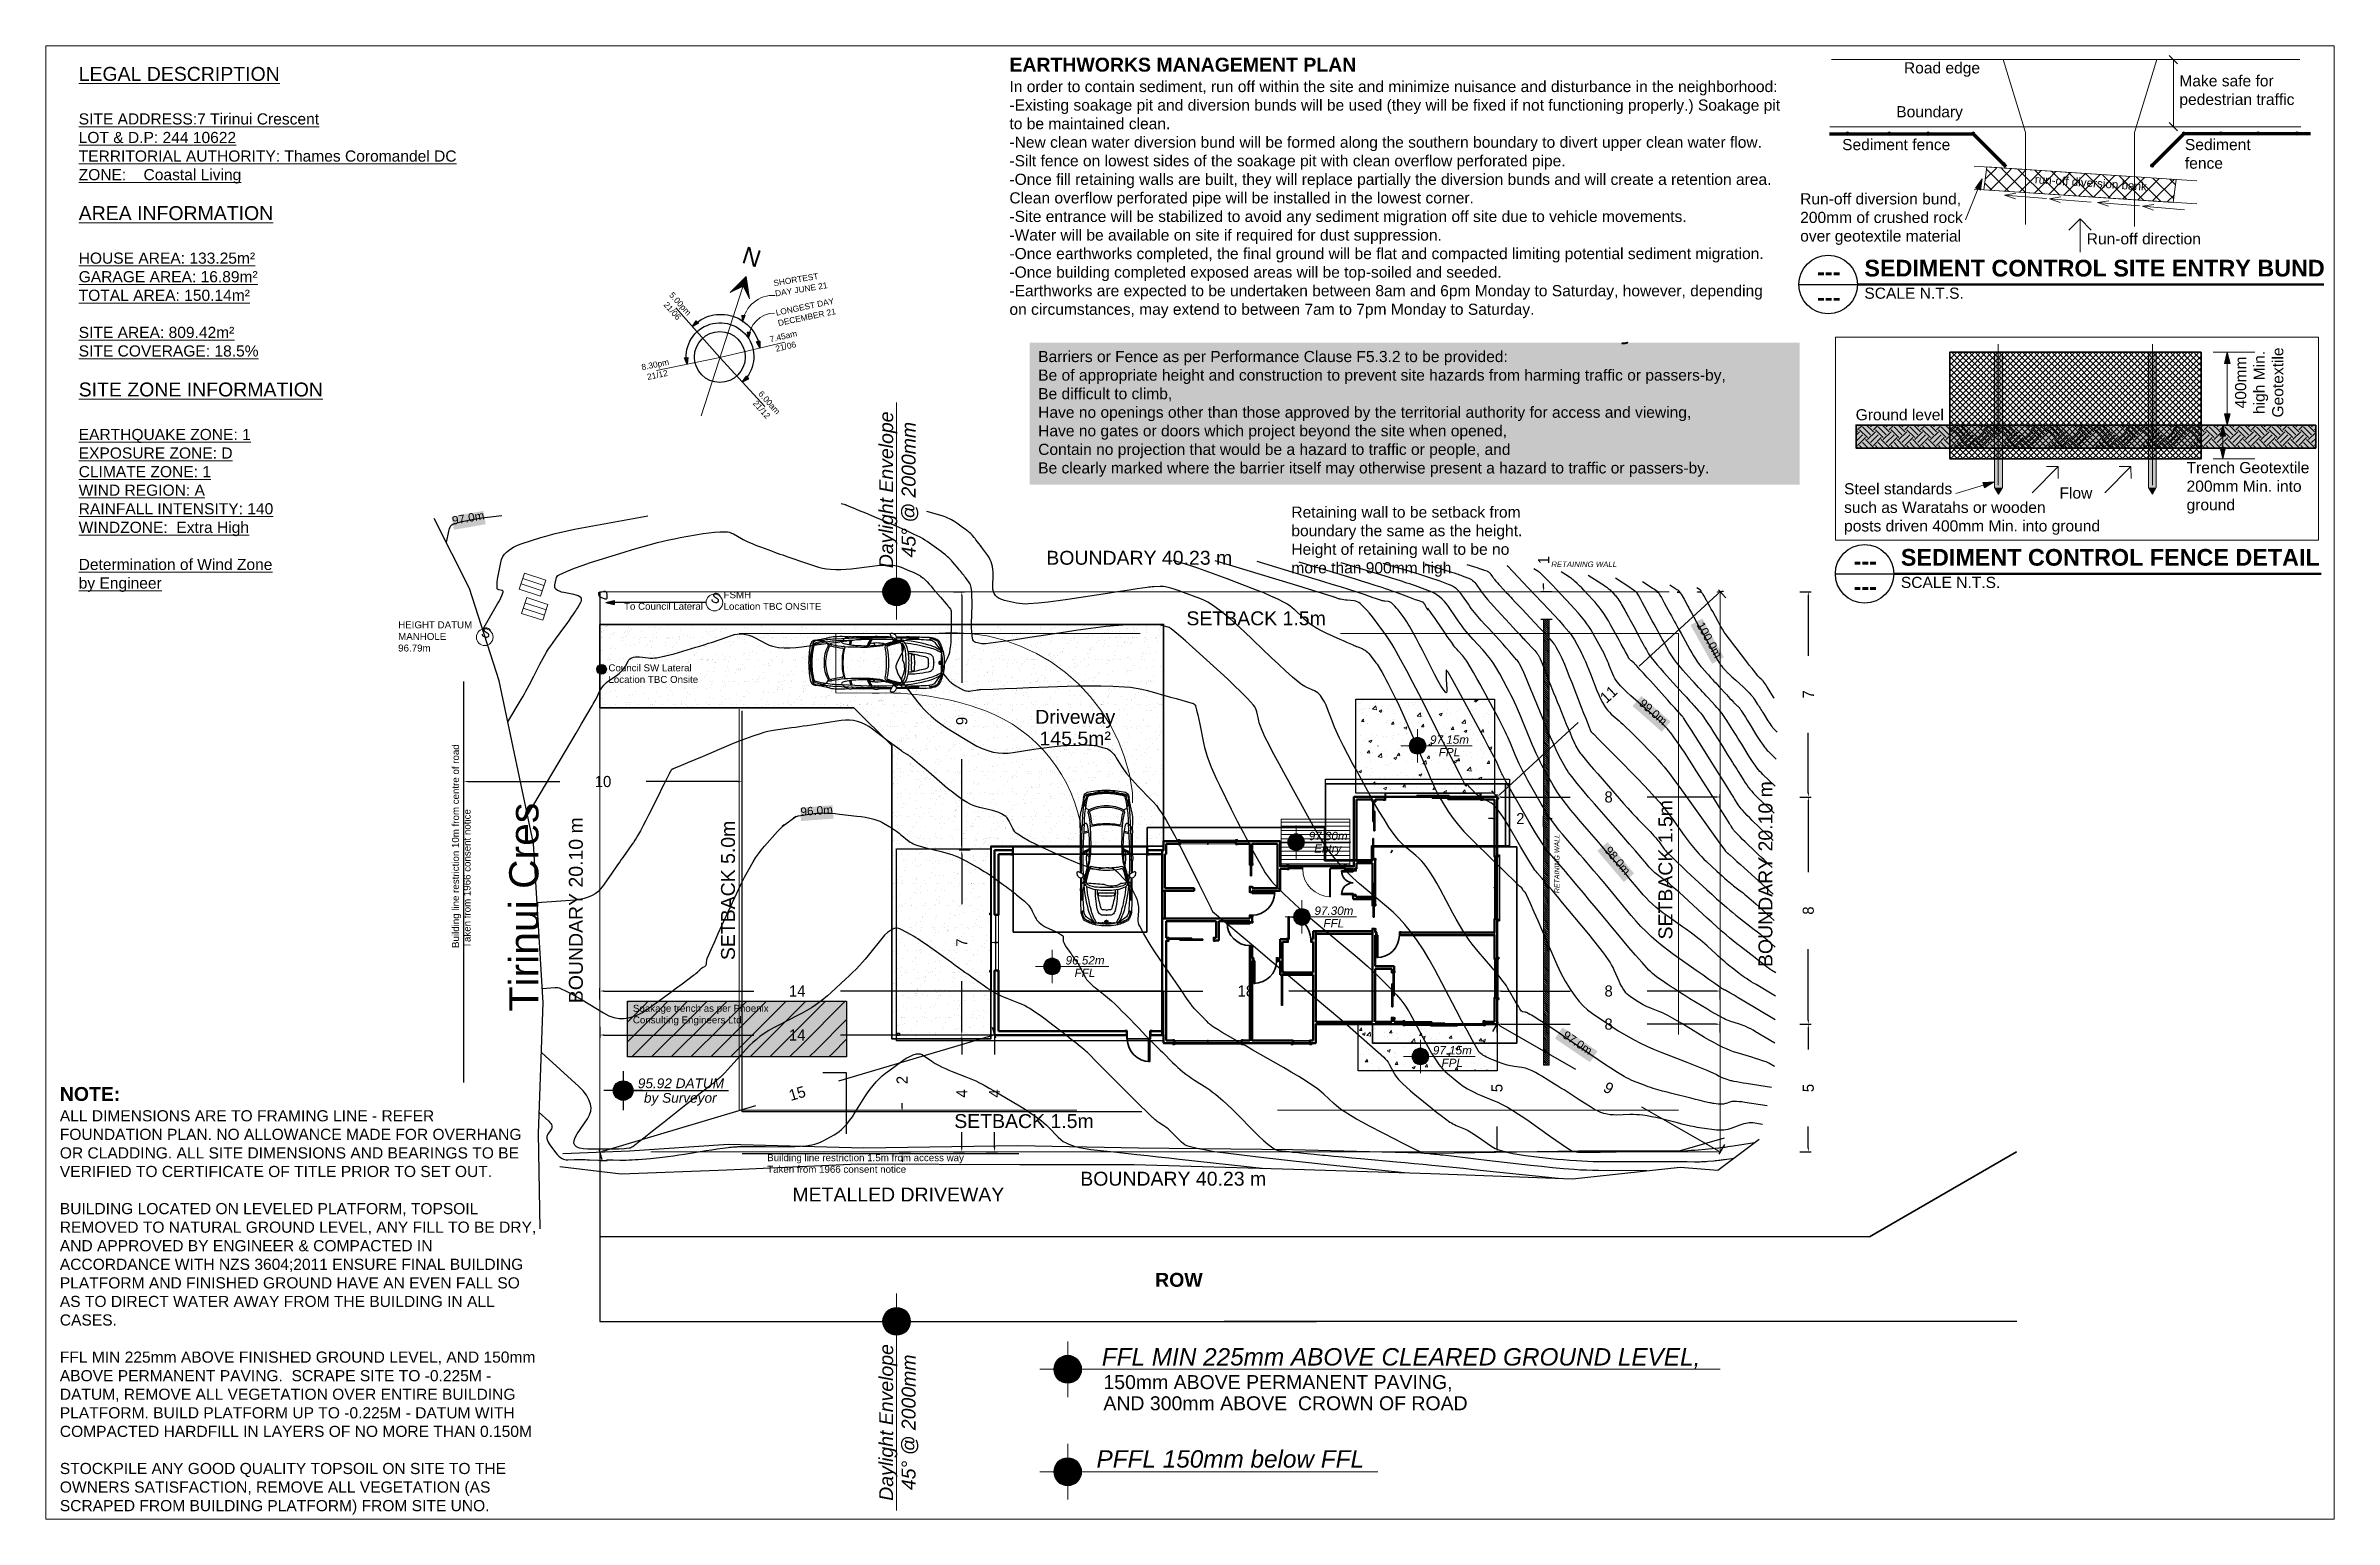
# Model space of a CAD drawing. Header units: metres. Extents: x -23 to 139, y -11 to 42.
# Drawn here: x -23 to 59.2, y -10.8 to 42.1 of the extents above; entities that cross this region are included whole.
import ezdxf

# ---------------------------------------------------------------- set-up
doc = ezdxf.new("R2010")
doc.units = ezdxf.units.M
doc.header["$LTSCALE"] = 96
doc.header["$MEASUREMENT"] = 0
for name, pattern in [('Dash', [0.225, 0.15, -0.075]), ('Dash-Dot', [0.7, 0.4, -0.1, 0.1, -0.1]), ('ISO05W100', [1.32, 0.96, -0.12, 0, -0.12, 0, -0.12])]:
    doc.linetypes.add(name, pattern=pattern)
for name, color, linetype, lineweight, true_color in [('01 Site Set', 7, 'Continuous', 18, 0x000000), ('01 Site Set - DRAWING BORDER', 7, 'Continuous', 18, 0x000000), ('01 Site Set - SITE LAYOUT', 7, 'Continuous', 18, 0x000000), ('_DEFAULT CAD LAYER', 7, 'Continuous', 35, 0x000000), ('CAD LAYER Presentation', 7, 'Continuous', 25, 0x000000), ('CAD LAYER Site', 7, 'Continuous', 25, 0x000000), ('Casings_ Exterior', 7, 'Continuous', 25, 0x000000), ('Casings_ Interior', 7, 'Continuous', 25, 0x000000), ('Dimensions_ Site 1_200', 7, 'Continuous', 18, 0x000000), ('Dimensions_ Site Work 1_200', 7, 'Continuous', 0, 0x000000), ('Doors', 7, 'Continuous', 35, 0x000000), ('Projection Upper or Lower Floor', 7, 'Continuous', 35, 0x000000), ('Roads', 9, 'Continuous', 35, 0x808080), ('Roof Planes', 7, 'Dash', 35, 0x008000), ('Roofs_ Gutters', 7, 'Continuous', 25, 0x000000), ('SLAB --------------------   ---SLAB', 7, 'Continuous', 50, 0x000000), ('Slabs_ Deck', 7, 'Continuous', 18, 0x000000), ('TER-SITE PLAN TEXT ---   --SITE TEXT', 7, 'Continuous', 25, 0x008000), ('Terrain_ Boundary Setbacks', 1, 'Dash', 18, 0xff0000), ('Terrain_ Broundary CAD', 7, 'Dash-Dot', 18, 0x008000), ('Terrain_ Elevation Data', 9, 'Dash', 25, 0x808080), ('Text_  Markers', 7, 'Continuous', 25, 0x000000), ('Walls_  Invisible', 7, 'Dash-Dot', 50, 0x000000), ('Walls_  Normal', 7, 'Continuous', 50, 0x000000), ('Walls_  Normal RETAINING', 7, 'Continuous', 0, 0x000000), ('Windows', 7, 'Continuous', 15, 0x000000)]:
    doc.layers.add(name, color=color, linetype=linetype, lineweight=lineweight, true_color=true_color)
doc.dimstyles.new('DimensionStyle', dxfattribs={"dimtxt": 40, "dimasz": 150, "dimexe": 10, "dimexo": 3, "dimgap": 1.25, "dimtad": 1, "dimdec": 0, "dimzin": 12, "dimdsep": 46, "dimtxsty": 'Standard', "dimcen": 0.09, "dimadec": 0, "dimazin": 0, "dimtfac": 1, "dimtdec": 4, "dimtofl": 0, "dimtmove": 0, "dimatfit": 3, "dimfxl": 30, "dimfxlon": 1, "dimfrac": 2, "dimtolj": 1, "dimtzin": 0, "dimarcsym": 0})

msp = doc.modelspace()

# ---------------------------------------------------------------- texts
at = {"layer": '01 Site Set', "color": 18, "true_color": 0x000000, "transparency": 33554687, "insert": (12.621, 31.171), "char_height": 0.4, "width": 27.64671, "attachment_point": 1}
msp.add_mtext('{\\fArial|b0|i0|p34;\\C18;\\H0.558659;\\H0.716x;Barriers or Fence as per Performance Clause F5.3.2 to be provided: \\fArial|b0|i0|p34;\\C18;\\H0.558659;\\H0.716x;\\P\\fArial|b0|i0|p34;\\C18;\\H0.558659;\\H0.716x;Be of appropriate height and construction to prevent site hazards from harming traffic or passers-by, \\fArial|b0|i0|p34;\\C18;\\H0.558659;\\H0.716x;\\P\\fArial|b0|i0|p34;\\C18;\\H0.558659;\\H0.716x;Be difficult to climb, \\fArial|b0|i0|p34;\\C18;\\H0.558659;\\H0.716x;\\P\\fArial|b0|i0|p34;\\C18;\\H0.558659;\\H0.716x;Have no openings other than those approved by the territorial authority for access and viewing, \\fArial|b0|i0|p34;\\C18;\\H0.558659;\\H0.716x;\\P\\fArial|b0|i0|p34;\\C18;\\H0.558659;\\H0.716x;Have no gates or doors which project beyond the site when opened, \\fArial|b0|i0|p34;\\C18;\\H0.558659;\\H0.716x;\\P\\fArial|b0|i0|p34;\\C18;\\H0.558659;\\H0.716x;Contain no projection that would be a hazard to traffic or people, and \\fArial|b0|i0|p34;\\C18;\\H0.558659;\\H0.716x;\\P\\fArial|b0|i0|p34;\\C18;\\H0.558659;\\H0.716x;Be clearly marked where the barrier itself may otherwise present a hazard to traffic or passers-by. }', dxfattribs=at)
at = {"layer": '01 Site Set - SITE LAYOUT', "transparency": 33554687}
for s, insert, char_height, width, attachment_point in [('{\\fArial|b0|i0|p34;\\L\\C18;\\H0.698324;\\H0.716x;LEGAL DESCRIPTION\\fArial|b0|i0|p34;\\L\\C18;\\H0.698324;\\H0.716x;\\P\\fArial|b0|i0|p34;\\L\\C18;\\H0.698324;\\H0.716x;\\P\\fArial|b0|i0|p34;\\C18;\\H0.558659;\\H0.716x;SITE ADDRESS:7 Tirinui Crescent\\fArial|b0|i0|p34;\\C18;\\H0.558659;\\H0.716x;\\P\\fArial|b0|i0|p34;\\C18;\\H0.558659;\\H0.716x;LOT & D.P: 244 10622\\fArial|b0|i0|p34;\\C18;\\H0.558659;\\H0.716x;\\P\\fArial|b0|i0|p34;\\C18;\\H0.558659;\\H0.716x;TERRITORIAL AUTHORITY: Thames Coromandel DC\\fArial|b0|i0|p34;\\C18;\\H0.558659;\\H0.716x;\\P\\fArial|b0|i0|p34;\\C18;\\H0.558659;\\H0.716x;ZONE:    Coastal Living\\fArial|b0|i0|p34;\\C18;\\H0.558659;\\H0.716x;\\P\\fArial|b0|i0|p34;\\C18;\\H0.558659;\\H0.716x;\\P\\fArial|b0|i0|p34;\\L\\C18;\\H0.698324;\\H0.716x;AREA INFORMATION \\fArial|b0|i0|p34;\\L\\C18;\\H0.698324;\\H0.716x;\\P\\fArial|b0|i0|p34;\\L\\C18;\\H0.698324;\\H0.716x;\\P\\fArial|b0|i0|p34;\\C18;\\H0.558659;\\H0.716x;HOUSE AREA: 133.25m²\\fArial|b0|i0|p34;\\C18;\\H0.558659;\\H0.716x;\\P\\fArial|b0|i0|p34;\\C18;\\H0.558659;\\H0.716x;GARAGE AREA: 16.89m²\\fArial|b0|i0|p34;\\C18;\\H0.558659;\\H0.716x;\\P\\fArial|b0|i0|p34;\\C18;\\H0.558659;\\H0.716x;TOTAL AREA: 150.14m²\\fArial|b0|i0|p34;\\C18;\\H0.558659;\\H0.716x;\\P\\fArial|b0|i0|p34;\\C18;\\H0.558659;\\H0.716x;\\P\\fArial|b0|i0|p34;\\C18;\\H0.558659;\\H0.716x;SITE AREA: 809.42m²\\fArial|b0|i0|p34;\\C18;\\H0.558659;\\H0.716x;\\P\\fArial|b0|i0|p34;\\C18;\\H0.558659;\\H0.716x;SITE COVERAGE: 18.5% \\fArial|b0|i0|p34;\\C18;\\H0.558659;\\H0.716x;\\P\\fArial|b0|i0|p34;\\C18;\\H0.558659;\\H0.716x;\\P\\fArial|b0|i0|p34;\\L\\C18;\\H0.698324;\\H0.716x;SITE ZONE INFORMATION\\fArial|b0|i0|p34;\\L\\C18;\\H0.698324;\\H0.716x;\\P\\fArial|b0|i0|p34;\\L\\C18;\\H0.698324;\\H0.716x;\\P\\fArial|b0|i0|p34;\\C18;\\H0.558659;\\H0.716x;EARTHQUAKE ZONE: 1\\fArial|b0|i0|p34;\\C18;\\H0.558659;\\H0.716x;\\P\\fArial|b0|i0|p34;\\C18;\\H0.558659;\\H0.716x;EXPOSURE ZONE: D\\fArial|b0|i0|p34;\\C18;\\H0.558659;\\H0.716x;\\P\\fArial|b0|i0|p34;\\C18;\\H0.558659;\\H0.716x;CLIMATE ZONE: 1\\fArial|b0|i0|p34;\\C18;\\H0.558659;\\H0.716x;\\P\\fArial|b0|i0|p34;\\C18;\\H0.558659;\\H0.716x;WIND REGION: A\\fArial|b0|i0|p34;\\C18;\\H0.558659;\\H0.716x;\\P\\fArial|b0|i0|p34;\\C18;\\H0.558659;\\H0.716x;RAINFALL INTENSITY: 140\\fArial|b0|i0|p34;\\C18;\\H0.558659;\\H0.716x;\\P\\fArial|b0|i0|p34;\\C18;\\H0.558659;\\H0.716x;WINDZONE:  Extra High\\fArial|b0|i0|p34;\\C18;\\H0.558659;\\H0.716x;\\P\\fArial|b0|i0|p34;\\C18;\\H0.558659;\\H0.716x;\\P\\fArial|b0|i0|p34;\\L\\C18;\\H0.558659;\\H0.716x;Determination of Wind Zone\\fArial|b0|i0|p34;\\L\\C18;\\H0.558659;\\H0.716x;\\P\\fArial|b0|i0|p34;\\L\\C18;\\H0.558659;\\H0.716x;by Engineer}', (-21.831, 41.373), 0.45, 15.75977, 1), ('{\\fArial|b1|i0|p34;\\C18;\\H0.698324;\\H0.716x;EARTHWORKS MANAGEMENT PLAN\\fArial|b0|i0|p34;\\C18;\\H0.698324;\\H0.716x; \\fArial|b0|i0|p34;\\C18;\\H0.698324;\\H0.716x;\\P\\fArial|b0|i0|p34;\\C18;\\H0.558659;\\H0.716x;In order to contain sediment, run off within the site and minimize nuisance and disturbance in the neighborhood: \\fArial|b0|i0|p34;\\C18;\\H0.558659;\\H0.716x;\\P\\fArial|b0|i0|p34;\\C18;\\H0.558659;\\H0.716x;-Existing soakage pit and diversion bunds will be used (they will be fixed if not functioning properly.) Soakage pit to be maintained clean. \\fArial|b0|i0|p34;\\C18;\\H0.558659;\\H0.716x;\\P\\fArial|b0|i0|p34;\\C18;\\H0.558659;\\H0.716x;-New clean water diversion bund will be formed along the southern boundary to divert upper clean water flow. \\fArial|b0|i0|p34;\\C18;\\H0.558659;\\H0.716x;\\P\\fArial|b0|i0|p34;\\C18;\\H0.558659;\\H0.716x;-Silt fence on lowest sides of the soakage pit with clean overflow perforated pipe. \\fArial|b0|i0|p34;\\C18;\\H0.558659;\\H0.716x;\\P\\fArial|b0|i0|p34;\\C18;\\H0.558659;\\H0.716x;-Once fill retaining walls are built, they will replace partially the diversion bunds and will create a retention area. Clean overflow perforated pipe will be installed in the lowest corner. \\fArial|b0|i0|p34;\\C18;\\H0.558659;\\H0.716x;\\P\\fArial|b0|i0|p34;\\C18;\\H0.558659;\\H0.716x;-Site entrance will be stabilized to avoid any sediment migration off site due to vehicle movements. \\fArial|b0|i0|p34;\\C18;\\H0.558659;\\H0.716x;\\P\\fArial|b0|i0|p34;\\C18;\\H0.558659;\\H0.716x;-Water will be available on site if required for dust suppression. \\fArial|b0|i0|p34;\\C18;\\H0.558659;\\H0.716x;\\P\\fArial|b0|i0|p34;\\C18;\\H0.558659;\\H0.716x;-Once earthworks completed, the final ground will be flat and compacted limiting potential sediment migration. \\fArial|b0|i0|p34;\\C18;\\H0.558659;\\H0.716x;\\P\\fArial|b0|i0|p34;\\C18;\\H0.558659;\\H0.716x;-Once building completed exposed areas will be top-soiled and seeded. \\fArial|b0|i0|p34;\\C18;\\H0.558659;\\H0.716x;\\P\\fArial|b0|i0|p34;\\C18;\\H0.558659;\\H0.716x;-Earthworks are expected to be undertaken between 8am and 6pm Monday to Saturday, however, depending on circumstances, may extend to between 7am to 7pm Monday to Saturday. }', (11.589, 41.704), 0.45, 27.66197, 1), ('{\\fArial|b0|i0|p34;\\C18;\\H0.558659;\\H0.716x;Retaining wall to be setback from boundary the same as the height. Height of retaining wall to be no more than 900mm high}', (21.712, 25.583), 0.4, 8.92679, 1), ('\\fArial|b0|i0|c0|p0;BOUNDARY 40.23 m\\P', (16.251, 23.485), 0.5, 9.7159, 8), ('{\\fArial|b0|i0|p34;\\C18;\\H0.349162;\\H0.716x;FSMH\\fArial|b0|i0|p34;\\C18;\\H0.349162;\\H0.716x;\\P\\fArial|b0|i0|p34;\\C18;\\H0.349162;\\H0.716x;Location TBC ONSITE}', (1.325, 22.539), 0.25, 4.34798, 1), ('\\fArial|b0|i0|c0|p0;Driveway\\P', (13.951, 17.629), 0.5, 3.32281, 8), ('\\fArial|b0|i0|c0|p0;145.5m²\\P', (13.951, 16.994), 0.5, 3.32281, 8), ('\\fArial|b0|i1|c0|p0;97.15m', (26.693, 17.057), 0.3, 1.716, 7), ('\\fArial|b0|i1|c0|p0;FPL', (27.003, 16.61), 0.3, 0.963, 7), ('\\fArial|b0|i1|c0|p0;97.30m', (22.335, 13.595), 0.3, 1.716, 7), ('\\fArial|b0|i1|c0|p0;Entry ', (22.533, 13.061), 0.3, 0.987, 7), ('\\fArial|b0|i1|c0|p0;97.30m', (22.542, 10.911), 0.3, 1.716, 7), ('\\fArial|b0|i1|c0|p0;FFL', (22.863, 10.464), 0.3, 0.942, 7), ('\\fArial|b0|i1|c0|p0;96.52m', (13.606, 9.129), 0.3, 1.716, 7), ('\\fArial|b0|i1|c0|p0;FFL', (13.927, 8.682), 0.3, 0.942, 7), ('{\\fArial|b0|i0|p34;\\C18;\\H0.349162;\\H0.716x;Soakage trench as per Phoenix Consulting Engineers Ltd}', (-1.931, 7.684), 0.25, 5.57859, 1), ('\\fArial|b0|i1|c0|p0;97.15m', (26.794, 5.898), 0.3, 1.716, 7), ('\\fArial|b0|i1|c0|p0;FPL', (27.104, 5.451), 0.3, 0.963, 7), ('{\\fArial|b1|i0|p34;\\C18;\\H0.698324;\\H0.716x;NOTE:\\fArial|b1|i0|p34;\\C18;\\H0.698324;\\H0.716x;\\P\\fArial|b0|i0|p34;\\C18;\\H0.558659;\\H0.716x;ALL DIMENSIONS ARE TO FRAMING LINE - REFER FOUNDATION PLAN. NO ALLOWANCE MADE FOR OVERHANG OR CLADDING. ALL SITE DIMENSIONS AND BEARINGS TO BE VERIFIED TO CERTIFICATE OF TITLE PRIOR TO SET OUT.\\fArial|b0|i0|p34;\\C18;\\H0.558659;\\H0.716x;\\P\\fArial|b0|i0|p34;\\C18;\\H0.558659;\\H0.716x;\\P\\fArial|b0|i0|p34;\\C18;\\H0.558659;\\H0.716x;BUILDING LOCATED ON LEVELED PLATFORM, TOPSOIL REMOVED TO NATURAL GROUND LEVEL, ANY FILL TO BE DRY, AND APPROVED BY ENGINEER & COMPACTED IN ACCORDANCE WITH NZS 3604;2011 ENSURE FINAL BUILDING PLATFORM AND FINISHED GROUND HAVE AN EVEN FALL SO AS TO DIRECT WATER AWAY FROM THE BUILDING IN ALL CASES.\\fArial|b0|i0|p34;\\C18;\\H0.558659;\\H0.716x;\\P\\fArial|b0|i0|p34;\\C18;\\H0.558659;\\H0.716x;\\P\\fArial|b0|i0|p34;\\C18;\\H0.558659;\\H0.716x;FFL MIN 225mm ABOVE FINISHED GROUND LEVEL, AND 150mm ABOVE PERMANENT PAVING.  SCRAPE SITE TO -0.225M - DATUM, REMOVE ALL VEGETATION OVER ENTIRE BUILDING PLATFORM. BUILD PLATFORM UP TO -0.225M - DATUM WITH COMPACTED HARDFILL IN LAYERS OF NO MORE THAN 0.150M\\fArial|b0|i0|p34;\\C18;\\H0.558659;\\H0.716x;\\P\\fArial|b0|i0|p34;\\C18;\\H0.558659;\\H0.716x;\\P\\fArial|b0|i0|p34;\\C18;\\H0.558659;\\H0.716x;STOCKPILE ANY GOOD QUALITY TOPSOIL ON SITE TO THE OWNERS SATISFACTION, REMOVE ALL VEGETATION (AS SCRAPED FROM BUILDING PLATFORM) FROM SITE UNO.}', (-22.508, 4.732), 0.45, 17.16595, 1), ('\\fArial|b0|i0|c0|p0;BOUNDARY 40.23 m\\P', (17.47, 1.181), 0.5, 9.7159, 8), ('\\fArial|b1|i0|c0|p0;ROW\\P', (17.674, -2.452), 0.5, 9.7159, 8), ('\\fArial|b0|i1|c0|p0;FFL MIN 225mm ABOVE CLEARED GROUND LEVEL, ', (14.906, -5.389), 0.625, 21.525, 7), ('\\fArial|b0|i0|c0|p0;150mm ABOVE PERMANENT PAVING,\\P', (14.963, -6.21), 0.5, 13.79751, 7), ('\\fArial|b0|i0|c0|p0;AND 300mm ABOVE  CROWN OF ROAD\\P', (14.963, -6.885), 0.5, 13.79751, 7), ('\\fArial|b0|i1|c0|p0;PFFL 150mm below FFL', (14.715, -8.948), 0.625, 10.025, 7)]:
    msp.add_mtext(s, dxfattribs=dict(at, insert=insert, char_height=char_height, width=width, attachment_point=attachment_point))
at = {"layer": '01 Site Set - SITE LAYOUT', "color": 1, "true_color": 0xff0000, "transparency": 33554687, "char_height": 0.5, "attachment_point": 7, "rotation": 90}
for s, insert, width in [('\\fArial|b0|i1|c0|p0;Daylight Envelope', (7.563, 23.367), 5.97), ('\\fArial|b0|i1|c0|p0;45° @ 2000mm', (8.318, 23.752), 5.405), ('\\fArial|b0|i1|c0|p0;Daylight Envelope', (7.563, -10.132), 5.97), ('\\fArial|b0|i1|c0|p0;45° @ 2000mm', (8.318, -9.747), 5.405)]:
    msp.add_mtext(s, dxfattribs=dict(at, insert=insert, width=width))
at = {"layer": '01 Site Set - SITE LAYOUT', "transparency": 33554687, "rotation": 90}
for s, insert, char_height, width, attachment_point in [('\\fArial|b0|i0|c0|p0;BOUNDARY 20.10 m\\P', (38.992, 12.379), 0.5, 9.7159, 8), ('\\fArial|b0|i0|c0|p0;Tirinui Cres\\P', (-5.308, 7.446), 1.05, 7.518, 7), ('\\fArial|b0|i0|c0|p0;BOUNDARY 20.10 m\\P', (-3.722, 11.082), 0.5, 8.1262, 8)]:
    msp.add_mtext(s, dxfattribs=dict(at, insert=insert, char_height=char_height, width=width, attachment_point=attachment_point))
at = {"layer": 'CAD LAYER Site', "color": 30, "true_color": 0xff7f00, "transparency": 33554687, "char_height": 0.3, "attachment_point": 2}
for s, insert, rotation in [('{\\fArial|b0|i0|p34;\\C30;\\H0.418994;\\H0.716x;97.0m}', (-7.872, 25.323), 10.02865), ('{\\fArial|b0|i0|p34;\\C30;\\H0.418994;\\H0.716x;96.0m}', (4.656, 14.81), 4.21923)]:
    msp.add_mtext(s, dxfattribs=dict(at, insert=insert, rotation=rotation))
at = {"layer": 'CAD LAYER Site', "transparency": 33554687, "insert": (-10.359, 21.459), "char_height": 0.25, "width": 2.63021, "attachment_point": 1}
msp.add_mtext('{\\fArial|b0|i0|p34;\\C18;\\H0.349162;\\H0.716x;HEIGHT DATUM\\fArial|b0|i0|p34;\\C18;\\H0.349162;\\H0.716x;\\P\\fArial|b0|i0|p34;\\C18;\\H0.349162;\\H0.716x;MANHOLE\\fArial|b0|i0|p34;\\C18;\\H0.349162;\\H0.716x;\\P\\fArial|b0|i0|p34;\\C18;\\H0.349162;\\H0.716x;96.79m}', dxfattribs=at)
at = {"layer": 'CAD LAYER Site', "color": 30, "true_color": 0xff7f00, "transparency": 33554687, "char_height": 0.3, "attachment_point": 2}
for s, insert, width, rotation in [('{\\fArial|b0|i0|p34;\\C30;\\H0.418994;\\H0.716x;100.0m}', (36.853, 20.863), 1.59341, 299.01786), ('{\\fArial|b0|i0|p34;\\C30;\\H0.418994;\\H0.716x;99.0m}', (34.804, 18.316), 1.39464, 318.65349), ('{\\fArial|b0|i0|p34;\\C30;\\H0.418994;\\H0.716x;98.0m}', (33.542, 12.968), 1.47278, 310.25265), ('{\\fArial|b0|i0|p34;\\C30;\\H0.418994;\\H0.716x;97.0m}', (32.077, 6.446), 1.52012, 325.80997)]:
    msp.add_mtext(s, dxfattribs=dict(at, insert=insert, width=width, rotation=rotation))
at = {"layer": 'CAD LAYER Site', "transparency": 33554687, "insert": (3.797, 1.121), "char_height": 0.5, "width": 11.66614, "attachment_point": 1, "rotation": 359.99682}
msp.add_mtext('{\\fArial|b0|i0|p34;\\C18;\\H0.698324;\\H0.716x;METALLED DRIVEWAY}', dxfattribs=at)
at = {"layer": 'TER-SITE PLAN TEXT ---   --SITE TEXT', "transparency": 33554687, "char_height": 0.25, "attachment_point": 1}
for s, insert, width in [('{\\fArial|b0|i0|p34;\\C96;\\H0.349162;\\H0.716x;To Council Lateral}', (-2.25, 22.125), 2.80729), ('{\\fArial|b0|i0|p34;\\C96;\\H0.349162;\\H0.716x;Council SW Lateral\\fArial|b0|i0|p34;\\C96;\\H0.349162;\\H0.716x;\\P\\fArial|b0|i0|p34;\\C96;\\H0.349162;\\H0.716x;Location TBC Onsite}', (-2.81, 19.914), 3.70209), ('{\\fArial|b0|i0|p34;\\C18;\\H0.349162;\\H0.716x;Building line restriction 1.5m from access way\\fArial|b0|i0|p34;\\C18;\\H0.349162;\\H0.716x;\\P\\fArial|b0|i0|p34;\\C18;\\H0.349162;\\H0.716x;Taken from 1966 consent notice}', (2.891, 2.318), 7.56202)]:
    msp.add_mtext(s, dxfattribs=dict(at, insert=insert, width=width))
at = {"layer": 'TER-SITE PLAN TEXT ---   --SITE TEXT', "transparency": 33554687, "insert": (-8.427, 9.725), "char_height": 0.25, "width": 7.45857, "attachment_point": 1, "rotation": 90}
msp.add_mtext('{\\fArial|b0|i0|p34;\\C18;\\H0.349162;\\H0.716x;Building line restriction 10m from centre of road\\fArial|b0|i0|p34;\\C18;\\H0.349162;\\H0.716x;\\P\\fArial|b0|i0|p34;\\C18;\\H0.349162;\\H0.716x;Taken from 1966 consent notice}', dxfattribs=at)
at = {"layer": 'Terrain_ Boundary Setbacks', "transparency": 33554687, "char_height": 0.5, "width": 9.7159, "attachment_point": 8}
for insert in [(20.447, 21.311), (12.111, 3.252)]:
    msp.add_mtext('\\fArial|b0|i0|c0|p0;SETBACK 1.5m\\P', dxfattribs=dict(at, insert=insert))
at = {"layer": 'Terrain_ Boundary Setbacks', "transparency": 33554687, "char_height": 0.5, "width": 9.7159, "attachment_point": 8, "rotation": 90}
for s, insert in [('\\fArial|b0|i0|c0|p0;SETBACK 1.5m\\P', (35.4, 12.536)), ('\\fArial|b0|i0|c0|p0;SETBACK 5.0m\\P', (1.74, 11.794))]:
    msp.add_mtext(s, dxfattribs=dict(at, insert=insert))
at = {"layer": 'Text_  Markers', "transparency": 33554687, "char_height": 0.35, "attachment_point": 7}
for s, insert, width in [('\\fArial|b0|i1|c0|p0;95.92 DATUM', (-1.755, 4.685), 3.5175), ('\\fArial|b0|i1|c0|p0;by Surveyor', (-1.534, 4.062), 2.856)]:
    msp.add_mtext(s, dxfattribs=dict(at, insert=insert, width=width))
at = {"layer": 'Walls_  Normal RETAINING', "transparency": 33554687, "insert": (31.045, 23.405), "char_height": 0.2, "width": 2.368, "attachment_point": 7}
msp.add_mtext('\\fArial|b0|i1|c0|p0;RETAINING WALL\\P', dxfattribs=at)
at = {"layer": 'Walls_  Normal RETAINING', "transparency": 33554687, "insert": (31.342, 11.694), "char_height": 0.18, "width": 2.1312, "attachment_point": 7, "rotation": 90}
msp.add_mtext('\\fArial|b0|i1|c0|p0;RETAINING WALL\\P', dxfattribs=at)

# ---------------------------------------------------------------- blocks, each defined once
blk = doc.blocks.new('SITE RUNN OFF DIVERSION BANK - FOR SITE PLAN')
at = {"linetype": 'Dash', "transparency": 33554687}
for p, q in [((-3.996, 1.962), (3.996, 1.429)), ((-3.996, 1.139), (3.996, 0.606))]:
    blk.add_line(p, q, dxfattribs=at)
at = {"color": 253, "lineweight": 0, "true_color": 0xb2b2b2, "transparency": 33554687}
for p, q in [((-3.595, 1.496), (-3.22, 1.871)), ((-2.753, 1.056), (-3.549, 1.852)), ((-3.425, 1.101), (-2.744, 1.781)), ((-3.22, 1.871), (-3.183, 1.908)), ((-3.029, 1.898), (-2.952, 1.82)), ((-2.147, 1.016), (-2.952, 1.82)), ((-2.894, 1.065), (-2.269, 1.691)), ((-2.744, 1.781), (-2.653, 1.873)), ((-2.423, 1.857), (-2.254, 1.688)), ((-2.269, 1.691), (-2.123, 1.837)), ((-2.254, 1.688), (-1.541, 0.975)), ((-1.817, 1.817), (-1.555, 1.555)), ((-1.793, 1.601), (-1.592, 1.802)), ((-1.318, 1.51), (-1.062, 1.766)), ((-0.857, 1.423), (-1.211, 1.776)), ((-0.843, 1.42), (-0.532, 1.731)), ((-0.605, 1.736), (-0.159, 1.291)), ((-0.367, 1.33), (-0.001, 1.696)), ((0.001, 1.696), (0.539, 1.158)), ((0.108, 1.24), (0.529, 1.66)), ((0.608, 1.655), (1.237, 1.026)), ((-3.359, 1.096), (-3.614, 1.352)), ((-2.364, 1.03), (-1.793, 1.601)), ((-1.834, 0.995), (-1.318, 1.51)), ((-1.555, 1.555), (-0.935, 0.935)), ((-1.303, 0.959), (-0.843, 1.42)), ((-0.857, 1.423), (-0.329, 0.894)), ((-0.773, 0.924), (-0.367, 1.33)), ((-0.243, 0.889), (0.108, 1.24)), ((-0.159, 1.291), (0.277, 0.854)), ((0.288, 0.853), (0.584, 1.15)), ((0.539, 1.158), (0.883, 0.814)), ((0.584, 1.15), (1.059, 1.625)), ((0.818, 0.818), (1.059, 1.059)), ((1.059, 1.059), (1.59, 1.59)), ((1.214, 1.615), (1.935, 0.893)), ((1.237, 1.026), (1.49, 0.773)), ((1.348, 0.783), (1.535, 0.969)), ((1.535, 0.969), (2.12, 1.554)), ((1.82, 1.574), (2.633, 0.761)), ((1.879, 0.747), (2.01, 0.879)), ((2.096, 0.733), (1.935, 0.893)), ((2.01, 0.879), (2.65, 1.519)), ((3.17, 0.79), (2.426, 1.534)), ((2.486, 0.789), (3.181, 1.484)), ((2.961, 0.699), (3.188, 0.925)), ((3.032, 1.494), (3.236, 1.289)), ((2.409, 0.712), (2.486, 0.789)), ((2.702, 0.692), (2.633, 0.761)), ((2.939, 0.677), (2.961, 0.699))]:
    blk.add_line(p, q, dxfattribs=at)
at = {"transparency": 33554687}
for p, q in [((-2.907, 0.926), (-2.5, 0.994)), ((-1.403, 0.806), (-2.907, 0.926)), ((-2.907, 0.926), (-2.516, 0.794)), ((-1.292, 0.791), (-0.886, 0.859)), ((0.211, 0.671), (-1.292, 0.791)), ((-1.292, 0.791), (-0.902, 0.659)), ((0.439, 0.654), (0.846, 0.722)), ((1.943, 0.534), (0.439, 0.654)), ((0.439, 0.654), (0.83, 0.522)), ((2.054, 0.519), (2.46, 0.586)), ((3.557, 0.399), (2.054, 0.519)), ((2.054, 0.519), (2.445, 0.387))]:
    blk.add_line(p, q, dxfattribs=at)
at = {"color": 7, "lineweight": 20, "true_color": 0xffffff, "transparency": 33554687}
blk.add_lwpolyline([(3.261, 1.478), (3.153, 0.662), (-3.645, 1.116), (-3.538, 1.932)], close=True, dxfattribs=at)
at = {"transparency": 33554687, "insert": (0.206, 1.512), "char_height": 0.3, "attachment_point": 2, "rotation": 356.18593}
blk.add_mtext('{\\fArial|b0|i0|p34;\\C18;\\H0.418994;\\H0.716x;run-off diversion bank}', dxfattribs=at)
blk = doc.blocks.new('SITE RUNN OFF DIVERSION BANK - DETAIL')
at = {"transparency": 33554687}
for p, q in [((-8.25, 9.13), (8.56, 9.13)), ((4.172, 8.98), (3.872, 9.28)), ((4.022, 9.13), (4.022, 6.719)), ((3.872, 6.869), (4.172, 6.569)), ((-3.449, 3.377), (-2.995, 4.478)), ((0.669, 3.407), (0.269, 3.007)), ((0.669, 2.21), (0.669, 3.407)), ((0.669, 3.407), (1.069, 3.007))]:
    blk.add_line(p, q, dxfattribs=at)
at = {"color": 96, "true_color": 0x008000, "transparency": 33554687}
blk.add_line((-8.319, 6.719), (8.596, 6.719), dxfattribs=at)
at = {"color": 18, "true_color": 0x000000, "transparency": 33554687}
for p, q in [((-2.842, 4.848), (-3.087, 4.516)), ((-2.902, 4.44), (-3.087, 4.516)), ((-2.842, 4.848), (-2.902, 4.44))]:
    blk.add_line(p, q, dxfattribs=at)
at = {"lineweight": 25, "transparency": 33554687}
blk.add_line((-9.426, 1.051), (-7.324, 1.051), dxfattribs=at)
at = {"lineweight": 50, "transparency": 33554687}
blk.add_line((-7.324, 1.051), (9.426, 1.051), dxfattribs=at)
at = {"transparency": 33554687}
for points in [[(-2.085, 9.13), (-1.284, 6.513), (-1.284, 3.206)], [(3.424, 9.13), (2.623, 6.513), (2.623, 3.138)]]:
    blk.add_lwpolyline(points, dxfattribs=at)
at = {"linetype": 'ISO05W100', "lineweight": 100, "transparency": 33554687}
for points in [[(-8.324, 6.47), (-3.169, 6.47), (-1.995, 5.297)], [(8.946, 6.47), (4.397, 6.47), (3.224, 5.297)]]:
    blk.add_lwpolyline(points, dxfattribs=at)
at = {"lineweight": 25, "transparency": 33554687}
blk.add_lwpolyline([(-7.324, 1.051, -1), (-9.426, 1.051, -1)], format="xyb", close=True, dxfattribs=at)
at = {"color": 18, "true_color": 0x000000, "transparency": 33554687}
for centre in [(-7.681, 6.47), (-6.186, 6.47), (-4.78, 6.47), (-3.169, 6.47), (4.397, 6.47), (5.729, 6.479), (7.06, 6.479), (8.459, 6.479), (-2.077, 5.384), (3.258, 5.327)]:
    blk.add_circle(centre, 0.0621, dxfattribs=at)
for points in [[(-7.681, 6.532), (-7.74, 6.491), (-7.743, 6.47), (-7.742, 6.481)], [(-7.681, 6.532), (-7.743, 6.47), (-7.74, 6.449), (-7.742, 6.459)], [(-7.681, 6.532), (-7.729, 6.51), (-7.74, 6.491), (-7.735, 6.501)], [(-7.681, 6.532), (-7.74, 6.449), (-7.729, 6.43), (-7.735, 6.439)], [(-7.681, 6.532), (-7.712, 6.524), (-7.729, 6.51), (-7.721, 6.518)], [(-7.681, 6.532), (-7.729, 6.43), (-7.712, 6.416), (-7.721, 6.423)], [(-7.681, 6.532), (-7.692, 6.531), (-7.712, 6.524), (-7.702, 6.528)], [(-7.681, 6.532), (-7.712, 6.416), (-7.692, 6.409), (-7.702, 6.412)], [(-7.681, 6.532), (-7.692, 6.409), (-7.67, 6.409), (-7.681, 6.408)], [(-7.681, 6.532), (-7.67, 6.409), (-7.65, 6.416), (-7.66, 6.412)], [(-7.681, 6.532), (-7.65, 6.416), (-7.634, 6.43), (-7.641, 6.423)], [(-7.681, 6.532), (-7.634, 6.43), (-7.623, 6.449), (-7.627, 6.439)], [(-7.681, 6.532), (-7.623, 6.449), (-7.619, 6.47), (-7.62, 6.459)], [(-7.681, 6.532), (-7.619, 6.47), (-7.623, 6.491), (-7.62, 6.481)], [(-7.681, 6.532), (-7.623, 6.491), (-7.634, 6.51), (-7.627, 6.501)], [(-7.681, 6.532), (-7.634, 6.51), (-7.65, 6.524), (-7.641, 6.518)], [(-7.681, 6.532), (-7.65, 6.524), (-7.67, 6.531), (-7.66, 6.528)], [(-6.186, 6.532), (-6.244, 6.491), (-6.248, 6.47), (-6.247, 6.481)], [(-6.186, 6.532), (-6.248, 6.47), (-6.244, 6.449), (-6.247, 6.459)], [(-6.186, 6.532), (-6.233, 6.51), (-6.244, 6.491), (-6.24, 6.501)], [(-6.186, 6.532), (-6.244, 6.449), (-6.233, 6.43), (-6.24, 6.439)], [(-6.186, 6.532), (-6.217, 6.524), (-6.233, 6.51), (-6.226, 6.518)], [(-6.186, 6.532), (-6.233, 6.43), (-6.217, 6.416), (-6.226, 6.423)], [(-6.186, 6.532), (-6.197, 6.531), (-6.217, 6.524), (-6.207, 6.528)], [(-6.186, 6.532), (-6.217, 6.416), (-6.197, 6.409), (-6.207, 6.412)], [(-6.186, 6.532), (-6.197, 6.409), (-6.175, 6.409), (-6.186, 6.408)], [(-6.186, 6.532), (-6.175, 6.409), (-6.155, 6.416), (-6.165, 6.412)], [(-6.186, 6.532), (-6.155, 6.416), (-6.138, 6.43), (-6.146, 6.423)], [(-6.186, 6.532), (-6.138, 6.43), (-6.128, 6.449), (-6.132, 6.439)], [(-6.186, 6.532), (-6.128, 6.449), (-6.124, 6.47), (-6.125, 6.459)], [(-6.186, 6.532), (-6.124, 6.47), (-6.128, 6.491), (-6.125, 6.481)], [(-6.186, 6.532), (-6.128, 6.491), (-6.138, 6.51), (-6.132, 6.501)], [(-6.186, 6.532), (-6.138, 6.51), (-6.155, 6.524), (-6.146, 6.518)], [(-6.186, 6.532), (-6.155, 6.524), (-6.175, 6.531), (-6.165, 6.528)], [(-4.78, 6.532), (-4.838, 6.491), (-4.842, 6.47), (-4.841, 6.481)], [(-4.78, 6.532), (-4.842, 6.47), (-4.838, 6.449), (-4.841, 6.459)], [(-4.78, 6.532), (-4.828, 6.51), (-4.838, 6.491), (-4.834, 6.501)], [(-4.78, 6.532), (-4.838, 6.449), (-4.828, 6.43), (-4.834, 6.439)], [(-4.78, 6.532), (-4.811, 6.524), (-4.828, 6.51), (-4.82, 6.518)], [(-4.78, 6.532), (-4.828, 6.43), (-4.811, 6.416), (-4.82, 6.423)], [(-4.78, 6.532), (-4.791, 6.531), (-4.811, 6.524), (-4.801, 6.528)], [(-4.78, 6.532), (-4.811, 6.416), (-4.791, 6.409), (-4.801, 6.412)], [(-4.78, 6.532), (-4.791, 6.409), (-4.769, 6.409), (-4.78, 6.408)], [(-4.78, 6.532), (-4.769, 6.409), (-4.749, 6.416), (-4.759, 6.412)], [(-4.78, 6.532), (-4.749, 6.416), (-4.733, 6.43), (-4.74, 6.423)], [(-4.78, 6.532), (-4.733, 6.43), (-4.722, 6.449), (-4.726, 6.439)], [(-4.78, 6.532), (-4.722, 6.449), (-4.718, 6.47), (-4.719, 6.459)], [(-4.78, 6.532), (-4.718, 6.47), (-4.722, 6.491), (-4.719, 6.481)], [(-4.78, 6.532), (-4.722, 6.491), (-4.733, 6.51), (-4.726, 6.501)], [(-4.78, 6.532), (-4.733, 6.51), (-4.749, 6.524), (-4.74, 6.518)], [(-4.78, 6.532), (-4.749, 6.524), (-4.769, 6.531), (-4.759, 6.528)], [(-3.169, 6.532), (-3.227, 6.491), (-3.231, 6.47), (-3.23, 6.481)], [(-3.169, 6.532), (-3.231, 6.47), (-3.227, 6.449), (-3.23, 6.459)], [(-3.169, 6.532), (-3.216, 6.51), (-3.227, 6.491), (-3.222, 6.501)], [(-3.169, 6.532), (-3.227, 6.449), (-3.216, 6.43), (-3.222, 6.439)], [(-3.169, 6.532), (-3.2, 6.524), (-3.216, 6.51), (-3.208, 6.518)], [(-3.169, 6.532), (-3.216, 6.43), (-3.2, 6.416), (-3.208, 6.423)], [(-3.169, 6.532), (-3.179, 6.531), (-3.2, 6.524), (-3.19, 6.528)], [(-3.169, 6.532), (-3.2, 6.416), (-3.179, 6.409), (-3.19, 6.412)], [(-3.169, 6.532), (-3.179, 6.409), (-3.158, 6.409), (-3.169, 6.408)], [(-3.169, 6.532), (-3.158, 6.409), (-3.138, 6.416), (-3.147, 6.412)], [(-3.169, 6.532), (-3.138, 6.416), (-3.121, 6.43), (-3.129, 6.423)], [(-3.169, 6.532), (-3.121, 6.43), (-3.11, 6.449), (-3.115, 6.439)], [(-3.169, 6.532), (-3.11, 6.449), (-3.106, 6.47), (-3.107, 6.459)], [(-3.169, 6.532), (-3.106, 6.47), (-3.11, 6.491), (-3.107, 6.481)], [(-3.169, 6.532), (-3.11, 6.491), (-3.121, 6.51), (-3.115, 6.501)], [(-3.169, 6.532), (-3.121, 6.51), (-3.138, 6.524), (-3.129, 6.518)], [(-3.169, 6.532), (-3.138, 6.524), (-3.158, 6.531), (-3.147, 6.528)], [(4.397, 6.532), (4.339, 6.491), (4.335, 6.47), (4.336, 6.481)], [(4.397, 6.532), (4.335, 6.47), (4.339, 6.449), (4.336, 6.459)], [(4.397, 6.532), (4.349, 6.51), (4.339, 6.491), (4.343, 6.501)], [(4.397, 6.532), (4.339, 6.449), (4.349, 6.43), (4.343, 6.439)], [(4.397, 6.532), (4.366, 6.524), (4.349, 6.51), (4.357, 6.518)], [(4.397, 6.532), (4.349, 6.43), (4.366, 6.416), (4.357, 6.423)], [(4.397, 6.532), (4.386, 6.531), (4.366, 6.524), (4.376, 6.528)], [(4.397, 6.532), (4.366, 6.416), (4.386, 6.409), (4.376, 6.412)], [(4.397, 6.532), (4.386, 6.409), (4.408, 6.409), (4.397, 6.408)], [(4.397, 6.532), (4.408, 6.409), (4.428, 6.416), (4.418, 6.412)], [(4.397, 6.532), (4.428, 6.416), (4.445, 6.43), (4.437, 6.423)], [(4.397, 6.532), (4.445, 6.43), (4.455, 6.449), (4.451, 6.439)], [(4.397, 6.532), (4.455, 6.449), (4.459, 6.47), (4.458, 6.459)], [(4.397, 6.532), (4.459, 6.47), (4.455, 6.491), (4.458, 6.481)], [(4.397, 6.532), (4.455, 6.491), (4.445, 6.51), (4.451, 6.501)], [(4.397, 6.532), (4.445, 6.51), (4.428, 6.524), (4.437, 6.518)], [(4.397, 6.532), (4.428, 6.524), (4.408, 6.531), (4.418, 6.528)], [(5.729, 6.541), (5.67, 6.5), (5.667, 6.479), (5.668, 6.49)], [(5.729, 6.541), (5.667, 6.479), (5.67, 6.458), (5.668, 6.468)], [(5.729, 6.541), (5.681, 6.519), (5.67, 6.5), (5.675, 6.51)], [(5.729, 6.541), (5.67, 6.458), (5.681, 6.439), (5.675, 6.448)], [(5.729, 6.541), (5.698, 6.533), (5.681, 6.519), (5.689, 6.526)], [(5.729, 6.541), (5.681, 6.439), (5.698, 6.425), (5.689, 6.431)], [(5.729, 6.541), (5.718, 6.54), (5.698, 6.533), (5.707, 6.537)], [(5.729, 6.541), (5.698, 6.425), (5.718, 6.418), (5.707, 6.421)], [(5.729, 6.541), (5.718, 6.418), (5.739, 6.418), (5.729, 6.417)], [(5.729, 6.541), (5.739, 6.418), (5.76, 6.425), (5.75, 6.421)], [(5.729, 6.541), (5.76, 6.425), (5.776, 6.439), (5.769, 6.431)], [(5.729, 6.541), (5.776, 6.439), (5.787, 6.458), (5.782, 6.448)], [(5.729, 6.541), (5.787, 6.458), (5.791, 6.479), (5.79, 6.468)], [(5.729, 6.541), (5.791, 6.479), (5.787, 6.5), (5.79, 6.49)], [(5.729, 6.541), (5.787, 6.5), (5.776, 6.519), (5.782, 6.51)], [(5.729, 6.541), (5.776, 6.519), (5.76, 6.533), (5.769, 6.526)], [(5.729, 6.541), (5.76, 6.533), (5.739, 6.54), (5.75, 6.537)], [(7.06, 6.541), (7.002, 6.5), (6.998, 6.479), (6.999, 6.49)], [(7.06, 6.541), (6.998, 6.479), (7.002, 6.458), (6.999, 6.468)], [(7.06, 6.541), (7.013, 6.519), (7.002, 6.5), (7.007, 6.51)], [(7.06, 6.541), (7.002, 6.458), (7.013, 6.439), (7.007, 6.448)], [(7.06, 6.541), (7.029, 6.533), (7.013, 6.519), (7.02, 6.526)], [(7.06, 6.541), (7.013, 6.439), (7.029, 6.425), (7.02, 6.431)], [(7.06, 6.541), (7.05, 6.54), (7.029, 6.533), (7.039, 6.537)], [(7.06, 6.541), (7.029, 6.425), (7.05, 6.418), (7.039, 6.421)], [(7.06, 6.541), (7.05, 6.418), (7.071, 6.418), (7.06, 6.417)], [(7.06, 6.541), (7.071, 6.418), (7.091, 6.425), (7.082, 6.421)], [(7.06, 6.541), (7.091, 6.425), (7.108, 6.439), (7.1, 6.431)], [(7.06, 6.541), (7.108, 6.439), (7.119, 6.458), (7.114, 6.448)], [(7.06, 6.541), (7.119, 6.458), (7.122, 6.479), (7.121, 6.468)], [(7.06, 6.541), (7.122, 6.479), (7.119, 6.5), (7.121, 6.49)], [(7.06, 6.541), (7.119, 6.5), (7.108, 6.519), (7.114, 6.51)], [(7.06, 6.541), (7.108, 6.519), (7.091, 6.533), (7.1, 6.526)], [(7.06, 6.541), (7.091, 6.533), (7.071, 6.54), (7.082, 6.537)], [(8.459, 6.541), (8.4, 6.5), (8.397, 6.479), (8.397, 6.49)], [(8.459, 6.541), (8.397, 6.479), (8.4, 6.458), (8.397, 6.468)], [(8.459, 6.541), (8.411, 6.519), (8.4, 6.5), (8.405, 6.51)], [(8.459, 6.541), (8.4, 6.458), (8.411, 6.439), (8.405, 6.448)], [(8.459, 6.541), (8.428, 6.533), (8.411, 6.519), (8.419, 6.526)], [(8.459, 6.541), (8.411, 6.439), (8.428, 6.425), (8.419, 6.431)], [(8.459, 6.541), (8.448, 6.54), (8.428, 6.533), (8.437, 6.537)], [(8.459, 6.541), (8.428, 6.425), (8.448, 6.418), (8.437, 6.421)], [(8.459, 6.541), (8.448, 6.418), (8.469, 6.418), (8.459, 6.417)], [(8.459, 6.541), (8.469, 6.418), (8.49, 6.425), (8.48, 6.421)], [(8.459, 6.541), (8.49, 6.425), (8.506, 6.439), (8.499, 6.431)], [(8.459, 6.541), (8.506, 6.439), (8.517, 6.458), (8.512, 6.448)], [(8.459, 6.541), (8.517, 6.458), (8.521, 6.479), (8.52, 6.468)], [(8.459, 6.541), (8.521, 6.479), (8.517, 6.5), (8.52, 6.49)], [(8.459, 6.541), (8.517, 6.5), (8.506, 6.519), (8.512, 6.51)], [(8.459, 6.541), (8.506, 6.519), (8.49, 6.533), (8.499, 6.526)], [(8.459, 6.541), (8.49, 6.533), (8.469, 6.54), (8.48, 6.537)], [(-2.077, 5.446), (-2.135, 5.405), (-2.139, 5.384), (-2.138, 5.395)], [(-2.077, 5.446), (-2.139, 5.384), (-2.135, 5.363), (-2.138, 5.373)], [(-2.077, 5.446), (-2.124, 5.424), (-2.135, 5.405), (-2.131, 5.415)], [(-2.077, 5.446), (-2.135, 5.363), (-2.124, 5.344), (-2.131, 5.353)], [(-2.077, 5.446), (-2.108, 5.438), (-2.124, 5.424), (-2.117, 5.432)], [(-2.077, 5.446), (-2.124, 5.344), (-2.108, 5.33), (-2.117, 5.337)], [(-2.077, 5.446), (-2.088, 5.445), (-2.108, 5.438), (-2.098, 5.443)], [(-2.077, 5.446), (-2.108, 5.33), (-2.088, 5.323), (-2.098, 5.326)], [(-2.077, 5.446), (-2.088, 5.323), (-2.066, 5.323), (-2.077, 5.322)], [(-2.077, 5.446), (-2.066, 5.323), (-2.046, 5.33), (-2.056, 5.326)], [(-2.077, 5.446), (-2.046, 5.33), (-2.029, 5.344), (-2.037, 5.337)], [(-2.077, 5.446), (-2.029, 5.344), (-2.018, 5.363), (-2.023, 5.353)], [(-2.077, 5.446), (-2.018, 5.363), (-2.015, 5.384), (-2.016, 5.373)], [(-2.077, 5.446), (-2.015, 5.384), (-2.018, 5.405), (-2.016, 5.395)], [(-2.077, 5.446), (-2.018, 5.405), (-2.029, 5.424), (-2.023, 5.415)], [(-2.077, 5.446), (-2.029, 5.424), (-2.046, 5.438), (-2.037, 5.432)], [(-2.077, 5.446), (-2.046, 5.438), (-2.066, 5.445), (-2.056, 5.443)], [(3.258, 5.389), (3.199, 5.348), (3.196, 5.327), (3.196, 5.337)], [(3.258, 5.389), (3.196, 5.327), (3.199, 5.305), (3.196, 5.316)], [(3.258, 5.389), (3.21, 5.366), (3.199, 5.348), (3.204, 5.358)], [(3.258, 5.389), (3.199, 5.305), (3.21, 5.287), (3.204, 5.296)], [(3.258, 5.389), (3.227, 5.38), (3.21, 5.366), (3.218, 5.374)], [(3.258, 5.389), (3.21, 5.287), (3.227, 5.273), (3.218, 5.279)], [(3.258, 5.389), (3.247, 5.388), (3.227, 5.38), (3.236, 5.385)], [(3.258, 5.389), (3.227, 5.273), (3.247, 5.265), (3.236, 5.268)], [(3.258, 5.389), (3.247, 5.265), (3.268, 5.265), (3.258, 5.265)], [(3.258, 5.389), (3.268, 5.265), (3.289, 5.273), (3.279, 5.268)], [(3.258, 5.389), (3.289, 5.273), (3.305, 5.287), (3.298, 5.279)], [(3.258, 5.389), (3.305, 5.287), (3.316, 5.305), (3.311, 5.296)], [(3.258, 5.389), (3.316, 5.305), (3.32, 5.327), (3.319, 5.316)], [(3.258, 5.389), (3.32, 5.327), (3.316, 5.348), (3.319, 5.337)], [(3.258, 5.389), (3.316, 5.348), (3.305, 5.366), (3.311, 5.358)], [(3.258, 5.389), (3.305, 5.366), (3.289, 5.38), (3.298, 5.374)], [(3.258, 5.389), (3.289, 5.38), (3.268, 5.388), (3.279, 5.385)], [(-2.842, 4.848), (-2.902, 4.44), (-2.842, 4.848), (-3.087, 4.516)]]:
    blk.add_solid(points, dxfattribs=at)
at = {"linetype": 'Continuous', "lineweight": 0, "transparency": 33554687}
blk.add_blockref('SITE RUNN OFF DIVERSION BANK - FOR SITE PLAN', (0.863, 3.342), dxfattribs=at)
at = {"transparency": 33554687, "char_height": 0.4, "attachment_point": 1}
for s, insert, width in [('{\\fArial|b0|i0|p34;\\C18;\\H0.558659;\\H0.716x;Road edge}', (-5.654, 9.035), 2.97452), ('{\\fArial|b0|i0|p34;\\C18;\\H0.558659;\\H0.716x;Make safe for pedestrian traffic}', (4.237, 8.569), 4.86068), ('{\\fArial|b0|i0|p34;\\C18;\\H0.558659;\\H0.716x;Boundary}', (-5.929, 7.459), 2.56614), ('{\\fArial|b0|i0|p34;\\C18;\\H0.558659;\\H0.716x;Sediment fence}', (-7.872, 6.279), 4.51808), ('{\\fArial|b0|i0|p34;\\C18;\\H0.558659;\\H0.716x;Sediment fence}', (4.435, 6.279), 2.56614), ('{\\fArial|b0|i0|p34;\\C18;\\H0.558659;\\H0.716x;Run-off diversion bund, 200mm of crushed rock over geotextile material}', (-9.379, 4.33), 6.16779), ('{\\fArial|b0|i0|p34;\\C18;\\H0.558659;\\H0.716x;Run-off direction}', (0.91, 2.895), 4.38103)]:
    blk.add_mtext(s, dxfattribs=dict(at, insert=insert, width=width))
at = {"transparency": 33554687, "insert": (-7.074, 1.941), "char_height": 0.5, "attachment_point": 1}
blk.add_mtext('{\\fArial|b1|i0|p34;\\C18;\\H0.837989;\\H0.716x;SEDIMENT CONTROL SITE ENTRY BUND\\fArial|b1|i0|p34;\\C18;\\H0.837989;\\H0.716x;\\P\\fArial|b0|i0|p34;\\C18;\\H0.558659;\\H0.716x;SCALE N.T.S.}', dxfattribs=at)
at = {"color": 18, "linetype": 'Continuous', "lineweight": 25, "true_color": 0x000000, "transparency": 33554687, "char_height": 0.6, "width": 1.062, "attachment_point": 7}
for insert in [(-8.771, 1.209), (-8.771, 0.293)]:
    blk.add_mtext('\\fArial|b1|i0|c0|p0;---', dxfattribs=dict(at, insert=insert))
blk = doc.blocks.new('SITE_ SEDIMENT CONTROL FENCE 1_200')
at = {"linetype": 'Dash-Dot', "transparency": 33554687}
for p, q in [((-2.868, 4.229), (-2.868, 9.301)), ((2.664, 4.229), (2.664, 9.295))]:
    blk.add_line(p, q, dxfattribs=at)
at = {"color": 9, "lineweight": 0, "true_color": 0xc0c0c0, "transparency": 33554687}
for p, q in [((-4.609, 5.361), (-0.966, 9.005)), ((-4.609, 5.573), (-1.178, 9.005)), ((-4.609, 5.785), (-1.39, 9.005)), ((-4.609, 5.998), (-1.602, 9.005)), ((-4.609, 6.21), (-1.814, 9.005)), ((-4.609, 6.422), (-2.026, 9.005)), ((-4.609, 6.634), (-2.238, 9.005)), ((-4.609, 6.846), (-2.451, 9.005)), ((-4.609, 7.058), (-2.663, 9.005)), ((-4.609, 7.27), (-2.875, 9.005)), ((-4.609, 7.482), (-3.087, 9.005)), ((-4.609, 7.695), (-3.299, 9.005)), ((-4.609, 7.907), (-3.511, 9.005)), ((-4.609, 8.119), (-3.723, 9.005)), ((-4.609, 8.331), (-3.936, 9.005)), ((-4.609, 8.543), (-4.148, 9.005)), ((-4.609, 8.755), (-4.36, 9.005)), ((-4.609, 8.967), (-4.572, 9.005)), ((-2.033, 6.275), (-4.609, 8.852)), ((-4.609, 8.64), (-2.182, 6.212)), ((-4.609, 8.427), (-2.331, 6.149)), ((-1.884, 6.338), (-4.55, 9.005)), ((-4.547, 5.211), (-0.754, 9.005)), ((-1.734, 6.401), (-4.338, 9.005)), ((-4.18, 5.366), (-0.541, 9.005)), ((-4.125, 9.005), (-1.585, 6.464)), ((-1.436, 6.528), (-3.913, 9.005)), ((-3.812, 5.522), (-0.329, 9.005)), ((-1.287, 6.591), (-3.701, 9.005)), ((-3.489, 9.005), (-1.138, 6.654)), ((-3.444, 5.678), (-0.117, 9.005)), ((-0.989, 6.717), (-3.277, 9.005)), ((-3.076, 5.833), (0.095, 9.005)), ((-0.84, 6.78), (-3.065, 9.005)), ((-0.691, 6.843), (-2.853, 9.005)), ((-2.708, 5.989), (0.307, 9.005)), ((-2.641, 9.005), (-0.542, 6.906)), ((-2.428, 9.005), (-0.393, 6.969)), ((-2.34, 6.145), (0.519, 9.005)), ((-2.216, 9.005), (-0.244, 7.032)), ((-0.095, 7.095), (-2.004, 9.005)), ((-1.973, 6.301), (0.731, 9.005)), ((-1.792, 9.005), (0.054, 7.158)), ((-1.605, 6.456), (0.944, 9.005)), ((0.203, 7.222), (-1.58, 9.005)), ((0.352, 7.285), (-1.368, 9.005)), ((-1.237, 6.612), (1.156, 9.005)), ((0.501, 7.348), (-1.156, 9.005)), ((0.65, 7.411), (-0.944, 9.005)), ((-0.869, 6.768), (1.368, 9.005)), ((-0.731, 9.005), (0.799, 7.474)), ((-0.519, 9.005), (0.948, 7.537)), ((-0.501, 6.923), (1.58, 9.005)), ((-0.331, 5.185), (2.809, 8.325)), ((1.097, 7.6), (-0.307, 9.005)), ((-0.133, 7.079), (1.792, 9.005)), ((-0.119, 5.185), (3.177, 8.481)), ((1.246, 7.663), (-0.095, 9.005)), ((0.093, 5.185), (3.545, 8.636)), ((1.395, 7.726), (0.117, 9.005)), ((0.235, 7.235), (2.004, 9.005)), ((0.305, 5.185), (3.913, 8.792)), ((1.544, 7.789), (0.329, 9.005)), ((0.518, 5.185), (4.281, 8.948)), ((1.693, 7.852), (0.541, 9.005)), ((0.602, 7.391), (2.216, 9.005)), ((0.73, 5.185), (4.415, 8.87)), ((1.842, 7.916), (0.754, 9.005)), ((0.942, 5.185), (4.415, 8.658)), ((0.966, 9.005), (1.992, 7.979)), ((0.97, 7.546), (2.428, 9.005)), ((1.154, 5.185), (4.415, 8.445)), ((1.178, 9.005), (2.141, 8.042)), ((1.338, 7.702), (2.641, 9.005)), ((1.366, 5.185), (4.415, 8.233)), ((1.39, 9.005), (2.29, 8.105)), ((2.439, 8.168), (1.602, 9.005)), ((1.706, 7.858), (2.853, 9.005)), ((2.588, 8.231), (1.814, 9.005)), ((2.737, 8.294), (2.026, 9.005)), ((2.074, 8.013), (3.065, 9.005)), ((2.886, 8.357), (2.238, 9.005)), ((2.442, 8.169), (3.277, 9.005)), ((3.035, 8.42), (2.451, 9.005)), ((4.415, 6.404), (2.588, 8.231)), ((2.663, 9.005), (3.184, 8.483)), ((4.415, 6.616), (2.737, 8.294)), ((2.809, 8.325), (3.489, 9.005)), ((2.875, 9.005), (3.333, 8.546)), ((4.415, 6.828), (2.886, 8.357)), ((4.415, 7.04), (3.035, 8.42)), ((3.087, 9.005), (3.482, 8.61)), ((3.177, 8.481), (3.701, 9.005)), ((3.184, 8.483), (4.415, 7.252)), ((3.299, 9.005), (3.631, 8.673)), ((3.333, 8.546), (4.415, 7.464)), ((4.415, 7.677), (3.482, 8.61)), ((3.511, 9.005), (3.78, 8.736)), ((3.545, 8.636), (3.913, 9.005)), ((4.415, 7.889), (3.631, 8.673)), ((3.723, 9.005), (3.929, 8.799)), ((4.415, 8.101), (3.78, 8.736)), ((3.913, 8.792), (4.125, 9.005)), ((4.415, 8.313), (3.929, 8.799)), ((4.078, 8.862), (3.936, 9.005)), ((4.415, 8.525), (4.078, 8.862)), ((4.227, 8.925), (4.148, 9.005)), ((4.227, 8.925), (4.415, 8.737)), ((4.281, 8.948), (4.338, 9.005)), ((4.36, 9.005), (4.376, 8.988)), ((4.415, 8.949), (4.376, 8.988)), ((-2.48, 6.086), (-4.609, 8.215)), ((-4.609, 8.003), (-2.629, 6.023)), ((-4.609, 7.791), (-2.778, 5.96)), ((-4.609, 7.579), (-2.927, 5.897)), ((-1.392, 5.185), (0.97, 7.546)), ((-1.179, 5.185), (1.338, 7.702)), ((-0.967, 5.185), (1.706, 7.858)), ((-0.755, 5.185), (2.074, 8.013)), ((-0.543, 5.185), (2.442, 8.169)), ((2.876, 5.185), (0.65, 7.411)), ((0.799, 7.474), (3.089, 5.185)), ((3.301, 5.185), (0.948, 7.537)), ((3.513, 5.185), (1.097, 7.6)), ((3.725, 5.185), (1.246, 7.663)), ((3.937, 5.185), (1.395, 7.726)), ((4.149, 5.185), (1.544, 7.789)), ((1.578, 5.185), (4.415, 8.021)), ((4.361, 5.185), (1.693, 7.852)), ((1.79, 5.185), (4.415, 7.809)), ((4.415, 5.343), (1.842, 7.916)), ((1.992, 7.979), (4.415, 5.555)), ((2.003, 5.185), (4.415, 7.597)), ((2.141, 8.042), (4.415, 5.767)), ((2.29, 8.105), (4.415, 5.98)), ((2.439, 8.168), (4.415, 6.192)), ((-3.076, 5.834), (-4.609, 7.367)), ((-3.225, 5.77), (-4.609, 7.155)), ((-4.609, 6.943), (-3.374, 5.707)), ((-3.523, 5.644), (-4.609, 6.73)), ((-2.664, 5.185), (-1.237, 6.612)), ((-2.452, 5.185), (-0.869, 6.768)), ((-2.24, 5.185), (-0.501, 6.923)), ((-2.028, 5.185), (-0.133, 7.079)), ((-1.816, 5.185), (0.235, 7.235)), ((-1.604, 5.185), (0.602, 7.391)), ((0.119, 5.185), (-1.287, 6.591)), ((-1.138, 6.654), (0.331, 5.185)), ((0.543, 5.185), (-0.989, 6.717)), ((0.755, 5.185), (-0.84, 6.78)), ((-0.691, 6.843), (0.967, 5.185)), ((-0.542, 6.906), (1.179, 5.185)), ((-0.393, 6.969), (1.392, 5.185)), ((1.604, 5.185), (-0.244, 7.032)), ((1.816, 5.185), (-0.095, 7.095)), ((0.054, 7.158), (2.028, 5.185)), ((0.203, 7.222), (2.24, 5.185)), ((2.452, 5.185), (0.352, 7.285)), ((2.664, 5.185), (0.501, 7.348)), ((2.215, 5.185), (4.415, 7.385)), ((2.427, 5.185), (4.415, 7.173)), ((2.639, 5.185), (4.415, 6.96)), ((2.851, 5.185), (4.415, 6.748)), ((-7.973, 6.381), (-7.962, 6.393)), ((-7.973, 6.205), (-7.92, 6.152)), ((-7.973, 6.028), (-7.849, 6.152)), ((-7.973, 5.815), (-7.743, 6.046)), ((-7.92, 6.223), (-7.75, 6.393)), ((-7.92, 5.657), (-7.637, 5.94)), ((-7.849, 6.223), (-7.566, 5.94)), ((-7.46, 6.046), (-7.743, 6.329)), ((-7.563, 5.583), (-7.743, 5.763)), ((-7.637, 5.869), (-7.361, 5.593)), ((-7.595, 6.393), (-7.354, 6.152)), ((-7.566, 5.869), (-7.283, 6.152)), ((-7.46, 6.329), (-7.396, 6.393)), ((-7.46, 5.763), (-7.177, 6.046)), ((-7.354, 6.223), (-7.184, 6.393)), ((-7.354, 5.657), (-7.071, 5.94)), ((-7, 5.94), (-7.283, 6.223)), ((-7.177, 6.329), (-6.894, 6.046)), ((-7.177, 5.763), (-7.024, 5.61)), ((-6.822, 5.62), (-7.071, 5.869)), ((-7.029, 6.393), (-6.788, 6.152)), ((-7, 5.869), (-6.718, 6.152)), ((-6.894, 6.329), (-6.83, 6.393)), ((-6.894, 5.763), (-6.611, 6.046)), ((-6.788, 6.223), (-6.618, 6.393)), ((-6.788, 5.657), (-6.505, 5.94)), ((-6.435, 5.94), (-6.718, 6.223)), ((-6.611, 6.329), (-6.329, 6.046)), ((-6.611, 5.763), (-6.486, 5.637)), ((-6.505, 5.869), (-6.284, 5.647)), ((-6.463, 6.393), (-6.223, 6.152)), ((-6.435, 5.869), (-6.152, 6.152)), ((-6.329, 6.329), (-6.265, 6.393)), ((-6.329, 5.763), (-6.046, 6.046)), ((-6.223, 6.223), (-6.053, 6.393)), ((-6.223, 5.657), (-5.94, 5.94)), ((-5.869, 5.94), (-6.152, 6.223)), ((-5.763, 6.046), (-6.046, 6.329)), ((-6.046, 5.763), (-5.947, 5.664)), ((-5.94, 5.869), (-5.745, 5.675)), ((-5.657, 6.152), (-5.898, 6.393)), ((-5.869, 5.869), (-5.586, 6.152)), ((-5.763, 6.329), (-5.699, 6.393)), ((-5.763, 5.763), (-5.48, 6.046)), ((-5.657, 6.223), (-5.487, 6.393)), ((-5.634, 5.68), (-5.374, 5.94)), ((-5.303, 5.94), (-5.586, 6.223)), ((-5.48, 6.329), (-5.197, 6.046)), ((-5.48, 5.763), (-5.409, 5.691)), ((-5.374, 5.869), (-5.207, 5.702)), ((-5.091, 6.152), (-5.332, 6.393)), ((-5.303, 5.869), (-5.02, 6.152)), ((-5.197, 6.329), (-5.133, 6.393)), ((-5.197, 5.763), (-4.914, 6.046)), ((-5.091, 6.223), (-4.921, 6.393)), ((-5.038, 5.71), (-4.808, 5.94)), ((-5.02, 6.223), (-4.738, 5.94)), ((-4.632, 6.046), (-4.914, 6.329)), ((-4.914, 5.763), (-4.87, 5.719)), ((-4.668, 5.729), (-4.808, 5.869)), ((-4.525, 6.152), (-4.766, 6.393)), ((-4.738, 5.869), (-4.455, 6.152)), ((-4.632, 6.329), (-4.568, 6.393)), ((-4.632, 5.763), (-4.349, 6.046)), ((-3.672, 5.581), (-4.609, 6.518)), ((-4.609, 6.306), (-3.821, 5.518)), ((-4.609, 6.094), (-3.97, 5.455)), ((-4.119, 5.392), (-4.609, 5.882)), ((-4.525, 6.223), (-4.356, 6.393)), ((-4.172, 5.94), (-4.455, 6.223)), ((-4.442, 5.74), (-4.243, 5.94)), ((-4.066, 6.046), (-4.349, 6.329)), ((-4.349, 5.763), (-4.331, 5.746)), ((-4.129, 5.756), (-4.243, 5.869)), ((-3.96, 6.152), (-4.2, 6.393)), ((-4.172, 5.869), (-3.889, 6.152)), ((-4.129, 5.756), (-3.96, 5.586)), ((-4.066, 6.329), (-4.002, 6.393)), ((-4.066, 5.763), (-3.783, 6.046)), ((-3.96, 6.223), (-3.79, 6.393)), ((-3.96, 5.657), (-3.847, 5.77)), ((-3.606, 5.94), (-3.889, 6.223)), ((-3.847, 5.77), (-3.677, 5.94)), ((-3.5, 6.046), (-3.783, 6.329)), ((-3.583, 5.563), (-3.783, 5.763)), ((-3.725, 5.185), (-3.076, 5.833)), ((-3.677, 5.869), (-3.591, 5.783)), ((-3.394, 6.152), (-3.635, 6.393)), ((-3.606, 5.869), (-3.323, 6.152)), ((-3.591, 5.783), (-3.394, 5.586)), ((-3.513, 5.185), (-2.708, 5.989)), ((-3.5, 6.329), (-3.436, 6.393)), ((-3.5, 5.763), (-3.474, 5.789)), ((-3.474, 5.789), (-3.217, 6.046)), ((-3.394, 6.223), (-3.224, 6.393)), ((-3.394, 5.657), (-3.251, 5.8)), ((-3.041, 5.94), (-3.323, 6.223)), ((-3.301, 5.185), (-2.34, 6.145)), ((-3.251, 5.8), (-3.111, 5.94)), ((-3.225, 5.77), (-2.639, 5.185)), ((-2.934, 6.046), (-3.217, 6.329)), ((-3.217, 5.763), (-3.017, 5.563)), ((-3.052, 5.81), (-3.111, 5.869)), ((-3.089, 5.185), (-1.973, 6.301)), ((-2.427, 5.185), (-3.076, 5.834)), ((-2.828, 6.152), (-3.069, 6.393)), ((-2.828, 5.586), (-3.052, 5.81)), ((-3.041, 5.869), (-2.758, 6.152)), ((-2.934, 6.329), (-2.871, 6.393)), ((-2.934, 5.763), (-2.879, 5.819)), ((-2.215, 5.185), (-2.927, 5.897)), ((-2.879, 5.819), (-2.652, 6.046)), ((-2.876, 5.185), (-1.605, 6.456)), ((-2.828, 6.223), (-2.658, 6.393)), ((-2.828, 5.657), (-2.655, 5.83)), ((-2.778, 5.96), (-2.003, 5.185)), ((-2.475, 5.94), (-2.758, 6.223)), ((-2.655, 5.83), (-2.546, 5.94)), ((-2.652, 6.329), (-2.369, 6.046)), ((-2.652, 5.763), (-2.451, 5.563)), ((-2.629, 6.023), (-1.79, 5.185)), ((-2.514, 5.837), (-2.546, 5.869)), ((-2.514, 5.837), (-2.263, 5.586)), ((-2.263, 6.152), (-2.503, 6.393)), ((-1.578, 5.185), (-2.48, 6.086)), ((-2.475, 5.869), (-2.192, 6.152)), ((-2.369, 6.329), (-2.305, 6.393)), ((-2.369, 5.763), (-2.283, 5.849)), ((-1.366, 5.185), (-2.331, 6.149)), ((-2.283, 5.849), (-2.086, 6.046)), ((-2.263, 6.223), (-2.093, 6.393)), ((-2.263, 5.657), (-2.06, 5.86)), ((-2.192, 6.223), (-1.909, 5.94)), ((-2.182, 6.212), (-1.154, 5.185)), ((-1.803, 6.046), (-2.086, 6.329)), ((-1.886, 5.563), (-2.086, 5.763)), ((-2.06, 5.86), (-1.98, 5.94)), ((-2.033, 6.275), (-0.942, 5.185)), ((-1.975, 5.864), (-1.98, 5.869)), ((-1.975, 5.864), (-1.697, 5.586)), ((-1.697, 6.152), (-1.938, 6.393)), ((-1.909, 5.869), (-1.626, 6.152)), ((-1.884, 6.338), (-0.73, 5.185)), ((-1.803, 6.329), (-1.739, 6.393)), ((-1.803, 5.763), (-1.687, 5.879)), ((-0.518, 5.185), (-1.734, 6.401)), ((-1.697, 6.223), (-1.527, 6.393)), ((-1.697, 5.657), (-1.464, 5.89)), ((-1.687, 5.879), (-1.52, 6.046)), ((-1.344, 5.94), (-1.626, 6.223)), ((-0.305, 5.185), (-1.585, 6.464)), ((-1.237, 6.046), (-1.52, 6.329)), ((-1.52, 5.763), (-1.32, 5.563)), ((-1.464, 5.89), (-1.414, 5.94)), ((-1.436, 6.528), (-0.093, 5.185)), ((-1.131, 5.586), (-1.414, 5.869)), ((-1.131, 6.152), (-1.372, 6.393)), ((-1.344, 5.869), (-1.315, 5.897)), ((-1.315, 5.897), (-1.061, 6.152)), ((-1.237, 6.329), (-1.174, 6.393)), ((-1.237, 5.763), (-1.092, 5.909)), ((-1.131, 6.223), (-0.961, 6.393)), ((-1.131, 5.657), (-0.868, 5.92)), ((-1.092, 5.909), (-0.955, 6.046)), ((-0.778, 5.94), (-1.061, 6.223)), ((-0.672, 6.046), (-0.955, 6.329)), ((-0.754, 5.563), (-0.955, 5.763)), ((-0.868, 5.92), (-0.849, 5.94)), ((-0.566, 5.586), (-0.849, 5.869)), ((-0.566, 6.152), (-0.806, 6.393)), ((-0.778, 5.869), (-0.719, 5.927)), ((-0.719, 5.927), (-0.495, 6.152)), ((-0.672, 6.329), (-0.608, 6.393)), ((-0.672, 5.763), (-0.496, 5.939)), ((-0.566, 6.223), (-0.396, 6.393)), ((-0.566, 5.657), (-0.283, 5.94)), ((-0.496, 5.939), (-0.389, 6.046)), ((-0.225, 5.952), (-0.495, 6.223)), ((-0.106, 6.046), (-0.389, 6.329)), ((-0.189, 5.563), (-0.389, 5.763)), ((-0.283, 5.869), (0, 5.586)), ((0, 6.152), (-0.241, 6.393)), ((-0.212, 5.94), (-0.225, 5.952)), ((-0.212, 5.869), (-0.124, 5.957)), ((-0.124, 5.957), (0.071, 6.152)), ((-0.106, 6.329), (-0.042, 6.393)), ((-0.106, 5.763), (0.1, 5.968)), ((0, 6.223), (0.17, 6.393)), ((0, 5.657), (0.283, 5.94)), ((0.314, 5.979), (0.071, 6.223)), ((0.1, 5.968), (0.177, 6.046)), ((0.46, 6.046), (0.177, 6.329)), ((0.377, 5.563), (0.177, 5.763)), ((0.566, 5.586), (0.283, 5.869)), ((0.354, 5.94), (0.314, 5.979)), ((0.566, 6.152), (0.325, 6.393)), ((0.354, 5.869), (0.472, 5.987)), ((0.46, 6.329), (0.524, 6.393)), ((0.46, 5.763), (0.695, 5.998)), ((0.472, 5.987), (0.636, 6.152)), ((0.566, 6.223), (0.736, 6.393)), ((0.566, 5.657), (0.849, 5.94)), ((0.853, 6.006), (0.636, 6.223)), ((0.695, 5.998), (0.742, 6.046)), ((1.025, 6.046), (0.742, 6.329)), ((0.943, 5.563), (0.742, 5.763)), ((1.131, 5.586), (0.849, 5.869)), ((0.919, 5.94), (0.853, 6.006)), ((0.891, 6.393), (1.131, 6.152)), ((0.919, 5.869), (1.067, 6.017)), ((1.025, 6.329), (1.089, 6.393)), ((1.025, 5.763), (1.291, 6.028)), ((1.067, 6.017), (1.202, 6.152)), ((1.131, 6.223), (1.301, 6.393)), ((1.131, 5.657), (1.414, 5.94)), ((1.202, 6.223), (1.391, 6.033)), ((1.291, 6.028), (1.308, 6.046)), ((1.591, 6.046), (1.308, 6.329)), ((1.308, 5.763), (1.509, 5.563)), ((1.485, 5.94), (1.391, 6.033)), ((1.697, 5.586), (1.414, 5.869)), ((1.697, 6.152), (1.456, 6.393)), ((1.485, 5.869), (1.663, 6.047)), ((1.591, 6.329), (1.655, 6.393)), ((1.591, 5.763), (1.874, 6.046)), ((1.663, 6.047), (1.768, 6.152)), ((1.697, 6.223), (1.867, 6.393)), ((1.697, 5.657), (1.98, 5.94)), ((1.93, 6.061), (1.768, 6.223)), ((1.874, 6.329), (2.132, 6.071)), ((2.074, 5.563), (1.874, 5.763)), ((2.051, 5.94), (1.93, 6.061)), ((2.263, 5.586), (1.98, 5.869)), ((2.263, 6.152), (2.022, 6.393)), ((2.051, 5.869), (2.259, 6.077)), ((2.132, 6.071), (2.157, 6.046)), ((2.157, 6.329), (2.221, 6.393)), ((2.157, 5.763), (2.44, 6.046)), ((2.259, 6.077), (2.333, 6.152)), ((2.263, 6.223), (2.433, 6.393)), ((2.263, 5.657), (2.546, 5.94)), ((2.468, 6.088), (2.333, 6.223)), ((2.67, 6.098), (2.44, 6.329)), ((2.64, 5.563), (2.44, 5.763)), ((2.616, 5.94), (2.468, 6.088)), ((2.828, 5.586), (2.546, 5.869)), ((2.588, 6.393), (2.828, 6.152)), ((2.616, 5.869), (2.854, 6.107)), ((2.67, 6.098), (2.722, 6.046)), ((2.722, 6.329), (2.786, 6.393)), ((2.722, 5.763), (3.005, 6.046)), ((2.828, 6.223), (2.998, 6.393)), ((2.828, 5.657), (3.111, 5.94)), ((2.854, 6.107), (2.899, 6.152)), ((3.007, 6.115), (2.899, 6.223)), ((3.209, 6.125), (3.005, 6.329)), ((3.206, 5.563), (3.005, 5.763)), ((3.182, 5.94), (3.007, 6.115)), ((3.063, 5.185), (4.415, 6.536)), ((3.111, 5.869), (3.394, 5.586)), ((3.153, 6.393), (3.394, 6.152)), ((3.182, 5.869), (3.45, 6.137)), ((3.209, 6.125), (3.288, 6.046)), ((3.275, 5.185), (4.415, 6.324)), ((3.288, 6.329), (3.352, 6.393)), ((3.288, 5.763), (3.571, 6.046)), ((3.394, 6.223), (3.564, 6.393)), ((3.394, 5.657), (3.677, 5.94)), ((3.45, 6.137), (3.465, 6.152)), ((3.546, 6.142), (3.465, 6.223)), ((3.487, 5.185), (4.415, 6.112)), ((3.748, 5.94), (3.546, 6.142)), ((3.748, 6.152), (3.571, 6.329)), ((3.771, 5.563), (3.571, 5.763)), ((3.677, 5.869), (3.96, 5.586)), ((3.7, 5.185), (4.415, 5.9)), ((3.95, 6.162), (3.719, 6.393)), ((3.748, 5.869), (4.031, 6.152)), ((3.854, 6.046), (3.748, 6.152)), ((3.854, 6.329), (3.918, 6.393)), ((3.854, 5.763), (4.137, 6.046)), ((3.96, 6.152), (3.95, 6.162)), ((3.96, 6.223), (4.13, 6.393)), ((3.96, 5.657), (4.243, 5.94)), ((4.031, 6.223), (4.084, 6.169)), ((4.313, 5.94), (4.084, 6.169)), ((4.137, 6.329), (4.286, 6.179)), ((4.337, 5.563), (4.137, 5.763)), ((4.243, 5.869), (4.525, 5.586)), ((4.285, 6.393), (4.488, 6.189)), ((4.419, 6.046), (4.286, 6.179)), ((4.313, 5.869), (4.596, 6.152)), ((4.419, 6.329), (4.483, 6.393)), ((4.419, 5.763), (4.702, 6.046)), ((4.488, 6.189), (4.525, 6.152)), ((4.525, 6.223), (4.695, 6.393)), ((4.525, 5.657), (4.808, 5.94)), ((4.596, 6.223), (4.623, 6.196)), ((4.879, 5.94), (4.623, 6.196)), ((4.702, 6.329), (4.825, 6.206)), ((4.903, 5.563), (4.702, 5.763)), ((5.091, 5.586), (4.808, 5.869)), ((4.985, 6.046), (4.825, 6.206)), ((5.027, 6.216), (4.85, 6.393)), ((4.879, 5.869), (5.162, 6.152)), ((4.985, 6.329), (5.049, 6.393)), ((4.985, 5.763), (5.268, 6.046)), ((5.027, 6.216), (5.091, 6.152)), ((5.091, 6.223), (5.261, 6.393)), ((5.091, 5.657), (5.374, 5.94)), ((5.445, 5.94), (5.162, 6.223)), ((5.363, 6.233), (5.268, 6.329)), ((5.468, 5.563), (5.268, 5.763)), ((5.551, 6.046), (5.363, 6.233)), ((5.374, 5.869), (5.657, 5.586)), ((5.416, 6.393), (5.565, 6.243)), ((5.445, 5.869), (5.728, 6.152)), ((5.551, 6.329), (5.615, 6.393)), ((5.551, 5.763), (5.834, 6.046)), ((5.565, 6.243), (5.657, 6.152)), ((5.657, 6.223), (5.684, 6.249)), ((5.657, 5.657), (5.94, 5.94)), ((5.684, 6.249), (5.827, 6.393)), ((6.01, 5.94), (5.728, 6.223)), ((5.834, 6.329), (5.902, 6.26)), ((6.034, 5.563), (5.834, 5.763)), ((5.902, 6.26), (6.116, 6.046)), ((6.223, 5.586), (5.94, 5.869)), ((5.982, 6.393), (6.104, 6.27)), ((6.01, 5.869), (6.293, 6.152)), ((6.104, 6.27), (6.223, 6.152)), ((6.116, 6.329), (6.18, 6.393)), ((6.116, 5.763), (6.399, 6.046)), ((6.223, 6.223), (6.279, 6.279)), ((6.223, 5.657), (6.505, 5.94)), ((6.279, 6.279), (6.393, 6.393)), ((6.293, 6.223), (6.576, 5.94)), ((6.399, 6.329), (6.441, 6.287)), ((6.6, 5.563), (6.399, 5.763)), ((6.441, 6.287), (6.682, 6.046)), ((6.788, 5.586), (6.505, 5.869)), ((6.548, 6.393), (6.643, 6.298)), ((6.576, 5.869), (6.859, 6.152)), ((6.643, 6.298), (6.788, 6.152)), ((6.682, 6.329), (6.746, 6.393)), ((6.682, 5.763), (6.965, 6.046)), ((6.788, 6.223), (6.875, 6.309)), ((6.788, 5.657), (7.071, 5.94)), ((6.859, 6.223), (7.142, 5.94)), ((6.875, 6.309), (6.958, 6.393)), ((6.965, 6.329), (6.979, 6.314)), ((7.165, 5.563), (6.965, 5.763)), ((6.979, 6.314), (7.248, 6.046)), ((7.354, 5.586), (7.071, 5.869)), ((7.113, 6.393), (7.181, 6.325)), ((7.142, 5.869), (7.425, 6.152)), ((7.181, 6.325), (7.354, 6.152)), ((7.248, 6.329), (7.312, 6.393)), ((7.248, 5.763), (7.531, 6.046)), ((7.354, 6.223), (7.471, 6.339)), ((7.354, 5.657), (7.637, 5.94)), ((7.425, 6.223), (7.707, 5.94)), ((7.471, 6.339), (7.524, 6.393)), ((7.814, 6.046), (7.531, 6.329)), ((7.531, 5.763), (7.731, 5.563)), ((7.92, 5.586), (7.637, 5.869)), ((7.679, 6.393), (7.72, 6.352)), ((7.707, 5.869), (7.99, 6.152)), ((7.72, 6.352), (7.92, 6.152)), ((7.814, 6.329), (7.843, 6.358)), ((7.814, 5.763), (8.096, 6.046)), ((7.843, 6.358), (7.877, 6.393)), ((7.92, 6.223), (8.066, 6.369)), ((7.92, 5.657), (8.202, 5.94)), ((8.273, 5.94), (7.99, 6.223)), ((8.066, 6.369), (8.09, 6.393)), ((8.379, 6.046), (8.096, 6.329)), ((8.297, 5.563), (8.096, 5.763)), ((8.202, 5.869), (8.485, 5.586)), ((8.245, 6.393), (8.258, 6.379)), ((8.258, 6.379), (8.485, 6.152)), ((8.273, 5.869), (8.531, 6.127)), ((8.379, 6.329), (8.438, 6.388)), ((8.379, 5.763), (8.531, 5.915)), ((8.438, 6.388), (8.443, 6.393)), ((8.485, 6.223), (8.531, 6.268)), ((-7.973, 5.64), (-7.92, 5.586)), ((-7.873, 5.563), (-7.867, 5.568)), ((-7.867, 5.568), (-7.849, 5.586)), ((-7.849, 5.657), (-7.765, 5.573)), ((-7.765, 5.573), (-7.755, 5.563)), ((-7.563, 5.583), (-7.542, 5.563)), ((-7.361, 5.593), (-7.354, 5.586)), ((-7.307, 5.563), (-7.283, 5.586)), ((-7.283, 5.657), (-7.226, 5.6)), ((-7.226, 5.6), (-7.189, 5.563)), ((-7.024, 5.61), (-6.977, 5.563)), ((-6.822, 5.62), (-6.788, 5.586)), ((-6.741, 5.563), (-6.718, 5.586)), ((-6.688, 5.627), (-6.718, 5.657)), ((-6.688, 5.627), (-6.623, 5.563)), ((-6.486, 5.637), (-6.411, 5.563)), ((-6.284, 5.647), (-6.223, 5.586)), ((-6.175, 5.563), (-6.152, 5.586)), ((-6.152, 5.657), (-6.149, 5.654)), ((-6.149, 5.654), (-6.057, 5.563)), ((-5.947, 5.664), (-5.845, 5.563)), ((-5.745, 5.675), (-5.657, 5.586)), ((-5.657, 5.657), (-5.634, 5.68)), ((-5.61, 5.563), (-5.586, 5.586)), ((-5.586, 5.657), (-5.492, 5.563)), ((-5.409, 5.691), (-5.28, 5.563)), ((-5.091, 5.586), (-5.207, 5.702)), ((-5.091, 5.657), (-5.038, 5.71)), ((-5.044, 5.563), (-5.02, 5.586)), ((-5.02, 5.657), (-4.926, 5.563)), ((-4.87, 5.719), (-4.714, 5.563)), ((-4.668, 5.729), (-4.525, 5.586)), ((-4.268, 5.329), (-4.609, 5.67)), ((-4.417, 5.266), (-4.609, 5.458)), ((-4.566, 5.203), (-4.609, 5.245)), ((-4.574, 5.185), (-4.547, 5.211)), ((-4.566, 5.203), (-4.548, 5.185)), ((-4.525, 5.657), (-4.442, 5.74)), ((-4.478, 5.563), (-4.455, 5.586)), ((-4.36, 5.563), (-4.455, 5.657)), ((-4.417, 5.266), (-4.336, 5.185)), ((-4.361, 5.185), (-4.18, 5.366)), ((-4.331, 5.746), (-4.148, 5.563)), ((-4.268, 5.329), (-4.124, 5.185)), ((-4.149, 5.185), (-3.812, 5.522)), ((-4.119, 5.392), (-3.912, 5.185)), ((-3.97, 5.455), (-3.7, 5.185)), ((-3.937, 5.185), (-3.444, 5.678)), ((-3.913, 5.563), (-3.889, 5.586)), ((-3.795, 5.563), (-3.889, 5.657)), ((-3.821, 5.518), (-3.487, 5.185)), ((-3.672, 5.581), (-3.275, 5.185)), ((-3.063, 5.185), (-3.523, 5.644)), ((-3.374, 5.707), (-2.851, 5.185)), ((-3.347, 5.563), (-3.323, 5.586)), ((-3.229, 5.563), (-3.323, 5.657)), ((-2.781, 5.563), (-2.758, 5.586)), ((-2.663, 5.563), (-2.758, 5.657)), ((-2.216, 5.563), (-2.192, 5.586)), ((-2.098, 5.563), (-2.192, 5.657)), ((-1.65, 5.563), (-1.626, 5.586)), ((-1.626, 5.657), (-1.532, 5.563)), ((-1.084, 5.563), (-1.061, 5.586)), ((-1.061, 5.657), (-0.966, 5.563)), ((-0.519, 5.563), (-0.495, 5.586)), ((-0.495, 5.657), (-0.401, 5.563)), ((0.047, 5.563), (0.071, 5.586)), ((0.071, 5.657), (0.165, 5.563)), ((0.613, 5.563), (0.636, 5.586)), ((0.636, 5.657), (0.731, 5.563)), ((1.178, 5.563), (1.202, 5.586)), ((1.296, 5.563), (1.202, 5.657)), ((1.744, 5.563), (1.768, 5.586)), ((1.862, 5.563), (1.768, 5.657)), ((2.31, 5.563), (2.333, 5.586)), ((2.428, 5.563), (2.333, 5.657)), ((2.876, 5.563), (2.899, 5.586)), ((2.899, 5.657), (2.993, 5.563)), ((3.441, 5.563), (3.465, 5.586)), ((3.465, 5.657), (3.559, 5.563)), ((3.912, 5.185), (4.415, 5.688)), ((4.007, 5.563), (4.031, 5.586)), ((4.125, 5.563), (4.031, 5.657)), ((4.124, 5.185), (4.415, 5.476)), ((4.336, 5.185), (4.415, 5.263)), ((4.573, 5.563), (4.596, 5.586)), ((4.596, 5.657), (4.691, 5.563)), ((5.138, 5.563), (5.162, 5.586)), ((5.162, 5.657), (5.256, 5.563)), ((5.704, 5.563), (5.728, 5.586)), ((5.728, 5.657), (5.822, 5.563)), ((6.27, 5.563), (6.293, 5.586)), ((6.293, 5.657), (6.388, 5.563)), ((6.835, 5.563), (6.859, 5.586)), ((6.859, 5.657), (6.953, 5.563)), ((7.401, 5.563), (7.425, 5.586)), ((7.425, 5.657), (7.519, 5.563)), ((7.967, 5.563), (7.99, 5.586)), ((7.99, 5.657), (8.085, 5.563)), ((8.485, 5.657), (8.531, 5.702))]:
    blk.add_line(p, q, dxfattribs=at)
at = {"transparency": 33554687}
for p, q in [((4.851, 9.005), (6.347, 9.005)), ((5.355, 6.793), (5.355, 8.605)), ((-7.985, 6.393), (8.531, 6.393)), ((5.193, 5.585), (5.193, 5.993)), ((4.851, 5.185), (6.347, 5.185)), ((-4.398, 3.928), (-3.396, 4.236)), ((-1.651, 3.959), (-0.714, 4.9)), ((-0.714, 4.9), (-1.138, 4.9)), ((-0.714, 4.9), (-0.713, 4.476)), ((0.959, 3.959), (1.896, 4.9)), ((1.896, 4.9), (1.472, 4.9)), ((1.896, 4.9), (1.897, 4.476))]:
    blk.add_line(p, q, dxfattribs=at)
at = {"color": 18, "true_color": 0x000000, "transparency": 33554687}
for p, q in [((5.355, 9.005), (5.255, 8.605)), ((5.455, 8.605), (5.255, 8.605)), ((5.355, 9.005), (5.455, 8.605)), ((5.355, 6.393), (5.255, 6.793)), ((5.255, 6.793), (5.455, 6.793)), ((5.355, 6.393), (5.455, 6.793)), ((5.193, 6.393), (5.093, 5.993)), ((5.293, 5.993), (5.093, 5.993)), ((5.193, 6.393), (5.293, 5.993)), ((5.193, 5.185), (5.093, 5.585)), ((5.093, 5.585), (5.293, 5.585)), ((5.193, 5.185), (5.293, 5.585)), ((-3.014, 4.354), (-3.425, 4.332)), ((-3.366, 4.141), (-3.425, 4.332)), ((-3.014, 4.354), (-3.366, 4.141))]:
    blk.add_line(p, q, dxfattribs=at)
at = {"lineweight": 25, "transparency": 33554687}
blk.add_line((-8.719, 1.051), (-6.617, 1.051), dxfattribs=at)
at = {"lineweight": 50, "transparency": 33554687}
blk.add_line((-6.617, 1.051), (8.719, 1.051), dxfattribs=at)
at = {"transparency": 33554687}
blk.add_lwpolyline([(8.628, 9.545), (8.628, 2.258), (-8.715, 2.258), (-8.715, 9.545)], close=True, dxfattribs=at)
at = {"color": 18, "lineweight": 35, "true_color": 0x000000, "transparency": 33554687}
blk.add_lwpolyline([(4.415, 9.005), (4.415, 5.185), (-4.609, 5.185), (-4.609, 9.005)], close=True, dxfattribs=at)
at = {"color": 18, "true_color": 0x000000, "transparency": 33554687}
for points in [[(-2.721, 9.005), (-2.721, 4.149), (-2.86, 3.908), (-2.999, 4.149), (-2.999, 9.005)], [(2.803, 9.005), (2.803, 4.149), (2.664, 3.908), (2.525, 4.149), (2.525, 9.005)]]:
    blk.add_lwpolyline(points, close=True, dxfattribs=at)
at = {"color": 7, "lineweight": 35, "true_color": 0xffffff, "transparency": 33554687}
blk.add_lwpolyline([(8.531, 6.393), (8.531, 5.563), (-7.973, 5.563), (-7.973, 6.393)], close=True, dxfattribs=at)
at = {"lineweight": 25, "transparency": 33554687}
blk.add_lwpolyline([(-6.617, 1.051, -1), (-8.719, 1.051, -1)], format="xyb", close=True, dxfattribs=at)
at = {"color": 254, "true_color": 0xe3e3e3, "transparency": 33554687}
for points in [[(-2.999, 9.005), (-2.721, 9.005), (-2.999, 9.005), (-2.721, 4.149)], [(-2.721, 4.149), (-2.999, 4.149), (-2.721, 4.149), (-2.999, 9.005)], [(2.525, 9.005), (2.803, 9.005), (2.525, 9.005), (2.803, 4.149)], [(2.803, 4.149), (2.525, 4.149), (2.803, 4.149), (2.525, 9.005)], [(-2.86, 3.908), (-2.999, 4.149), (-2.86, 3.908), (-2.721, 4.149)], [(2.664, 3.908), (2.525, 4.149), (2.664, 3.908), (2.803, 4.149)]]:
    blk.add_solid(points, dxfattribs=at)
at = {"color": 18, "true_color": 0x000000, "transparency": 33554687}
for points in [[(5.355, 9.005), (5.455, 8.605), (5.355, 9.005), (5.255, 8.605)], [(5.355, 6.393), (5.255, 6.793), (5.355, 6.393), (5.455, 6.793)], [(5.193, 6.393), (5.293, 5.993), (5.193, 6.393), (5.093, 5.993)], [(5.193, 5.185), (5.093, 5.585), (5.193, 5.185), (5.293, 5.585)], [(-3.014, 4.354), (-3.366, 4.141), (-3.014, 4.354), (-3.425, 4.332)]]:
    blk.add_solid(points, dxfattribs=at)
at = {"color": 7, "true_color": 0xffffff, "transparency": 33554687}
blk.add_solid([(8.531, 5.563), (-7.973, 5.563), (8.531, 5.563), (8.531, 6.393)], dxfattribs=at)
at = {"color": 7, "lineweight": 35, "true_color": 0xffffff, "transparency": 33554687}
blk.add_solid([(8.531, 6.393), (-7.973, 5.563), (8.531, 6.393), (-7.973, 6.393)], dxfattribs=at)
at = {"transparency": 33554687, "insert": (5.632, 7.922), "char_height": 0.4, "width": 2.86, "attachment_point": 2, "rotation": 90}
blk.add_mtext('{\\fArial|b0|i0|p34;\\C18;\\H0.558659;\\H0.716x;400mm high Min. Geotextile}', dxfattribs=at)
at = {"transparency": 33554687, "attachment_point": 1}
for s, insert, char_height in [('{\\fArial|b0|i0|p34;\\C18;\\H0.558659;\\H0.716x;Ground level}', (-7.99, 6.964), 0.4), ('{\\fArial|b0|i0|p34;\\C18;\\H0.558659;\\H0.716x;Flow}', (-0.672, 4.152), 0.4), ('{\\fArial|b1|i0|p34;\\C18;\\H0.837989;\\H0.716x;SEDIMENT CONTROL FENCE DETAIL\\fArial|b1|i0|p34;\\C18;\\H0.837989;\\H0.716x;\\P\\fArial|b0|i0|p34;\\C18;\\H0.558659;\\H0.716x;SCALE N.T.S.}', (-6.367, 1.941), 0.5)]:
    blk.add_mtext(s, dxfattribs=dict(at, insert=insert, char_height=char_height))
at = {"transparency": 33554687, "char_height": 0.4, "attachment_point": 1}
for s, insert, width in [('{\\fArial|b0|i0|p34;\\C18;\\H0.558659;\\H0.716x;Trench Geotextile 200mm Min. into ground}', (3.892, 5.064), 4.66158), ('{\\fArial|b0|i0|p34;\\C18;\\H0.558659;\\H0.716x;Steel standards\\fArial|b0|i0|p34;\\C18;\\H0.558659;\\H0.716x;\\P\\fArial|b0|i0|p34;\\C18;\\H0.558659;\\H0.716x;such as Waratahs or wooden \\fArial|b0|i0|p34;\\C18;\\H0.558659;\\H0.716x;\\P\\fArial|b0|i0|p34;\\C18;\\H0.558659;\\H0.716x;posts driven 400mm Min. into ground}', (-8.406, 4.304), 9.6541)]:
    blk.add_mtext(s, dxfattribs=dict(at, insert=insert, width=width))
at = {"color": 18, "linetype": 'Continuous', "lineweight": 25, "true_color": 0x000000, "transparency": 33554687, "char_height": 0.6, "width": 1.062, "attachment_point": 7}
for insert in [(-8.064, 1.209), (-8.064, 0.293)]:
    blk.add_mtext('\\fArial|b1|i0|c0|p0;---', dxfattribs=dict(at, insert=insert))
blk = doc.blocks.new('MHSW')
at = {"lineweight": 0, "transparency": 33554687}
blk.add_circle((0, 0.0015), 0.0015, dxfattribs=at)
at = {"transparency": 33554687, "insert": (0, 0.00326), "char_height": 0.0018, "attachment_point": 2}
blk.add_mtext('{\\fArial|b0|i0|p34;\\C18;\\H0.00251397;\\H0.716x;S}', dxfattribs=at)
blk = doc.blocks.new('block3_4')
at = {"color": 253, "true_color": 0xb2b2b2, "transparency": 33554687}
for p, q in [((-0.967, 1.693), (-0.93, 1.851)), ((-0.924, 1.686), (-0.885, 1.854)), ((-2.325, 1.525), (-2.307, 1.521)), ((1.261, 1.057), (1.261, 1.044)), ((1.261, 1.031), (1.261, 1.044)), ((1.37, 1.057), (1.37, 1.044)), ((1.37, 1.031), (1.37, 1.044)), ((1.866, 1.044), (1.866, 1.071)), ((1.866, 1.044), (1.866, 1.017)), ((2.054, 1.06), (2.054, 1.044)), ((2.054, 1.028), (2.054, 1.044)), ((2.254, 1.053), (2.24, 1.052)), ((2.24, 1.052), (2.24, 1.047)), ((2.24, 1.047), (2.249, 1.044)), ((2.249, 1.044), (2.24, 1.04)), ((2.24, 1.04), (2.24, 1.035)), ((2.24, 1.035), (2.254, 1.035)), ((2.253, 1.046), (2.248, 1.048)), ((2.248, 1.048), (2.253, 1.048)), ((2.248, 1.04), (2.253, 1.042)), ((2.253, 1.04), (2.248, 1.04)), ((2.252, 1.078), (2.249, 1.074)), ((2.249, 1.074), (2.259, 1.065)), ((2.256, 1.074), (2.252, 1.078)), ((2.252, 1.01), (2.26, 1.002)), ((2.253, 1.048), (2.254, 1.053)), ((2.253, 1.042), (2.253, 1.046)), ((2.254, 1.035), (2.253, 1.04)), ((2.257, 1.083), (2.254, 1.08)), ((2.254, 1.08), (2.256, 1.074)), ((2.259, 1.008), (2.255, 1.011)), ((2.261, 1.079), (2.257, 1.083)), ((2.306, 1.044), (2.257, 1.044)), ((2.257, 1.013), (2.26, 1.01)), ((2.258, 1.034), (2.258, 1.044)), ((2.258, 1.016), (2.262, 1.013)), ((2.263, 1.087), (2.259, 1.084)), ((2.259, 1.084), (2.261, 1.079)), ((2.262, 1.068), (2.259, 1.075)), ((2.259, 1.075), (2.265, 1.071)), ((2.259, 1.065), (2.262, 1.068)), ((2.259, 1.03), (2.259, 1.044)), ((2.263, 1.015), (2.259, 1.018)), ((2.26, 1.01), (2.259, 1.008)), ((2.268, 1.014), (2.26, 1.022)), ((2.26, 1.002), (2.268, 1.014)), ((2.261, 1.028), (2.261, 1.044)), ((2.262, 1.013), (2.263, 1.015)), ((2.268, 1.073), (2.263, 1.087)), ((2.263, 1.025), (2.263, 1.044)), ((2.264, 1.023), (2.264, 1.044)), ((2.265, 1.071), (2.268, 1.073)), ((2.266, 1.022), (2.266, 1.044)), ((2.267, 1.02), (2.267, 1.044)), ((2.269, 1.019), (2.269, 1.044)), ((2.27, 1.018), (2.27, 1.044)), ((2.272, 1.017), (2.272, 1.044)), ((2.273, 1.017), (2.273, 1.044)), ((2.275, 1.016), (2.275, 1.044)), ((2.276, 1.016), (2.276, 1.044)), ((2.278, 1.016), (2.278, 1.044)), ((2.28, 1.015), (2.28, 1.044)), ((2.281, 1.073), (2.281, 1.015)), ((2.283, 1.044), (2.283, 1.073)), ((2.284, 1.044), (2.284, 1.073)), ((2.286, 1.044), (2.286, 1.072)), ((2.287, 1.044), (2.287, 1.072)), ((2.289, 1.044), (2.289, 1.071)), ((2.29, 1.044), (2.29, 1.071)), ((2.292, 1.044), (2.292, 1.07)), ((2.294, 1.044), (2.294, 1.069)), ((2.295, 1.044), (2.295, 1.068)), ((2.297, 1.044), (2.297, 1.066)), ((2.298, 1.044), (2.298, 1.065)), ((2.3, 1.044), (2.3, 1.063)), ((2.301, 1.044), (2.301, 1.061)), ((2.303, 1.044), (2.303, 1.058)), ((2.304, 1.044), (2.304, 1.054)), ((2.332, 1.294), (2.352, 1.293)), ((2.333, 1.285), (2.351, 1.284)), ((2.334, 1.269), (2.356, 1.268)), ((2.334, 1.26), (2.355, 1.259)), ((2.334, 0.827), (2.355, 0.828)), ((2.335, 1.246), (2.359, 1.244)), ((2.335, 0.842), (2.359, 0.843)), ((2.336, 1.237), (2.359, 1.236)), ((2.336, 1.222), (2.362, 1.221)), ((2.336, 0.866), (2.362, 0.867)), ((2.336, 0.851), (2.359, 0.852)), ((2.337, 1.213), (2.362, 1.212)), ((2.337, 0.875), (2.362, 0.875)), ((2.338, 1.199), (2.364, 1.198)), ((2.338, 0.889), (2.364, 0.89)), ((2.339, 1.19), (2.364, 1.189)), ((2.339, 0.897), (2.364, 0.898)), ((2.34, 1.175), (2.366, 1.175)), ((2.34, 1.167), (2.366, 1.166)), ((2.34, 0.921), (2.366, 0.922)), ((2.34, 0.912), (2.366, 0.913)), ((2.342, 1.152), (2.368, 1.152)), ((2.342, 1.144), (2.368, 1.143)), ((2.342, 0.944), (2.368, 0.945)), ((2.342, 0.935), (2.368, 0.936)), ((2.344, 1.129), (2.369, 1.129)), ((2.344, 0.958), (2.369, 0.959)), ((2.345, 1.121), (2.369, 1.12)), ((2.345, 0.967), (2.369, 0.967)), ((2.346, 1.105), (2.371, 1.105)), ((2.346, 0.982), (2.371, 0.983)), ((2.347, 1.097), (2.37, 1.096)), ((2.347, 0.991), (2.37, 0.991)), ((2.349, 1.082), (2.371, 1.081)), ((2.349, 1.006), (2.371, 1.006)), ((2.35, 1.073), (2.371, 1.073)), ((2.35, 1.015), (2.371, 1.015)), ((2.369, 1.051), (2.369, 1.044)), ((2.369, 1.037), (2.369, 1.044)), ((-2.325, 0.571), (-2.307, 0.574)), ((-0.967, 0.403), (-0.93, 0.245)), ((-0.924, 0.41), (-0.885, 0.242)), ((2.332, 0.794), (2.352, 0.795)), ((2.333, 0.803), (2.351, 0.804)), ((2.334, 0.819), (2.356, 0.82))]:
    blk.add_line(p, q, dxfattribs=at)
for points in [[(-0.977, 1.919), (-0.997, 1.921), (-1.016, 1.924), (-1.032, 1.928), (-1.044, 1.933), (-1.054, 1.939), (-1.059, 1.945), (-1.06, 1.952), (-1.057, 1.959), (-1.05, 1.965), (-1.039, 1.971), (-1.024, 1.976), (-1.007, 1.98), (-0.988, 1.983), (-0.967, 1.985), (-0.945, 1.986), (-0.924, 1.985), (-0.904, 1.983), (-0.885, 1.98), (-0.869, 1.976), (-0.855, 1.971), (-0.846, 1.965), (-0.84, 1.959), (-0.838, 1.953), (-0.841, 1.946), (-0.847, 1.94), (-0.858, 1.934), (-0.872, 1.929), (-0.889, 1.924), (-0.908, 1.921)], [(-0.052, 1.938), (-0.071, 1.94), (-0.089, 1.944), (-0.103, 1.948), (-0.114, 1.953), (-0.122, 1.959), (-0.125, 1.964), (-0.124, 1.97), (-0.118, 1.976), (-0.109, 1.981), (-0.096, 1.986), (-0.08, 1.99), (-0.061, 1.993), (-0.041, 1.996), (-0.019, 1.997), (0.003, 1.997), (0.025, 1.996), (0.046, 1.994), (0.064, 1.991), (0.081, 1.987), (0.094, 1.982), (0.103, 1.977), (0.108, 1.972), (0.109, 1.966), (0.106, 1.96), (0.099, 1.954), (0.088, 1.949), (0.074, 1.945), (0.056, 1.941), (0.037, 1.938)], [(-0.977, 0.177), (-0.997, 0.175), (-1.016, 0.172), (-1.032, 0.168), (-1.044, 0.163), (-1.054, 0.157), (-1.059, 0.15), (-1.06, 0.144), (-1.057, 0.137), (-1.05, 0.131), (-1.039, 0.125), (-1.024, 0.12), (-1.007, 0.116), (-0.988, 0.113), (-0.967, 0.111), (-0.945, 0.11), (-0.924, 0.111), (-0.904, 0.113), (-0.885, 0.116), (-0.869, 0.12), (-0.855, 0.125), (-0.846, 0.131), (-0.84, 0.137), (-0.838, 0.143), (-0.841, 0.15), (-0.847, 0.156), (-0.858, 0.162), (-0.872, 0.167), (-0.889, 0.172), (-0.908, 0.175)], [(-0.052, 0.158), (-0.071, 0.156), (-0.089, 0.152), (-0.103, 0.148), (-0.114, 0.143), (-0.122, 0.137), (-0.125, 0.132), (-0.124, 0.126), (-0.118, 0.12), (-0.109, 0.115), (-0.096, 0.11), (-0.08, 0.106), (-0.061, 0.102), (-0.041, 0.1), (-0.019, 0.099), (0.003, 0.099), (0.025, 0.1), (0.046, 0.102), (0.064, 0.105), (0.081, 0.109), (0.094, 0.113), (0.103, 0.119), (0.108, 0.124), (0.109, 0.13), (0.106, 0.136), (0.099, 0.142), (0.088, 0.147), (0.074, 0.151), (0.056, 0.155), (0.037, 0.158)], [(0.541, 0.48), (0.541, 0.48)]]:
    blk.add_lwpolyline(points, dxfattribs=at)
blk.add_lwpolyline([(0.404, 1.641, 0.460792), (0.382, 1.552, -0.10096), (0.383, 0.54, 0.460792), (0.404, 0.455)], format="xyb", dxfattribs=at)
for centre, radius, start, end in [((1.681, 0.965), 4.121, 170.25056, 178.84017), ((-2.165, 1.646), 0.217, 93.99976, 175.67681), ((0.402, 0.995), 2.759, 165.86198, 178.9045), ((-1.72, 1.532), 0.605, 159.53382, 180.682), ((-2.124, 1.669), 0.178, 97.11877, 155.42213), ((-2.168, 1.654), 0.107, 111.23031, 172.00453), ((-2.15, 1.612), 0.108, 106.93289, 175.97644), ((-1.679, 0.042), 1.791, 97.99803, 107.12369), ((-1.395, -1.474), 3.285, 97.27768, 103.8511), ((-6.1, 24.232), 22.711, 279.93826, 280.90994), ((-2.339, 1.484), 0.41, 62.06428, 67.26747), ((-2.087, 1.032), 0.817, 83.21906, 94.17844), ((4.381, -52.143), 54.361, 96.22168, 96.73095), ((-1.992, 1.753), 0.0895, 44.67531, 88.95), ((-1.906, 1.667), 0.151, 51.0863, 98.41916), ((-0.664, 1.083), 1.221, 152.02222, 181.63579), ((-1.327, -0.664), 2.495, 87.7949, 101.19946), ((-2.083, 1.467), 0.417, 29.90563, 49.48933), ((-1.869, 2.528), 0.6, 276.50346, 287.43614), ((-1.644, 1.566), 0.134, 76.89324, 137.7971), ((-1.638, 1.562), 0.0837, 70.69, 154.04839), ((-1.444, 0.882), 1.101, 88.28205, 102.85636), ((-0.737, 6.259), 4.646, 259.12047, 270.67635), ((0.225, -34.469), 36.407, 89.49022, 92.73282), ((-1.29, -2.084), 4.069, 86.25006, 91.70675), ((-1.214, 1.792), 0.0413, 113.81379, 233.01539), ((-0.665, 3.515), 1.847, 251.90772, 267.65879), ((-0.974, 1.663), 0.306, 113.15236, 146.8776), ((0.004, -13.665), 15.545, 87.84925, 94.55563), ((-1.064, 1.862), 0.0883, 87.70576, 110.67014), ((-0.23, -46.307), 48.284, 89.86681, 90.74596), ((-0.387, 7.223), 5.565, 266.35351, 274.05261), ((-0.506, 6.02), 4.411, 267.7204, 279.6177), ((2.247, 0.499), 2.833, 150.87086, 155.82962), ((2.275, 0.499), 2.833, 150.87086, 155.82962), ((2.305, 0.499), 2.833, 150.87086, 155.82962), ((-0.153, 1.623), 0.131, 121.29974, 145.80925), ((-0.171, 1.592), 0.152, 70.51552, 109.48448), ((-0.706, 2.184), 0.592, 328.84858, 339.47813), ((0.012, 0.578), 1.179, 75.4608, 98.61178), ((-0.16, 1.623), 0.12, 22.53379, 70.51552), ((-0.114, 3.496), 1.828, 273.77539, 282.31411), ((-0.23, -46.307), 48.284, 89.09632, 89.6027), ((4.286, -12.719), 14.951, 103.18729, 105.73905), ((2.486, -5.805), 7.833, 102.04403, 106.38709), ((0.348, 1.615), 0.0451, 100.86395, 198.35093), ((1.796, -2.82), 4.71, 100.55386, 108.00833), ((1.232, -0.585), 2.375, 100.77256, 110.39699), ((0.496, 2.07), 0.0125, 126.94901, 206.65606), ((3.849, 3.702), 3.742, 205.96386, 209.31806), ((0.547, 1.981), 0.114, 86.8885, 120.83961), ((0.561, 1.945), 0.151, 51.15603, 93.01008), ((0.598, 1.875), 0.013, 201.7348, 296.86552), ((-1.058, 2.649), 1.855, 332.5779, 334.15147), ((0.416, 2.306), 0.481, 292.97232, 300.40884), ((0.528, 1.895), 0.0994, 327.1202, 340.95057), ((0.004, -13.665), 15.545, 87.74267, 87.7539), ((0.004, -13.665), 15.545, 87.74267, 87.7539), ((0.679, 1.951), 0.124, 238.36896, 274.95713), ((0.645, 1.921), 0.0613, 239.93725, 299.79316), ((0.602, 1.868), 0.0206, 344.64613, 349.82421), ((0.552, 1.922), 0.175, 18.27068, 53.51585), ((0.575, 2.052), 0.182, 297.93315, 318.58381), ((0.655, 1.902), 0.04, 301.46845, 352.78701), ((0.689, 1.917), 0.0891, 270.77809, 311.82087), ((0.653, 1.905), 0.0418, 349.03372, 13.87387), ((0.764, 1.952), 0.0827, 213.28308, 234.46749), ((0.677, 1.96), 0.0442, 320.18081, 22.32592), ((0.225, -34.469), 36.407, 87.9489, 89.2314), ((0.779, 1.963), 0.1, 231.54265, 255.31572), ((-0.23, -46.307), 48.284, 88.61869, 88.87206), ((0.728, 1.865), 0.0249, 323.13409, 1.96269), ((1.027, 4.074), 2.225, 262.93472, 265.47535), ((0.846, 1.588), 0.17, 50.23401, 110.1093), ((0.778, 1.998), 0.16, 297.13189, 347.0994), ((1.001, 2.027), 0.227, 228.92274, 252.68333), ((0.557, -3.038), 4.903, 74.34127, 86.55659), ((-5.783, 0.921), 6.733, 1.7729, 7.04083), ((1.573, 0.336), 1.607, 105.5296, 113.46798), ((0.872, 1.623), 0.197, 17.84957, 72.09288), ((1.051, -3.469), 5.433, 88.63686, 91.22885), ((0.276, 1.345), 0.775, 1.78149, 28.86803), ((0.566, -3.086), 4.854, 74.78587, 84.56765), ((0.138, 1.254), 1.017, 2.95784, 24.96959), ((1.102, 1.969), 0.0108, 68.82682, 211.89874), ((1.13, 1.751), 0.23, 78.48067, 95.98196), ((1.117, -7.772), 9.656, 85.45634, 89.84601), ((1.053, 1.93), 0.131, 14.16371, 20.52256), ((1.227, -26.392), 28.354, 88.64613, 90.0958), ((1.487, 0.265), 1.471, 51.36216, 74.51124), ((1.93, 1.851), 0.0481, 84.5891, 176.71074), ((1.868, 1.477), 0.377, 50.75417, 87.96116), ((1.861, 1.291), 0.664, 62.36809, 86.90092), ((-19.267, -47.172), 53.491, 66.44797, 66.69332), ((1.911, 1.353), 0.547, 68.93504, 87.54081), ((2.043, 1.658), 0.215, 29.36986, 72.5235), ((-1.694, -1.26), 4.861, 34.79854, 38.56197), ((2.054, 1.648), 0.259, 32.73697, 63.41124), ((-0.587, 0.411), 3.125, 20.45547, 25.65807), ((0.852, 1.066), 1.593, 11.8669, 26.94278), ((1.681, 1.131), 4.121, 181.15983, 189.74944), ((0.194, 1.106), 2.58, 174.40469, 181.29287), ((0.194, 0.99), 2.58, 178.70713, 185.59531), ((-1.601, 1.22), 0.785, 157.14455, 169.8977), ((0.402, 1.101), 2.759, 181.0955, 194.13802), ((0.272, 1.016), 2.601, 166.57863, 179.29559), ((0.272, 1.08), 2.601, 180.70441, 193.42137), ((-0.664, 1.013), 1.221, 178.36421, 207.97778), ((-0.405, 1.022), 1.429, 156.18156, 178.94332), ((-0.405, 1.074), 1.429, 181.05668, 203.81844), ((-0.175, 8.713), 7.216, 258.52807, 261.70122), ((0.491, 1.132), 1.729, 166.43648, 182.7818), ((0.491, 0.964), 1.729, 177.2182, 193.56352), ((-1.224, 1.54), 0.0332, 355.35425, 77.78437), ((0.821, 1.078), 2.028, 165.35773, 180.8456), ((0.821, 1.018), 2.028, 179.1544, 194.64227), ((-1.19, 1.586), 0.0499, 5.48408, 96.4895), ((-1.42, 1.171), 1.778, 356.03134, 13.98616), ((-1.42, 0.925), 1.778, 346.01384, 3.96866), ((0.385, 0.857), 0.627, 328.46561, 26.30568), ((-1.508, 1.119), 2.571, 358.41386, 5.57047), ((-1.508, 0.977), 2.571, 354.42953, 1.58614), ((1.047, -4.44), 5.882, 86.04947, 89.11475), ((1.235, 0.965), 0.4, 81.44659, 102.21106), ((-0.57, 1.102), 1.736, 358.203, 6.74337), ((-0.57, 0.994), 1.736, 353.25663, 1.797), ((1.273, 1.321), 0.0195, 78.25648, 165.16849), ((1.304, 1.317), 0.05, 169.97488, 178.21792), ((15.19, 2.005), 13.953, 182.81869, 182.92443), ((-8.94, 0.903), 10.203, 0.86615, 2.19413), ((-8.94, 1.185), 10.203, 357.80587, 359.13385), ((1.239, 1.06), 0.283, 68.80912, 82.23618), ((-1.666, -12.126), 13.807, 75.42537, 77.6203), ((-1.666, 14.213), 13.807, 282.3797, 284.57463), ((1.329, 1.293), 0.0334, 56.26526, 68.30326), ((1.33, 1.295), 0.0305, 8.53114, 55.95591), ((-1.885, 1.051), 3.255, 0.09703, 4.3754), ((-1.885, 1.036), 3.255, 355.6246, 359.90297), ((1.182, -1.65), 3.09, 77.20726, 84.98196), ((1.788, 1.16), 0.0797, 34.72678, 75.01187), ((1.788, 0.928), 0.0797, 284.98813, 325.27322), ((1.487, 0.034), 1.604, 58.36146, 77.28881), ((1.782, 1.168), 0.0807, 3.99511, 27.87064), ((1.782, 0.92), 0.0807, 332.12936, 356.00489), ((0.703, 1.085), 1.163, 359.30244, 4.36801), ((0.703, 1.003), 1.163, 355.63199, 0.69756), ((1.792, 1.049), 0.323, 50.39995, 76.84163), ((1.885, 1.176), 0.166, 14.01036, 47.13953), ((1.885, 0.911), 0.166, 312.86047, 345.98964), ((1.722, 1.163), 0.328, 4.25345, 9.4326), ((1.722, 0.925), 0.328, 350.5674, 355.74655), ((0.764, 1.082), 1.29, 358.9941, 4.6513), ((0.764, 1.005), 1.29, 355.3487, 1.0059), ((2.296, 1.044), 0.0614, 170.23054, 180.01167), ((2.296, 1.044), 0.0614, 179.98833, 189.76946), ((2.295, 1.044), 0.0597, 160.2871, 170.25336), ((2.295, 1.044), 0.0597, 189.74664, 199.7129), ((2.292, 1.045), 0.0566, 149.98078, 160.30802), ((2.295, 1.044), 0.0567, 170.23054, 180.01167), ((2.295, 1.044), 0.0567, 179.98833, 189.76946), ((2.292, 1.042), 0.0566, 199.69198, 210.01922), ((2.294, 1.044), 0.0551, 160.2871, 170.25336), ((2.294, 1.044), 0.0551, 189.74664, 199.7129), ((2.291, 1.045), 0.0523, 149.98078, 160.30802), ((2.291, 1.043), 0.0523, 199.69198, 210.01922), ((2.288, 1.047), 0.0527, 139.15759, 149.99735), ((2.288, 1.04), 0.0527, 210.00265, 220.84241), ((2.288, 1.047), 0.0486, 139.15759, 149.99735), ((2.288, 1.041), 0.0486, 210.00265, 220.84241), ((2.285, 1.05), 0.0485, 127.71167, 139.16595), ((2.285, 1.038), 0.0485, 220.83405, 232.28833), ((2.285, 1.049), 0.0448, 127.71167, 139.16595), ((2.254, 1.013), 0.00377, 132.17286, 143.63118), ((2.255, 1.013), 0.0041, 143.6181, 154.46884), ((2.255, 1.013), 0.00438, 154.44872, 164.82692), ((2.255, 1.013), 0.00457, 164.8034, 174.88501), ((2.255, 1.013), 0.00464, 174.86021, 184.83931), ((2.255, 1.013), 0.00458, 184.81449, 194.89013), ((2.255, 1.013), 0.00439, 194.86655, 205.2331), ((2.255, 1.013), 0.00411, 205.21283, 216.04708), ((2.254, 1.013), 0.00378, 216.03372, 227.47238), ((2.285, 1.038), 0.0448, 220.83405, 232.28833), ((2.254, 1.014), 0.00347, 120.04903, 132.17385), ((2.254, 1.014), 0.00307, 94.11878, 107.26647), ((2.254, 1.014), 0.00322, 107.29926, 120.03331), ((2.29, 1.044), 0.0354, 170.23054, 180.01167), ((2.29, 1.044), 0.0354, 179.98833, 189.76946), ((2.258, 1.019), 0.00427, 136.37475, 147.64993), ((2.258, 1.019), 0.00461, 147.63355, 158.33881), ((2.259, 1.019), 0.00489, 158.31682, 168.60763), ((2.259, 1.019), 0.00506, 168.58313, 178.64661), ((2.259, 1.019), 0.00508, 178.62134, 188.6572), ((2.259, 1.019), 0.00495, 188.63235, 198.84161), ((2.283, 1.053), 0.0447, 115.62075, 127.70714), ((2.289, 1.044), 0.0345, 160.2871, 170.25336), ((2.289, 1.044), 0.0345, 189.74664, 199.7129), ((2.258, 1.02), 0.00362, 111.84572, 124.43378), ((2.258, 1.019), 0.00392, 124.44332, 136.38079), ((2.256, 1.012), 0.00137, 166.32481, 176.19888), ((2.256, 1.012), 0.00132, 156.21458, 166.34737), ((2.256, 1.012), 0.00124, 145.67227, 156.23438), ((2.256, 1.012), 0.00114, 134.55783, 145.68624), ((2.256, 1.012), 0.00105, 122.79374, 134.56152), ((2.256, 1.012), 0.00122, 206.04, 216.71646), ((2.256, 1.012), 0.0013, 195.84555, 206.05883), ((2.256, 1.012), 0.00136, 185.95235, 195.86769), ((2.256, 1.012), 0.00138, 176.17533, 185.97579), ((2.256, 1.012), 0.00112, 216.70433, 227.96988), ((2.283, 1.035), 0.0447, 232.29286, 244.37925), ((2.287, 1.045), 0.0327, 149.98078, 160.30802), ((2.287, 1.043), 0.0327, 199.69198, 210.01922), ((2.257, 1.02), 0.00341, 98.72805, 111.81818), ((2.256, 1.012), 0.000974, 110.40335, 122.7826), ((2.256, 1.013), 0.000923, 97.54028, 110.37583), ((2.256, 1.013), 0.000903, 84.4801, 97.50113), ((2.256, 1.013), 0.000918, 71.55658, 84.44003), ((2.256, 1.012), 0.000965, 59.06495, 71.52681), ((2.283, 1.052), 0.0413, 115.62075, 127.70714), ((2.289, 1.044), 0.0323, 160.2871, 170.25336), ((2.29, 1.044), 0.0333, 170.23054, 180.01167), ((2.29, 1.044), 0.0333, 179.98833, 189.76946), ((2.289, 1.044), 0.0323, 189.74664, 199.7129), ((2.257, 1.02), 0.00332, 85.37361, 98.68693), ((2.256, 1.012), 0.00104, 47.18582, 59.0513), ((2.283, 1.035), 0.0413, 232.29286, 244.37925), ((2.287, 1.045), 0.0305, 149.98078, 160.30802), ((2.287, 1.043), 0.0305, 199.69198, 210.01922), ((2.257, 1.02), 0.00354, 59.3421, 72.10546), ((2.257, 1.02), 0.00337, 72.13798, 85.33043), ((2.259, 1.017), 0.000974, 110.32014, 122.68662), ((2.259, 1.017), 0.00105, 122.69784, 134.45519), ((2.259, 1.017), 0.00114, 134.45163, 145.57105), ((2.259, 1.017), 0.00124, 145.55722, 156.1107), ((2.259, 1.017), 0.00131, 156.09103, 166.21445), ((2.259, 1.017), 0.00137, 166.19201, 176.05502), ((2.259, 1.017), 0.00138, 176.03156, 185.81841), ((2.259, 1.017), 0.00136, 185.79505, 195.69345), ((2.259, 1.017), 0.0013, 195.67136, 205.86384), ((2.259, 1.017), 0.00122, 205.84499, 216.49658), ((2.259, 1.017), 0.00112, 216.48432, 227.72146), ((2.285, 1.046), 0.0304, 139.15759, 149.99735), ((2.285, 1.042), 0.0304, 210.00265, 220.84241), ((2.257, 1.019), 0.00382, 47.18433, 59.32709), ((2.259, 1.017), 0.00104, 47.18873, 59.03783), ((2.259, 1.017), 0.000965, 59.05141, 71.49541), ((2.259, 1.017), 0.000918, 71.52502, 84.39009), ((2.259, 1.017), 0.000903, 84.42998, 97.43348), ((2.259, 1.017), 0.000923, 97.47251, 110.29264), ((2.285, 1.046), 0.0282, 139.15759, 149.99735), ((2.285, 1.042), 0.0282, 210.00265, 220.84241), ((2.283, 1.048), 0.028, 127.71167, 139.16595), ((2.283, 1.041), 0.028, 220.83405, 232.28833), ((2.282, 1.055), 0.0419, 102.98153, 115.60014), ((2.282, 1.032), 0.0419, 244.39986, 257.01847), ((2.283, 1.048), 0.0258, 127.71167, 139.16595), ((2.283, 1.041), 0.0258, 220.83405, 232.28833), ((2.281, 1.055), 0.0387, 102.98153, 115.60014), ((2.281, 1.033), 0.0387, 244.39986, 257.01847), ((2.282, 1.049), 0.0258, 115.62075, 127.70714), ((2.282, 1.039), 0.0258, 232.29286, 244.37925), ((2.282, 1.049), 0.0237, 115.62075, 127.70714), ((2.282, 1.039), 0.0237, 232.29286, 244.37925), ((2.281, 1.051), 0.0242, 102.98153, 115.60014), ((2.281, 1.037), 0.0242, 244.39986, 257.01847), ((2.281, 1.057), 0.0404, 90.02034, 102.94667), ((2.281, 1.051), 0.0221, 102.98153, 115.60014), ((2.281, 1.037), 0.0221, 244.39986, 257.01847), ((2.281, 1.031), 0.0404, 257.05333, 269.97966), ((2.281, 1.056), 0.0373, 90.02034, 102.94667), ((2.281, 1.032), 0.0373, 257.05333, 269.97966), ((2.281, 1.052), 0.0233, 90.02034, 102.94667), ((2.281, 1.052), 0.0212, 90.02034, 102.94667), ((2.281, 1.037), 0.0212, 257.05333, 269.97966), ((2.281, 1.037), 0.0233, 257.05333, 269.97966), ((2.281, 1.057), 0.0404, 77.05333, 89.97966), ((2.281, 1.056), 0.0373, 77.05333, 89.97966), ((2.281, 1.052), 0.0233, 77.05333, 89.97966), ((2.281, 1.052), 0.0212, 77.05333, 89.97966), ((2.281, 1.037), 0.0212, 270.02034, 282.94667), ((2.281, 1.037), 0.0233, 270.02034, 282.94667), ((2.281, 1.032), 0.0373, 270.02034, 282.94667), ((2.281, 1.031), 0.0404, 270.02034, 282.94667), ((2.281, 1.051), 0.0242, 64.39986, 77.01847), ((2.281, 1.051), 0.0221, 64.39986, 77.01847), ((2.281, 1.037), 0.0221, 282.98153, 295.60014), ((2.281, 1.037), 0.0242, 282.98153, 295.60014), ((2.281, 1.055), 0.0387, 64.39986, 77.01847), ((2.281, 1.033), 0.0387, 282.98153, 295.60014), ((2.281, 1.055), 0.0419, 64.39986, 77.01847), ((2.28, 1.049), 0.0237, 52.29286, 64.37925), ((2.28, 1.039), 0.0237, 295.62075, 307.70714), ((2.281, 1.032), 0.0419, 282.98153, 295.60014), ((2.28, 1.049), 0.0258, 52.29286, 64.37925), ((2.28, 1.039), 0.0258, 295.62075, 307.70714), ((3.929, 5.697), 4.485, 248.59219, 249.26813), ((2.279, 1.048), 0.0258, 40.83405, 52.28833), ((2.279, 1.041), 0.0258, 307.71167, 319.16595), ((2.279, 1.048), 0.028, 40.83405, 52.28833), ((2.279, 1.041), 0.028, 307.71167, 319.16595), ((2.214, 1.455), 0.102, 19.45628, 34.79854), ((2.28, 1.052), 0.0413, 52.29286, 64.37925), ((2.277, 1.046), 0.0282, 30.00265, 40.84241), ((2.277, 1.042), 0.0282, 319.15759, 329.99735), ((2.28, 1.035), 0.0413, 295.62075, 307.70714), ((2.28, 1.053), 0.0447, 52.29286, 64.37925), ((2.28, 1.035), 0.0447, 295.62075, 307.70714), ((2.277, 1.046), 0.0304, 30.00265, 40.84241), ((2.277, 1.042), 0.0304, 319.15759, 329.99735), ((2.275, 1.045), 0.0305, 19.69198, 30.01922), ((2.275, 1.043), 0.0305, 329.98078, 340.30802), ((2.275, 1.045), 0.0327, 19.69198, 30.01922), ((2.275, 1.043), 0.0327, 329.98078, 340.30802), ((2.273, 1.044), 0.0323, 9.74664, 19.7129), ((2.273, 1.044), 0.0323, 340.2871, 350.25336), ((2.278, 1.049), 0.0448, 40.83405, 52.28833), ((2.272, 1.044), 0.0333, 359.98833, 9.76946), ((2.272, 1.044), 0.0333, 350.23054, 0.01167), ((2.278, 1.038), 0.0448, 307.71167, 319.16595), ((2.273, 1.044), 0.0345, 9.74664, 19.7129), ((2.273, 1.044), 0.0345, 340.2871, 350.25336), ((2.277, 1.05), 0.0485, 40.83405, 52.28833), ((2.272, 1.044), 0.0354, 359.98833, 9.76946), ((2.272, 1.044), 0.0354, 350.23054, 0.01167), ((2.277, 1.038), 0.0485, 307.71167, 319.16595), ((1.992, 1.377), 0.338, 3.80022, 19.45628), ((2.275, 1.047), 0.0486, 30.00265, 40.84241), ((2.275, 1.041), 0.0486, 319.15759, 329.99735), ((2.274, 1.047), 0.0527, 30.00265, 40.84241), ((2.274, 1.04), 0.0527, 319.15759, 329.99735), ((2.271, 1.045), 0.0523, 19.69198, 30.01922), ((2.271, 1.043), 0.0523, 329.98078, 340.30802), ((2.405, 1.324), 0.0854, 165.47885, 183.19686), ((5.084, 1.431), 2.767, 182.30726, 184.88514), ((5.084, 0.657), 2.767, 175.11486, 177.69274), ((2.271, 1.045), 0.0566, 19.69198, 30.01922), ((2.271, 1.042), 0.0566, 329.98078, 340.30802), ((2.269, 1.044), 0.0551, 9.74664, 19.7129), ((2.269, 1.044), 0.0551, 340.2871, 350.25336), ((2.334, 1.341), 0.013, 91.12502, 162.09059), ((2.267, 1.044), 0.0567, 359.98833, 9.76946), ((2.267, 1.044), 0.0567, 350.23054, 0.01167), ((2.268, 1.044), 0.0597, 9.74664, 19.7129), ((2.268, 1.044), 0.0597, 340.2871, 350.25336), ((-24.583, -1.215), 27.017, 4.95367, 5.11743), ((2.266, 1.044), 0.0614, 359.98833, 9.76946), ((2.266, 1.044), 0.0614, 350.23054, 0.01167), ((-24.583, 3.302), 27.017, 354.88257, 355.04633), ((2.481, 1.395), 0.152, 178.35857, 195.30714), ((2.347, 1.31), 0.0145, 108.2181, 174.05829), ((2.404, 1.304), 0.0718, 173.92986, 184.35989), ((10.94, 1.765), 8.621, 183.10195, 183.69697), ((10.94, 0.323), 8.621, 176.30303, 176.89805), ((2.258, 1.318), 0.0842, 3.69511, 25.62301), ((3.321, 1.213), 0.992, 185.48836, 187.70817), ((3.321, 0.875), 0.992, 172.29183, 174.51164), ((4.297, 1.33), 1.963, 183.5447, 187.51076), ((4.297, 0.758), 1.963, 172.48924, 176.4553), ((2.384, 1.089), 0.0466, 190.68403, 227.08667), ((2.384, 0.999), 0.0466, 132.91333, 169.31597), ((0.198, 0.91), 2.184, 10.10189, 10.91589), ((1.092, 1.071), 1.275, 8.90653, 9.63528), ((2.358, 1.074), 0.00733, 187.36565, 197.52448), ((2.358, 1.013), 0.00733, 162.47552, 172.63435), ((2.351, 1.289), 0.0045, 267.36369, 9.87147), ((2.576, 1.151), 0.239, 199.3685, 199.93503), ((2.369, 1.075), 0.018, 197.21495, 270.50219), ((2.369, 1.012), 0.018, 89.49781, 162.78505), ((2.576, 0.936), 0.239, 160.06497, 160.6315), ((2.351, 1.288), 0.0045, 9.85819, 87.36369), ((2.364, 1.068), 0.018, 228.47964, 284.48544), ((2.364, 1.02), 0.018, 75.51456, 131.52036), ((1.092, 1.071), 1.275, 7.83825, 8.50725), ((2.355, 1.264), 0.0045, 267.36369, 8.73848), ((2.355, 0.824), 0.0045, 353.40304, 92.02183), ((2.355, 1.263), 0.0045, 8.72526, 87.36369), ((2.355, 0.824), 0.0045, 272.02183, 353.41615), ((1.092, 1.071), 1.275, 6.76967, 7.44038), ((1.092, 1.017), 1.275, 352.55962, 353.23033), ((2.359, 1.24), 0.0045, 7.65385, 87.36369), ((2.359, 1.24), 0.0045, 267.36369, 7.66702), ((1.092, 1.071), 1.275, 5.74031, 6.37374), ((1.092, 1.017), 1.275, 353.62626, 354.25969), ((2.359, 0.847), 0.0045, 353.40304, 92.02183), ((2.359, 0.848), 0.0045, 272.02183, 353.41615), ((2.362, 1.216), 0.0045, 6.58385, 87.97817), ((2.362, 1.217), 0.0045, 267.97817, 6.59696), ((1.092, 1.071), 1.275, 5.34092, 5.34539), ((0.574, 1.027), 1.795, 4.71456, 5.18682), ((0.574, 1.061), 1.795, 354.81318, 355.28544), ((1.092, 1.017), 1.275, 354.65461, 354.65908), ((2.362, 0.871), 0.0045, 353.40304, 92.02183), ((2.362, 0.871), 0.0045, 272.02183, 353.41615), ((2.364, 1.194), 0.0045, 5.55133, 87.97817), ((2.364, 1.194), 0.0045, 267.97817, 5.56441), ((0.574, 1.027), 1.795, 3.98655, 4.43479), ((0.574, 1.061), 1.795, 355.56521, 356.01345), ((2.364, 0.894), 0.0045, 354.43559, 92.02183), ((2.364, 0.894), 0.0045, 272.02183, 354.44867), ((2.366, 1.17), 0.0045, 5.55133, 87.97817), ((2.366, 1.17), 0.0045, 267.97817, 5.56441), ((2.366, 0.917), 0.0045, 353.40304, 92.02183), ((2.366, 0.918), 0.0045, 272.02183, 353.41615), ((0.574, 1.027), 1.795, 2.48469, 2.9727), ((2.368, 1.147), 0.0045, 5.55133, 87.97817), ((2.368, 1.148), 0.00452, 268.06603, 1.66435), ((0.574, 1.027), 1.795, 1.72879, 2.20617), ((0.707, 1.029), 1.662, 0.98131, 1.50747), ((0.707, 1.059), 1.662, 358.49253, 359.01869), ((0.574, 1.061), 1.795, 357.79383, 358.27121), ((2.368, 0.94), 0.0045, 353.40304, 92.02183), ((2.368, 0.94), 0.0045, 272.02183, 353.41615), ((2.369, 1.124), 0.0045, 3.11383, 89.10407), ((2.369, 1.125), 0.00452, 269.19359, 359.24284), ((2.362, 1.054), 0.0076, 333.32744, 26.33209), ((2.362, 1.034), 0.0076, 333.66791, 26.67256), ((2.369, 0.963), 0.0045, 353.40304, 92.02183), ((2.369, 0.963), 0.00453, 269.71598, 349.43704), ((2.37, 1.101), 0.0045, 269.10407, 2.35447), ((2.371, 0.987), 0.0045, 353.40304, 92.02183), ((2.37, 1.1), 0.0045, 2.34526, 89.10407), ((2.371, 1.077), 0.0045, 1.58755, 89.10407), ((2.371, 1.077), 0.0045, 269.10407, 1.59676), ((2.371, 1.011), 0.0045, 358.40324, 90.89593), ((2.371, 1.011), 0.0045, 270.89593, 358.41245), ((2.371, 0.987), 0.00453, 269.6773, 349.42795), ((1.053, 1.109), 1.386, 357.46839, 11.85436), ((1.053, 0.987), 1.386, 348.14564, 2.53161), ((-2.165, 0.45), 0.217, 184.32319, 266.00024), ((-1.601, 0.876), 0.785, 190.1023, 202.85545), ((-1.72, 0.564), 0.605, 179.318, 200.46618), ((-2.124, 0.426), 0.178, 204.57787, 262.88123), ((-2.168, 0.442), 0.107, 187.99547, 248.76969), ((-2.15, 0.484), 0.108, 184.02356, 253.06711), ((-1.679, 2.053), 1.791, 252.87631, 262.00197), ((-1.395, 3.57), 3.285, 256.1489, 262.72232), ((-2.339, 0.612), 0.41, 292.73253, 297.93572), ((-6.1, -22.136), 22.711, 79.09006, 80.06174), ((-2.087, 1.064), 0.817, 265.82156, 276.78094), ((-1.992, 0.343), 0.0895, 271.05, 315.32469), ((4.381, 54.239), 54.361, 263.26905, 263.77832), ((-1.906, 0.429), 0.151, 261.58084, 308.9137), ((-2.083, 0.629), 0.417, 310.51067, 330.09437), ((-1.327, 2.759), 2.495, 258.80054, 272.2051), ((-1.869, -0.432), 0.6, 72.56386, 83.49654), ((-1.644, 0.53), 0.134, 222.2029, 283.10676), ((-1.638, 0.534), 0.0837, 205.95161, 289.31), ((-1.444, 1.214), 1.101, 257.14364, 271.71795), ((-0.737, -4.163), 4.646, 89.32365, 100.87953), ((-0.175, -6.617), 7.216, 98.29878, 101.47193), ((0.225, 36.565), 36.407, 267.26718, 270.50978), ((-1.29, 4.18), 4.069, 268.29325, 273.74994), ((-1.214, 0.304), 0.0413, 126.98461, 246.18621), ((-0.665, -1.419), 1.847, 92.34121, 108.09228), ((-0.974, 0.433), 0.306, 213.1224, 246.84764), ((0.004, 15.761), 15.545, 265.44437, 272.15075), ((-1.224, 0.556), 0.0332, 282.21563, 4.64575), ((-1.19, 0.51), 0.0499, 263.5105, 263.59214), ((-1.19, 0.51), 0.0499, 287.5001, 354.51592), ((-1.064, 0.234), 0.0883, 249.32986, 272.29424), ((-0.23, 48.403), 48.284, 269.25404, 270.13319), ((-0.387, -5.127), 5.565, 85.94739, 93.64649), ((-0.506, -3.924), 4.411, 80.3823, 92.2796), ((2.247, 1.597), 2.833, 204.17038, 209.12914), ((2.275, 1.597), 2.833, 204.17038, 209.12914), ((2.305, 1.597), 2.833, 204.18158, 209.12914), ((-0.153, 0.492), 0.131, 204.88515, 238.70026), ((-0.171, 0.523), 0.152, 250.51552, 289.48448), ((-0.706, -0.088), 0.592, 20.52187, 31.15142), ((0.011, 1.536), 1.178, 261.37087, 282.75782), ((-0.16, 0.492), 0.12, 289.48448, 327.49027), ((-0.114, -1.4), 1.828, 77.68589, 86.22461), ((-0.23, 48.403), 48.284, 270.3973, 270.90368), ((4.286, 14.815), 14.951, 254.26095, 256.81271), ((2.486, 7.901), 7.833, 253.61291, 257.95597), ((0.348, 0.481), 0.0451, 161.64907, 259.13605), ((1.796, 4.916), 4.71, 251.99167, 259.44614), ((1.232, 2.681), 2.375, 249.60301, 259.22744), ((0.496, 0.026), 0.0125, 153.34394, 233.05099), ((3.849, -1.606), 3.742, 150.68194, 154.03614), ((0.547, 0.114), 0.114, 239.16039, 273.1115), ((0.561, 0.151), 0.151, 266.98992, 308.84397), ((0.598, 0.221), 0.013, 63.13448, 158.2652), ((-1.058, -0.553), 1.855, 25.84853, 27.4221), ((0.416, -0.21), 0.481, 59.59116, 67.02768), ((0.528, 0.201), 0.0994, 19.04943, 32.8798), ((0.004, 15.761), 15.545, 272.2461, 272.25733), ((0.679, 0.145), 0.124, 85.04287, 121.63104), ((0.645, 0.175), 0.0613, 60.20684, 120.06275), ((0.602, 0.228), 0.0206, 10.17579, 15.35387), ((0.552, 0.174), 0.175, 306.48415, 341.72932), ((0.575, 0.044), 0.182, 41.41619, 62.06685), ((0.655, 0.194), 0.04, 7.21299, 58.53155), ((0.689, 0.179), 0.0891, 48.17913, 89.22191), ((0.653, 0.191), 0.0418, 346.12613, 10.96628), ((0.764, 0.144), 0.0827, 125.53251, 146.71692), ((0.677, 0.136), 0.0442, 337.67408, 39.81919), ((0.225, 36.565), 36.407, 270.7686, 272.0511), ((0.779, 0.133), 0.1, 104.68428, 128.45735), ((-0.23, 48.403), 48.284, 271.12794, 271.38131), ((0.728, 0.231), 0.0249, 358.03731, 36.86591), ((1.027, -1.978), 2.225, 94.52465, 97.06528), ((0.846, 0.508), 0.17, 249.8907, 309.76599), ((0.557, 5.134), 4.903, 273.44341, 285.65873), ((1.001, 0.068), 0.227, 107.31667, 131.07726), ((0.778, 0.098), 0.16, 12.9006, 62.86811), ((-5.783, 1.175), 6.733, 352.95917, 354.53924), ((0.872, 0.473), 0.197, 287.90712, 342.15043), ((1.573, 1.76), 1.607, 246.53202, 254.4704), ((1.001, 2.03), 1.898, 267.98406, 272.82244), ((0.276, 0.751), 0.775, 331.13197, 358.21851), ((0.566, 5.182), 4.854, 275.43235, 285.21413), ((0.138, 0.842), 1.017, 335.03041, 357.04216), ((1.102, 0.127), 0.0108, 132.86518, 291.17318), ((1.291, 23.479), 23.345, 269.51677, 271.48745), ((1.13, 0.345), 0.23, 264.01804, 281.51933), ((1.047, 6.527), 5.882, 270.86974, 273.95053), ((1.117, 9.867), 9.656, 270.15399, 274.54366), ((1.235, 1.123), 0.4, 257.66483, 278.55341), ((1.053, 0.166), 0.131, 339.47744, 345.96052), ((15.19, 0.083), 13.953, 177.07557, 177.18131), ((1.304, 0.77), 0.05, 181.78208, 190.02512), ((1.273, 0.767), 0.0195, 194.83151, 281.74352), ((1.239, 1.028), 0.283, 277.76382, 291.19088), ((1.329, 0.795), 0.0334, 291.69674, 303.73474), ((1.33, 0.793), 0.0305, 304.04409, 351.46886), ((1.182, 3.738), 3.09, 275.01804, 282.79274), ((1.487, 2.062), 1.604, 282.71119, 301.63854), ((1.792, 1.039), 0.323, 283.15837, 309.60005), ((1.487, 1.831), 1.471, 285.48876, 308.63784), ((1.868, 0.619), 0.377, 272.03884, 309.24583), ((1.93, 0.244), 0.0481, 183.28926, 275.4109), ((-19.267, 49.268), 53.491, 293.30668, 293.55203), ((1.861, 0.805), 0.664, 273.09908, 297.63191), ((1.911, 0.743), 0.547, 272.45919, 291.06496), ((-1.694, 3.356), 4.861, 321.43803, 325.20146), ((2.043, 0.437), 0.215, 287.4765, 330.63014), ((2.054, 0.448), 0.259, 296.58876, 327.26303), ((-0.587, 1.685), 3.125, 334.34193, 339.54453), ((0.852, 1.029), 1.593, 333.05722, 348.1331), ((3.929, -3.602), 4.485, 110.73187, 111.40781), ((2.214, 0.641), 0.102, 325.20146, 340.54372), ((1.992, 0.719), 0.338, 340.54372, 356.19978), ((2.357, 0.763), 0.0386, 171.39088, 236.5228), ((1.641, 0.869), 0.709, 345.92713, 351.47288), ((2.404, 0.784), 0.0718, 175.64011, 186.07014), ((2.347, 0.778), 0.0145, 185.94171, 251.7819), ((0.198, 1.178), 2.184, 349.08411, 349.89811), ((2.351, 0.799), 0.0045, 353.40304, 92.02183), ((2.351, 0.799), 0.0045, 272.02183, 353.41615)]:
    blk.add_arc(centre, radius, start, end, dxfattribs=at)
blk = doc.blocks.new('block3_5')
at = {"color": 253, "true_color": 0xb2b2b2, "transparency": 33554687}
for p, q in [((-0.967, 1.693), (-0.93, 1.851)), ((-0.924, 1.686), (-0.885, 1.854)), ((-2.325, 1.525), (-2.307, 1.521)), ((1.261, 1.057), (1.261, 1.044)), ((1.261, 1.031), (1.261, 1.044)), ((1.37, 1.057), (1.37, 1.044)), ((1.37, 1.031), (1.37, 1.044)), ((1.866, 1.044), (1.866, 1.071)), ((1.866, 1.044), (1.866, 1.017)), ((2.054, 1.06), (2.054, 1.044)), ((2.054, 1.028), (2.054, 1.044)), ((2.254, 1.053), (2.24, 1.052)), ((2.24, 1.052), (2.24, 1.047)), ((2.24, 1.047), (2.249, 1.044)), ((2.249, 1.044), (2.24, 1.04)), ((2.24, 1.04), (2.24, 1.035)), ((2.24, 1.035), (2.254, 1.035)), ((2.253, 1.046), (2.248, 1.048)), ((2.248, 1.048), (2.253, 1.048)), ((2.248, 1.04), (2.253, 1.042)), ((2.253, 1.04), (2.248, 1.04)), ((2.252, 1.078), (2.249, 1.074)), ((2.249, 1.074), (2.259, 1.065)), ((2.256, 1.074), (2.252, 1.078)), ((2.252, 1.01), (2.26, 1.002)), ((2.253, 1.048), (2.254, 1.053)), ((2.253, 1.042), (2.253, 1.046)), ((2.254, 1.035), (2.253, 1.04)), ((2.257, 1.083), (2.254, 1.08)), ((2.254, 1.08), (2.256, 1.074)), ((2.259, 1.008), (2.255, 1.011)), ((2.261, 1.079), (2.257, 1.083)), ((2.306, 1.044), (2.257, 1.044)), ((2.257, 1.013), (2.26, 1.01)), ((2.258, 1.034), (2.258, 1.044)), ((2.258, 1.016), (2.262, 1.013)), ((2.263, 1.087), (2.259, 1.084)), ((2.259, 1.084), (2.261, 1.079)), ((2.262, 1.068), (2.259, 1.075)), ((2.259, 1.075), (2.265, 1.071)), ((2.259, 1.065), (2.262, 1.068)), ((2.259, 1.03), (2.259, 1.044)), ((2.263, 1.015), (2.259, 1.018)), ((2.26, 1.01), (2.259, 1.008)), ((2.268, 1.014), (2.26, 1.022)), ((2.26, 1.002), (2.268, 1.014)), ((2.261, 1.028), (2.261, 1.044)), ((2.262, 1.013), (2.263, 1.015)), ((2.268, 1.073), (2.263, 1.087)), ((2.263, 1.025), (2.263, 1.044)), ((2.264, 1.023), (2.264, 1.044)), ((2.265, 1.071), (2.268, 1.073)), ((2.266, 1.022), (2.266, 1.044)), ((2.267, 1.02), (2.267, 1.044)), ((2.269, 1.019), (2.269, 1.044)), ((2.27, 1.018), (2.27, 1.044)), ((2.272, 1.017), (2.272, 1.044)), ((2.273, 1.017), (2.273, 1.044)), ((2.275, 1.016), (2.275, 1.044)), ((2.276, 1.016), (2.276, 1.044)), ((2.278, 1.016), (2.278, 1.044)), ((2.28, 1.015), (2.28, 1.044)), ((2.281, 1.073), (2.281, 1.015)), ((2.283, 1.044), (2.283, 1.073)), ((2.284, 1.044), (2.284, 1.073)), ((2.286, 1.044), (2.286, 1.072)), ((2.287, 1.044), (2.287, 1.072)), ((2.289, 1.044), (2.289, 1.071)), ((2.29, 1.044), (2.29, 1.071)), ((2.292, 1.044), (2.292, 1.07)), ((2.294, 1.044), (2.294, 1.069)), ((2.295, 1.044), (2.295, 1.068)), ((2.297, 1.044), (2.297, 1.066)), ((2.298, 1.044), (2.298, 1.065)), ((2.3, 1.044), (2.3, 1.063)), ((2.301, 1.044), (2.301, 1.061)), ((2.303, 1.044), (2.303, 1.058)), ((2.304, 1.044), (2.304, 1.054)), ((2.332, 1.294), (2.352, 1.293)), ((2.333, 1.285), (2.351, 1.284)), ((2.334, 1.269), (2.356, 1.268)), ((2.334, 1.26), (2.355, 1.259)), ((2.334, 0.827), (2.355, 0.828)), ((2.335, 1.246), (2.359, 1.244)), ((2.335, 0.842), (2.359, 0.843)), ((2.336, 1.237), (2.359, 1.236)), ((2.336, 1.222), (2.362, 1.221)), ((2.336, 0.866), (2.362, 0.867)), ((2.336, 0.851), (2.359, 0.852)), ((2.337, 1.213), (2.362, 1.212)), ((2.337, 0.875), (2.362, 0.875)), ((2.338, 1.199), (2.364, 1.198)), ((2.338, 0.889), (2.364, 0.89)), ((2.339, 1.19), (2.364, 1.189)), ((2.339, 0.897), (2.364, 0.898)), ((2.34, 1.175), (2.366, 1.175)), ((2.34, 1.167), (2.366, 1.166)), ((2.34, 0.921), (2.366, 0.922)), ((2.34, 0.912), (2.366, 0.913)), ((2.342, 1.152), (2.368, 1.152)), ((2.342, 1.144), (2.368, 1.143)), ((2.342, 0.944), (2.368, 0.945)), ((2.342, 0.935), (2.368, 0.936)), ((2.344, 1.129), (2.369, 1.129)), ((2.344, 0.958), (2.369, 0.959)), ((2.345, 1.121), (2.369, 1.12)), ((2.345, 0.967), (2.369, 0.967)), ((2.346, 1.105), (2.371, 1.105)), ((2.346, 0.982), (2.371, 0.983)), ((2.347, 1.097), (2.37, 1.096)), ((2.347, 0.991), (2.37, 0.991)), ((2.349, 1.082), (2.371, 1.081)), ((2.349, 1.006), (2.371, 1.006)), ((2.35, 1.073), (2.371, 1.073)), ((2.35, 1.015), (2.371, 1.015)), ((2.369, 1.051), (2.369, 1.044)), ((2.369, 1.037), (2.369, 1.044)), ((-2.325, 0.571), (-2.307, 0.574)), ((-0.967, 0.403), (-0.93, 0.245)), ((-0.924, 0.41), (-0.885, 0.242)), ((2.332, 0.794), (2.352, 0.795)), ((2.333, 0.803), (2.351, 0.804)), ((2.334, 0.819), (2.356, 0.82))]:
    blk.add_line(p, q, dxfattribs=at)
for points in [[(-0.977, 1.919), (-0.997, 1.921), (-1.016, 1.924), (-1.032, 1.928), (-1.044, 1.933), (-1.054, 1.939), (-1.059, 1.945), (-1.06, 1.952), (-1.057, 1.959), (-1.05, 1.965), (-1.039, 1.971), (-1.024, 1.976), (-1.007, 1.98), (-0.988, 1.983), (-0.967, 1.985), (-0.945, 1.986), (-0.924, 1.985), (-0.904, 1.983), (-0.885, 1.98), (-0.869, 1.976), (-0.855, 1.971), (-0.846, 1.965), (-0.84, 1.959), (-0.838, 1.953), (-0.841, 1.946), (-0.847, 1.94), (-0.858, 1.934), (-0.872, 1.929), (-0.889, 1.924), (-0.908, 1.921)], [(-0.052, 1.938), (-0.071, 1.94), (-0.089, 1.944), (-0.103, 1.948), (-0.114, 1.953), (-0.122, 1.959), (-0.125, 1.964), (-0.124, 1.97), (-0.118, 1.976), (-0.109, 1.981), (-0.096, 1.986), (-0.08, 1.99), (-0.061, 1.993), (-0.041, 1.996), (-0.019, 1.997), (0.003, 1.997), (0.025, 1.996), (0.046, 1.994), (0.064, 1.991), (0.081, 1.987), (0.094, 1.982), (0.103, 1.977), (0.108, 1.972), (0.109, 1.966), (0.106, 1.96), (0.099, 1.954), (0.088, 1.949), (0.074, 1.945), (0.056, 1.941), (0.037, 1.938)], [(-0.977, 0.177), (-0.997, 0.175), (-1.016, 0.172), (-1.032, 0.168), (-1.044, 0.163), (-1.054, 0.157), (-1.059, 0.15), (-1.06, 0.144), (-1.057, 0.137), (-1.05, 0.131), (-1.039, 0.125), (-1.024, 0.12), (-1.007, 0.116), (-0.988, 0.113), (-0.967, 0.111), (-0.945, 0.11), (-0.924, 0.111), (-0.904, 0.113), (-0.885, 0.116), (-0.869, 0.12), (-0.855, 0.125), (-0.846, 0.131), (-0.84, 0.137), (-0.838, 0.143), (-0.841, 0.15), (-0.847, 0.156), (-0.858, 0.162), (-0.872, 0.167), (-0.889, 0.172), (-0.908, 0.175)], [(-0.052, 0.158), (-0.071, 0.156), (-0.089, 0.152), (-0.103, 0.148), (-0.114, 0.143), (-0.122, 0.137), (-0.125, 0.132), (-0.124, 0.126), (-0.118, 0.12), (-0.109, 0.115), (-0.096, 0.11), (-0.08, 0.106), (-0.061, 0.102), (-0.041, 0.1), (-0.019, 0.099), (0.003, 0.099), (0.025, 0.1), (0.046, 0.102), (0.064, 0.105), (0.081, 0.109), (0.094, 0.113), (0.103, 0.119), (0.108, 0.124), (0.109, 0.13), (0.106, 0.136), (0.099, 0.142), (0.088, 0.147), (0.074, 0.151), (0.056, 0.155), (0.037, 0.158)], [(0.541, 0.48), (0.541, 0.48)]]:
    blk.add_lwpolyline(points, dxfattribs=at)
blk.add_lwpolyline([(0.404, 1.641, 0.460792), (0.382, 1.552, -0.10096), (0.383, 0.54, 0.460792), (0.404, 0.455)], format="xyb", dxfattribs=at)
for centre, radius, start, end in [((1.681, 0.965), 4.121, 170.25056, 178.84017), ((-2.165, 1.646), 0.217, 93.99976, 175.67681), ((0.402, 0.995), 2.759, 165.86198, 178.9045), ((-1.72, 1.532), 0.605, 159.53382, 180.682), ((-2.124, 1.669), 0.178, 97.11877, 155.42213), ((-2.168, 1.654), 0.107, 111.23031, 172.00453), ((-2.15, 1.612), 0.108, 106.93289, 175.97644), ((-1.679, 0.042), 1.791, 97.99803, 107.12369), ((-1.395, -1.474), 3.285, 97.27768, 103.8511), ((-6.1, 24.232), 22.711, 279.93826, 280.90994), ((-2.339, 1.484), 0.41, 62.06428, 67.26747), ((-2.087, 1.032), 0.817, 83.21906, 94.17844), ((4.381, -52.143), 54.361, 96.22168, 96.73095), ((-1.992, 1.753), 0.0895, 44.67531, 88.95), ((-1.906, 1.667), 0.151, 51.0863, 98.41916), ((-0.664, 1.083), 1.221, 152.02222, 181.63579), ((-1.327, -0.664), 2.495, 87.7949, 101.19946), ((-2.083, 1.467), 0.417, 29.90563, 49.48933), ((-1.869, 2.528), 0.6, 276.50346, 287.43614), ((-1.644, 1.566), 0.134, 76.89324, 137.7971), ((-1.638, 1.562), 0.0837, 70.69, 154.04839), ((-1.444, 0.882), 1.101, 88.28205, 102.85636), ((-0.737, 6.259), 4.646, 259.12047, 270.67635), ((0.225, -34.469), 36.407, 89.49022, 92.73282), ((-1.29, -2.084), 4.069, 86.25006, 91.70675), ((-1.214, 1.792), 0.0413, 113.81379, 233.01539), ((-0.665, 3.515), 1.847, 251.90772, 267.65879), ((-0.974, 1.663), 0.306, 113.15236, 146.8776), ((0.004, -13.665), 15.545, 87.84925, 94.55563), ((-1.064, 1.862), 0.0883, 87.70576, 110.67014), ((-0.23, -46.307), 48.284, 89.86681, 90.74596), ((-0.387, 7.223), 5.565, 266.35351, 274.05261), ((-0.506, 6.02), 4.411, 267.7204, 279.6177), ((2.247, 0.499), 2.833, 150.87086, 155.82962), ((2.275, 0.499), 2.833, 150.87086, 155.82962), ((2.305, 0.499), 2.833, 150.87086, 155.82962), ((-0.153, 1.623), 0.131, 121.29974, 145.80925), ((-0.171, 1.592), 0.152, 70.51552, 109.48448), ((-0.706, 2.184), 0.592, 328.84858, 339.47813), ((0.012, 0.578), 1.179, 75.4608, 98.61178), ((-0.16, 1.623), 0.12, 22.53379, 70.51552), ((-0.114, 3.496), 1.828, 273.77539, 282.31411), ((-0.23, -46.307), 48.284, 89.09632, 89.6027), ((4.286, -12.719), 14.951, 103.18729, 105.73905), ((2.486, -5.805), 7.833, 102.04403, 106.38709), ((0.348, 1.615), 0.0451, 100.86395, 198.35093), ((1.796, -2.82), 4.71, 100.55386, 108.00833), ((1.232, -0.585), 2.375, 100.77256, 110.39699), ((0.496, 2.07), 0.0125, 126.94901, 206.65606), ((3.849, 3.702), 3.742, 205.96386, 209.31806), ((0.547, 1.981), 0.114, 86.8885, 120.83961), ((0.561, 1.945), 0.151, 51.15603, 93.01008), ((0.598, 1.875), 0.013, 201.7348, 296.86552), ((-1.058, 2.649), 1.855, 332.5779, 334.15147), ((0.416, 2.306), 0.481, 292.97232, 300.40884), ((0.528, 1.895), 0.0994, 327.1202, 340.95057), ((0.004, -13.665), 15.545, 87.74267, 87.7539), ((0.004, -13.665), 15.545, 87.74267, 87.7539), ((0.679, 1.951), 0.124, 238.36896, 274.95713), ((0.645, 1.921), 0.0613, 239.93725, 299.79316), ((0.602, 1.868), 0.0206, 344.64613, 349.82421), ((0.552, 1.922), 0.175, 18.27068, 53.51585), ((0.575, 2.052), 0.182, 297.93315, 318.58381), ((0.655, 1.902), 0.04, 301.46845, 352.78701), ((0.689, 1.917), 0.0891, 270.77809, 311.82087), ((0.653, 1.905), 0.0418, 349.03372, 13.87387), ((0.764, 1.952), 0.0827, 213.28308, 234.46749), ((0.677, 1.96), 0.0442, 320.18081, 22.32592), ((0.225, -34.469), 36.407, 87.9489, 89.2314), ((0.779, 1.963), 0.1, 231.54265, 255.31572), ((-0.23, -46.307), 48.284, 88.61869, 88.87206), ((0.728, 1.865), 0.0249, 323.13409, 1.96269), ((1.027, 4.074), 2.225, 262.93472, 265.47535), ((0.846, 1.588), 0.17, 50.23401, 110.1093), ((0.778, 1.998), 0.16, 297.13189, 347.0994), ((1.001, 2.027), 0.227, 228.92274, 252.68333), ((0.557, -3.038), 4.903, 74.34127, 86.55659), ((-5.783, 0.921), 6.733, 1.7729, 7.04083), ((1.573, 0.336), 1.607, 105.5296, 113.46798), ((0.872, 1.623), 0.197, 17.84957, 72.09288), ((1.051, -3.469), 5.433, 88.63686, 91.22885), ((0.276, 1.345), 0.775, 1.78149, 28.86803), ((0.566, -3.086), 4.854, 74.78587, 84.56765), ((0.138, 1.254), 1.017, 2.95784, 24.96959), ((1.102, 1.969), 0.0108, 68.82682, 211.89874), ((1.13, 1.751), 0.23, 78.48067, 95.98196), ((1.117, -7.772), 9.656, 85.45634, 89.84601), ((1.053, 1.93), 0.131, 14.16371, 20.52256), ((1.227, -26.392), 28.354, 88.64613, 90.0958), ((1.487, 0.265), 1.471, 51.36216, 74.51124), ((1.93, 1.851), 0.0481, 84.5891, 176.71074), ((1.868, 1.477), 0.377, 50.75417, 87.96116), ((1.861, 1.291), 0.664, 62.36809, 86.90092), ((-19.267, -47.172), 53.491, 66.44797, 66.69332), ((1.911, 1.353), 0.547, 68.93504, 87.54081), ((2.043, 1.658), 0.215, 29.36986, 72.5235), ((-1.694, -1.26), 4.861, 34.79854, 38.56197), ((2.054, 1.648), 0.259, 32.73697, 63.41124), ((-0.587, 0.411), 3.125, 20.45547, 25.65807), ((0.852, 1.066), 1.593, 11.8669, 26.94278), ((1.681, 1.131), 4.121, 181.15983, 189.74944), ((0.194, 1.106), 2.58, 174.40469, 181.29287), ((0.194, 0.99), 2.58, 178.70713, 185.59531), ((-1.601, 1.22), 0.785, 157.14455, 169.8977), ((0.402, 1.101), 2.759, 181.0955, 194.13802), ((0.272, 1.016), 2.601, 166.57863, 179.29559), ((0.272, 1.08), 2.601, 180.70441, 193.42137), ((-0.664, 1.013), 1.221, 178.36421, 207.97778), ((-0.405, 1.022), 1.429, 156.18156, 178.94332), ((-0.405, 1.074), 1.429, 181.05668, 203.81844), ((-0.175, 8.713), 7.216, 258.52807, 261.70122), ((0.491, 1.132), 1.729, 166.43648, 182.7818), ((0.491, 0.964), 1.729, 177.2182, 193.56352), ((-1.224, 1.54), 0.0332, 355.35425, 77.78437), ((0.821, 1.078), 2.028, 165.35773, 180.8456), ((0.821, 1.018), 2.028, 179.1544, 194.64227), ((-1.19, 1.586), 0.0499, 5.48408, 96.4895), ((-1.42, 1.171), 1.778, 356.03134, 13.98616), ((-1.42, 0.925), 1.778, 346.01384, 3.96866), ((0.385, 0.857), 0.627, 328.46561, 26.30568), ((-1.508, 1.119), 2.571, 358.41386, 5.57047), ((-1.508, 0.977), 2.571, 354.42953, 1.58614), ((1.047, -4.44), 5.882, 86.04947, 89.11475), ((1.235, 0.965), 0.4, 81.44659, 102.21106), ((-0.57, 1.102), 1.736, 358.203, 6.74337), ((-0.57, 0.994), 1.736, 353.25663, 1.797), ((1.273, 1.321), 0.0195, 78.25648, 165.16849), ((1.304, 1.317), 0.05, 169.97488, 178.21792), ((15.19, 2.005), 13.953, 182.81869, 182.92443), ((-8.94, 0.903), 10.203, 0.86615, 2.19413), ((-8.94, 1.185), 10.203, 357.80587, 359.13385), ((1.239, 1.06), 0.283, 68.80912, 82.23618), ((-1.666, -12.126), 13.807, 75.42537, 77.6203), ((-1.666, 14.213), 13.807, 282.3797, 284.57463), ((1.329, 1.293), 0.0334, 56.26526, 68.30326), ((1.33, 1.295), 0.0305, 8.53114, 55.95591), ((-1.885, 1.051), 3.255, 0.09703, 4.3754), ((-1.885, 1.036), 3.255, 355.6246, 359.90297), ((1.182, -1.65), 3.09, 77.20726, 84.98196), ((1.788, 1.16), 0.0797, 34.72678, 75.01187), ((1.788, 0.928), 0.0797, 284.98813, 325.27322), ((1.487, 0.034), 1.604, 58.36146, 77.28881), ((1.782, 1.168), 0.0807, 3.99511, 27.87064), ((1.782, 0.92), 0.0807, 332.12936, 356.00489), ((0.703, 1.085), 1.163, 359.30244, 4.36801), ((0.703, 1.003), 1.163, 355.63199, 0.69756), ((1.792, 1.049), 0.323, 50.39995, 76.84163), ((1.885, 1.176), 0.166, 14.01036, 47.13953), ((1.885, 0.911), 0.166, 312.86047, 345.98964), ((1.722, 1.163), 0.328, 4.25345, 9.4326), ((1.722, 0.925), 0.328, 350.5674, 355.74655), ((0.764, 1.082), 1.29, 358.9941, 4.6513), ((0.764, 1.005), 1.29, 355.3487, 1.0059), ((2.296, 1.044), 0.0614, 170.23054, 180.01167), ((2.296, 1.044), 0.0614, 179.98833, 189.76946), ((2.295, 1.044), 0.0597, 160.2871, 170.25336), ((2.295, 1.044), 0.0597, 189.74664, 199.7129), ((2.292, 1.045), 0.0566, 149.98078, 160.30802), ((2.295, 1.044), 0.0567, 170.23054, 180.01167), ((2.295, 1.044), 0.0567, 179.98833, 189.76946), ((2.292, 1.042), 0.0566, 199.69198, 210.01922), ((2.294, 1.044), 0.0551, 160.2871, 170.25336), ((2.294, 1.044), 0.0551, 189.74664, 199.7129), ((2.291, 1.045), 0.0523, 149.98078, 160.30802), ((2.291, 1.043), 0.0523, 199.69198, 210.01922), ((2.288, 1.047), 0.0527, 139.15759, 149.99735), ((2.288, 1.04), 0.0527, 210.00265, 220.84241), ((2.288, 1.047), 0.0486, 139.15759, 149.99735), ((2.288, 1.041), 0.0486, 210.00265, 220.84241), ((2.285, 1.05), 0.0485, 127.71167, 139.16595), ((2.285, 1.038), 0.0485, 220.83405, 232.28833), ((2.285, 1.049), 0.0448, 127.71167, 139.16595), ((2.254, 1.013), 0.00377, 132.17286, 143.63118), ((2.255, 1.013), 0.0041, 143.6181, 154.46884), ((2.255, 1.013), 0.00438, 154.44872, 164.82692), ((2.255, 1.013), 0.00457, 164.8034, 174.88501), ((2.255, 1.013), 0.00464, 174.86021, 184.83931), ((2.255, 1.013), 0.00458, 184.81449, 194.89013), ((2.255, 1.013), 0.00439, 194.86655, 205.2331), ((2.255, 1.013), 0.00411, 205.21283, 216.04708), ((2.254, 1.013), 0.00378, 216.03372, 227.47238), ((2.285, 1.038), 0.0448, 220.83405, 232.28833), ((2.254, 1.014), 0.00347, 120.04903, 132.17385), ((2.254, 1.014), 0.00307, 94.11878, 107.26647), ((2.254, 1.014), 0.00322, 107.29926, 120.03331), ((2.29, 1.044), 0.0354, 170.23054, 180.01167), ((2.29, 1.044), 0.0354, 179.98833, 189.76946), ((2.258, 1.019), 0.00427, 136.37475, 147.64993), ((2.258, 1.019), 0.00461, 147.63355, 158.33881), ((2.259, 1.019), 0.00489, 158.31682, 168.60763), ((2.259, 1.019), 0.00506, 168.58313, 178.64661), ((2.259, 1.019), 0.00508, 178.62134, 188.6572), ((2.259, 1.019), 0.00495, 188.63235, 198.84161), ((2.283, 1.053), 0.0447, 115.62075, 127.70714), ((2.289, 1.044), 0.0345, 160.2871, 170.25336), ((2.289, 1.044), 0.0345, 189.74664, 199.7129), ((2.258, 1.02), 0.00362, 111.84572, 124.43378), ((2.258, 1.019), 0.00392, 124.44332, 136.38079), ((2.256, 1.012), 0.00137, 166.32481, 176.19888), ((2.256, 1.012), 0.00132, 156.21458, 166.34737), ((2.256, 1.012), 0.00124, 145.67227, 156.23438), ((2.256, 1.012), 0.00114, 134.55783, 145.68624), ((2.256, 1.012), 0.00105, 122.79374, 134.56152), ((2.256, 1.012), 0.00122, 206.04, 216.71646), ((2.256, 1.012), 0.0013, 195.84555, 206.05883), ((2.256, 1.012), 0.00136, 185.95235, 195.86769), ((2.256, 1.012), 0.00138, 176.17533, 185.97579), ((2.256, 1.012), 0.00112, 216.70433, 227.96988), ((2.283, 1.035), 0.0447, 232.29286, 244.37925), ((2.287, 1.045), 0.0327, 149.98078, 160.30802), ((2.287, 1.043), 0.0327, 199.69198, 210.01922), ((2.257, 1.02), 0.00341, 98.72805, 111.81818), ((2.256, 1.012), 0.000974, 110.40335, 122.7826), ((2.256, 1.013), 0.000923, 97.54028, 110.37583), ((2.256, 1.013), 0.000903, 84.4801, 97.50113), ((2.256, 1.013), 0.000918, 71.55658, 84.44003), ((2.256, 1.012), 0.000965, 59.06495, 71.52681), ((2.283, 1.052), 0.0413, 115.62075, 127.70714), ((2.289, 1.044), 0.0323, 160.2871, 170.25336), ((2.29, 1.044), 0.0333, 170.23054, 180.01167), ((2.29, 1.044), 0.0333, 179.98833, 189.76946), ((2.289, 1.044), 0.0323, 189.74664, 199.7129), ((2.257, 1.02), 0.00332, 85.37361, 98.68693), ((2.256, 1.012), 0.00104, 47.18582, 59.0513), ((2.283, 1.035), 0.0413, 232.29286, 244.37925), ((2.287, 1.045), 0.0305, 149.98078, 160.30802), ((2.287, 1.043), 0.0305, 199.69198, 210.01922), ((2.257, 1.02), 0.00354, 59.3421, 72.10546), ((2.257, 1.02), 0.00337, 72.13798, 85.33043), ((2.259, 1.017), 0.000974, 110.32014, 122.68662), ((2.259, 1.017), 0.00105, 122.69784, 134.45519), ((2.259, 1.017), 0.00114, 134.45163, 145.57105), ((2.259, 1.017), 0.00124, 145.55722, 156.1107), ((2.259, 1.017), 0.00131, 156.09103, 166.21445), ((2.259, 1.017), 0.00137, 166.19201, 176.05502), ((2.259, 1.017), 0.00138, 176.03156, 185.81841), ((2.259, 1.017), 0.00136, 185.79505, 195.69345), ((2.259, 1.017), 0.0013, 195.67136, 205.86384), ((2.259, 1.017), 0.00122, 205.84499, 216.49658), ((2.259, 1.017), 0.00112, 216.48432, 227.72146), ((2.285, 1.046), 0.0304, 139.15759, 149.99735), ((2.285, 1.042), 0.0304, 210.00265, 220.84241), ((2.257, 1.019), 0.00382, 47.18433, 59.32709), ((2.259, 1.017), 0.00104, 47.18873, 59.03783), ((2.259, 1.017), 0.000965, 59.05141, 71.49541), ((2.259, 1.017), 0.000918, 71.52502, 84.39009), ((2.259, 1.017), 0.000903, 84.42998, 97.43348), ((2.259, 1.017), 0.000923, 97.47251, 110.29264), ((2.285, 1.046), 0.0282, 139.15759, 149.99735), ((2.285, 1.042), 0.0282, 210.00265, 220.84241), ((2.283, 1.048), 0.028, 127.71167, 139.16595), ((2.283, 1.041), 0.028, 220.83405, 232.28833), ((2.282, 1.055), 0.0419, 102.98153, 115.60014), ((2.282, 1.032), 0.0419, 244.39986, 257.01847), ((2.283, 1.048), 0.0258, 127.71167, 139.16595), ((2.283, 1.041), 0.0258, 220.83405, 232.28833), ((2.281, 1.055), 0.0387, 102.98153, 115.60014), ((2.281, 1.033), 0.0387, 244.39986, 257.01847), ((2.282, 1.049), 0.0258, 115.62075, 127.70714), ((2.282, 1.039), 0.0258, 232.29286, 244.37925), ((2.282, 1.049), 0.0237, 115.62075, 127.70714), ((2.282, 1.039), 0.0237, 232.29286, 244.37925), ((2.281, 1.051), 0.0242, 102.98153, 115.60014), ((2.281, 1.037), 0.0242, 244.39986, 257.01847), ((2.281, 1.057), 0.0404, 90.02034, 102.94667), ((2.281, 1.051), 0.0221, 102.98153, 115.60014), ((2.281, 1.037), 0.0221, 244.39986, 257.01847), ((2.281, 1.031), 0.0404, 257.05333, 269.97966), ((2.281, 1.056), 0.0373, 90.02034, 102.94667), ((2.281, 1.032), 0.0373, 257.05333, 269.97966), ((2.281, 1.052), 0.0233, 90.02034, 102.94667), ((2.281, 1.052), 0.0212, 90.02034, 102.94667), ((2.281, 1.037), 0.0212, 257.05333, 269.97966), ((2.281, 1.037), 0.0233, 257.05333, 269.97966), ((2.281, 1.057), 0.0404, 77.05333, 89.97966), ((2.281, 1.056), 0.0373, 77.05333, 89.97966), ((2.281, 1.052), 0.0233, 77.05333, 89.97966), ((2.281, 1.052), 0.0212, 77.05333, 89.97966), ((2.281, 1.037), 0.0212, 270.02034, 282.94667), ((2.281, 1.037), 0.0233, 270.02034, 282.94667), ((2.281, 1.032), 0.0373, 270.02034, 282.94667), ((2.281, 1.031), 0.0404, 270.02034, 282.94667), ((2.281, 1.051), 0.0242, 64.39986, 77.01847), ((2.281, 1.051), 0.0221, 64.39986, 77.01847), ((2.281, 1.037), 0.0221, 282.98153, 295.60014), ((2.281, 1.037), 0.0242, 282.98153, 295.60014), ((2.281, 1.055), 0.0387, 64.39986, 77.01847), ((2.281, 1.033), 0.0387, 282.98153, 295.60014), ((2.281, 1.055), 0.0419, 64.39986, 77.01847), ((2.28, 1.049), 0.0237, 52.29286, 64.37925), ((2.28, 1.039), 0.0237, 295.62075, 307.70714), ((2.281, 1.032), 0.0419, 282.98153, 295.60014), ((2.28, 1.049), 0.0258, 52.29286, 64.37925), ((2.28, 1.039), 0.0258, 295.62075, 307.70714), ((3.929, 5.697), 4.485, 248.59219, 249.26813), ((2.279, 1.048), 0.0258, 40.83405, 52.28833), ((2.279, 1.041), 0.0258, 307.71167, 319.16595), ((2.279, 1.048), 0.028, 40.83405, 52.28833), ((2.279, 1.041), 0.028, 307.71167, 319.16595), ((2.214, 1.455), 0.102, 19.45628, 34.79854), ((2.28, 1.052), 0.0413, 52.29286, 64.37925), ((2.277, 1.046), 0.0282, 30.00265, 40.84241), ((2.277, 1.042), 0.0282, 319.15759, 329.99735), ((2.28, 1.035), 0.0413, 295.62075, 307.70714), ((2.28, 1.053), 0.0447, 52.29286, 64.37925), ((2.28, 1.035), 0.0447, 295.62075, 307.70714), ((2.277, 1.046), 0.0304, 30.00265, 40.84241), ((2.277, 1.042), 0.0304, 319.15759, 329.99735), ((2.275, 1.045), 0.0305, 19.69198, 30.01922), ((2.275, 1.043), 0.0305, 329.98078, 340.30802), ((2.275, 1.045), 0.0327, 19.69198, 30.01922), ((2.275, 1.043), 0.0327, 329.98078, 340.30802), ((2.273, 1.044), 0.0323, 9.74664, 19.7129), ((2.273, 1.044), 0.0323, 340.2871, 350.25336), ((2.278, 1.049), 0.0448, 40.83405, 52.28833), ((2.272, 1.044), 0.0333, 359.98833, 9.76946), ((2.272, 1.044), 0.0333, 350.23054, 0.01167), ((2.278, 1.038), 0.0448, 307.71167, 319.16595), ((2.273, 1.044), 0.0345, 9.74664, 19.7129), ((2.273, 1.044), 0.0345, 340.2871, 350.25336), ((2.277, 1.05), 0.0485, 40.83405, 52.28833), ((2.272, 1.044), 0.0354, 359.98833, 9.76946), ((2.272, 1.044), 0.0354, 350.23054, 0.01167), ((2.277, 1.038), 0.0485, 307.71167, 319.16595), ((1.992, 1.377), 0.338, 3.80022, 19.45628), ((2.275, 1.047), 0.0486, 30.00265, 40.84241), ((2.275, 1.041), 0.0486, 319.15759, 329.99735), ((2.274, 1.047), 0.0527, 30.00265, 40.84241), ((2.274, 1.04), 0.0527, 319.15759, 329.99735), ((2.271, 1.045), 0.0523, 19.69198, 30.01922), ((2.271, 1.043), 0.0523, 329.98078, 340.30802), ((2.405, 1.324), 0.0854, 165.47885, 183.19686), ((5.084, 1.431), 2.767, 182.30726, 184.88514), ((5.084, 0.657), 2.767, 175.11486, 177.69274), ((2.271, 1.045), 0.0566, 19.69198, 30.01922), ((2.271, 1.042), 0.0566, 329.98078, 340.30802), ((2.269, 1.044), 0.0551, 9.74664, 19.7129), ((2.269, 1.044), 0.0551, 340.2871, 350.25336), ((2.334, 1.341), 0.013, 91.12502, 162.09059), ((2.267, 1.044), 0.0567, 359.98833, 9.76946), ((2.267, 1.044), 0.0567, 350.23054, 0.01167), ((2.268, 1.044), 0.0597, 9.74664, 19.7129), ((2.268, 1.044), 0.0597, 340.2871, 350.25336), ((-24.583, -1.215), 27.017, 4.95367, 5.11743), ((2.266, 1.044), 0.0614, 359.98833, 9.76946), ((2.266, 1.044), 0.0614, 350.23054, 0.01167), ((-24.583, 3.302), 27.017, 354.88257, 355.04633), ((2.481, 1.395), 0.152, 178.35857, 195.30714), ((2.347, 1.31), 0.0145, 108.2181, 174.05829), ((2.404, 1.304), 0.0718, 173.92986, 184.35989), ((10.94, 1.765), 8.621, 183.10195, 183.69697), ((10.94, 0.323), 8.621, 176.30303, 176.89805), ((2.258, 1.318), 0.0842, 3.69511, 25.62301), ((3.321, 1.213), 0.992, 185.48836, 187.70817), ((3.321, 0.875), 0.992, 172.29183, 174.51164), ((4.297, 1.33), 1.963, 183.5447, 187.51076), ((4.297, 0.758), 1.963, 172.48924, 176.4553), ((2.384, 1.089), 0.0466, 190.68403, 227.08667), ((2.384, 0.999), 0.0466, 132.91333, 169.31597), ((0.198, 0.91), 2.184, 10.10189, 10.91589), ((1.092, 1.071), 1.275, 8.90653, 9.63528), ((2.358, 1.074), 0.00733, 187.36565, 197.52448), ((2.358, 1.013), 0.00733, 162.47552, 172.63435), ((2.351, 1.289), 0.0045, 267.36369, 9.87147), ((2.576, 1.151), 0.239, 199.3685, 199.93503), ((2.369, 1.075), 0.018, 197.21495, 270.50219), ((2.369, 1.012), 0.018, 89.49781, 162.78505), ((2.576, 0.936), 0.239, 160.06497, 160.6315), ((2.351, 1.288), 0.0045, 9.85819, 87.36369), ((2.364, 1.068), 0.018, 228.47964, 284.48544), ((2.364, 1.02), 0.018, 75.51456, 131.52036), ((1.092, 1.071), 1.275, 7.83825, 8.50725), ((2.355, 1.264), 0.0045, 267.36369, 8.73848), ((2.355, 0.824), 0.0045, 353.40304, 92.02183), ((2.355, 1.263), 0.0045, 8.72526, 87.36369), ((2.355, 0.824), 0.0045, 272.02183, 353.41615), ((1.092, 1.071), 1.275, 6.76967, 7.44038), ((1.092, 1.017), 1.275, 352.55962, 353.23033), ((2.359, 1.24), 0.0045, 7.65385, 87.36369), ((2.359, 1.24), 0.0045, 267.36369, 7.66702), ((1.092, 1.071), 1.275, 5.74031, 6.37374), ((1.092, 1.017), 1.275, 353.62626, 354.25969), ((2.359, 0.847), 0.0045, 353.40304, 92.02183), ((2.359, 0.848), 0.0045, 272.02183, 353.41615), ((2.362, 1.216), 0.0045, 6.58385, 87.97817), ((2.362, 1.217), 0.0045, 267.97817, 6.59696), ((1.092, 1.071), 1.275, 5.34092, 5.34539), ((0.574, 1.027), 1.795, 4.71456, 5.18682), ((0.574, 1.061), 1.795, 354.81318, 355.28544), ((1.092, 1.017), 1.275, 354.65461, 354.65908), ((2.362, 0.871), 0.0045, 353.40304, 92.02183), ((2.362, 0.871), 0.0045, 272.02183, 353.41615), ((2.364, 1.194), 0.0045, 5.55133, 87.97817), ((2.364, 1.194), 0.0045, 267.97817, 5.56441), ((0.574, 1.027), 1.795, 3.98655, 4.43479), ((0.574, 1.061), 1.795, 355.56521, 356.01345), ((2.364, 0.894), 0.0045, 354.43559, 92.02183), ((2.364, 0.894), 0.0045, 272.02183, 354.44867), ((2.366, 1.17), 0.0045, 5.55133, 87.97817), ((2.366, 1.17), 0.0045, 267.97817, 5.56441), ((2.366, 0.917), 0.0045, 353.40304, 92.02183), ((2.366, 0.918), 0.0045, 272.02183, 353.41615), ((0.574, 1.027), 1.795, 2.48469, 2.9727), ((2.368, 1.147), 0.0045, 5.55133, 87.97817), ((2.368, 1.148), 0.00452, 268.06603, 1.66435), ((0.574, 1.027), 1.795, 1.72879, 2.20617), ((0.707, 1.029), 1.662, 0.98131, 1.50747), ((0.707, 1.059), 1.662, 358.49253, 359.01869), ((0.574, 1.061), 1.795, 357.79383, 358.27121), ((2.368, 0.94), 0.0045, 353.40304, 92.02183), ((2.368, 0.94), 0.0045, 272.02183, 353.41615), ((2.369, 1.124), 0.0045, 3.11383, 89.10407), ((2.369, 1.125), 0.00452, 269.19359, 359.24284), ((2.362, 1.054), 0.0076, 333.32744, 26.33209), ((2.362, 1.034), 0.0076, 333.66791, 26.67256), ((2.369, 0.963), 0.0045, 353.40304, 92.02183), ((2.369, 0.963), 0.00453, 269.71598, 349.43704), ((2.37, 1.101), 0.0045, 269.10407, 2.35447), ((2.371, 0.987), 0.0045, 353.40304, 92.02183), ((2.37, 1.1), 0.0045, 2.34526, 89.10407), ((2.371, 1.077), 0.0045, 1.58755, 89.10407), ((2.371, 1.077), 0.0045, 269.10407, 1.59676), ((2.371, 1.011), 0.0045, 358.40324, 90.89593), ((2.371, 1.011), 0.0045, 270.89593, 358.41245), ((2.371, 0.987), 0.00453, 269.6773, 349.42795), ((1.053, 1.109), 1.386, 357.46839, 11.85436), ((1.053, 0.987), 1.386, 348.14564, 2.53161), ((-2.165, 0.45), 0.217, 184.32319, 266.00024), ((-1.601, 0.876), 0.785, 190.1023, 202.85545), ((-1.72, 0.564), 0.605, 179.318, 200.46618), ((-2.124, 0.426), 0.178, 204.57787, 262.88123), ((-2.168, 0.442), 0.107, 187.99547, 248.76969), ((-2.15, 0.484), 0.108, 184.02356, 253.06711), ((-1.679, 2.053), 1.791, 252.87631, 262.00197), ((-1.395, 3.57), 3.285, 256.1489, 262.72232), ((-2.339, 0.612), 0.41, 292.73253, 297.93572), ((-6.1, -22.136), 22.711, 79.09006, 80.06174), ((-2.087, 1.064), 0.817, 265.82156, 276.78094), ((-1.992, 0.343), 0.0895, 271.05, 315.32469), ((4.381, 54.239), 54.361, 263.26905, 263.77832), ((-1.906, 0.429), 0.151, 261.58084, 308.9137), ((-2.083, 0.629), 0.417, 310.51067, 330.09437), ((-1.327, 2.759), 2.495, 258.80054, 272.2051), ((-1.869, -0.432), 0.6, 72.56386, 83.49654), ((-1.644, 0.53), 0.134, 222.2029, 283.10676), ((-1.638, 0.534), 0.0837, 205.95161, 289.31), ((-1.444, 1.214), 1.101, 257.14364, 271.71795), ((-0.737, -4.163), 4.646, 89.32365, 100.87953), ((-0.175, -6.617), 7.216, 98.29878, 101.47193), ((0.225, 36.565), 36.407, 267.26718, 270.50978), ((-1.29, 4.18), 4.069, 268.29325, 273.74994), ((-1.214, 0.304), 0.0413, 126.98461, 246.18621), ((-0.665, -1.419), 1.847, 92.34121, 108.09228), ((-0.974, 0.433), 0.306, 213.1224, 246.84764), ((0.004, 15.761), 15.545, 265.44437, 272.15075), ((-1.224, 0.556), 0.0332, 282.21563, 4.64575), ((-1.19, 0.51), 0.0499, 263.5105, 263.59214), ((-1.19, 0.51), 0.0499, 287.5001, 354.51592), ((-1.064, 0.234), 0.0883, 249.32986, 272.29424), ((-0.23, 48.403), 48.284, 269.25404, 270.13319), ((-0.387, -5.127), 5.565, 85.94739, 93.64649), ((-0.506, -3.924), 4.411, 80.3823, 92.2796), ((2.247, 1.597), 2.833, 204.17038, 209.12914), ((2.275, 1.597), 2.833, 204.17038, 209.12914), ((2.305, 1.597), 2.833, 204.18158, 209.12914), ((-0.153, 0.492), 0.131, 204.88515, 238.70026), ((-0.171, 0.523), 0.152, 250.51552, 289.48448), ((-0.706, -0.088), 0.592, 20.52187, 31.15142), ((0.011, 1.536), 1.178, 261.37087, 282.75782), ((-0.16, 0.492), 0.12, 289.48448, 327.49027), ((-0.114, -1.4), 1.828, 77.68589, 86.22461), ((-0.23, 48.403), 48.284, 270.3973, 270.90368), ((4.286, 14.815), 14.951, 254.26095, 256.81271), ((2.486, 7.901), 7.833, 253.61291, 257.95597), ((0.348, 0.481), 0.0451, 161.64907, 259.13605), ((1.796, 4.916), 4.71, 251.99167, 259.44614), ((1.232, 2.681), 2.375, 249.60301, 259.22744), ((0.496, 0.026), 0.0125, 153.34394, 233.05099), ((3.849, -1.606), 3.742, 150.68194, 154.03614), ((0.547, 0.114), 0.114, 239.16039, 273.1115), ((0.561, 0.151), 0.151, 266.98992, 308.84397), ((0.598, 0.221), 0.013, 63.13448, 158.2652), ((-1.058, -0.553), 1.855, 25.84853, 27.4221), ((0.416, -0.21), 0.481, 59.59116, 67.02768), ((0.528, 0.201), 0.0994, 19.04943, 32.8798), ((0.004, 15.761), 15.545, 272.2461, 272.25733), ((0.679, 0.145), 0.124, 85.04287, 121.63104), ((0.645, 0.175), 0.0613, 60.20684, 120.06275), ((0.602, 0.228), 0.0206, 10.17579, 15.35387), ((0.552, 0.174), 0.175, 306.48415, 341.72932), ((0.575, 0.044), 0.182, 41.41619, 62.06685), ((0.655, 0.194), 0.04, 7.21299, 58.53155), ((0.689, 0.179), 0.0891, 48.17913, 89.22191), ((0.653, 0.191), 0.0418, 346.12613, 10.96628), ((0.764, 0.144), 0.0827, 125.53251, 146.71692), ((0.677, 0.136), 0.0442, 337.67408, 39.81919), ((0.225, 36.565), 36.407, 270.7686, 272.0511), ((0.779, 0.133), 0.1, 104.68428, 128.45735), ((-0.23, 48.403), 48.284, 271.12794, 271.38131), ((0.728, 0.231), 0.0249, 358.03731, 36.86591), ((1.027, -1.978), 2.225, 94.52465, 97.06528), ((0.846, 0.508), 0.17, 249.8907, 309.76599), ((0.557, 5.134), 4.903, 273.44341, 285.65873), ((1.001, 0.068), 0.227, 107.31667, 131.07726), ((0.778, 0.098), 0.16, 12.9006, 62.86811), ((-5.783, 1.175), 6.733, 352.95917, 354.53924), ((0.872, 0.473), 0.197, 287.90712, 342.15043), ((1.573, 1.76), 1.607, 246.53202, 254.4704), ((1.001, 2.03), 1.898, 267.98406, 272.82244), ((0.276, 0.751), 0.775, 331.13197, 358.21851), ((0.566, 5.182), 4.854, 275.43235, 285.21413), ((0.138, 0.842), 1.017, 335.03041, 357.04216), ((1.102, 0.127), 0.0108, 132.86518, 291.17318), ((1.291, 23.479), 23.345, 269.51677, 271.48745), ((1.13, 0.345), 0.23, 264.01804, 281.51933), ((1.047, 6.527), 5.882, 270.86974, 273.95053), ((1.117, 9.867), 9.656, 270.15399, 274.54366), ((1.235, 1.123), 0.4, 257.66483, 278.55341), ((1.053, 0.166), 0.131, 339.47744, 345.96052), ((15.19, 0.083), 13.953, 177.07557, 177.18131), ((1.304, 0.77), 0.05, 181.78208, 190.02512), ((1.273, 0.767), 0.0195, 194.83151, 281.74352), ((1.239, 1.028), 0.283, 277.76382, 291.19088), ((1.329, 0.795), 0.0334, 291.69674, 303.73474), ((1.33, 0.793), 0.0305, 304.04409, 351.46886), ((1.182, 3.738), 3.09, 275.01804, 282.79274), ((1.487, 2.062), 1.604, 282.71119, 301.63854), ((1.792, 1.039), 0.323, 283.15837, 309.60005), ((1.487, 1.831), 1.471, 285.48876, 308.63784), ((1.868, 0.619), 0.377, 272.03884, 309.24583), ((1.93, 0.244), 0.0481, 183.28926, 275.4109), ((-19.267, 49.268), 53.491, 293.30668, 293.55203), ((1.861, 0.805), 0.664, 273.09908, 297.63191), ((1.911, 0.743), 0.547, 272.45919, 291.06496), ((-1.694, 3.356), 4.861, 321.43803, 325.20146), ((2.043, 0.437), 0.215, 287.4765, 330.63014), ((2.054, 0.448), 0.259, 296.58876, 327.26303), ((-0.587, 1.685), 3.125, 334.34193, 339.54453), ((0.852, 1.029), 1.593, 333.05722, 348.1331), ((3.929, -3.602), 4.485, 110.73187, 111.40781), ((2.214, 0.641), 0.102, 325.20146, 340.54372), ((1.992, 0.719), 0.338, 340.54372, 356.19978), ((2.357, 0.763), 0.0386, 171.39088, 236.5228), ((1.641, 0.869), 0.709, 345.92713, 351.47288), ((2.404, 0.784), 0.0718, 175.64011, 186.07014), ((2.347, 0.778), 0.0145, 185.94171, 251.7819), ((0.198, 1.178), 2.184, 349.08411, 349.89811), ((2.351, 0.799), 0.0045, 353.40304, 92.02183), ((2.351, 0.799), 0.0045, 272.02183, 353.41615)]:
    blk.add_arc(centre, radius, start, end, dxfattribs=at)
blk = doc.blocks.new('Sun Angles - Stephen')
at = {"transparency": 33554687}
for p, q in [((-0.266, 2.971), (-0.266, 0)), ((-0.266, 1.242), (-1.432, 1.923)), ((-0.266, 1.242), (0.886, 1.945))]:
    blk.add_line(p, q, dxfattribs=at)
at = {"lineweight": 9, "transparency": 33554687}
for p, q in [((-0.11, 2.198), (-0.042, 2.209)), ((-0.054, 2.068), (-0.11, 2.198)), ((-0.054, 2.068), (-0.042, 2.209)), ((0.097, 1.902), (0.163, 1.922)), ((0.169, 1.781), (0.097, 1.902)), ((0.169, 1.781), (0.163, 1.922))]:
    blk.add_line(p, q, dxfattribs=at)
at = {"color": 18, "true_color": 0x000000, "transparency": 33554687}
blk.add_lwpolyline([(-0.062, 2.558), (-0.266, 2.763), (-0.474, 2.56), (-0.266, 2.971)], close=True, dxfattribs=at)
at = {"color": 1, "lineweight": 25, "true_color": 0xff0000, "transparency": 33554687}
for points in [[(-0.994, 1.668, -0.621956), (0.445, 1.676), (0.397, 1.809), (0.34, 1.771), (0.445, 1.676)], [(-0.859, 0.906, -1.758659), (0.321, 0.912), (0.42, 1.013), (0.361, 1.047), (0.321, 0.912)]]:
    blk.add_lwpolyline(points, format="xyb", dxfattribs=at)
at = {"color": 18, "lineweight": 9, "true_color": 0x000000, "transparency": 33554687}
for points in [[(-0.11, 2.198), (-0.042, 2.209), (-0.054, 2.068)], [(0.097, 1.902), (0.163, 1.922), (0.169, 1.781)]]:
    blk.add_lwpolyline(points, close=True, dxfattribs=at)
at = {"color": 18, "lineweight": 25, "true_color": 0x000000, "transparency": 33554687}
for points in [[(-0.954, 1.804), (-0.895, 1.769), (-0.994, 1.668)], [(0.34, 1.771), (0.397, 1.809), (0.445, 1.676)], [(-0.949, 1.015), (-0.887, 1.044), (-0.859, 0.906)], [(0.361, 1.047), (0.42, 1.013), (0.321, 0.912)]]:
    blk.add_lwpolyline(points, close=True, dxfattribs=at)
at = {"transparency": 33554687}
blk.add_lwpolyline([(-1.41, 0.593), (-0.266, 1.242), (0.909, 0.578)], dxfattribs=at)
at = {"lineweight": 25, "transparency": 33554687}
blk.add_circle((-0.272, 1.251), 0.515, dxfattribs=at)
at = {"lineweight": 9, "transparency": 33554687}
for centre, radius, start, end in [((0.575, 2.172), 0.637, 105.0393, 189.4061), ((0.684, 1.935), 0.538, 109.0442, 196.6508)]:
    blk.add_arc(centre, radius, start, end, dxfattribs=at)
at = {"color": 18, "true_color": 0x000000, "transparency": 33554687}
for points in [[(-0.266, 2.763), (-0.474, 2.56), (-0.266, 2.763), (-0.266, 2.971)], [(-0.266, 2.971), (-0.062, 2.558), (-0.266, 2.971), (-0.266, 2.763)]]:
    blk.add_solid(points, dxfattribs=at)
at = {"color": 18, "lineweight": 9, "true_color": 0x000000, "transparency": 33554687}
for points in [[(-0.054, 2.068), (-0.11, 2.198), (-0.054, 2.068), (-0.042, 2.209)], [(0.169, 1.781), (0.097, 1.902), (0.169, 1.781), (0.163, 1.922)]]:
    blk.add_solid(points, dxfattribs=at)
at = {"color": 18, "lineweight": 25, "true_color": 0x000000, "transparency": 33554687}
for points in [[(-0.994, 1.668), (-0.954, 1.804), (-0.994, 1.668), (-0.895, 1.769)], [(0.445, 1.676), (0.34, 1.771), (0.445, 1.676), (0.397, 1.809)], [(-0.859, 0.906), (-0.949, 1.015), (-0.859, 0.906), (-0.887, 1.044)], [(0.321, 0.912), (0.361, 1.047), (0.321, 0.912), (0.42, 1.013)]]:
    blk.add_solid(points, dxfattribs=at)
at = {"transparency": 33554687, "insert": (-0.462, 3.559), "char_height": 0.35, "attachment_point": 1}
blk.add_mtext('{\\fArial|b0|i0|p34;\\C18;\\H0.488827;\\H0.716x;N}', dxfattribs=at)
at = {"transparency": 33554687, "char_height": 0.12137}
for s, insert, width, attachment_point, rotation in [('\\fArial|b0|i0|c0|p0;SHORTEST', (0.328, 2.956), 1.13242, 7, 27.2), ('\\fArial|b0|i0|c0|p0;DAY JUNE 21\\P', (0.426, 2.767), 1.13242, 7, 27.2), ('\\fArial|b0|i0|c0|p0;LONGEST DAY\\P', (0.563, 2.4), 1.24015, 7, 29.8), ('\\fArial|b0|i0|c0|p0;DECEMBER 21\\P', (0.669, 2.215), 1.24015, 7, 29.8), ('\\fArial|b0|i0|c0|p0;21/06\\P', (-1.51, 1.79), 0.54248, 8, 329.7), ('\\fArial|b0|i0|c0|p0;5.00pm\\P', (-1.419, 1.946), 0.568, 8, 329.7), ('\\fArial|b0|i0|c0|p0;7.45am\\P', (0.856, 1.995), 0.568, 8, 31.4), ('\\fArial|b0|i0|c0|p0;21/06\\P', (0.967, 1.813), 0.54385, 8, 31.4), ('\\fArial|b0|i0|c0|p0;8.30pm\\P', (-1.423, 0.616), 0.568, 8, 29.6), ('\\fArial|b0|i0|c0|p0;21/12\\P', (-1.334, 0.459), 0.54248, 8, 29.6), ('\\fArial|b0|i0|c0|p0;21/12\\P', (0.832, 0.445), 0.54523, 8, 329.8), ('\\fArial|b0|i0|c0|p0;6.00am\\P', (0.938, 0.628), 0.568, 8, 329.8)]:
    blk.add_mtext(s, dxfattribs=dict(at, insert=insert, width=width, attachment_point=attachment_point, rotation=rotation))
blk = doc.blocks.new('Sump_Copy_1')
at = {"lineweight": 0, "transparency": 33554687}
for p, q in [((2, 3), (-2, 3)), ((-2, 3), (-2, 0)), ((-2, 2), (2, 2)), ((-2, 1), (2, 1)), ((-2, 0), (2, 0)), ((2, 0), (2, 3))]:
    blk.add_line(p, q, dxfattribs=at)
blk = doc.blocks.new('MHSW_Copy_1')
at = {"lineweight": 0, "transparency": 33554687}
blk.add_circle((0, 1.5), 1.5, dxfattribs=at)
at = {"transparency": 33554687, "insert": (0, 3.26), "char_height": 1.8, "attachment_point": 2}
blk.add_mtext('{\\fArial|b0|i0|p34;\\C18;\\H2.51397;\\H0.716x;S}', dxfattribs=at)
blk = doc.blocks.new('*D10')
at = {"layer": 'Defpoints', "color": 0, "transparency": 16777216}
for p in [(28.796, 6.989), (29.096, 2.402), (29.396, 2.402)]:
    blk.add_point(p, dxfattribs=at)
at = {"layer": 'Dimensions_ Site Work 1_200', "color": 0, "lineweight": -2, "transparency": 16777216}
for p, q in [((28.796, 6.989), (29.196, 6.989)), ((29.096, 6.839), (29.096, 6.079)), ((29.096, 2.552), (29.096, 3.312)), ((29.396, 2.402), (28.996, 2.402))]:
    blk.add_line(p, q, dxfattribs=at)
at = {"layer": 'Dimensions_ Site Work 1_200', "color": 0, "transparency": 16777216}
for points in [[(29.121, 6.839), (29.071, 6.839), (29.096, 6.989)], [(29.071, 2.552), (29.121, 2.552), (29.096, 2.402)]]:
    blk.add_solid(points, dxfattribs=at)
at = {"layer": 'Dimensions_ Site Work 1_200', "color": 0, "transparency": 16777216, "insert": (29.096, 4.695), "char_height": 0.4, "attachment_point": 5, "rotation": 90}
blk.add_mtext('\\A1;5', dxfattribs=at)
blk = doc.blocks.new('*D11')
at = {"layer": 'Defpoints', "color": 0, "transparency": 16777216}
for p in [(1.996, 15.703), (-8.004, 15.403), (1.996, 15.403)]:
    blk.add_point(p, dxfattribs=at)
at = {"layer": 'Dimensions_ Site 1_200', "color": 0, "lineweight": -2, "transparency": 16777216}
for p, q in [((-8.004, 15.403), (-8.004, 15.803)), ((-7.854, 15.703), (-4.549, 15.703)), ((1.846, 15.703), (-1.459, 15.703)), ((1.996, 15.403), (1.996, 15.803))]:
    blk.add_line(p, q, dxfattribs=at)
at = {"layer": 'Dimensions_ Site 1_200', "color": 0, "transparency": 16777216}
for points in [[(-7.854, 15.728), (-7.854, 15.678), (-8.004, 15.703)], [(1.846, 15.678), (1.846, 15.728), (1.996, 15.703)]]:
    blk.add_solid(points, dxfattribs=at)
at = {"layer": 'Dimensions_ Site 1_200', "color": 0, "transparency": 16777216, "insert": (-3.004, 15.703), "char_height": 0.4, "attachment_point": 5}
blk.add_mtext('\\A1;10', dxfattribs=at)
blk = doc.blocks.new('*D12')
at = {"layer": 'Defpoints', "color": 0, "transparency": 16777216}
for p in [(7.734, 3.846), (8.034, 3.846), (8.034, 2.346)]:
    blk.add_point(p, dxfattribs=at)
at = {"layer": 'Dimensions_ Site 1_200', "color": 0, "lineweight": -2, "transparency": 16777216}
for p, q in [((7.734, 3.996), (7.734, 4.146)), ((8.034, 3.846), (7.634, 3.846)), ((8.034, 2.346), (7.634, 2.346)), ((7.734, 2.196), (7.734, 2.046))]:
    blk.add_line(p, q, dxfattribs=at)
at = {"layer": 'Dimensions_ Site 1_200', "color": 0, "transparency": 16777216}
for points in [[(7.709, 3.996), (7.759, 3.996), (7.734, 3.846)], [(7.759, 2.196), (7.709, 2.196), (7.734, 2.346)]]:
    blk.add_solid(points, dxfattribs=at)
at = {"layer": 'Dimensions_ Site 1_200', "color": 0, "transparency": 16777216, "insert": (7.734, 4.983), "char_height": 0.4, "attachment_point": 5, "rotation": 90}
blk.add_mtext('\\A1;2', dxfattribs=at)
blk = doc.blocks.new('*D13')
at = {"layer": 'Defpoints', "color": 0, "transparency": 16777216}
for p in [(29.096, 14.074), (30.771, 14.374), (30.771, 14.074)]:
    blk.add_point(p, dxfattribs=at)
at = {"layer": 'Dimensions_ Site 1_200', "color": 0, "lineweight": -2, "transparency": 16777216}
for p, q in [((28.946, 14.374), (28.796, 14.374)), ((29.096, 14.074), (29.096, 14.474)), ((30.771, 14.074), (30.771, 14.474)), ((30.921, 14.374), (31.071, 14.374))]:
    blk.add_line(p, q, dxfattribs=at)
at = {"layer": 'Dimensions_ Site 1_200', "color": 0, "transparency": 16777216}
for points in [[(28.946, 14.349), (28.946, 14.399), (29.096, 14.374)], [(30.921, 14.399), (30.921, 14.349), (30.771, 14.374)]]:
    blk.add_solid(points, dxfattribs=at)
at = {"layer": 'Dimensions_ Site 1_200', "color": 0, "transparency": 16777216, "insert": (29.933, 14.374), "char_height": 0.4, "attachment_point": 5}
blk.add_mtext('\\A1;2', dxfattribs=at)
blk = doc.blocks.new('*D14')
at = {"layer": 'Defpoints', "color": 0, "transparency": 16777216}
for p in [(29.096, 6.689), (37.111, 6.989), (37.111, 6.689)]:
    blk.add_point(p, dxfattribs=at)
at = {"layer": 'Dimensions_ Site 1_200', "color": 0, "lineweight": -2, "transparency": 16777216}
for p, q in [((29.096, 6.689), (29.096, 7.089)), ((29.246, 6.989), (31.72, 6.989)), ((36.961, 6.989), (34.486, 6.989)), ((37.111, 6.689), (37.111, 7.089))]:
    blk.add_line(p, q, dxfattribs=at)
at = {"layer": 'Dimensions_ Site 1_200', "color": 0, "transparency": 16777216}
for points in [[(29.246, 7.014), (29.246, 6.964), (29.096, 6.989)], [(36.961, 6.964), (36.961, 7.014), (37.111, 6.989)]]:
    blk.add_solid(points, dxfattribs=at)
at = {"layer": 'Dimensions_ Site 1_200', "color": 0, "transparency": 16777216, "insert": (33.103, 6.989), "char_height": 0.4, "attachment_point": 5}
blk.add_mtext('\\A1;8', dxfattribs=at)
blk = doc.blocks.new('*D15')
at = {"layer": 'Defpoints', "color": 0, "transparency": 16777216}
for p in [(28.947, 6.729), (37.26, 2.662), (37.111, 2.401)]:
    blk.add_point(p, dxfattribs=at)
at = {"layer": 'Dimensions_ Site 1_200', "color": 0, "lineweight": -2, "transparency": 16777216}
for p, q in [((28.947, 6.729), (29.145, 7.076)), ((29.226, 6.915), (31.911, 5.378)), ((36.98, 2.476), (34.295, 4.013)), ((37.26, 2.662), (37.061, 2.315))]:
    blk.add_line(p, q, dxfattribs=at)
at = {"layer": 'Dimensions_ Site 1_200', "color": 0, "transparency": 16777216}
for points in [[(29.238, 6.936), (29.213, 6.893), (29.096, 6.989)], [(36.968, 2.454), (36.993, 2.498), (37.111, 2.401)]]:
    blk.add_solid(points, dxfattribs=at)
at = {"layer": 'Dimensions_ Site 1_200', "color": 0, "transparency": 16777216, "insert": (33.103, 4.695), "char_height": 0.4, "attachment_point": 5, "rotation": 330.21349}
blk.add_mtext('\\A1;9', dxfattribs=at)
blk = doc.blocks.new('*D16')
at = {"layer": 'Defpoints', "color": 0, "transparency": 16777216}
for p in [(29.096, 14.849), (37.111, 15.149), (37.111, 14.849)]:
    blk.add_point(p, dxfattribs=at)
at = {"layer": 'Dimensions_ Site 1_200', "color": 0, "lineweight": -2, "transparency": 16777216}
for p, q in [((29.096, 14.849), (29.096, 15.249)), ((29.246, 15.149), (31.72, 15.149)), ((36.961, 15.149), (34.487, 15.149)), ((37.111, 14.849), (37.111, 15.249))]:
    blk.add_line(p, q, dxfattribs=at)
at = {"layer": 'Dimensions_ Site 1_200', "color": 0, "transparency": 16777216}
for points in [[(29.246, 15.174), (29.246, 15.124), (29.096, 15.149)], [(36.961, 15.124), (36.961, 15.174), (37.111, 15.149)]]:
    blk.add_solid(points, dxfattribs=at)
at = {"layer": 'Dimensions_ Site 1_200', "color": 0, "transparency": 16777216, "insert": (33.103, 15.149), "char_height": 0.4, "attachment_point": 5}
blk.add_mtext('\\A1;8', dxfattribs=at)
blk = doc.blocks.new('*D17')
at = {"layer": 'Defpoints', "color": 0, "transparency": 16777216}
for p in [(39.974, 22.521), (40.274, 22.521), (39.974, 15.149)]:
    blk.add_point(p, dxfattribs=at)
at = {"layer": 'Dimensions_ Site 1_200', "color": 0, "lineweight": -2, "transparency": 16777216}
for p, q in [((39.974, 22.521), (40.374, 22.521)), ((40.274, 22.371), (40.274, 20.219)), ((40.274, 15.299), (40.274, 17.452)), ((39.974, 15.149), (40.374, 15.149))]:
    blk.add_line(p, q, dxfattribs=at)
at = {"layer": 'Dimensions_ Site 1_200', "color": 0, "transparency": 16777216}
for points in [[(40.299, 22.371), (40.249, 22.371), (40.274, 22.521)], [(40.249, 15.299), (40.299, 15.299), (40.274, 15.149)]]:
    blk.add_solid(points, dxfattribs=at)
at = {"layer": 'Dimensions_ Site 1_200', "color": 0, "transparency": 16777216, "insert": (40.274, 18.835), "char_height": 0.4, "attachment_point": 5, "rotation": 90}
blk.add_mtext('\\A1;7', dxfattribs=at)
blk = doc.blocks.new('*D18')
at = {"layer": 'Defpoints', "color": 0, "transparency": 16777216}
for p in [(39.974, 15.149), (40.274, 15.149), (39.974, 6.989)]:
    blk.add_point(p, dxfattribs=at)
at = {"layer": 'Dimensions_ Site 1_200', "color": 0, "lineweight": -2, "transparency": 16777216}
for p, q in [((39.974, 15.149), (40.374, 15.149)), ((40.274, 14.999), (40.274, 12.453)), ((40.274, 7.139), (40.274, 9.686)), ((39.974, 6.989), (40.374, 6.989))]:
    blk.add_line(p, q, dxfattribs=at)
at = {"layer": 'Dimensions_ Site 1_200', "color": 0, "transparency": 16777216}
for points in [[(40.299, 14.999), (40.249, 14.999), (40.274, 15.149)], [(40.249, 7.139), (40.299, 7.139), (40.274, 6.989)]]:
    blk.add_solid(points, dxfattribs=at)
at = {"layer": 'Dimensions_ Site 1_200', "color": 0, "transparency": 16777216, "insert": (40.274, 11.069), "char_height": 0.4, "attachment_point": 5, "rotation": 90}
blk.add_mtext('\\A1;8', dxfattribs=at)
blk = doc.blocks.new('*D19')
at = {"layer": 'Defpoints', "color": 0, "transparency": 16777216}
for p in [(39.974, 6.989), (40.274, 6.989), (39.974, 2.402)]:
    blk.add_point(p, dxfattribs=at)
at = {"layer": 'Dimensions_ Site 1_200', "color": 0, "lineweight": -2, "transparency": 16777216}
for p, q in [((39.974, 6.989), (40.374, 6.989)), ((40.274, 6.839), (40.274, 6.079)), ((40.274, 2.552), (40.274, 3.312)), ((39.974, 2.402), (40.374, 2.402))]:
    blk.add_line(p, q, dxfattribs=at)
at = {"layer": 'Dimensions_ Site 1_200', "color": 0, "transparency": 16777216}
for points in [[(40.299, 6.839), (40.249, 6.839), (40.274, 6.989)], [(40.249, 2.552), (40.299, 2.552), (40.274, 2.402)]]:
    blk.add_solid(points, dxfattribs=at)
at = {"layer": 'Dimensions_ Site 1_200', "color": 0, "transparency": 16777216, "insert": (40.274, 4.695), "char_height": 0.4, "attachment_point": 5, "rotation": 90}
blk.add_mtext('\\A1;5', dxfattribs=at)
blk = doc.blocks.new('*D20')
at = {"layer": 'Defpoints', "color": 0, "transparency": 16777216}
for p in [(37.314, 22.301), (28.893, 15.37), (29.096, 15.149)]:
    blk.add_point(p, dxfattribs=at)
at = {"layer": 'Dimensions_ Site 1_200', "color": 0, "lineweight": -2, "transparency": 16777216}
for p, q in [((37.001, 22.42), (34.199, 19.843)), ((37.314, 22.301), (37.044, 22.595)), ((29.206, 15.251), (32.008, 17.828)), ((28.893, 15.37), (29.163, 15.076))]:
    blk.add_line(p, q, dxfattribs=at)
at = {"layer": 'Dimensions_ Site 1_200', "color": 0, "transparency": 16777216}
for points in [[(37.018, 22.402), (36.984, 22.438), (37.111, 22.522)], [(29.189, 15.269), (29.223, 15.233), (29.096, 15.149)]]:
    blk.add_solid(points, dxfattribs=at)
at = {"layer": 'Dimensions_ Site 1_200', "color": 0, "transparency": 16777216, "insert": (33.104, 18.835), "char_height": 0.4, "attachment_point": 5, "rotation": 42.60517}
blk.add_mtext('\\A1;11', dxfattribs=at)
blk = doc.blocks.new('*D21')
at = {"layer": 'Defpoints', "color": 0, "transparency": 16777216}
for p in [(11.356, 6.599), (10.756, 2.402), (11.056, 2.402)]:
    blk.add_point(p, dxfattribs=at)
at = {"layer": 'Dimensions_ Site 1_200', "color": 0, "lineweight": -2, "transparency": 16777216}
for p, q in [((11.356, 6.599), (10.956, 6.599)), ((11.056, 6.449), (11.056, 5.894)), ((11.056, 2.552), (11.056, 3.108)), ((10.756, 2.402), (11.156, 2.402))]:
    blk.add_line(p, q, dxfattribs=at)
at = {"layer": 'Dimensions_ Site 1_200', "color": 0, "transparency": 16777216}
for points in [[(11.081, 6.449), (11.031, 6.449), (11.056, 6.599)], [(11.031, 2.552), (11.081, 2.552), (11.056, 2.402)]]:
    blk.add_solid(points, dxfattribs=at)
at = {"layer": 'Dimensions_ Site 1_200', "color": 0, "transparency": 16777216, "insert": (11.056, 4.501), "char_height": 0.4, "attachment_point": 5, "rotation": 89.99865}
blk.add_mtext('\\A1;4', dxfattribs=at)
blk = doc.blocks.new('*D22')
at = {"layer": 'Defpoints', "color": 0, "transparency": 16777216}
for p in [(10.971, 6.887), (-3.119, 2.403), (-3.034, 2.115)]:
    blk.add_point(p, dxfattribs=at)
at = {"layer": 'Dimensions_ Site 1_200', "color": 0, "lineweight": -2, "transparency": 16777216}
for p, q in [((10.971, 6.887), (11.084, 6.503)), ((10.912, 6.557), (5.45, 4.94)), ((-2.975, 2.445), (2.487, 4.062)), ((-3.034, 2.115), (-3.148, 2.499))]:
    blk.add_line(p, q, dxfattribs=at)
at = {"layer": 'Dimensions_ Site 1_200', "color": 0, "transparency": 16777216}
for points in [[(10.919, 6.533), (10.905, 6.581), (11.056, 6.599)], [(-2.983, 2.469), (-2.968, 2.421), (-3.119, 2.403)]]:
    blk.add_solid(points, dxfattribs=at)
at = {"layer": 'Dimensions_ Site 1_200', "color": 0, "transparency": 16777216, "insert": (3.968, 4.501), "char_height": 0.4, "attachment_point": 5, "rotation": 16.4908}
blk.add_mtext('\\A1;15', dxfattribs=at)
blk = doc.blocks.new('*D23')
at = {"layer": 'Defpoints', "color": 0, "transparency": 16777216}
for p in [(-3.119, 6.899), (-3.119, 6.599), (11.056, 6.899)]:
    blk.add_point(p, dxfattribs=at)
at = {"layer": 'Dimensions_ Site 1_200', "color": 0, "lineweight": -2, "transparency": 16777216}
for p, q in [((-3.119, 6.899), (-3.119, 6.499)), ((-2.969, 6.599), (2.414, 6.599)), ((10.906, 6.599), (5.523, 6.599)), ((11.056, 6.899), (11.056, 6.499))]:
    blk.add_line(p, q, dxfattribs=at)
at = {"layer": 'Dimensions_ Site 1_200', "color": 0, "transparency": 16777216}
for points in [[(-2.969, 6.624), (-2.969, 6.574), (-3.119, 6.599)], [(10.906, 6.574), (10.906, 6.624), (11.056, 6.599)]]:
    blk.add_solid(points, dxfattribs=at)
at = {"layer": 'Dimensions_ Site 1_200', "color": 0, "transparency": 16777216, "insert": (3.968, 6.599), "char_height": 0.4, "attachment_point": 5}
blk.add_mtext('\\A1;14', dxfattribs=at)
blk = doc.blocks.new('*D24')
at = {"layer": 'Defpoints', "color": 0, "transparency": 16777216}
for p in [(9.578, 22.521), (9.878, 22.521), (10.178, 13.239)]:
    blk.add_point(p, dxfattribs=at)
at = {"layer": 'Dimensions_ Site 1_200', "color": 0, "lineweight": -2, "transparency": 16777216}
for p, q in [((9.578, 22.521), (9.978, 22.521)), ((9.878, 22.371), (9.878, 19.254)), ((9.878, 13.389), (9.878, 16.507)), ((10.178, 13.239), (9.778, 13.239))]:
    blk.add_line(p, q, dxfattribs=at)
at = {"layer": 'Dimensions_ Site 1_200', "color": 0, "transparency": 16777216}
for points in [[(9.903, 22.371), (9.853, 22.371), (9.878, 22.521)], [(9.853, 13.389), (9.903, 13.389), (9.878, 13.239)]]:
    blk.add_solid(points, dxfattribs=at)
at = {"layer": 'Dimensions_ Site 1_200', "color": 0, "transparency": 16777216, "insert": (9.878, 17.88), "char_height": 0.4, "attachment_point": 5, "rotation": 90}
blk.add_mtext('\\A1;9', dxfattribs=at)
blk = doc.blocks.new('*D25')
at = {"layer": 'Defpoints', "color": 0, "transparency": 16777216}
for p in [(9.878, 13.239), (10.178, 13.239), (10.178, 6.599)]:
    blk.add_point(p, dxfattribs=at)
at = {"layer": 'Dimensions_ Site 1_200', "color": 0, "lineweight": -2, "transparency": 16777216}
for p, q in [((10.178, 13.239), (9.778, 13.239)), ((9.878, 13.089), (9.878, 11.302)), ((9.878, 6.749), (9.878, 8.536)), ((10.178, 6.599), (9.778, 6.599))]:
    blk.add_line(p, q, dxfattribs=at)
at = {"layer": 'Dimensions_ Site 1_200', "color": 0, "transparency": 16777216}
for points in [[(9.903, 13.089), (9.853, 13.089), (9.878, 13.239)], [(9.853, 6.749), (9.903, 6.749), (9.878, 6.599)]]:
    blk.add_solid(points, dxfattribs=at)
at = {"layer": 'Dimensions_ Site 1_200', "color": 0, "transparency": 16777216, "insert": (9.878, 9.919), "char_height": 0.4, "attachment_point": 5, "rotation": 90}
blk.add_mtext('\\A1;7', dxfattribs=at)
blk = doc.blocks.new('*D26')
at = {"layer": 'Defpoints', "color": 0, "transparency": 16777216}
for p in [(9.878, 6.599), (10.178, 6.599), (9.578, 2.402)]:
    blk.add_point(p, dxfattribs=at)
at = {"layer": 'Dimensions_ Site 1_200', "color": 0, "lineweight": -2, "transparency": 16777216}
for p, q in [((10.178, 6.599), (9.778, 6.599)), ((9.878, 6.449), (9.878, 5.894)), ((9.878, 2.552), (9.878, 3.108)), ((9.578, 2.402), (9.978, 2.402))]:
    blk.add_line(p, q, dxfattribs=at)
at = {"layer": 'Dimensions_ Site 1_200', "color": 0, "transparency": 16777216}
for points in [[(9.903, 6.449), (9.853, 6.449), (9.878, 6.599)], [(9.853, 2.552), (9.903, 2.552), (9.878, 2.402)]]:
    blk.add_solid(points, dxfattribs=at)
at = {"layer": 'Dimensions_ Site 1_200', "color": 0, "transparency": 16777216, "insert": (9.878, 4.501), "char_height": 0.4, "attachment_point": 5, "rotation": 90}
blk.add_mtext('\\A1;4', dxfattribs=at)
blk = doc.blocks.new('*D27')
at = {"layer": 'Defpoints', "color": 0, "transparency": 16777216}
for p in [(30.771, 22.521), (31.071, 22.521), (31.071, 21.521)]:
    blk.add_point(p, dxfattribs=at)
at = {"layer": 'Dimensions_ Site 1_200', "color": 0, "lineweight": -2, "transparency": 16777216}
for p, q in [((31.071, 22.521), (30.671, 22.521)), ((30.771, 22.671), (30.771, 22.821)), ((31.071, 21.521), (30.671, 21.521)), ((30.771, 21.371), (30.771, 21.221))]:
    blk.add_line(p, q, dxfattribs=at)
at = {"layer": 'Dimensions_ Site 1_200', "color": 0, "transparency": 16777216}
for points in [[(30.746, 22.671), (30.796, 22.671), (30.771, 22.521)], [(30.796, 21.371), (30.746, 21.371), (30.771, 21.521)]]:
    blk.add_solid(points, dxfattribs=at)
at = {"layer": 'Dimensions_ Site 1_200', "color": 0, "transparency": 16777216, "insert": (30.771, 23.658), "char_height": 0.4, "attachment_point": 5, "rotation": 90}
blk.add_mtext('\\A1;1', dxfattribs=at)
blk = doc.blocks.new('*D28')
at = {"layer": 'Defpoints', "color": 0, "transparency": 16777216}
for p in [(29.096, 7.879), (37.111, 8.179), (37.111, 7.879)]:
    blk.add_point(p, dxfattribs=at)
at = {"layer": 'Dimensions_ Site 1_200', "color": 0, "lineweight": -2, "transparency": 16777216}
for p, q in [((29.096, 7.879), (29.096, 8.279)), ((37.111, 7.879), (37.111, 8.279)), ((29.246, 8.179), (31.72, 8.179)), ((36.961, 8.179), (34.486, 8.179))]:
    blk.add_line(p, q, dxfattribs=at)
at = {"layer": 'Dimensions_ Site 1_200', "color": 0, "transparency": 16777216}
for points in [[(29.246, 8.204), (29.246, 8.154), (29.096, 8.179)], [(36.961, 8.154), (36.961, 8.204), (37.111, 8.179)]]:
    blk.add_solid(points, dxfattribs=at)
at = {"layer": 'Dimensions_ Site 1_200', "color": 0, "transparency": 16777216, "insert": (33.103, 8.179), "char_height": 0.4, "attachment_point": 5}
blk.add_mtext('\\A1;8', dxfattribs=at)
blk = doc.blocks.new('*D29')
at = {"layer": 'Defpoints', "color": 0, "transparency": 16777216}
for p in [(11.056, 7.879), (29.096, 8.179), (29.096, 7.879)]:
    blk.add_point(p, dxfattribs=at)
at = {"layer": 'Dimensions_ Site 1_200', "color": 0, "lineweight": -2, "transparency": 16777216}
for p, q in [((11.056, 7.879), (11.056, 8.279)), ((29.096, 7.879), (29.096, 8.279)), ((11.206, 8.179), (18.53, 8.179)), ((28.946, 8.179), (21.621, 8.179))]:
    blk.add_line(p, q, dxfattribs=at)
at = {"layer": 'Dimensions_ Site 1_200', "color": 0, "transparency": 16777216}
for points in [[(11.206, 8.204), (11.206, 8.154), (11.056, 8.179)], [(28.946, 8.154), (28.946, 8.204), (29.096, 8.179)]]:
    blk.add_solid(points, dxfattribs=at)
at = {"layer": 'Dimensions_ Site 1_200', "color": 0, "transparency": 16777216, "insert": (20.076, 8.179), "char_height": 0.4, "attachment_point": 5}
blk.add_mtext('\\A1;18', dxfattribs=at)
blk = doc.blocks.new('*D30')
at = {"layer": 'Defpoints', "color": 0, "transparency": 16777216}
for p in [(-3.119, 7.879), (11.056, 8.179), (11.056, 7.879)]:
    blk.add_point(p, dxfattribs=at)
at = {"layer": 'Dimensions_ Site 1_200', "color": 0, "lineweight": -2, "transparency": 16777216}
for p, q in [((-3.119, 7.879), (-3.119, 8.279)), ((11.056, 7.879), (11.056, 8.279)), ((-2.969, 8.179), (2.414, 8.179)), ((10.906, 8.179), (5.523, 8.179))]:
    blk.add_line(p, q, dxfattribs=at)
at = {"layer": 'Dimensions_ Site 1_200', "color": 0, "transparency": 16777216}
for points in [[(-2.969, 8.204), (-2.969, 8.154), (-3.119, 8.179)], [(10.906, 8.154), (10.906, 8.204), (11.056, 8.179)]]:
    blk.add_solid(points, dxfattribs=at)
at = {"layer": 'Dimensions_ Site 1_200', "color": 0, "transparency": 16777216, "insert": (3.968, 8.179), "char_height": 0.4, "attachment_point": 5}
blk.add_mtext('\\A1;14', dxfattribs=at)

# ---------------------------------------------------------------- dimensions: what is measured, and where the dimension line sits
at = {"layer": 'Dimensions_ Site 1_200', "transparency": 33554687}
for base, p1, p2, angle, picture, middle, dimtype in [((30.771, 22.521), (31.071, 21.521), (31.071, 22.521), 90, '*D27', (30.771, 23.658), 161), ((9.878, 22.521), (10.178, 13.239), (9.578, 22.521), 90, '*D24', (9.878, 17.88), 160), ((29.096, 15.149), (37.314, 22.301), (28.893, 15.37), 42.60517, '*D20', (33.104, 18.835), 160), ((40.274, 22.521), (39.974, 15.149), (39.974, 22.521), 90, '*D17', (40.274, 18.835), 161), ((1.996, 15.703), (-8.004, 15.403), (1.996, 15.403), 0, '*D11', (-3.004, 15.703), 161), ((37.111, 15.149), (29.096, 14.849), (37.111, 14.849), 0, '*D16', (33.103, 15.149), 161), ((40.274, 15.149), (39.974, 6.989), (39.974, 15.149), 90, '*D18', (40.274, 11.069), 161), ((30.771, 14.374), (29.096, 14.074), (30.771, 14.074), 0, '*D13', (29.933, 14.374), 161), ((9.878, 13.239), (10.178, 6.599), (10.178, 13.239), 90, '*D25', (9.878, 9.919), 161), ((11.056, 8.179), (-3.119, 7.879), (11.056, 7.879), 0, '*D30', (3.968, 8.179), 161), ((29.096, 8.179), (11.056, 7.879), (29.096, 7.879), 0, '*D29', (20.076, 8.179), 161), ((37.111, 8.179), (29.096, 7.879), (37.111, 7.879), 0, '*D28', (33.103, 8.179), 161), ((-3.119, 2.403), (10.971, 6.887), (-3.034, 2.115), 16.4908, '*D22', (3.968, 4.501), 160), ((9.878, 6.599), (9.578, 2.402), (10.178, 6.599), 90, '*D26', (9.878, 4.501), 160), ((11.056, 2.402), (11.356, 6.599), (10.756, 2.402), 89.99865, '*D21', (11.056, 4.501), 160), ((37.111, 2.401), (28.947, 6.729), (37.26, 2.662), 330.21349, '*D15', (33.103, 4.695), 160), ((37.111, 6.989), (29.096, 6.689), (37.111, 6.689), 0, '*D14', (33.103, 6.989), 161), ((40.274, 6.989), (39.974, 2.402), (39.974, 6.989), 90, '*D19', (40.274, 4.695), 161), ((7.733687046, 3.846372777), (8.033687046, 2.346372777), (8.033687046, 3.846372777), 90, '*D12', (7.733687046, 4.983372777), 161)]:
    dim = msp.add_linear_dim(base=base, p1=p1, p2=p2, angle=angle, dimstyle='DimensionStyle', override={"dimtxt": 0.4, "dimasz": 0.15, "dimexe": 0.1, "dimexo": 0, "dimtmove": 2}, dxfattribs=at)
    dim.commit()
    dim.dimension.update_dxf_attribs({"geometry": picture, "text_midpoint": middle, "dimtype": dimtype})
dim = msp.add_linear_dim(base=(-3.119, 6.599), p1=(11.056, 6.899), p2=(-3.119, 6.899), dimstyle='DimensionStyle', override={"dimtxt": 0.4, "dimasz": 0.15, "dimexe": 0.1, "dimexo": 0, "dimtmove": 2}, dxfattribs=at)
dim.commit()
dim.dimension.update_dxf_attribs({"geometry": '*D23', "text_midpoint": (3.968, 6.599), "dimtype": 160})
at = {"layer": 'Dimensions_ Site Work 1_200', "transparency": 33554687}
dim = msp.add_linear_dim(base=(29.096, 2.402), p1=(28.796, 6.989), p2=(29.396, 2.402), angle=90, dimstyle='DimensionStyle', override={"dimtxt": 0.4, "dimasz": 0.15, "dimexe": 0.1, "dimexo": 0, "dimtmove": 2}, dxfattribs=at)
dim.commit()
dim.dimension.update_dxf_attribs({"geometry": '*D10', "text_midpoint": (29.096, 4.695), "dimtype": 160})

# ---------------------------------------------------------------- linework, layer by layer
at = {"layer": '01 Site Set', "color": 7, "true_color": 0xffffff, "transparency": 33554687}
msp.add_solid([(39.967, 31.471), (39.967, 26.367), (12.321, 31.471), (12.321, 26.367)], dxfattribs=at)
at = {"layer": '01 Site Set - DRAWING BORDER', "color": 1, "lineweight": 0, "true_color": 0xff0000, "transparency": 33554687}
for p, q in [((-2.532, 4.477), (-2.028, 4.734)), ((-2.408, 4.857), (-2.151, 4.353))]:
    msp.add_line(p, q, dxfattribs=at)
at = {"layer": '01 Site Set - DRAWING BORDER', "transparency": 33554687}
msp.add_lwpolyline([(59.158, 42.134), (59.158, -10.794), (-23.013, -10.794), (-23.013, 42.134)], close=True, dxfattribs=at)
at = {"layer": '01 Site Set - SITE LAYOUT', "color": 18, "linetype": 'Continuous', "lineweight": 18, "true_color": 0x000000, "transparency": 33554687}
for p, q in [((7.536, 22.52), (7.536, 29.315)), ((7.536, 23.52), (7.536, 21.52)), ((8.536, 22.52), (6.536, 22.52)), ((7.536, -2.685), (7.536, -4.685)), ((8.536, -3.685), (6.536, -3.685)), ((7.536, -10.479), (7.536, -3.685))]:
    msp.add_line(p, q, dxfattribs=at)
at = {"layer": '01 Site Set - SITE LAYOUT', "color": 18, "true_color": 0x000000, "transparency": 33554687}
for p, q in [((26.243, 17.589), (26.243, 16.389)), ((26.843, 16.989), (25.643, 16.989)), ((26.243, 16.989), (28.205, 16.989)), ((21.88, 14.127), (21.88, 12.927)), ((22.48, 13.527), (21.28, 13.527)), ((21.88, 13.527), (23.852, 13.527)), ((22.692, 10.843), (21.492, 10.843)), ((22.092, 11.443), (22.092, 10.243)), ((22.092, 10.843), (24.054, 10.843)), ((13.72, 9.062), (12.52, 9.062)), ((13.12, 9.662), (13.12, 8.462)), ((13.12, 9.062), (15.153, 9.062)), ((26.944, 5.83), (25.744, 5.83)), ((26.344, 6.43), (26.344, 5.23)), ((26.344, 5.83), (28.306, 5.83)), ((13.681, -4.406), (13.681, -6.406)), ((14.681, -5.406), (12.681, -5.406)), ((13.681, -5.406), (37.112, -5.406)), ((13.681, -8.09), (13.681, -10.09)), ((14.681, -9.09), (12.681, -9.09)), ((13.681, -9.09), (24.811, -9.09))]:
    msp.add_line(p, q, dxfattribs=at)
at = {"layer": '01 Site Set - SITE LAYOUT', "color": 18, "linetype": 'Continuous', "lineweight": 18, "true_color": 0x000000, "transparency": 33554687}
for centre in [(7.536, 22.52), (7.536, -3.685)]:
    msp.add_circle(centre, 0.5, dxfattribs=at)
at = {"layer": '01 Site Set - SITE LAYOUT', "color": 18, "true_color": 0x000000, "transparency": 33554687}
for centre, radius in [((26.243, 16.989), 0.3), ((21.88, 13.527), 0.3), ((22.092, 10.843), 0.3), ((13.12, 9.062), 0.3), ((26.344, 5.83), 0.3), ((13.681, -5.406), 0.5), ((13.681, -9.09), 0.5)]:
    msp.add_circle(centre, radius, dxfattribs=at)
at = {"layer": '01 Site Set - SITE LAYOUT', "color": 7, "linetype": 'Continuous', "lineweight": 18, "true_color": 0xffffff, "transparency": 33554687}
for points in [[(7.536, 22.52), (7.536, 23.02), (7.286, 22.953), (7.407, 23.003)], [(7.536, 22.52), (7.103, 22.77), (7.036, 22.52), (7.053, 22.65)], [(7.536, 22.52), (7.286, 22.953), (7.103, 22.77), (7.182, 22.874)], [(7.536, 22.52), (7.536, 22.02), (7.786, 22.087), (7.665, 22.037)], [(7.536, 22.52), (7.786, 22.087), (7.969, 22.27), (7.89, 22.167)], [(7.536, 22.52), (7.969, 22.27), (8.036, 22.52), (8.019, 22.391)], [(7.536, -3.685), (7.286, -3.252), (7.103, -3.435), (7.182, -3.331)], [(7.536, -3.685), (7.536, -3.185), (7.286, -3.252), (7.407, -3.202)], [(7.536, -3.685), (7.103, -3.435), (7.036, -3.685), (7.053, -3.555)], [(7.536, -3.685), (7.536, -4.185), (7.786, -4.118), (7.665, -4.168)], [(7.536, -3.685), (7.786, -4.118), (7.969, -3.935), (7.89, -4.038)], [(7.536, -3.685), (7.969, -3.935), (8.036, -3.685), (8.019, -3.814)]]:
    msp.add_solid(points, dxfattribs=at)
at = {"layer": '01 Site Set - SITE LAYOUT', "color": 18, "linetype": 'Continuous', "lineweight": 18, "true_color": 0x000000, "transparency": 33554687}
for points in [[(7.536, 22.52), (7.786, 22.953), (7.536, 23.02), (7.665, 23.003)], [(7.536, 22.52), (7.036, 22.52), (7.103, 22.27), (7.053, 22.391)], [(7.536, 22.52), (7.103, 22.27), (7.286, 22.087), (7.182, 22.167)], [(7.536, 22.52), (7.286, 22.087), (7.536, 22.02), (7.407, 22.037)], [(7.536, 22.52), (7.969, 22.77), (7.786, 22.953), (7.89, 22.874)], [(7.536, 22.52), (8.036, 22.52), (7.969, 22.77), (8.019, 22.65)], [(7.536, -3.685), (7.786, -3.252), (7.536, -3.185), (7.665, -3.202)], [(7.536, -3.685), (7.969, -3.435), (7.786, -3.252), (7.89, -3.331)], [(7.536, -3.685), (7.036, -3.685), (7.103, -3.935), (7.053, -3.814)], [(7.536, -3.685), (7.103, -3.935), (7.286, -4.118), (7.182, -4.038)], [(7.536, -3.685), (7.286, -4.118), (7.536, -4.185), (7.407, -4.168)], [(7.536, -3.685), (8.036, -3.685), (7.969, -3.435), (8.019, -3.555)]]:
    msp.add_solid(points, dxfattribs=at)
at = {"layer": '01 Site Set - SITE LAYOUT', "color": 7, "true_color": 0xffffff, "transparency": 33554687}
for points in [[(26.243, 16.989), (26.243, 17.289), (26.093, 17.249), (26.165, 17.279)], [(26.243, 16.989), (25.983, 17.139), (25.943, 16.989), (25.953, 17.067)], [(26.243, 16.989), (26.093, 17.249), (25.983, 17.139), (26.031, 17.202)], [(26.243, 16.989), (26.243, 16.689), (26.393, 16.73), (26.32, 16.7)], [(26.243, 16.989), (26.393, 16.73), (26.502, 16.839), (26.455, 16.777)], [(26.243, 16.989), (26.502, 16.839), (26.543, 16.989), (26.532, 16.912)], [(21.88, 13.527), (21.62, 13.677), (21.58, 13.527), (21.59, 13.604)], [(21.88, 13.527), (21.73, 13.787), (21.62, 13.677), (21.668, 13.739)], [(21.88, 13.527), (21.88, 13.827), (21.73, 13.787), (21.803, 13.816)], [(21.88, 13.527), (21.88, 13.227), (22.03, 13.267), (21.958, 13.237)], [(21.88, 13.527), (22.03, 13.267), (22.14, 13.377), (22.092, 13.315)], [(21.88, 13.527), (22.14, 13.377), (22.18, 13.527), (22.17, 13.449)], [(22.092, 10.843), (21.832, 10.993), (21.792, 10.843), (21.802, 10.92)], [(22.092, 10.843), (21.942, 11.103), (21.832, 10.993), (21.88, 11.055)], [(22.092, 10.843), (22.092, 11.143), (21.942, 11.103), (22.014, 11.133)], [(22.092, 10.843), (22.092, 10.543), (22.242, 10.583), (22.169, 10.553)], [(22.092, 10.843), (22.242, 10.583), (22.352, 10.693), (22.304, 10.631)], [(22.092, 10.843), (22.352, 10.693), (22.392, 10.843), (22.382, 10.765)], [(13.12, 9.062), (12.86, 9.212), (12.82, 9.062), (12.83, 9.139)], [(13.12, 9.062), (12.97, 9.321), (12.86, 9.212), (12.908, 9.274)], [(13.12, 9.062), (13.12, 9.362), (12.97, 9.321), (13.042, 9.351)], [(13.12, 9.062), (13.12, 8.762), (13.27, 8.802), (13.198, 8.772)], [(13.12, 9.062), (13.27, 8.802), (13.38, 8.912), (13.332, 8.85)], [(13.12, 9.062), (13.38, 8.912), (13.42, 9.062), (13.41, 8.984)], [(26.344, 5.83), (26.084, 5.98), (26.044, 5.83), (26.054, 5.907)], [(26.344, 5.83), (26.194, 6.09), (26.084, 5.98), (26.131, 6.042)], [(26.344, 5.83), (26.344, 6.13), (26.194, 6.09), (26.266, 6.12)], [(26.344, 5.83), (26.344, 5.53), (26.494, 5.57), (26.421, 5.54)], [(26.344, 5.83), (26.494, 5.57), (26.603, 5.68), (26.556, 5.618)], [(26.344, 5.83), (26.603, 5.68), (26.644, 5.83), (26.633, 5.752)], [(13.681, -5.406), (13.681, -4.906), (13.431, -4.973), (13.552, -4.923)], [(13.681, -5.406), (13.248, -5.156), (13.181, -5.406), (13.198, -5.276)], [(13.681, -5.406), (13.431, -4.973), (13.248, -5.156), (13.328, -5.052)], [(13.681, -5.406), (13.681, -5.906), (13.931, -5.839), (13.81, -5.889)], [(13.681, -5.406), (13.931, -5.839), (14.114, -5.656), (14.035, -5.759)], [(13.681, -5.406), (14.114, -5.656), (14.181, -5.406), (14.164, -5.535)], [(13.681, -9.09), (13.248, -8.84), (13.181, -9.09), (13.198, -8.96)], [(13.681, -9.09), (13.431, -8.657), (13.248, -8.84), (13.328, -8.736)], [(13.681, -9.09), (13.681, -8.59), (13.431, -8.657), (13.552, -8.607)], [(13.681, -9.09), (13.681, -9.59), (13.931, -9.523), (13.81, -9.573)], [(13.681, -9.09), (13.931, -9.523), (14.114, -9.34), (14.035, -9.443)], [(13.681, -9.09), (14.114, -9.34), (14.181, -9.09), (14.164, -9.219)]]:
    msp.add_solid(points, dxfattribs=at)
at = {"layer": '01 Site Set - SITE LAYOUT', "color": 18, "true_color": 0x000000, "transparency": 33554687}
for points in [[(26.243, 16.989), (26.393, 17.249), (26.243, 17.289), (26.32, 17.279)], [(26.243, 16.989), (25.943, 16.989), (25.983, 16.839), (25.953, 16.912)], [(26.243, 16.989), (25.983, 16.839), (26.093, 16.73), (26.031, 16.777)], [(26.243, 16.989), (26.093, 16.73), (26.243, 16.689), (26.165, 16.7)], [(26.243, 16.989), (26.502, 17.139), (26.393, 17.249), (26.455, 17.202)], [(26.243, 16.989), (26.543, 16.989), (26.502, 17.139), (26.532, 17.067)], [(21.88, 13.527), (21.58, 13.527), (21.62, 13.377), (21.59, 13.449)], [(21.88, 13.527), (21.62, 13.377), (21.73, 13.267), (21.668, 13.315)], [(21.88, 13.527), (21.73, 13.267), (21.88, 13.227), (21.803, 13.237)], [(21.88, 13.527), (22.03, 13.787), (21.88, 13.827), (21.958, 13.816)], [(21.88, 13.527), (22.14, 13.677), (22.03, 13.787), (22.092, 13.739)], [(21.88, 13.527), (22.18, 13.527), (22.14, 13.677), (22.17, 13.604)], [(22.092, 10.843), (21.792, 10.843), (21.832, 10.693), (21.802, 10.765)], [(22.092, 10.843), (21.832, 10.693), (21.942, 10.583), (21.88, 10.631)], [(22.092, 10.843), (21.942, 10.583), (22.092, 10.543), (22.014, 10.553)], [(22.092, 10.843), (22.242, 11.103), (22.092, 11.143), (22.169, 11.133)], [(22.092, 10.843), (22.352, 10.993), (22.242, 11.103), (22.304, 11.055)], [(22.092, 10.843), (22.392, 10.843), (22.352, 10.993), (22.382, 10.92)], [(13.12, 9.062), (12.82, 9.062), (12.86, 8.912), (12.83, 8.984)], [(13.12, 9.062), (12.86, 8.912), (12.97, 8.802), (12.908, 8.85)], [(13.12, 9.062), (12.97, 8.802), (13.12, 8.762), (13.042, 8.772)], [(13.12, 9.062), (13.27, 9.321), (13.12, 9.362), (13.198, 9.351)], [(13.12, 9.062), (13.38, 9.212), (13.27, 9.321), (13.332, 9.274)], [(13.12, 9.062), (13.42, 9.062), (13.38, 9.212), (13.41, 9.139)], [(26.344, 5.83), (26.044, 5.83), (26.084, 5.68), (26.054, 5.752)], [(26.344, 5.83), (26.084, 5.68), (26.194, 5.57), (26.131, 5.618)], [(26.344, 5.83), (26.194, 5.57), (26.344, 5.53), (26.266, 5.54)], [(26.344, 5.83), (26.494, 6.09), (26.344, 6.13), (26.421, 6.12)], [(26.344, 5.83), (26.603, 5.98), (26.494, 6.09), (26.556, 6.042)], [(26.344, 5.83), (26.644, 5.83), (26.603, 5.98), (26.633, 5.907)], [(13.681, -5.406), (13.931, -4.973), (13.681, -4.906), (13.81, -4.923)], [(13.681, -5.406), (13.181, -5.406), (13.248, -5.656), (13.198, -5.535)], [(13.681, -5.406), (13.248, -5.656), (13.431, -5.839), (13.328, -5.759)], [(13.681, -5.406), (13.431, -5.839), (13.681, -5.906), (13.552, -5.889)], [(13.681, -5.406), (14.114, -5.156), (13.931, -4.973), (14.035, -5.052)], [(13.681, -5.406), (14.181, -5.406), (14.114, -5.156), (14.164, -5.276)], [(13.681, -9.09), (13.931, -8.657), (13.681, -8.59), (13.81, -8.607)], [(13.681, -9.09), (14.114, -8.84), (13.931, -8.657), (14.035, -8.736)], [(13.681, -9.09), (14.181, -9.09), (14.114, -8.84), (14.164, -8.96)], [(13.681, -9.09), (13.181, -9.09), (13.248, -9.34), (13.198, -9.219)], [(13.681, -9.09), (13.248, -9.34), (13.431, -9.523), (13.328, -9.443)], [(13.681, -9.09), (13.431, -9.523), (13.681, -9.59), (13.552, -9.573)]]:
    msp.add_solid(points, dxfattribs=at)
at = {"layer": '_DEFAULT CAD LAYER', "color": 4, "true_color": 0x00ffff, "transparency": 33554687}
msp.add_line((25.343, 13.24), (25.282, 13.139), dxfattribs=at)
at = {"layer": '_DEFAULT CAD LAYER', "color": 41, "true_color": 0xffd4aa, "transparency": 33554687}
msp.add_lwpolyline([(33.722, 31.465), (33.741, 31.467), (33.757, 31.469), (33.77, 31.47), (33.78, 31.47), (33.782, 31.469), (33.78, 31.468), (33.776, 31.466), (33.767, 31.463), (33.728, 31.451), (33.718, 31.448), (33.708, 31.445), (33.698, 31.443), (33.688, 31.442), (33.676, 31.441), (33.665, 31.44), (33.654, 31.439), (33.642, 31.44), (33.597, 31.441), (33.587, 31.441), (33.581, 31.442), (33.579, 31.443), (33.581, 31.444), (33.589, 31.446), (33.601, 31.448), (33.617, 31.451), (33.636, 31.454)], close=True, dxfattribs=at)
at = {"layer": 'CAD LAYER Presentation', "color": 9, "lineweight": 0, "true_color": 0xb9b9b9, "transparency": 33554687}
for p, q in [((24.026, 18.466), (24.026, 18.466)), ((24.026, 18.435), (24.026, 18.435)), ((24.026, 18.298), (24.026, 18.298)), ((24.105, 18.497), (24.105, 18.497)), ((24.117, 18.24), (24.117, 18.24)), ((24.187, 18.559), (24.187, 18.559)), ((24.187, 18.559), (24.187, 18.559)), ((24.225, 18.283), (24.225, 18.283)), ((24.258, 18.614), (24.258, 18.614)), ((24.271, 18.138), (24.271, 18.138)), ((24.285, 18.308), (24.285, 18.308)), ((24.33, 18.669), (24.33, 18.669)), ((24.371, 18.319), (24.371, 18.319)), ((24.514, 18.338), (24.514, 18.338)), ((24.514, 18.338), (24.514, 18.338)), ((24.523, 18.332), (24.523, 18.332)), ((24.523, 18.332), (24.523, 18.332)), ((24.629, 18.302), (24.746, 18.424)), ((24.629, 18.302), (24.763, 18.282)), ((24.74, 18.498), (24.74, 18.498)), ((24.763, 18.281), (24.746, 18.424)), ((24.858, 18.104), (24.858, 18.104)), ((24.858, 18.104), (24.858, 18.104)), ((24.86, 18.239), (24.965, 18.279)), ((24.86, 18.239), (24.935, 18.189)), ((24.935, 18.189), (24.965, 18.279)), ((24.963, 18.669), (24.963, 18.669)), ((24.972, 18.647), (24.972, 18.647)), ((24.996, 18.401), (24.996, 18.401)), ((25.004, 18.215), (25.004, 18.215)), ((25.153, 18.33), (25.153, 18.33)), ((25.288, 18.446), (25.288, 18.446)), ((25.429, 18.131), (25.429, 18.131)), ((25.685, 18.669), (25.685, 18.669)), ((25.739, 18.635), (25.739, 18.635)), ((25.801, 18.507), (25.801, 18.507)), ((25.881, 18.669), (25.881, 18.669)), ((25.906, 18.529), (25.906, 18.529)), ((25.923, 18.435), (25.923, 18.435)), ((26.073, 18.551), (26.073, 18.551)), ((26.094, 18.473), (26.094, 18.473)), ((26.176, 18.557), (26.176, 18.557)), ((26.228, 18.669), (26.228, 18.669)), ((26.23, 18.054), (26.347, 18.176)), ((26.364, 18.033), (26.347, 18.176)), ((26.376, 18.298), (26.376, 18.298)), ((26.435, 18.161), (26.435, 18.161)), ((26.496, 18.599), (26.496, 18.599)), ((26.846, 18.406), (26.846, 18.406)), ((26.86, 18.669), (26.86, 18.669)), ((27.016, 18.119), (27.121, 18.159)), ((27.016, 18.119), (27.091, 18.069)), ((27.029, 18.669), (27.029, 18.669)), ((27.091, 18.069), (27.121, 18.159)), ((27.162, 18.204), (27.162, 18.204)), ((27.18, 18.669), (27.18, 18.669)), ((27.297, 18.165), (27.297, 18.165)), ((27.321, 18.301), (27.321, 18.301)), ((27.326, 18.576), (27.326, 18.576)), ((27.442, 18.145), (27.442, 18.145)), ((27.46, 18.644), (27.46, 18.644)), ((27.673, 18.214), (27.673, 18.214)), ((27.78, 18.287), (27.78, 18.287)), ((27.958, 18.669), (27.958, 18.669)), ((28.1, 18.539), (28.1, 18.539)), ((28.172, 18.28), (28.172, 18.28)), ((28.212, 18.25), (28.212, 18.25)), ((28.276, 18.603), (28.381, 18.643)), ((28.276, 18.603), (28.351, 18.552)), ((28.322, 18.614), (28.369, 18.669)), ((28.322, 18.614), (28.412, 18.606)), ((28.327, 18.331), (28.327, 18.331)), ((28.351, 18.552), (28.381, 18.643)), ((28.412, 18.606), (28.4, 18.669)), ((28.481, 18.457), (28.481, 18.457)), ((28.676, 18.669), (28.676, 18.669)), ((28.72, 18.165), (28.72, 18.165)), ((28.756, 18.618), (28.756, 18.618)), ((28.758, 18.669), (28.758, 18.669)), ((28.789, 18.12), (28.789, 18.12)), ((29.006, 18.459), (29.006, 18.459)), ((29.006, 18.39), (29.006, 18.39)), ((29.006, 18.374), (29.006, 18.374)), ((24.026, 17.95), (24.026, 17.95)), ((24.026, 17.821), (24.026, 17.821)), ((24.026, 17.734), (24.026, 17.734)), ((24.026, 17.514), (24.026, 17.514)), ((24.026, 17.465), (24.026, 17.465)), ((24.026, 17.345), (24.026, 17.345)), ((24.197, 17.357), (24.197, 17.357)), ((24.206, 17.706), (24.206, 17.706)), ((24.227, 17.862), (24.299, 17.948)), ((24.227, 17.862), (24.317, 17.854)), ((24.317, 17.854), (24.299, 17.948)), ((24.4, 18.059), (24.4, 18.059)), ((24.436, 17.78), (24.436, 17.78)), ((24.458, 17.791), (24.458, 17.791)), ((24.543, 17.991), (24.543, 17.991)), ((24.573, 17.399), (24.573, 17.399)), ((24.77, 17.347), (24.77, 17.347)), ((25.012, 17.324), (25.012, 17.324)), ((25.116, 17.331), (25.116, 17.331)), ((25.135, 17.83), (25.135, 17.83)), ((25.18, 17.886), (25.18, 17.886)), ((25.18, 17.886), (25.18, 17.886)), ((25.265, 17.897), (25.265, 17.897)), ((25.303, 17.768), (25.321, 17.79)), ((25.303, 17.768), (25.361, 17.763)), ((25.321, 17.79), (25.375, 17.854)), ((25.341, 17.936), (25.341, 17.936)), ((25.361, 17.763), (25.392, 17.76)), ((25.392, 17.76), (25.375, 17.854)), ((25.387, 17.374), (25.387, 17.374)), ((25.406, 17.916), (25.406, 17.916)), ((25.559, 17.396), (25.559, 17.396)), ((25.657, 17.735), (25.657, 17.735)), ((25.756, 17.635), (25.861, 17.675)), ((25.756, 17.635), (25.83, 17.585)), ((25.782, 17.965), (25.782, 17.965)), ((25.789, 17.802), (25.789, 17.802)), ((25.83, 17.585), (25.861, 17.675)), ((25.846, 17.434), (25.846, 17.434)), ((25.846, 17.434), (25.846, 17.434)), ((25.887, 17.437), (25.887, 17.437)), ((25.905, 17.936), (25.905, 17.936)), ((26.23, 18.054), (26.364, 18.033)), ((26.242, 17.486), (26.242, 17.486)), ((26.275, 17.817), (26.275, 17.817)), ((26.35, 18.04), (26.35, 18.04)), ((26.362, 17.277), (26.362, 17.277)), ((26.379, 17.674), (26.451, 17.76)), ((26.379, 17.674), (26.468, 17.666)), ((26.468, 17.666), (26.451, 17.76)), ((26.662, 18.032), (26.662, 18.032)), ((26.813, 17.662), (26.813, 17.662)), ((26.903, 17.573), (26.903, 17.573)), ((26.974, 17.3), (26.974, 17.3)), ((27.215, 17.695), (27.215, 17.695)), ((27.248, 17.416), (27.248, 17.416)), ((27.278, 17.623), (27.278, 17.623)), ((27.423, 17.645), (27.423, 17.645)), ((27.455, 17.579), (27.527, 17.666)), ((27.455, 17.579), (27.544, 17.572)), ((27.544, 17.572), (27.527, 17.666)), ((27.531, 17.493), (27.531, 17.493)), ((27.681, 17.972), (27.681, 17.972)), ((27.831, 17.806), (27.948, 17.927)), ((27.831, 17.806), (27.964, 17.785)), ((27.846, 17.697), (27.846, 17.697)), ((27.911, 17.515), (28.017, 17.555)), ((27.911, 17.515), (27.986, 17.465)), ((27.964, 17.785), (27.948, 17.927)), ((27.986, 17.465), (28.017, 17.555)), ((28.149, 17.576), (28.149, 17.576)), ((28.193, 17.751), (28.193, 17.751)), ((28.254, 17.447), (28.254, 17.447)), ((28.53, 17.485), (28.603, 17.572)), ((28.53, 17.485), (28.62, 17.477)), ((28.585, 17.566), (28.585, 17.566)), ((28.594, 18.058), (28.594, 18.058)), ((28.62, 17.477), (28.603, 17.571)), ((28.774, 17.28), (28.774, 17.28)), ((28.794, 17.822), (28.794, 17.822)), ((28.861, 17.291), (28.861, 17.291)), ((29.006, 17.983), (29.006, 17.983)), ((29.006, 17.889), (29.006, 17.889)), ((29.006, 17.403), (29.006, 17.403)), ((29.006, 17.31), (29.006, 17.31)), ((24.026, 17.194), (24.026, 17.194)), ((24.026, 16.979), (24.026, 16.979)), ((24.026, 16.655), (24.026, 16.655)), ((24.026, 16.562), (24.026, 16.562)), ((24.026, 16.494), (24.026, 16.494)), ((24.205, 16.755), (24.205, 16.755)), ((24.247, 16.684), (24.247, 16.684)), ((24.296, 17.173), (24.296, 17.173)), ((24.395, 17.243), (24.395, 17.243)), ((24.435, 16.734), (24.507, 16.82)), ((24.435, 16.734), (24.525, 16.726)), ((24.47, 17.107), (24.47, 17.107)), ((24.495, 17.151), (24.6, 17.192)), ((24.495, 17.151), (24.57, 17.101)), ((24.525, 16.726), (24.507, 16.82)), ((24.521, 16.553), (24.521, 16.553)), ((24.564, 16.907), (24.564, 16.907)), ((24.57, 17.101), (24.6, 17.192)), ((24.617, 16.733), (24.617, 16.733)), ((24.828, 16.593), (24.945, 16.715)), ((24.828, 16.593), (24.962, 16.572)), ((24.962, 16.572), (24.945, 16.714)), ((24.993, 16.782), (24.993, 16.782)), ((25.098, 16.832), (25.098, 16.832)), ((25.139, 16.636), (25.139, 16.636)), ((25.356, 17.247), (25.356, 17.247)), ((25.391, 16.547), (25.496, 16.588)), ((25.391, 16.547), (25.465, 16.497)), ((25.465, 16.497), (25.496, 16.588)), ((25.511, 16.639), (25.583, 16.726)), ((25.511, 16.639), (25.601, 16.632)), ((25.561, 16.857), (25.561, 16.857)), ((25.601, 16.632), (25.583, 16.726)), ((25.71, 17.225), (25.71, 17.225)), ((25.715, 16.917), (25.715, 16.917)), ((25.85, 16.438), (25.85, 16.438)), ((25.868, 16.937), (25.868, 16.937)), ((26.026, 17.023), (26.026, 17.023)), ((26.032, 17.063), (26.032, 17.063)), ((26.079, 16.513), (26.079, 16.513)), ((26.189, 16.698), (26.189, 16.698)), ((26.201, 17.193), (26.201, 17.193)), ((26.201, 17.193), (26.201, 17.193)), ((26.429, 16.344), (26.546, 16.466)), ((26.489, 16.439), (26.489, 16.439)), ((26.508, 16.982), (26.508, 16.982)), ((26.537, 16.965), (26.537, 16.965)), ((26.537, 16.965), (26.537, 16.965)), ((26.563, 16.324), (26.546, 16.466)), ((26.587, 16.545), (26.659, 16.631)), ((26.587, 16.545), (26.676, 16.537)), ((26.644, 17.106), (26.644, 17.106)), ((26.651, 17.031), (26.756, 17.072)), ((26.651, 17.031), (26.726, 16.981)), ((26.676, 16.537), (26.659, 16.631)), ((26.726, 16.981), (26.756, 17.072)), ((26.747, 16.473), (26.747, 16.473)), ((26.872, 16.737), (26.872, 16.737)), ((26.872, 16.737), (26.872, 16.737)), ((26.884, 17.031), (26.884, 17.031)), ((27.135, 16.939), (27.135, 16.939)), ((27.175, 16.532), (27.175, 16.532)), ((27.178, 16.53), (27.178, 16.53)), ((27.178, 16.53), (27.178, 16.53)), ((27.208, 16.509), (27.208, 16.509)), ((27.208, 16.509), (27.208, 16.509)), ((27.296, 16.577), (27.296, 16.577)), ((27.387, 16.647), (27.387, 16.647)), ((27.405, 17.146), (27.405, 17.146)), ((27.452, 17.106), (27.452, 17.106)), ((27.488, 16.571), (27.488, 16.571)), ((27.547, 16.427), (27.652, 16.468)), ((27.584, 16.983), (27.584, 16.983)), ((27.607, 17.087), (27.607, 17.087)), ((27.621, 16.377), (27.652, 16.468)), ((27.663, 16.451), (27.735, 16.537)), ((27.663, 16.451), (27.752, 16.443)), ((27.752, 16.443), (27.735, 16.537)), ((27.9, 16.782), (27.9, 16.782)), ((28.004, 16.639), (28.004, 16.639)), ((28.157, 16.752), (28.157, 16.752)), ((28.175, 17.251), (28.175, 17.251)), ((28.18, 16.562), (28.18, 16.562)), ((28.38, 16.688), (28.38, 16.688)), ((28.399, 17.23), (28.399, 17.23)), ((28.518, 16.864), (28.518, 16.864)), ((28.566, 16.581), (28.566, 16.581)), ((28.575, 17.073), (28.575, 17.073)), ((28.614, 16.719), (28.614, 16.719)), ((28.739, 16.357), (28.811, 16.443)), ((28.807, 16.911), (28.912, 16.951)), ((28.807, 16.911), (28.881, 16.861)), ((28.828, 16.349), (28.811, 16.443)), ((28.881, 16.861), (28.912, 16.951)), ((29.006, 16.918), (29.006, 16.918)), ((29.006, 16.771), (29.006, 16.771)), ((24.026, 16.115), (24.026, 16.115)), ((24.026, 16.009), (24.026, 16.009)), ((24.099, 16.125), (24.099, 16.125)), ((24.13, 16.064), (24.236, 16.104)), ((24.13, 16.064), (24.205, 16.013)), ((24.169, 16.431), (24.169, 16.431)), ((24.205, 16.013), (24.236, 16.104)), ((24.222, 16.141), (24.222, 16.141)), ((24.397, 16.222), (24.397, 16.222)), ((24.546, 15.922), (24.546, 15.922)), ((24.555, 16.415), (24.555, 16.415)), ((24.574, 16.043), (24.574, 16.043)), ((24.598, 16.19), (24.598, 16.19)), ((24.643, 15.605), (24.715, 15.691)), ((24.733, 15.597), (24.715, 15.691)), ((24.771, 15.674), (24.771, 15.674)), ((24.861, 15.86), (24.861, 15.86)), ((25.062, 15.833), (25.062, 15.833)), ((25.08, 16.332), (25.08, 16.332)), ((25.166, 16.265), (25.166, 16.265)), ((25.283, 16.362), (25.283, 16.362)), ((25.508, 15.925), (25.508, 15.925)), ((25.642, 16.033), (25.642, 16.033)), ((25.719, 15.798), (25.719, 15.798)), ((25.832, 15.939), (25.832, 15.939)), ((26.094, 15.848), (26.094, 15.848)), ((26.113, 16.39), (26.113, 16.39)), ((26.286, 15.943), (26.391, 15.984)), ((26.286, 15.943), (26.361, 15.893)), ((26.288, 16.392), (26.288, 16.392)), ((26.345, 16.332), (26.345, 16.332)), ((26.361, 15.893), (26.391, 15.984)), ((26.395, 16.312), (26.395, 16.312)), ((26.429, 16.344), (26.562, 16.324)), ((26.448, 15.802), (26.448, 15.802)), ((26.501, 15.967), (26.501, 15.967)), ((26.643, 15.677), (26.643, 15.677)), ((26.662, 15.923), (26.662, 15.923)), ((26.802, 15.713), (26.802, 15.713)), ((27.013, 16.394), (27.013, 16.394)), ((27.101, 15.647), (27.101, 15.647)), ((27.35, 15.648), (27.35, 15.648)), ((27.369, 16.147), (27.369, 16.147)), ((27.382, 15.683), (27.382, 15.683)), ((27.534, 16.203), (27.534, 16.203)), ((27.547, 16.427), (27.621, 16.377)), ((27.61, 16.047), (27.61, 16.047)), ((27.953, 16.272), (27.953, 16.272)), ((27.985, 16.097), (27.985, 16.097)), ((28.03, 16.096), (28.147, 16.218)), ((28.03, 16.096), (28.163, 16.075)), ((28.107, 15.678), (28.107, 15.678)), ((28.12, 15.753), (28.12, 15.753)), ((28.139, 16.253), (28.139, 16.253)), ((28.163, 16.075), (28.147, 16.218)), ((28.167, 15.789), (28.167, 15.789)), ((28.209, 16.109), (28.209, 16.109)), ((28.215, 15.826), (28.215, 15.826)), ((28.215, 15.826), (28.215, 15.826)), ((28.368, 16.147), (28.368, 16.147)), ((28.442, 15.823), (28.547, 15.864)), ((28.442, 15.823), (28.516, 15.773)), ((28.51, 15.626), (28.51, 15.626)), ((28.51, 15.626), (28.51, 15.626)), ((28.516, 15.773), (28.547, 15.864)), ((28.605, 16.125), (28.605, 16.125)), ((28.696, 15.651), (28.696, 15.651)), ((28.739, 16.357), (28.828, 16.349)), ((28.775, 15.77), (28.775, 15.77)), ((28.887, 16.153), (28.887, 16.153)), ((28.993, 15.817), (28.993, 15.817)), ((28.998, 15.813), (28.998, 15.813)), ((29.006, 16.433), (29.006, 16.433)), ((29.006, 16.231), (29.006, 16.231)), ((29.006, 15.947), (29.006, 15.947)), ((29.006, 15.806), (29.006, 15.806)), ((29.006, 15.691), (29.006, 15.691)), ((24.026, 15.61), (24.026, 15.61)), ((24.026, 15.523), (24.026, 15.523)), ((24.14, 15.505), (24.14, 15.505)), ((24.203, 15.599), (24.203, 15.599)), ((24.323, 15.338), (24.323, 15.338)), ((24.353, 15.29), (24.353, 15.29)), ((24.643, 15.605), (24.733, 15.597)), ((24.703, 15.558), (24.703, 15.558)), ((24.943, 15.332), (24.943, 15.332)), ((24.959, 15.322), (24.959, 15.322)), ((24.986, 15.29), (24.986, 15.29)), ((25.009, 15.29), (25.009, 15.29)), ((25.014, 15.311), (25.014, 15.311)), ((25.026, 15.46), (25.131, 15.5)), ((25.026, 15.46), (25.1, 15.409)), ((25.043, 15.334), (25.043, 15.334)), ((25.1, 15.409), (25.131, 15.5)), ((25.209, 15.477), (25.209, 15.477)), ((25.288, 15.405), (25.288, 15.405)), ((25.414, 15.29), (25.414, 15.29)), ((25.719, 15.511), (25.791, 15.597)), ((25.719, 15.511), (25.809, 15.503)), ((25.757, 15.29), (25.757, 15.29)), ((25.809, 15.503), (25.791, 15.597)), ((25.814, 15.439), (25.814, 15.439)), ((25.953, 15.29), (25.953, 15.29)), ((26.215, 15.508), (26.215, 15.508)), ((26.251, 15.29), (26.251, 15.29)), ((26.426, 15.352), (26.426, 15.352)), ((26.795, 15.417), (26.867, 15.503)), ((26.795, 15.417), (26.885, 15.409)), ((26.885, 15.409), (26.867, 15.503)), ((26.883, 15.29), (26.883, 15.29)), ((27.114, 15.466), (27.114, 15.466)), ((27.182, 15.34), (27.287, 15.38)), ((27.182, 15.34), (27.256, 15.29)), ((27.215, 15.456), (27.215, 15.456)), ((27.252, 15.509), (27.252, 15.509)), ((27.252, 15.29), (27.252, 15.29)), ((27.256, 15.29), (27.287, 15.38)), ((27.492, 15.29), (27.492, 15.29)), ((27.591, 15.505), (27.591, 15.505)), ((27.871, 15.323), (27.943, 15.409)), ((27.871, 15.323), (27.96, 15.315)), ((27.935, 15.55), (27.935, 15.55)), ((27.96, 15.315), (27.943, 15.409)), ((28.148, 15.29), (28.148, 15.29)), ((28.322, 15.56), (28.322, 15.56)), ((28.347, 15.442), (28.347, 15.442)), ((28.425, 15.495), (28.425, 15.495)), ((28.551, 15.598), (28.551, 15.598)), ((28.551, 15.598), (28.551, 15.598)), ((28.747, 15.29), (28.747, 15.29)), ((28.781, 15.29), (28.781, 15.29)), ((28.833, 15.329), (28.833, 15.329)), ((28.886, 15.37), (28.886, 15.37)), ((28.886, 15.37), (28.886, 15.37)), ((28.945, 15.416), (28.945, 15.416)), ((28.998, 15.29), (29.001, 15.293)), ((29.001, 15.293), (29.006, 15.299)), ((29.006, 15.601), (29.006, 15.601)), ((29.006, 15.462), (29.006, 15.462)), ((24.116, 6.953), (24.116, 6.953)), ((24.116, 6.856), (24.116, 6.856)), ((24.118, 6.808), (24.118, 6.808)), ((24.145, 6.956), (24.145, 6.956)), ((24.156, 6.767), (24.229, 6.853)), ((24.156, 6.767), (24.246, 6.759)), ((24.175, 6.902), (24.175, 6.902)), ((24.194, 6.963), (24.194, 6.963)), ((24.194, 6.963), (24.194, 6.963)), ((24.246, 6.759), (24.229, 6.853)), ((24.236, 6.949), (24.236, 6.949)), ((24.236, 6.949), (24.236, 6.949)), ((24.262, 6.969), (24.262, 6.969)), ((24.262, 6.638), (24.367, 6.678)), ((24.262, 6.638), (24.336, 6.587)), ((24.269, 6.973), (24.269, 6.973)), ((24.289, 6.989), (24.289, 6.989)), ((24.336, 6.587), (24.367, 6.678)), ((24.392, 6.583), (24.392, 6.583)), ((24.394, 6.989), (24.394, 6.989)), ((24.421, 6.584), (24.537, 6.706)), ((24.421, 6.584), (24.554, 6.564)), ((24.434, 6.606), (24.434, 6.606)), ((24.476, 6.632), (24.476, 6.632)), ((24.554, 6.564), (24.537, 6.706)), ((24.581, 6.989), (24.581, 6.989)), ((24.676, 6.801), (24.676, 6.801)), ((24.676, 6.801), (24.676, 6.801)), ((24.695, 6.916), (24.695, 6.916)), ((24.704, 6.822), (24.704, 6.822)), ((24.733, 6.845), (24.733, 6.845)), ((25.052, 6.689), (25.052, 6.689)), ((25.125, 6.989), (25.125, 6.989)), ((25.232, 6.673), (25.305, 6.759)), ((25.232, 6.673), (25.322, 6.665)), ((25.262, 6.863), (25.262, 6.863)), ((25.322, 6.665), (25.305, 6.759)), ((25.346, 6.575), (25.346, 6.575)), ((25.346, 6.575), (25.346, 6.575)), ((25.482, 6.662), (25.482, 6.662)), ((25.504, 6.951), (25.504, 6.951)), ((25.528, 6.97), (25.528, 6.97)), ((25.554, 6.989), (25.554, 6.989)), ((25.807, 6.635), (25.807, 6.635)), ((25.866, 6.744), (25.866, 6.744)), ((26.076, 6.989), (26.076, 6.989)), ((26.186, 6.989), (26.186, 6.989)), ((26.282, 6.858), (26.282, 6.858)), ((26.308, 6.579), (26.38, 6.665)), ((26.308, 6.579), (26.398, 6.571)), ((26.368, 6.802), (26.368, 6.802)), ((26.398, 6.571), (26.38, 6.665)), ((26.401, 6.669), (26.401, 6.669)), ((26.574, 6.737), (26.574, 6.737)), ((26.819, 6.989), (26.819, 6.989)), ((26.95, 6.786), (26.95, 6.786)), ((27.022, 6.66), (27.022, 6.66)), ((27.202, 6.989), (27.202, 6.989)), ((27.268, 6.929), (27.268, 6.929)), ((27.373, 6.832), (27.373, 6.832)), ((27.518, 6.861), (27.518, 6.861)), ((27.571, 6.989), (27.571, 6.989)), ((27.696, 6.989), (27.752, 6.951)), ((27.752, 6.951), (27.765, 6.989)), ((27.792, 6.765), (27.792, 6.765)), ((27.87, 6.799), (27.87, 6.799)), ((27.936, 6.876), (27.936, 6.876)), ((28.084, 6.989), (28.084, 6.989)), ((28.239, 6.623), (28.239, 6.623)), ((28.26, 6.972), (28.26, 6.972)), ((28.319, 6.989), (28.319, 6.989)), ((28.346, 6.972), (28.346, 6.972)), ((28.431, 6.918), (28.431, 6.918)), ((28.465, 6.986), (28.465, 6.986)), ((28.582, 6.677), (28.582, 6.677)), ((28.716, 6.989), (28.716, 6.989)), ((29.096, 6.795), (29.096, 6.795)), ((24.116, 6.413), (24.116, 6.413)), ((24.116, 6.371), (24.116, 6.371)), ((24.116, 5.886), (24.116, 5.886)), ((24.116, 5.873), (24.116, 5.873)), ((24.18, 5.882), (24.18, 5.882)), ((24.289, 5.896), (24.289, 5.896)), ((24.328, 6.441), (24.328, 6.441)), ((24.411, 6.112), (24.411, 6.112)), ((24.487, 6.096), (24.487, 6.096)), ((24.664, 5.945), (24.664, 5.945)), ((24.683, 6.488), (24.683, 6.488)), ((24.697, 5.846), (24.697, 5.846)), ((24.715, 6.346), (24.715, 6.346)), ((24.786, 5.906), (24.786, 5.906)), ((24.835, 6.303), (24.835, 6.303)), ((25.059, 6.537), (25.059, 6.537)), ((25.157, 6.034), (25.262, 6.074)), ((25.157, 6.034), (25.232, 5.984)), ((25.167, 6.551), (25.167, 6.551)), ((25.232, 5.983), (25.262, 6.074)), ((25.232, 6.02), (25.232, 6.02)), ((25.408, 5.778), (25.408, 5.778)), ((25.421, 5.978), (25.421, 5.978)), ((25.467, 5.952), (25.467, 5.952)), ((25.485, 6.451), (25.485, 6.451)), ((25.52, 6.478), (25.52, 6.478)), ((25.555, 6.505), (25.555, 6.505)), ((25.555, 6.505), (25.555, 6.505)), ((25.727, 6.151), (25.727, 6.151)), ((25.935, 5.825), (25.935, 5.825)), ((25.992, 6.566), (25.992, 6.566)), ((25.994, 6.357), (25.994, 6.357)), ((25.994, 6.357), (25.994, 6.357)), ((26.021, 6.336), (26.03, 6.345)), ((26.021, 6.336), (26.085, 6.326)), ((26.03, 6.345), (26.138, 6.458)), ((26.085, 6.326), (26.155, 6.315)), ((26.155, 6.315), (26.138, 6.458)), ((26.161, 6.459), (26.161, 6.459)), ((26.18, 6.145), (26.18, 6.145)), ((26.294, 5.917), (26.294, 5.917)), ((26.361, 5.855), (26.361, 5.855)), ((26.417, 6.518), (26.522, 6.558)), ((26.417, 6.518), (26.492, 6.467)), ((26.434, 6.209), (26.434, 6.209)), ((26.434, 6.209), (26.434, 6.209)), ((26.492, 6.467), (26.522, 6.558)), ((26.555, 6.194), (26.555, 6.194)), ((26.688, 6.123), (26.688, 6.123)), ((26.688, 6.123), (26.688, 6.123)), ((26.724, 6.431), (26.724, 6.431)), ((26.727, 6.473), (26.727, 6.473)), ((26.835, 6.029), (26.835, 6.029)), ((26.874, 6.061), (26.874, 6.061)), ((26.874, 6.061), (26.874, 6.061)), ((26.926, 6.448), (26.926, 6.448)), ((26.938, 6.11), (26.938, 6.11)), ((27.004, 6.16), (27.004, 6.16)), ((27.123, 6.269), (27.123, 6.269)), ((27.3, 5.948), (27.3, 5.948)), ((27.313, 5.914), (27.418, 5.954)), ((27.313, 5.914), (27.316, 5.912)), ((27.316, 5.912), (27.387, 5.863)), ((27.384, 6.485), (27.456, 6.571)), ((27.384, 6.485), (27.474, 6.477)), ((27.387, 5.863), (27.395, 5.885)), ((27.395, 5.885), (27.418, 5.954)), ((27.474, 6.477), (27.456, 6.571)), ((27.622, 6.088), (27.739, 6.209)), ((27.622, 6.088), (27.756, 6.067)), ((27.651, 5.799), (27.651, 5.799)), ((27.651, 5.799), (27.651, 5.799)), ((27.66, 5.8), (27.66, 5.8)), ((27.676, 5.802), (27.676, 5.802)), ((27.756, 6.067), (27.739, 6.209)), ((27.756, 5.767), (27.756, 5.767)), ((27.774, 6.266), (27.774, 6.266)), ((27.866, 6.325), (27.866, 6.325)), ((28.051, 5.852), (28.051, 5.852)), ((28.071, 6.394), (28.071, 6.394)), ((28.165, 6.135), (28.165, 6.135)), ((28.186, 6.087), (28.186, 6.087)), ((28.416, 6.274), (28.416, 6.274)), ((28.443, 5.903), (28.443, 5.903)), ((28.446, 6.443), (28.446, 6.443)), ((28.46, 6.391), (28.532, 6.477)), ((28.46, 6.391), (28.55, 6.383)), ((28.498, 5.802), (28.498, 5.802)), ((28.55, 6.383), (28.532, 6.477)), ((28.573, 6.397), (28.678, 6.438)), ((28.573, 6.397), (28.648, 6.347)), ((28.638, 5.958), (28.638, 5.958)), ((28.648, 6.347), (28.678, 6.438)), ((28.69, 6.475), (28.69, 6.475)), ((28.8, 6.206), (28.8, 6.206)), ((29.096, 6.529), (29.096, 6.529)), ((29.096, 6.309), (29.096, 6.309)), ((29.096, 6.206), (29.096, 6.206)), ((29.096, 5.989), (29.096, 5.989)), ((29.096, 5.824), (29.096, 5.824)), ((24.116, 5.4), (24.116, 5.4)), ((24.27, 5.354), (24.27, 5.354)), ((24.364, 5.639), (24.437, 5.725)), ((24.364, 5.639), (24.454, 5.631)), ((24.402, 5.62), (24.402, 5.62)), ((24.403, 5.748), (24.403, 5.748)), ((24.454, 5.631), (24.437, 5.725)), ((24.586, 5.58), (24.586, 5.58)), ((24.634, 5.313), (24.634, 5.313)), ((24.656, 5.33), (24.656, 5.33)), ((24.679, 5.347), (24.679, 5.347)), ((24.838, 5.429), (24.838, 5.429)), ((24.856, 5.385), (24.856, 5.385)), ((24.877, 5.313), (24.877, 5.313)), ((24.884, 5.367), (24.884, 5.367)), ((24.97, 5.313), (24.97, 5.313)), ((25.44, 5.545), (25.513, 5.631)), ((25.44, 5.545), (25.53, 5.537)), ((25.449, 5.453), (25.449, 5.453)), ((25.53, 5.537), (25.513, 5.631)), ((25.717, 5.313), (25.717, 5.313)), ((25.785, 5.553), (25.785, 5.553)), ((25.899, 5.313), (25.899, 5.313)), ((26.052, 5.43), (26.158, 5.47)), ((26.052, 5.43), (26.127, 5.38)), ((26.127, 5.38), (26.158, 5.47)), ((26.161, 5.603), (26.161, 5.603)), ((26.38, 5.681), (26.38, 5.681)), ((26.516, 5.451), (26.589, 5.537)), ((26.516, 5.451), (26.606, 5.443)), ((26.531, 5.313), (26.531, 5.313)), ((26.549, 5.684), (26.549, 5.684)), ((26.568, 5.723), (26.568, 5.723)), ((26.606, 5.443), (26.589, 5.537)), ((26.719, 5.676), (26.719, 5.676)), ((26.755, 5.484), (26.755, 5.484)), ((26.955, 5.313), (26.955, 5.313)), ((26.986, 5.661), (26.986, 5.661)), ((27.213, 5.313), (27.213, 5.313)), ((27.295, 5.736), (27.295, 5.736)), ((27.592, 5.357), (27.664, 5.443)), ((27.592, 5.357), (27.682, 5.349)), ((27.682, 5.349), (27.664, 5.443)), ((27.796, 5.313), (27.796, 5.313)), ((27.992, 5.462), (27.992, 5.462)), ((28.055, 5.313), (28.055, 5.313)), ((28.193, 5.617), (28.193, 5.617)), ((28.193, 5.617), (28.193, 5.617)), ((28.215, 5.313), (28.313, 5.35)), ((28.235, 5.614), (28.235, 5.614)), ((28.245, 5.608), (28.245, 5.608)), ((28.273, 5.589), (28.273, 5.589)), ((28.273, 5.589), (28.273, 5.589)), ((28.301, 5.313), (28.313, 5.35)), ((28.336, 5.349), (28.336, 5.349)), ((28.379, 5.522), (28.379, 5.522)), ((28.429, 5.313), (28.429, 5.313)), ((28.529, 5.389), (28.529, 5.389)), ((28.632, 5.469), (28.632, 5.469)), ((28.632, 5.469), (28.632, 5.469)), ((28.708, 5.313), (28.708, 5.313)), ((28.71, 5.313), (28.74, 5.349)), ((28.747, 5.313), (28.74, 5.349)), ((28.803, 5.411), (28.803, 5.411)), ((28.803, 5.411), (28.803, 5.411)), ((28.861, 5.644), (28.861, 5.644)), ((28.913, 5.425), (28.913, 5.425)), ((28.995, 5.346), (28.995, 5.346)), ((28.995, 5.346), (28.995, 5.346)), ((29.009, 5.333), (29.009, 5.333)), ((29.032, 5.313), (29.032, 5.313)), ((29.061, 5.313), (29.061, 5.313)), ((29.067, 5.316), (29.067, 5.316)), ((29.072, 5.321), (29.072, 5.321)), ((29.072, 5.321), (29.072, 5.321)), ((29.084, 5.33), (29.084, 5.33)), ((29.096, 5.542), (29.096, 5.542)), ((29.096, 5.45), (29.096, 5.45)), ((29.096, 5.339), (29.096, 5.339))]:
    msp.add_line(p, q, dxfattribs=at)
at = {"layer": 'CAD LAYER Presentation', "linetype": 'Dash', "lineweight": 13, "transparency": 33554687}
msp.add_lwpolyline([(16.012, 14.941), (16.012, 15.303, 0.408288), (8.845, 21.024), (5.355, 21.024), (5.355, 18.888), (6.659, 18.875, -0.10053), (10.7, 18.255, -0.274324), (14.189, 13.898)], format="xyb", dxfattribs=at)
at = {"layer": 'CAD LAYER Presentation', "color": 18, "lineweight": 25, "true_color": 0x000000, "transparency": 33554687}
for points in [[(29.006, 18.669), (29.006, 15.29), (24.026, 15.29), (24.026, 18.669)], [(29.096, 6.989), (29.096, 5.313), (24.116, 5.313), (24.116, 6.989)]]:
    msp.add_lwpolyline(points, close=True, dxfattribs=at)
at = {"layer": 'CAD LAYER Presentation', "transparency": 33554687}
msp.add_lwpolyline([(29.096, 15.079), (29.095, 15.149), (29.006, 15.169)], dxfattribs=at)
at = {"layer": 'CAD LAYER Presentation', "color": 1, "linetype": 'Dash', "true_color": 0xff0000, "transparency": 33554687}
msp.add_lwpolyline([(7.536, 6.387), (7.536, 13.283), (10.936, 13.283), (10.936, 8.179), (17.126, 8.179), (17.126, 6.387)], close=True, dxfattribs=at)
at = {"layer": 'CAD LAYER Presentation', "color": 18, "true_color": 0x000000, "transparency": 33554687}
for points in [[(29.006, 10.189), (25.605, 10.189), (25.605, 10.279), (29.006, 10.279)], [(20.306, 9.769), (20.306, 6.399), (20.216, 6.399), (20.216, 9.769)]]:
    msp.add_lwpolyline(points, close=True, dxfattribs=at)
at = {"layer": 'CAD LAYER Presentation', "transparency": 33554687}
for points in [[(21.396, 8.759), (21.396, 7.659), (21.358, 7.659), (21.358, 8.759)], [(7.646, 6.669), (7.646, 6.579), (7.556, 6.579), (7.556, 6.669)]]:
    msp.add_lwpolyline(points, close=True, dxfattribs=at)
at = {"layer": 'CAD LAYER Presentation', "color": 7, "true_color": 0xffffff, "transparency": 33554687}
msp.add_lwpolyline([(4.888, 5.249), (5.728, 5.249), (5.728, 3.046)], dxfattribs=at)
at = {"layer": 'CAD LAYER Presentation', "color": 30, "true_color": 0xff8000, "transparency": 33554687}
for points in [[(29.006, 10.279), (29.006, 10.189), (29.006, 10.279), (25.605, 10.189)], [(29.006, 10.279), (25.605, 10.189), (29.006, 10.279), (25.605, 10.279)], [(20.306, 6.399), (20.216, 6.399), (20.306, 6.399), (20.306, 9.769)], [(20.306, 9.769), (20.216, 6.399), (20.306, 9.769), (20.216, 9.769)]]:
    msp.add_solid(points, dxfattribs=at)
at = {"layer": 'CAD LAYER Site', "color": 4, "linetype": 'Dash', "true_color": 0x00ffff, "transparency": 33554687}
for p, q in [((-8.004, 4.897), (-8.004, 22.567)), ((1.996, 2.346), (11.924, 2.346))]:
    msp.add_line(p, q, dxfattribs=at)
at = {"layer": 'CAD LAYER Site', "transparency": 33554687}
for p, q in [((-3.118, 22.521), (-3.118, 18.347)), ((-3.12, 2.402), (-3.12, -0.647)), ((42.469, -0.649), (47.75, 2.399)), ((-3.12, -0.647), (-3.12, -3.696)), ((42.469, -0.649), (-3.12, -0.647)), ((-3.12, -3.696), (22.61, -3.695))]:
    msp.add_line(p, q, dxfattribs=at)
at = {"layer": 'CAD LAYER Site', "color": 5, "linetype": 'Dash', "lineweight": 0, "true_color": 0x0000ff, "transparency": 33554687}
for p, q in [((-2.128, 7.771), (-2.096, 7.803)), ((-2.128, 7.064), (-1.532, 7.66)), ((-2.128, 6.357), (-0.969, 7.517)), ((-2.096, 7.803), (-2.088, 7.811)), ((-1.532, 7.66), (-1.381, 7.811)), ((-0.969, 7.517), (-0.674, 7.811)), ((-0.405, 7.373), (0.033, 7.811)), ((0.159, 7.23), (0.74, 7.811)), ((0.723, 7.087), (1.448, 7.811)), ((1.287, 6.944), (2.155, 7.811)), ((1.851, 6.8), (2.862, 7.811)), ((2.414, 6.657), (3.569, 7.811)), ((2.978, 6.514), (4.276, 7.811)), ((3.542, 6.37), (4.983, 7.811)), ((4.106, 6.227), (5.69, 7.811)), ((-1.967, 5.811), (-0.405, 7.373)), ((-1.26, 5.811), (0.159, 7.23)), ((-0.552, 5.811), (0.723, 7.087)), ((0.155, 5.811), (1.287, 6.944)), ((0.862, 5.811), (1.851, 6.8)), ((1.569, 5.811), (2.414, 6.657)), ((4.67, 6.084), (5.742, 7.156)), ((2.276, 5.811), (2.978, 6.514)), ((2.983, 5.811), (3.542, 6.37)), ((3.69, 5.811), (4.106, 6.227)), ((4.397, 5.811), (4.67, 6.084)), ((5.104, 5.811), (5.234, 5.941)), ((5.234, 5.941), (5.742, 6.449))]:
    msp.add_line(p, q, dxfattribs=at)
at = {"layer": 'CAD LAYER Site', "color": 4, "true_color": 0x00ffff, "transparency": 33554687}
msp.add_line((47.75, 2.399), (42.469, -0.649), dxfattribs=at)
at = {"layer": 'CAD LAYER Site', "transparency": 33554687}
for points in [[(-5.255, -0.358), (-5.321, 3.072), (-5.155, 7.753), (-5.505, 13.479), (-6.73, 19.324), (-7.801, 22.634), (-9.062, 25.147)], [(47.759, -3.694), (37.119, -3.695), (19.303, -3.695)]]:
    msp.add_lwpolyline(points, dxfattribs=at)
at = {"layer": 'CAD LAYER Site', "color": 41, "true_color": 0xffd4aa, "transparency": 33554687}
for points in [[(-2.945, 22.539), (-2.928, 22.537), (-2.914, 22.532), (-2.903, 22.523), (-2.891, 22.509), (-2.882, 22.49), (-2.876, 22.469), (-2.872, 22.444), (-2.863, 22.336), (-2.863, 22.312), (-2.866, 22.292), (-2.872, 22.276), (-2.881, 22.265), (-2.894, 22.259), (-2.909, 22.257), (-2.928, 22.26), (-2.95, 22.267), (-3.047, 22.305), (-3.07, 22.315), (-3.091, 22.327), (-3.111, 22.339), (-3.128, 22.353), (-3.136, 22.361), (-3.141, 22.37), (-3.145, 22.38), (-3.147, 22.392), (-3.151, 22.441), (-3.152, 22.453), (-3.152, 22.465), (-3.152, 22.476), (-3.152, 22.488), (-3.151, 22.49), (-3.151, 22.493), (-3.149, 22.495), (-3.148, 22.496), (-3.14, 22.504), (-3.138, 22.505), (-3.136, 22.507), (-3.134, 22.508), (-3.132, 22.508), (-3.111, 22.513), (-3.091, 22.517), (-3.07, 22.521), (-3.049, 22.524), (-2.965, 22.537)], [(37.157, 22.535), (37.177, 22.537), (37.193, 22.539), (37.206, 22.54), (37.215, 22.54), (37.217, 22.54), (37.216, 22.538), (37.211, 22.536), (37.203, 22.534), (37.163, 22.521), (37.153, 22.518), (37.143, 22.516), (37.133, 22.514), (37.123, 22.512), (37.112, 22.511), (37.101, 22.51), (37.089, 22.51), (37.078, 22.51), (37.032, 22.511), (37.023, 22.512), (37.017, 22.512), (37.015, 22.513), (37.016, 22.514), (37.024, 22.516), (37.036, 22.519), (37.052, 22.521), (37.072, 22.524)]]:
    msp.add_lwpolyline(points, close=True, dxfattribs=at)
at = {"layer": 'CAD LAYER Site', "color": 4, "linetype": 'Dash', "true_color": 0x00ffff, "transparency": 33554687}
msp.add_lwpolyline([(16.342, 3.846), (1.996, 3.846), (1.996, 20.213)], dxfattribs=at)
at = {"layer": 'CAD LAYER Site', "color": 1, "true_color": 0xff0000, "transparency": 33554687}
for points in [[(24.822, 16.985), (24.823, 16.983)], [(-4.556, 1.879), (-2.352, 1.612), (1.438, 1.762), (6.158, 1.974), (11.96, 1.944), (16.064, 1.952), (21.798, 1.778), (26.724, 1.626), (31.803, 1.439), (35.669, 1.85), (37.027, 1.751), (38.506, 2.863)], [(37.256, 2.895), (35.675, 2.44), (32.024, 2.427), (26.81, 2.347), (21.751, 2.48), (16.219, 2.537), (11.886, 2.617), (6.355, 2.534), (1.498, 2.668), (-2.048, 2.423), (-4.447, 2.336)]]:
    msp.add_lwpolyline(points, dxfattribs=at)
at = {"layer": 'CAD LAYER Site', "color": 5, "linetype": 'Dash', "lineweight": 25, "true_color": 0x0000ff, "transparency": 33554687}
msp.add_lwpolyline([(5.742, 7.811), (5.742, 5.811), (-2.128, 5.811), (-2.128, 7.811)], close=True, dxfattribs=at)
at = {"layer": 'CAD LAYER Site', "color": 7, "true_color": 0xffffff, "transparency": 33554687}
for points in [[(-7.298, 25.424), (-7.214, 24.949), (-8.445, 25.221), (-8.361, 24.746)], [(37.24, 20.166), (36.819, 19.933), (36.467, 21.56), (36.046, 21.326)], [(35.328, 17.855), (35.01, 17.494), (34.281, 18.776), (33.963, 18.415)], [(5.237, 14.853), (5.273, 14.372), (4.075, 14.767), (4.111, 14.286)], [(34.018, 12.406), (33.65, 12.095), (33.066, 13.53), (32.699, 13.219)], [(32.705, 6.019), (32.435, 5.621), (31.448, 6.873), (31.178, 6.475)]]:
    msp.add_solid(points, dxfattribs=at)
at = {"layer": 'CAD LAYER Site', "color": 7, "linetype": 'Dash', "true_color": 0xffffff, "transparency": 33554687}
msp.add_solid([(-2.128, 7.811), (5.742, 7.811), (-2.128, 7.811), (5.742, 5.811)], dxfattribs=at)
at = {"layer": 'CAD LAYER Site', "color": 7, "linetype": 'Dash', "lineweight": 25, "true_color": 0xffffff, "transparency": 33554687}
msp.add_solid([(-2.128, 7.811), (5.742, 5.811), (-2.128, 7.811), (-2.128, 5.811)], dxfattribs=at)
at = {"layer": 'Casings_ Exterior', "transparency": 33554687}
for p, q in [((17.653, 13.62), (17.713, 13.62)), ((17.653, 13.595), (17.653, 13.62)), ((17.653, 13.595), (17.713, 13.595)), ((17.713, 13.595), (17.713, 13.62)), ((19.719, 13.595), (19.719, 13.62)), ((19.719, 13.62), (19.779, 13.62)), ((19.719, 13.595), (19.779, 13.595)), ((19.779, 13.595), (19.779, 13.62)), ((21.558, 12.72), (21.618, 12.72)), ((21.558, 12.695), (21.558, 12.72)), ((21.558, 12.695), (21.618, 12.695)), ((21.618, 12.695), (21.618, 12.72)), ((23.624, 12.695), (23.624, 12.72)), ((23.624, 12.72), (23.684, 12.72)), ((23.624, 12.695), (23.684, 12.695)), ((23.684, 12.695), (23.684, 12.72)), ((29.132, 13.077), (29.182, 13.077)), ((29.132, 13.077), (29.157, 13.077)), ((29.132, 13.077), (29.132, 13.017)), ((29.132, 13.017), (29.157, 13.017)), ((29.157, 13.077), (29.157, 13.017)), ((29.182, 13.077), (29.182, 10.705)), ((10.891, 10.922), (10.891, 10.982)), ((10.916, 10.982), (10.891, 10.982)), ((10.916, 10.922), (10.891, 10.922)), ((10.916, 10.922), (10.916, 10.982)), ((29.132, 10.765), (29.157, 10.765)), ((29.132, 10.765), (29.132, 10.705)), ((29.132, 10.705), (29.182, 10.705)), ((29.132, 10.705), (29.157, 10.705)), ((29.157, 10.765), (29.157, 10.705)), ((29.132, 9.397), (29.157, 9.397)), ((29.132, 9.397), (29.132, 9.337)), ((29.132, 9.337), (29.157, 9.337)), ((29.157, 9.397), (29.157, 9.337)), ((10.916, 8.916), (10.891, 8.916)), ((10.891, 8.856), (10.891, 8.916)), ((10.916, 8.856), (10.891, 8.856)), ((10.916, 8.856), (10.916, 8.916)), ((29.132, 7.931), (29.157, 7.931)), ((29.132, 7.931), (29.132, 7.871)), ((29.132, 7.871), (29.157, 7.871)), ((29.157, 7.931), (29.157, 7.871)), ((25.723, 6.953), (25.723, 6.928)), ((25.788, 6.953), (25.723, 6.953)), ((25.788, 6.928), (25.723, 6.928)), ((25.788, 6.953), (25.788, 6.928)), ((28.6, 6.953), (28.6, 6.928)), ((28.665, 6.953), (28.6, 6.953)), ((28.665, 6.928), (28.6, 6.928)), ((28.665, 6.953), (28.665, 6.928)), ((17.453, 6.273), (17.453, 6.248)), ((17.513, 6.273), (17.453, 6.273)), ((17.513, 6.248), (17.453, 6.248)), ((17.513, 6.273), (17.513, 6.248)), ((19.919, 6.273), (19.919, 6.248)), ((19.979, 6.273), (19.919, 6.273)), ((19.979, 6.248), (19.919, 6.248)), ((19.979, 6.273), (19.979, 6.248)), ((21.708, 6.273), (21.708, 6.248)), ((21.768, 6.273), (21.708, 6.273)), ((21.768, 6.248), (21.708, 6.248)), ((21.768, 6.273), (21.768, 6.248)), ((22.374, 6.273), (22.374, 6.248)), ((22.434, 6.273), (22.374, 6.273)), ((22.434, 6.248), (22.374, 6.248)), ((22.434, 6.273), (22.434, 6.248))]:
    msp.add_line(p, q, dxfattribs=at)
at = {"layer": 'Casings_ Interior', "transparency": 33554687}
for p, q in [((24.601, 15.037), (24.601, 14.977)), ((24.626, 15.037), (24.601, 15.037)), ((24.626, 14.977), (24.601, 14.977)), ((24.626, 15.037), (24.626, 14.977)), ((24.716, 15.037), (24.741, 15.037)), ((24.716, 15.037), (24.716, 14.977)), ((24.716, 14.977), (24.741, 14.977)), ((24.741, 15.037), (24.741, 14.977)), ((25.014, 15.06), (25.014, 15.035)), ((25.014, 15.06), (25.09, 15.06)), ((25.014, 15.035), (25.09, 15.035)), ((25.09, 15.06), (25.09, 15.035)), ((28.502, 15.06), (28.502, 15.035)), ((28.502, 15.06), (28.578, 15.06)), ((28.502, 15.035), (28.578, 15.035)), ((28.578, 15.06), (28.578, 15.035)), ((17.653, 13.469), (17.653, 13.444)), ((17.653, 13.469), (17.713, 13.469)), ((17.653, 13.444), (17.713, 13.444)), ((17.713, 13.469), (17.713, 13.444)), ((19.719, 13.469), (19.719, 13.444)), ((19.719, 13.469), (19.779, 13.469)), ((19.719, 13.444), (19.779, 13.444)), ((19.779, 13.469), (19.779, 13.444)), ((11.644, 13.099), (11.644, 13.074)), ((11.644, 13.099), (11.72, 13.099)), ((11.644, 13.074), (11.72, 13.074)), ((11.72, 13.099), (11.72, 13.074)), ((16.532, 13.099), (16.532, 13.074)), ((16.532, 13.099), (16.608, 13.099)), ((16.532, 13.074), (16.608, 13.074)), ((16.608, 13.099), (16.608, 13.074)), ((20.191, 12.755), (20.191, 12.695)), ((20.216, 12.755), (20.191, 12.755)), ((20.216, 12.695), (20.191, 12.695)), ((20.216, 12.755), (20.216, 12.695)), ((20.306, 12.755), (20.331, 12.755)), ((20.306, 12.755), (20.306, 12.695)), ((20.306, 12.695), (20.331, 12.695)), ((20.331, 12.755), (20.331, 12.695)), ((21.558, 12.569), (21.558, 12.544)), ((21.558, 12.569), (21.618, 12.569)), ((21.558, 12.544), (21.618, 12.544)), ((21.618, 12.569), (21.618, 12.544)), ((23.624, 12.569), (23.624, 12.544)), ((23.624, 12.569), (23.684, 12.569)), ((23.624, 12.544), (23.684, 12.544)), ((23.684, 12.569), (23.684, 12.544)), ((23.911, 12.497), (23.911, 12.557)), ((23.936, 12.557), (23.911, 12.557)), ((23.936, 12.497), (23.911, 12.497)), ((23.936, 12.497), (23.936, 12.557)), ((24.026, 12.557), (24.051, 12.557)), ((24.026, 12.497), (24.026, 12.557)), ((24.026, 12.497), (24.051, 12.497)), ((24.051, 12.497), (24.051, 12.557)), ((24.626, 12.941), (24.601, 12.941)), ((24.601, 12.941), (24.601, 12.881)), ((24.626, 12.881), (24.601, 12.881)), ((24.626, 12.941), (24.626, 12.881)), ((24.716, 12.941), (24.741, 12.941)), ((24.716, 12.941), (24.716, 12.881)), ((24.716, 12.881), (24.741, 12.881)), ((24.741, 12.941), (24.741, 12.881)), ((28.981, 13.077), (28.981, 13.017)), ((29.006, 13.077), (28.981, 13.077)), ((29.006, 13.017), (28.981, 13.017)), ((29.006, 13.077), (29.006, 13.017)), ((20.216, 11.929), (20.191, 11.929)), ((20.191, 11.929), (20.191, 11.869)), ((20.216, 11.869), (20.191, 11.869)), ((20.191, 11.779), (20.191, 11.719)), ((20.216, 11.779), (20.191, 11.779)), ((20.216, 11.719), (20.191, 11.719)), ((20.216, 11.929), (20.216, 11.869)), ((20.216, 11.779), (20.216, 11.719)), ((20.306, 11.929), (20.331, 11.929)), ((20.306, 11.929), (20.306, 11.869)), ((20.306, 11.869), (20.331, 11.869)), ((20.306, 11.779), (20.331, 11.779)), ((20.306, 11.779), (20.306, 11.719)), ((20.306, 11.719), (20.331, 11.719)), ((20.331, 11.929), (20.331, 11.869)), ((20.331, 11.779), (20.331, 11.719)), ((23.936, 11.641), (23.911, 11.641)), ((23.911, 11.581), (23.911, 11.641)), ((23.936, 11.581), (23.911, 11.581)), ((23.936, 11.581), (23.936, 11.641)), ((24.026, 11.641), (24.051, 11.641)), ((24.026, 11.581), (24.026, 11.641)), ((24.026, 11.581), (24.051, 11.581)), ((24.051, 11.581), (24.051, 11.641)), ((11.196, 10.982), (11.221, 10.982)), ((11.196, 10.922), (11.196, 10.982)), ((11.196, 10.922), (11.221, 10.922)), ((11.221, 10.922), (11.221, 10.982)), ((20.216, 10.903), (20.191, 10.903)), ((20.191, 10.903), (20.191, 10.843)), ((20.216, 10.843), (20.191, 10.843)), ((20.191, 10.689), (20.191, 10.629)), ((20.216, 10.689), (20.191, 10.689)), ((20.216, 10.903), (20.216, 10.843)), ((20.216, 10.689), (20.216, 10.629)), ((20.306, 10.903), (20.331, 10.903)), ((20.306, 10.903), (20.306, 10.843)), ((20.306, 10.843), (20.331, 10.843)), ((20.306, 10.689), (20.331, 10.689)), ((20.306, 10.689), (20.306, 10.629)), ((20.331, 10.903), (20.331, 10.843)), ((20.331, 10.689), (20.331, 10.629)), ((24.601, 11.3), (24.601, 11.24)), ((24.626, 11.3), (24.601, 11.3)), ((24.626, 11.24), (24.601, 11.24)), ((24.626, 11.3), (24.626, 11.24)), ((24.716, 11.3), (24.741, 11.3)), ((24.716, 11.3), (24.716, 11.24)), ((24.716, 11.24), (24.741, 11.24)), ((24.741, 11.3), (24.741, 11.24)), ((29.006, 10.765), (28.981, 10.765)), ((28.981, 10.765), (28.981, 10.705)), ((29.006, 10.705), (28.981, 10.705)), ((29.006, 10.765), (29.006, 10.705)), ((17.253, 10.114), (17.313, 10.114)), ((17.253, 10.089), (17.253, 10.114)), ((17.253, 10.089), (17.313, 10.089)), ((17.253, 9.999), (17.253, 9.974)), ((17.253, 9.999), (17.313, 9.999)), ((17.253, 9.974), (17.313, 9.974)), ((17.313, 10.089), (17.313, 10.114)), ((17.313, 9.999), (17.313, 9.974)), ((18.919, 10.089), (18.919, 10.114)), ((18.919, 10.114), (18.979, 10.114)), ((18.919, 10.089), (18.979, 10.089)), ((18.919, 9.999), (18.919, 9.974)), ((18.919, 9.999), (18.979, 9.999)), ((18.919, 9.974), (18.979, 9.974)), ((18.979, 10.089), (18.979, 10.114)), ((18.979, 9.999), (18.979, 9.974)), ((20.216, 10.629), (20.191, 10.629)), ((20.306, 10.629), (20.331, 10.629)), ((21.593, 10.064), (21.533, 10.064)), ((21.533, 10.039), (21.533, 10.064)), ((21.593, 10.039), (21.533, 10.039)), ((21.533, 9.949), (21.533, 9.924)), ((21.593, 9.949), (21.533, 9.949)), ((21.593, 9.924), (21.533, 9.924)), ((21.593, 10.039), (21.593, 10.064)), ((21.593, 9.949), (21.593, 9.924)), ((22.409, 10.039), (22.409, 10.064)), ((22.469, 10.064), (22.409, 10.064)), ((22.469, 10.039), (22.409, 10.039)), ((22.409, 9.949), (22.409, 9.924)), ((22.469, 9.949), (22.409, 9.949)), ((22.469, 9.924), (22.409, 9.924)), ((22.469, 10.039), (22.469, 10.064)), ((22.469, 9.949), (22.469, 9.924)), ((24.626, 10.424), (24.601, 10.424)), ((24.601, 10.424), (24.601, 10.364)), ((24.626, 10.364), (24.601, 10.364)), ((24.626, 10.424), (24.626, 10.364)), ((24.716, 10.424), (24.741, 10.424)), ((24.716, 10.424), (24.716, 10.364)), ((24.716, 10.364), (24.741, 10.364)), ((24.776, 10.304), (24.716, 10.304)), ((24.716, 10.279), (24.716, 10.304)), ((24.776, 10.279), (24.716, 10.279)), ((24.716, 10.189), (24.716, 10.164)), ((24.776, 10.189), (24.716, 10.189)), ((24.776, 10.164), (24.716, 10.164)), ((24.741, 10.424), (24.741, 10.364)), ((24.776, 10.279), (24.776, 10.304)), ((24.776, 10.189), (24.776, 10.164)), ((25.592, 10.279), (25.592, 10.304)), ((25.652, 10.304), (25.592, 10.304)), ((25.652, 10.279), (25.592, 10.279)), ((25.592, 10.189), (25.592, 10.164)), ((25.652, 10.189), (25.592, 10.189)), ((25.652, 10.164), (25.592, 10.164)), ((25.652, 10.279), (25.652, 10.304)), ((25.652, 10.189), (25.652, 10.164)), ((20.216, 9.813), (20.191, 9.813)), ((20.191, 9.813), (20.191, 9.753)), ((20.216, 9.753), (20.191, 9.753)), ((20.216, 9.813), (20.216, 9.753)), ((20.306, 9.813), (20.331, 9.813)), ((20.306, 9.813), (20.306, 9.753)), ((20.306, 9.753), (20.331, 9.753)), ((20.306, 9.379), (20.366, 9.379)), ((20.306, 9.354), (20.306, 9.379)), ((20.306, 9.354), (20.366, 9.354)), ((20.306, 9.264), (20.306, 9.239)), ((20.306, 9.264), (20.366, 9.264)), ((20.306, 9.239), (20.366, 9.239)), ((20.331, 9.813), (20.331, 9.753)), ((20.366, 9.354), (20.366, 9.379)), ((20.366, 9.264), (20.366, 9.239)), ((21.182, 9.354), (21.182, 9.379)), ((21.182, 9.379), (21.242, 9.379)), ((21.182, 9.354), (21.242, 9.354)), ((21.182, 9.264), (21.182, 9.239)), ((21.182, 9.264), (21.242, 9.264)), ((21.182, 9.239), (21.242, 9.239)), ((21.242, 9.354), (21.242, 9.379)), ((21.242, 9.264), (21.242, 9.239)), ((11.196, 8.916), (11.221, 8.916)), ((11.196, 8.856), (11.196, 8.916)), ((11.196, 8.856), (11.221, 8.856)), ((11.221, 8.856), (11.221, 8.916)), ((25.291, 8.892), (25.291, 8.832)), ((25.316, 8.892), (25.291, 8.892)), ((25.316, 8.832), (25.291, 8.832)), ((25.316, 8.892), (25.316, 8.832)), ((25.406, 8.892), (25.431, 8.892)), ((25.406, 8.892), (25.406, 8.832)), ((25.406, 8.832), (25.431, 8.832)), ((25.431, 8.892), (25.431, 8.832)), ((15.815, 6.764), (15.739, 6.764)), ((15.739, 6.739), (15.739, 6.764)), ((15.815, 6.739), (15.739, 6.739)), ((15.815, 6.739), (15.815, 6.764)), ((16.637, 6.739), (16.637, 6.764)), ((16.713, 6.764), (16.637, 6.764)), ((16.713, 6.739), (16.637, 6.739)), ((16.713, 6.739), (16.713, 6.764)), ((25.316, 7.226), (25.291, 7.226)), ((25.291, 7.226), (25.291, 7.166)), ((25.316, 7.166), (25.291, 7.166)), ((25.316, 7.226), (25.316, 7.166)), ((25.406, 7.226), (25.431, 7.226)), ((25.406, 7.226), (25.406, 7.166)), ((25.406, 7.166), (25.431, 7.166)), ((25.431, 7.226), (25.431, 7.166)), ((25.788, 7.104), (25.712, 7.104)), ((25.712, 7.079), (25.712, 7.104)), ((25.788, 7.079), (25.712, 7.079)), ((25.788, 7.079), (25.788, 7.104)), ((28.6, 7.079), (28.6, 7.104)), ((28.676, 7.104), (28.6, 7.104)), ((28.676, 7.079), (28.6, 7.079)), ((28.676, 7.079), (28.676, 7.104)), ((17.513, 6.424), (17.453, 6.424)), ((17.453, 6.399), (17.453, 6.424)), ((17.513, 6.399), (17.453, 6.399)), ((17.513, 6.399), (17.513, 6.424)), ((19.919, 6.399), (19.919, 6.424)), ((19.979, 6.424), (19.919, 6.424)), ((19.979, 6.399), (19.919, 6.399)), ((19.979, 6.399), (19.979, 6.424))]:
    msp.add_line(p, q, dxfattribs=at)
at = {"layer": 'Doors', "transparency": 33554687}
for p, q in [((24.626, 14.974), (24.626, 14.992)), ((24.716, 14.992), (24.626, 14.992)), ((24.716, 14.974), (24.626, 14.974)), ((24.632, 14.974), (24.632, 14.264)), ((24.632, 14.974), (24.667, 14.974)), ((24.667, 14.974), (24.667, 14.264)), ((24.716, 14.974), (24.716, 14.992)), ((25.096, 15.29), (25.078, 15.29)), ((25.078, 15.29), (25.078, 15.06)), ((25.096, 15.06), (25.078, 15.06)), ((25.096, 15.29), (25.096, 15.06)), ((25.096, 15.29), (28.496, 15.29)), ((27.379, 15.207), (26.212, 15.207)), ((26.212, 15.207), (26.212, 15.162)), ((27.379, 15.162), (26.212, 15.162)), ((27.937, 15.156), (26.771, 15.156)), ((26.771, 15.156), (26.771, 15.111)), ((27.937, 15.111), (26.771, 15.111)), ((28.496, 15.105), (27.329, 15.105)), ((27.329, 15.105), (27.329, 15.06)), ((28.496, 15.06), (27.329, 15.06)), ((27.379, 15.162), (27.379, 15.207)), ((27.937, 15.111), (27.937, 15.156)), ((28.514, 15.29), (28.496, 15.29)), ((28.496, 15.29), (28.496, 15.06)), ((28.496, 15.06), (28.496, 15.105)), ((28.514, 15.06), (28.496, 15.06)), ((28.514, 15.29), (28.514, 15.06)), ((24.667, 14.264), (24.632, 14.264)), ((24.674, 14.644), (24.674, 13.934)), ((24.674, 14.644), (24.709, 14.644)), ((24.709, 14.644), (24.709, 13.934)), ((11.726, 13.379), (11.708, 13.379)), ((11.708, 13.379), (11.708, 13.099)), ((11.726, 13.379), (11.726, 13.099)), ((16.544, 13.379), (16.526, 13.379)), ((16.526, 13.379), (16.526, 13.099)), ((16.544, 13.379), (16.544, 13.099)), ((24.632, 12.944), (24.632, 13.654)), ((24.667, 13.654), (24.632, 13.654)), ((24.667, 12.944), (24.667, 13.654)), ((24.709, 13.934), (24.674, 13.934)), ((11.726, 13.099), (11.708, 13.099)), ((16.544, 13.099), (16.526, 13.099)), ((20.216, 12.692), (20.216, 12.71)), ((20.306, 12.71), (20.216, 12.71)), ((20.306, 12.692), (20.216, 12.692)), ((20.306, 12.692), (20.306, 12.71)), ((23.936, 12.494), (23.511, 12.494)), ((23.511, 12.494), (23.511, 12.459)), ((23.936, 12.459), (23.511, 12.459)), ((23.936, 12.512), (23.936, 12.494)), ((23.936, 12.512), (24.026, 12.512)), ((23.936, 12.494), (24.026, 12.494)), ((23.936, 12.459), (23.936, 12.494)), ((24.026, 12.512), (24.026, 12.494)), ((24.626, 12.926), (24.626, 12.944)), ((24.716, 12.944), (24.626, 12.944)), ((24.716, 12.926), (24.626, 12.926)), ((24.632, 12.944), (24.667, 12.944)), ((24.716, 12.926), (24.716, 12.944)), ((20.216, 11.914), (20.216, 11.932)), ((20.306, 11.932), (20.216, 11.932)), ((20.306, 11.914), (20.216, 11.914)), ((20.216, 11.716), (20.216, 11.734)), ((20.306, 11.734), (20.216, 11.734)), ((20.306, 11.716), (20.216, 11.716)), ((20.306, 11.914), (20.306, 11.932)), ((20.306, 11.716), (20.306, 11.734)), ((20.306, 11.716), (21.116, 11.716)), ((20.306, 11.681), (20.306, 11.716)), ((20.306, 11.681), (21.116, 11.681)), ((21.116, 11.716), (21.116, 11.681)), ((23.936, 11.679), (23.511, 11.679)), ((23.511, 11.644), (23.511, 11.679)), ((23.936, 11.644), (23.511, 11.644)), ((23.936, 11.679), (23.936, 11.644)), ((23.936, 11.644), (23.936, 11.626)), ((23.936, 11.644), (24.026, 11.644)), ((23.936, 11.626), (24.026, 11.626)), ((24.026, 11.644), (24.026, 11.626)), ((20.216, 10.888), (20.216, 10.906)), ((20.306, 10.906), (20.216, 10.906)), ((20.306, 10.888), (20.216, 10.888)), ((20.306, 10.888), (20.306, 10.906)), ((21.596, 10.039), (21.596, 10.849)), ((21.596, 10.849), (21.631, 10.849)), ((21.631, 10.039), (21.631, 10.849)), ((24.626, 11.237), (24.626, 11.255)), ((24.716, 11.255), (24.626, 11.255)), ((24.716, 11.237), (24.626, 11.237)), ((24.716, 11.237), (24.716, 11.255)), ((17.316, 10.089), (17.298, 10.089)), ((17.298, 10.089), (17.298, 9.999)), ((17.316, 9.999), (17.298, 9.999)), ((17.316, 10.089), (17.316, 9.999)), ((17.316, 10.082), (18.141, 10.082)), ((17.316, 10.082), (17.316, 10.047)), ((17.316, 10.047), (18.141, 10.047)), ((17.703, 10.041), (18.528, 10.041)), ((17.703, 10.041), (17.703, 10.006)), ((17.703, 10.006), (18.528, 10.006)), ((18.141, 10.047), (18.141, 10.082)), ((18.528, 10.006), (18.528, 10.041)), ((18.934, 10.089), (18.916, 10.089)), ((18.916, 10.089), (18.916, 9.999)), ((18.934, 9.999), (18.916, 9.999)), ((18.934, 10.089), (18.934, 9.999)), ((20.216, 10.626), (19.406, 10.626)), ((19.406, 10.626), (19.406, 10.591)), ((20.216, 10.591), (19.406, 10.591)), ((20.216, 10.626), (20.216, 10.644)), ((20.306, 10.644), (20.216, 10.644)), ((20.306, 10.626), (20.216, 10.626)), ((20.216, 10.591), (20.216, 10.626)), ((20.306, 10.626), (20.306, 10.644)), ((21.578, 10.039), (21.596, 10.039)), ((21.578, 9.949), (21.578, 10.039)), ((21.578, 9.949), (21.596, 9.949)), ((21.596, 9.949), (21.596, 10.039)), ((21.631, 10.039), (21.596, 10.039)), ((22.406, 10.039), (22.424, 10.039)), ((22.406, 9.949), (22.406, 10.039)), ((22.406, 9.949), (22.424, 9.949)), ((22.424, 9.949), (22.424, 10.039)), ((24.626, 10.409), (24.626, 10.427)), ((24.716, 10.427), (24.626, 10.427)), ((24.716, 10.409), (24.626, 10.409)), ((24.716, 10.409), (24.716, 10.427)), ((24.761, 10.279), (24.779, 10.279)), ((24.761, 10.189), (24.761, 10.279)), ((24.761, 10.189), (24.779, 10.189)), ((24.779, 10.189), (24.779, 10.279)), ((24.779, 10.189), (24.779, 9.379)), ((24.814, 10.189), (24.779, 10.189)), ((24.814, 10.189), (24.814, 9.379)), ((25.589, 10.279), (25.607, 10.279)), ((25.589, 10.189), (25.589, 10.279)), ((25.589, 10.189), (25.607, 10.189)), ((25.607, 10.189), (25.607, 10.279)), ((20.216, 9.798), (20.216, 9.816)), ((20.306, 9.816), (20.216, 9.816)), ((20.306, 9.798), (20.216, 9.798)), ((20.306, 9.798), (20.306, 9.816)), ((20.369, 9.354), (20.351, 9.354)), ((20.351, 9.354), (20.351, 9.264)), ((20.369, 9.264), (20.351, 9.264)), ((20.369, 9.354), (20.369, 9.264)), ((20.369, 9.264), (20.369, 8.454)), ((20.404, 9.264), (20.369, 9.264)), ((20.404, 9.264), (20.404, 8.454)), ((21.197, 9.354), (21.179, 9.354)), ((21.179, 9.354), (21.179, 9.264)), ((21.197, 9.264), (21.179, 9.264)), ((21.197, 9.354), (21.197, 9.264)), ((24.779, 9.379), (24.814, 9.379)), ((20.369, 8.454), (20.404, 8.454)), ((25.316, 8.829), (25.316, 8.847)), ((25.406, 8.847), (25.316, 8.847)), ((25.406, 8.829), (25.316, 8.829)), ((25.322, 8.442), (25.322, 7.617)), ((25.357, 8.442), (25.322, 8.442)), ((25.357, 8.442), (25.357, 7.617)), ((25.364, 8.829), (25.364, 8.004)), ((25.399, 8.829), (25.364, 8.829)), ((25.399, 8.829), (25.399, 8.004)), ((25.406, 8.829), (25.406, 8.847)), ((25.322, 7.617), (25.357, 7.617)), ((25.364, 8.004), (25.399, 8.004)), ((15.803, 6.739), (15.821, 6.739)), ((15.803, 6.459), (15.803, 6.739)), ((15.821, 6.459), (15.821, 6.739)), ((16.631, 6.739), (16.649, 6.739)), ((16.631, 6.459), (16.631, 6.739)), ((16.649, 6.459), (16.649, 6.739)), ((25.316, 7.211), (25.316, 7.229)), ((25.406, 7.229), (25.316, 7.229)), ((25.406, 7.211), (25.316, 7.211)), ((25.406, 7.211), (25.406, 7.229)), ((25.776, 7.079), (25.794, 7.079)), ((25.776, 6.953), (25.776, 7.079)), ((25.776, 6.953), (25.794, 6.953)), ((25.794, 6.953), (25.794, 7.079)), ((25.794, 7.079), (26.761, 7.079)), ((25.794, 7.079), (25.794, 7.034)), ((25.794, 7.034), (26.761, 7.034)), ((28.594, 6.953), (25.794, 6.953)), ((26.252, 7.028), (27.219, 7.028)), ((26.252, 7.028), (26.252, 6.983)), ((26.252, 6.983), (27.219, 6.983)), ((26.711, 6.977), (27.677, 6.977)), ((26.711, 6.977), (26.711, 6.932)), ((26.711, 6.932), (27.677, 6.932)), ((26.761, 7.034), (26.761, 7.079)), ((27.219, 6.983), (27.219, 7.028)), ((27.677, 6.932), (27.677, 6.977)), ((28.594, 7.079), (28.612, 7.079)), ((28.594, 6.953), (28.594, 7.079)), ((28.594, 6.953), (28.612, 6.953)), ((28.612, 6.953), (28.612, 7.079)), ((15.803, 6.459), (15.821, 6.459)), ((16.631, 6.459), (15.821, 6.459)), ((16.586, 6.459), (16.586, 5.649)), ((16.586, 6.459), (16.631, 6.459)), ((16.631, 6.459), (16.649, 6.459)), ((16.631, 6.459), (16.631, 5.649)), ((16.631, 5.649), (16.586, 5.649))]:
    msp.add_line(p, q, dxfattribs=at)
at = {"layer": 'Doors', "color": 18, "linetype": 'Continuous', "lineweight": 35, "true_color": 0x000000, "transparency": 33554687}
msp.add_line((11.726, 13.379), (16.526, 13.379), dxfattribs=at)
at = {"layer": 'Doors', "linetype": 'Dash', "transparency": 33554687}
for p, q in [((11.726, 13.099), (16.526, 13.099)), ((11.726, 13.099), (11.726, 10.299)), ((16.526, 13.099), (16.526, 10.299)), ((11.726, 10.299), (16.526, 10.299))]:
    msp.add_line(p, q, dxfattribs=at)
at = {"layer": 'Doors', "color": 18, "true_color": 0x000000, "transparency": 33554687}
for p, q in [((20.243, 13.072), (20.243, 12.312)), ((20.278, 13.072), (20.243, 13.072)), ((20.278, 13.072), (20.278, 12.312)), ((20.243, 12.312), (20.278, 12.312)), ((24.653, 11.642), (24.653, 10.832)), ((24.653, 11.642), (24.688, 11.642)), ((24.688, 11.642), (24.688, 10.832)), ((24.688, 10.832), (24.653, 10.832))]:
    msp.add_line(p, q, dxfattribs=at)
for points in [[(20.234, 12.692), (20.234, 13.452), (20.287, 13.452), (20.287, 12.692)], [(24.644, 11.237), (24.644, 12.047), (24.697, 12.047), (24.697, 11.237)]]:
    msp.add_lwpolyline(points, close=True, dxfattribs=at)
at = {"layer": 'Doors', "transparency": 33554687}
for centre, radius, start, end in [((23.936, 12.494), 0.425, 180, 270), ((20.306, 11.716), 0.81, 270, 0), ((23.936, 11.644), 0.425, 90, 180), ((21.596, 10.039), 0.81, 0, 90), ((20.216, 10.626), 0.81, 180, 270), ((24.779, 10.189), 0.81, 270, 0), ((20.369, 9.264), 0.81, 270, 0), ((16.631, 6.459), 0.81, 180, 270)]:
    msp.add_arc(centre, radius, start, end, dxfattribs=at)
at = {"layer": 'Doors', "color": 7, "true_color": 0xffffff, "transparency": 33554687}
for points in [[(20.234, 13.452), (20.287, 13.452), (20.234, 13.452), (20.234, 12.68)], [(20.234, 12.68), (20.287, 13.452), (20.234, 12.68), (20.287, 12.68)], [(24.644, 12.047), (24.697, 12.047), (24.644, 12.047), (24.644, 11.224)], [(24.644, 11.224), (24.697, 12.047), (24.644, 11.224), (24.697, 11.224)]]:
    msp.add_solid(points, dxfattribs=at)
at = {"layer": 'Projection Upper or Lower Floor', "color": 1, "linetype": 'Dash', "true_color": 0xff0000, "transparency": 33554687}
msp.add_lwpolyline([(16.536, 13.359), (16.536, 14.049), (22.906, 14.049), (22.906, 12.859), (24.626, 12.859), (24.626, 13.359), (29.806, 13.359), (29.806, 6.309), (24.626, 6.309), (24.626, 6.989), (22.586, 6.989), (22.586, 6.309), (17.126, 6.309), (17.126, 8.179), (10.936, 8.179), (10.936, 13.359)], close=True, dxfattribs=at)
at = {"layer": 'Roads', "color": 18, "lineweight": 0, "true_color": 0x000000, "transparency": 33554687}
for p, q in [((-3.118, 21.003), (-3.118, 21.003)), ((-3.118, 20.888), (-3.118, 20.888)), ((-3.118, 20.831), (-3.118, 20.831)), ((-3.111, 20.888), (-3.111, 20.888)), ((-3.101, 21.024), (-3.101, 21.024)), ((-3.096, 20.954), (-3.096, 20.954)), ((-3.076, 20.888), (-3.076, 20.888)), ((-3.076, 20.888), (-3.076, 20.888)), ((-3.073, 21.058), (-3.073, 21.058)), ((-3.073, 21.058), (-3.073, 21.058)), ((-3.072, 21.092), (-3.072, 21.092)), ((-3.072, 21.092), (-3.072, 21.092)), ((-3.052, 21.208), (-3.052, 21.208)), ((-3.046, 21.09), (-3.046, 21.09)), ((-3.029, 21.339), (-3.029, 21.339)), ((-3.029, 21.339), (-3.029, 21.339)), ((-3.028, 21.345), (-3.028, 21.345)), ((-3.026, 21.351), (-3.026, 21.351)), ((-3.019, 20.888), (-3.019, 20.888)), ((-3, 21.144), (-3, 21.144)), ((-2.899, 21.265), (-2.899, 21.265)), ((-2.891, 21.274), (-2.891, 21.274)), ((-2.879, 21.289), (-2.879, 21.289)), ((-2.879, 21.289), (-2.879, 21.289)), ((-2.859, 21.312), (-2.859, 21.312)), ((-2.826, 21.351), (-2.826, 21.351)), ((-2.754, 20.888), (-2.754, 20.888)), ((-2.716, 20.99), (-2.716, 20.99)), ((-2.69, 20.551), (-2.69, 20.551)), ((-2.611, 21.009), (-2.611, 21.009)), ((-2.602, 21.053), (-2.602, 21.053)), ((-2.349, 20.888), (-2.349, 20.888)), ((-2.296, 20.785), (-2.296, 20.785)), ((-2.274, 20.888), (-2.274, 20.888)), ((-2.233, 21.075), (-2.233, 21.075)), ((-2.233, 21.075), (-2.233, 21.075)), ((-2.197, 20.64), (-2.197, 20.64)), ((-2.195, 20.906), (-2.195, 20.906)), ((-2.19, 21.083), (-2.19, 21.083)), ((-2.156, 20.952), (-2.156, 20.952)), ((-2.113, 21.12), (-2.113, 21.12)), ((-2.093, 21.229), (-2.093, 21.229)), ((-2.092, 21.028), (-2.092, 21.028)), ((-2.092, 21.028), (-2.092, 21.028)), ((-2.072, 21.351), (-2.072, 21.351)), ((-2.037, 21.11), (-2.037, 21.11)), ((-2.03, 20.6), (-2.03, 20.6)), ((-1.99, 21.149), (-1.99, 21.149)), ((-1.92, 20.888), (-1.92, 20.888)), ((-1.882, 20.626), (-1.882, 20.626)), ((-1.821, 21.351), (-1.821, 21.351)), ((-1.708, 20.707), (-1.708, 20.707)), ((-1.693, 20.793), (-1.693, 20.793)), ((-1.676, 20.891), (-1.676, 20.891)), ((-1.676, 20.891), (-1.676, 20.891)), ((-1.637, 21.108), (-1.637, 21.108)), ((-1.594, 21.351), (-1.594, 21.351)), ((-1.515, 20.888), (-1.515, 20.888)), ((-1.491, 20.547), (-1.491, 20.547)), ((-1.44, 20.888), (-1.44, 20.888)), ((-1.421, 20.63), (-1.421, 20.63)), ((-1.351, 20.72), (-1.351, 20.72)), ((-1.342, 21.232), (-1.342, 21.232)), ((-1.305, 20.768), (-1.305, 20.768)), ((-1.305, 20.768), (-1.305, 20.768)), ((-1.225, 20.741), (-1.225, 20.741)), ((-1.225, 20.741), (-1.225, 20.741)), ((-1.216, 20.874), (-1.216, 20.874)), ((-1.196, 21.258), (-1.196, 21.258)), ((-1.183, 20.979), (-1.183, 20.979)), ((-1.136, 21.244), (-1.136, 21.244)), ((-1.086, 20.888), (-1.086, 20.888)), ((-1.068, 21.05), (-1.068, 21.05)), ((-0.967, 21.171), (-0.967, 21.171)), ((-0.91, 21.238), (-0.91, 21.238)), ((-0.816, 21.351), (-0.816, 21.351)), ((-0.774, 20.592), (-0.774, 20.592)), ((-0.774, 20.592), (-0.774, 20.592)), ((-0.754, 20.705), (-0.754, 20.705)), ((-0.731, 20.831), (-0.731, 20.831)), ((-0.681, 20.888), (-0.681, 20.888)), ((-0.668, 21.351), (-0.668, 21.351)), ((-0.656, 20.842), (-0.656, 20.842)), ((-0.647, 21.311), (-0.647, 21.311)), ((-0.643, 21.33), (-0.643, 21.33)), ((-0.64, 21.351), (-0.64, 21.351)), ((-0.606, 20.888), (-0.606, 20.888)), ((-0.509, 20.868), (-0.509, 20.868)), ((-0.461, 20.576), (-0.461, 20.576)), ((-0.364, 20.691), (-0.364, 20.691)), ((-0.263, 20.812), (-0.263, 20.812)), ((-0.252, 20.888), (-0.252, 20.888)), ((-0.242, 20.898), (-0.242, 20.898)), ((-0.205, 21.112), (-0.205, 21.112)), ((-0.162, 21.351), (-0.162, 21.351)), ((-0.105, 21), (-0.105, 21)), ((0.023, 20.962), (0.023, 20.962)), ((0.153, 20.888), (0.153, 20.888)), ((0.159, 21.315), (0.159, 21.315)), ((0.228, 20.888), (0.228, 20.888)), ((0.234, 20.894), (0.234, 20.894)), ((0.315, 21.351), (0.315, 21.351)), ((0.582, 20.888), (0.582, 20.888)), ((0.599, 20.641), (0.599, 20.641)), ((0.653, 20.559), (0.653, 20.559)), ((0.709, 20.572), (0.709, 20.572)), ((0.717, 21.084), (0.717, 21.084)), ((0.734, 21.022), (0.734, 21.022)), ((0.863, 20.956), (0.863, 20.956)), ((0.865, 21.11), (0.865, 21.11)), ((0.965, 21.077), (0.965, 21.077)), ((0.987, 20.888), (0.987, 20.888)), ((1.051, 21.18), (1.051, 21.18)), ((1.062, 20.888), (1.062, 20.888)), ((1.139, 20.609), (1.139, 20.609)), ((1.195, 21.351), (1.195, 21.351)), ((1.223, 21.089), (1.223, 21.089)), ((1.245, 21.213), (1.245, 21.213)), ((1.27, 21.351), (1.27, 21.351)), ((1.397, 21.204), (1.397, 21.204)), ((1.404, 20.694), (1.404, 20.694)), ((1.416, 20.888), (1.416, 20.888)), ((1.551, 20.72), (1.551, 20.72)), ((1.568, 20.597), (1.568, 20.597)), ((1.628, 20.676), (1.628, 20.676)), ((1.669, 20.718), (1.669, 20.718)), ((1.684, 20.994), (1.684, 20.994)), ((1.747, 21.351), (1.747, 21.351)), ((1.821, 20.888), (1.821, 20.888)), ((1.827, 20.906), (1.827, 20.906)), ((1.896, 20.888), (1.896, 20.888)), ((2.083, 20.814), (2.083, 20.814)), ((2.091, 21.327), (2.091, 21.327)), ((2.091, 21.221), (2.091, 21.221)), ((2.112, 20.711), (2.112, 20.711)), ((2.121, 21.332), (2.121, 21.332)), ((2.192, 21.342), (2.192, 21.342)), ((2.195, 21.345), (2.195, 21.345)), ((2.2, 21.351), (2.2, 21.351)), ((2.2, 21.213), (2.2, 21.213)), ((2.23, 21.351), (2.23, 21.351)), ((2.25, 20.888), (2.25, 20.888)), ((2.531, 20.548), (2.531, 20.548)), ((2.605, 20.8), (2.605, 20.8)), ((2.655, 20.888), (2.655, 20.888)), ((2.689, 21.28), (2.689, 21.28)), ((2.695, 21.314), (2.695, 21.314)), ((2.702, 21.351), (2.702, 21.351)), ((2.73, 20.888), (2.73, 20.888)), ((2.777, 20.936), (2.777, 20.936)), ((2.795, 20.862), (2.795, 20.862)), ((2.896, 20.983), (2.896, 20.983)), ((2.925, 20.962), (2.925, 20.962)), ((3.012, 21.121), (3.012, 21.121)), ((3.084, 20.888), (3.084, 20.888)), ((3.094, 20.867), (3.094, 20.867)), ((3.134, 21.095), (3.134, 21.095)), ((3.179, 21.351), (3.179, 21.351)), ((3.205, 21.351), (3.205, 21.351)), ((3.457, 21.056), (3.457, 21.056)), ((3.464, 20.546), (3.464, 20.546)), ((3.489, 20.888), (3.489, 20.888)), ((3.564, 20.888), (3.564, 20.888)), ((3.573, 20.877), (3.573, 20.877)), ((3.601, 20.624), (3.601, 20.624)), ((3.611, 20.572), (3.611, 20.572)), ((3.656, 21.351), (3.656, 21.351)), ((3.759, 20.812), (3.759, 20.812)), ((3.918, 20.888), (3.918, 20.888)), ((4.023, 21.127), (4.023, 21.127)), ((4.07, 20.991), (4.07, 20.991)), ((4.124, 21.248), (4.124, 21.248)), ((4.143, 20.666), (4.143, 20.666)), ((4.151, 21.179), (4.151, 21.179)), ((4.156, 21.286), (4.156, 21.286)), ((4.21, 21.351), (4.21, 21.351)), ((4.299, 21.205), (4.299, 21.205)), ((4.323, 20.888), (4.323, 20.888)), ((4.398, 20.888), (4.398, 20.888)), ((4.475, 20.578), (4.475, 20.578)), ((4.559, 21.058), (4.559, 21.058)), ((4.584, 21.196), (4.584, 21.196)), ((4.611, 21.351), (4.611, 21.351)), ((4.727, 20.768), (4.727, 20.768)), ((4.752, 20.888), (4.752, 20.888)), ((4.828, 20.889), (4.828, 20.889)), ((4.831, 21.298), (4.831, 21.298)), ((4.837, 20.788), (4.837, 20.788)), ((4.964, 20.644), (4.964, 20.644)), ((4.973, 21.062), (4.973, 21.062)), ((4.985, 20.814), (4.985, 20.814)), ((5.023, 20.978), (5.023, 20.978)), ((5.088, 21.351), (5.088, 21.351)), ((5.157, 20.888), (5.157, 20.888)), ((5.216, 21.351), (5.216, 21.351)), ((5.232, 20.888), (5.232, 20.888)), ((5.448, 20.68), (5.448, 20.68)), ((5.517, 20.908), (5.517, 20.908)), ((5.536, 21.182), (5.536, 21.182)), ((5.586, 20.888), (5.586, 20.888)), ((5.69, 20.719), (5.69, 20.719)), ((5.941, 20.769), (5.941, 20.769)), ((5.955, 21.033), (5.955, 21.033)), ((5.991, 20.888), (5.991, 20.888)), ((6.025, 21.249), (6.025, 21.249)), ((6.034, 21.297), (6.034, 21.297)), ((6.043, 21.351), (6.043, 21.351)), ((6.056, 21.154), (6.056, 21.154)), ((6.066, 20.888), (6.066, 20.888)), ((6.118, 21.228), (6.118, 21.228)), ((6.211, 21.031), (6.211, 21.031)), ((6.221, 21.351), (6.221, 21.351)), ((6.359, 21.057), (6.359, 21.057)), ((6.42, 20.888), (6.42, 20.888)), ((6.43, 20.836), (6.43, 20.836)), ((6.473, 21.079), (6.473, 21.079)), ((6.52, 21.351), (6.52, 21.351)), ((6.659, 20.674), (6.659, 20.674)), ((6.76, 20.795), (6.76, 20.795)), ((6.825, 20.888), (6.825, 20.888)), ((6.891, 21.15), (6.891, 21.15)), ((6.897, 20.64), (6.897, 20.64)), ((6.9, 20.888), (6.9, 20.888)), ((6.911, 20.86), (6.911, 20.86)), ((6.918, 20.983), (6.918, 20.983)), ((6.998, 21.351), (6.998, 21.351)), ((7.045, 20.667), (7.045, 20.667)), ((7.182, 21.298), (7.182, 21.298)), ((7.254, 20.888), (7.254, 20.888)), ((7.406, 20.96), (7.406, 20.96)), ((7.577, 20.76), (7.577, 20.76)), ((7.585, 21.273), (7.585, 21.273)), ((7.622, 20.625), (7.622, 20.625)), ((7.659, 20.888), (7.659, 20.888)), ((7.681, 21.29), (7.681, 21.29)), ((7.734, 20.888), (7.734, 20.888)), ((7.811, 20.547), (7.811, 20.547)), ((7.886, 20.939), (7.886, 20.939)), ((7.895, 21.027), (7.895, 21.027)), ((7.922, 21.18), (7.922, 21.18)), ((7.952, 21.35), (7.952, 21.35)), ((7.988, 21.06), (7.988, 21.06)), ((8.025, 21.35), (8.025, 21.35)), ((8.079, 21.169), (8.079, 21.169)), ((8.088, 20.888), (8.088, 20.888)), ((8.231, 21.35), (8.231, 21.35)), ((8.271, 20.883), (8.271, 20.883)), ((8.3, 20.613), (8.3, 20.613)), ((8.361, 20.961), (8.361, 20.961)), ((8.419, 20.909), (8.419, 20.909)), ((8.43, 21.35), (8.43, 21.35)), ((8.493, 20.888), (8.493, 20.888)), ((8.568, 20.888), (8.568, 20.888)), ((8.59, 20.58), (8.59, 20.58)), ((8.692, 20.701), (8.692, 20.701)), ((8.784, 20.649), (8.784, 20.649)), ((8.85, 20.89), (8.85, 20.89)), ((8.872, 21.151), (8.872, 21.151)), ((8.922, 20.888), (8.922, 20.888)), ((8.951, 21.003), (8.951, 21.003)), ((9.114, 21.204), (9.114, 21.204)), ((9.215, 21.325), (9.215, 21.325)), ((9.223, 21.334), (9.223, 21.334)), ((9.236, 21.35), (9.236, 21.35)), ((9.277, 20.738), (9.277, 20.738)), ((9.327, 20.888), (9.327, 20.888)), ((9.361, 21.218), (9.361, 21.218)), ((9.372, 21.28), (9.372, 21.28)), ((9.385, 21.35), (9.385, 21.35)), ((9.402, 20.888), (9.402, 20.888)), ((9.637, 20.612), (9.637, 20.612)), ((9.645, 21.125), (9.645, 21.125)), ((9.756, 20.888), (9.756, 20.888)), ((9.766, 20.805), (9.766, 20.805)), ((9.793, 21.151), (9.793, 21.151)), ((9.811, 21.062), (9.811, 21.062)), ((9.818, 20.845), (9.818, 20.845)), ((9.862, 21.35), (9.862, 21.35)), ((9.919, 20.966), (9.919, 20.966)), ((10.04, 21.11), (10.04, 21.11)), ((10.161, 20.888), (10.161, 20.888)), ((10.236, 20.888), (10.236, 20.888)), ((10.242, 21.35), (10.242, 21.35)), ((10.249, 20.84), (10.249, 20.84)), ((10.324, 21.245), (10.324, 21.245)), ((10.331, 20.735), (10.331, 20.735)), ((10.338, 21.342), (10.338, 21.342)), ((10.479, 20.761), (10.479, 20.761)), ((10.59, 20.888), (10.59, 20.888)), ((10.623, 20.607), (10.623, 20.607)), ((10.742, 20.929), (10.742, 20.929)), ((10.781, 20.796), (10.781, 20.796)), ((10.995, 20.888), (10.995, 20.888)), ((11.011, 20.855), (11.011, 20.855)), ((11.046, 21.11), (11.046, 21.11)), ((11.07, 20.888), (11.07, 20.888)), ((11.147, 21.231), (11.147, 21.231)), ((11.184, 21.276), (11.184, 21.276)), ((11.231, 20.996), (11.231, 20.996)), ((11.247, 21.35), (11.247, 21.35)), ((11.261, 21.163), (11.261, 21.163)), ((11.294, 21.35), (11.294, 21.35)), ((11.424, 20.888), (11.424, 20.888)), ((11.636, 20.582), (11.636, 20.582)), ((11.7, 20.945), (11.7, 20.945)), ((11.705, 20.977), (11.705, 20.977)), ((11.75, 20.751), (11.75, 20.751)), ((11.771, 21.35), (11.771, 21.35)), ((11.829, 20.888), (11.829, 20.888)), ((11.851, 20.872), (11.851, 20.872)), ((11.853, 21.003), (11.853, 21.003)), ((11.904, 20.888), (11.904, 20.888)), ((12.001, 21.051), (12.001, 21.051)), ((12.119, 20.618), (12.119, 20.618)), ((12.208, 21.12), (12.208, 21.12)), ((12.252, 21.35), (12.252, 21.35)), ((12.258, 20.888), (12.258, 20.888)), ((12.384, 21.097), (12.384, 21.097)), ((12.391, 20.587), (12.391, 20.587)), ((12.539, 20.613), (12.539, 20.613)), ((12.613, 20.707), (12.613, 20.707)), ((12.663, 20.888), (12.663, 20.888)), ((12.697, 21.187), (12.697, 21.187)), ((12.711, 21.264), (12.711, 21.264)), ((12.713, 20.702), (12.713, 20.702)), ((12.726, 21.35), (12.726, 21.35)), ((12.738, 20.888), (12.738, 20.888)), ((12.977, 21.016), (12.977, 21.016)), ((13.071, 20.707), (13.071, 20.707)), ((13.079, 21.219), (13.079, 21.219)), ((13.079, 21.137), (13.079, 21.137)), ((13.092, 20.888), (13.092, 20.888)), ((13.102, 20.774), (13.102, 20.774)), ((13.146, 21.217), (13.146, 21.217)), ((13.15, 21.046), (13.15, 21.046)), ((13.203, 21.35), (13.203, 21.35)), ((13.226, 21.245), (13.226, 21.245)), ((13.257, 21.35), (13.257, 21.35)), ((13.497, 20.888), (13.497, 20.888)), ((13.572, 20.888), (13.572, 20.888)), ((13.587, 20.817), (13.587, 20.817)), ((13.674, 21.311), (13.674, 21.311)), ((13.681, 20.657), (13.681, 20.657)), ((13.758, 21.339), (13.758, 21.339)), ((13.765, 20.829), (13.765, 20.829)), ((13.783, 20.778), (13.783, 20.778)), ((13.913, 20.855), (13.913, 20.855)), ((13.926, 20.888), (13.926, 20.888)), ((13.941, 20.967), (13.941, 20.967)), ((14.042, 20.693), (14.042, 20.693)), ((14.078, 20.898), (14.078, 20.898)), ((14.205, 21.281), (14.205, 21.281)), ((14.331, 20.888), (14.331, 20.888)), ((14.406, 20.888), (14.406, 20.888)), ((14.444, 20.949), (14.444, 20.949)), ((14.567, 20.965), (14.567, 20.965)), ((14.599, 21.146), (14.599, 21.146)), ((14.635, 21.35), (14.635, 21.35)), ((14.725, 20.703), (14.725, 20.703)), ((14.725, 20.703), (14.725, 20.703)), ((14.76, 20.888), (14.76, 20.888)), ((14.794, 20.785), (14.794, 20.785)), ((14.909, 20.922), (14.909, 20.922)), ((14.972, 20.551), (14.972, 20.551)), ((14.991, 20.659), (14.991, 20.659)), ((15.01, 21.043), (15.01, 21.043)), ((15.012, 20.78), (15.012, 20.78)), ((15.012, 20.78), (15.012, 20.78)), ((15.06, 21.049), (15.06, 21.049)), ((15.107, 21.158), (15.107, 21.158)), ((15.113, 21.35), (15.113, 21.35)), ((15.131, 20.559), (15.131, 20.559)), ((15.139, 21.071), (15.139, 21.071)), ((15.165, 20.888), (15.165, 20.888)), ((15.208, 20.888), (15.208, 20.888)), ((15.268, 21.35), (15.268, 21.35)), ((15.286, 21.097), (15.286, 21.097)), ((15.414, 20.888), (15.414, 20.888)), ((15.414, 20.888), (15.414, 20.888)), ((15.445, 20.888), (15.445, 20.888)), ((15.459, 20.606), (15.459, 20.606)), ((15.459, 20.606), (15.459, 20.606)), ((15.485, 20.752), (15.485, 20.752)), ((15.513, 20.915), (15.513, 20.915)), ((15.513, 20.915), (15.513, 20.915)), ((15.528, 20.997), (15.528, 20.997)), ((15.544, 21.089), (15.544, 21.089)), ((15.594, 20.888), (15.594, 20.888)), ((15.613, 20.563), (15.613, 20.563)), ((15.714, 20.684), (15.714, 20.684)), ((15.733, 20.706), (15.733, 20.706)), ((15.763, 20.742), (15.763, 20.742)), ((15.763, 20.742), (15.763, 20.742)), ((15.818, 21.191), (15.818, 21.191)), ((15.825, 20.681), (15.825, 20.681)), ((15.861, 20.858), (15.861, 20.858)), ((15.948, 20.676), (15.948, 20.676)), ((15.973, 20.707), (15.973, 20.707)), ((15.999, 20.888), (15.999, 20.888)), ((16.015, 20.888), (16.015, 20.888)), ((16.024, 21.053), (16.024, 21.053)), ((16.024, 21.053), (16.024, 21.053)), ((16.033, 21.156), (16.033, 21.156)), ((16.049, 21.247), (16.049, 21.247)), ((16.066, 21.103), (16.066, 21.103)), ((16.067, 21.35), (16.067, 21.35)), ((16.091, 20.888), (16.091, 20.888)), ((16.091, 20.888), (16.091, 20.888)), ((16.137, 21.187), (16.137, 21.187)), ((16.15, 20.888), (16.15, 20.888)), ((16.238, 21.308), (16.238, 21.308)), ((16.251, 21.324), (16.251, 21.324)), ((16.273, 21.35), (16.273, 21.35)), ((16.428, 20.888), (16.428, 20.888)), ((16.438, 20.742), (16.438, 20.742)), ((16.465, 20.896), (16.465, 20.896)), ((16.495, 21.068), (16.495, 21.068)), ((16.495, 21.068), (16.495, 21.068)), ((16.504, 20.801), (16.504, 20.801)), ((16.505, 21.124), (16.505, 21.124)), ((16.513, 21.314), (16.513, 21.314)), ((16.516, 21.185), (16.516, 21.185)), ((16.516, 21.185), (16.516, 21.185)), ((16.529, 21.263), (16.529, 21.263)), ((16.545, 21.35), (16.545, 21.35)), ((16.557, 21.321), (16.557, 21.321)), ((16.717, 21.35), (16.717, 21.35)), ((16.833, 20.888), (16.833, 20.888)), ((16.841, 20.828), (16.841, 20.828)), ((16.884, 20.888), (16.884, 20.888)), ((16.913, 20.73), (16.913, 20.73)), ((16.942, 20.949), (16.942, 20.949)), ((16.992, 21.178), (16.992, 21.178)), ((16.992, 21.178), (16.992, 21.178)), ((17, 21.226), (17, 21.226)), ((17.01, 21.28), (17.01, 21.28)), ((17.011, 21.031), (17.011, 21.031)), ((17.126, 21.168), (17.126, 21.168)), ((17.126, 20.888), (17.126, 20.888)), ((-3.118, 20.408), (-3.118, 20.408)), ((-3.118, 19.805), (-3.118, 19.805)), ((-3.111, 20.409), (-3.111, 20.409)), ((-3.109, 19.816), (-3.109, 19.816)), ((-3.093, 19.835), (-3.093, 19.835)), ((-3.093, 19.835), (-3.093, 19.835)), ((-3.084, 20.414), (-3.084, 20.414)), ((-3.084, 20.414), (-3.084, 20.414)), ((-3.006, 20.428), (-3.006, 20.428)), ((-2.991, 19.957), (-2.991, 19.957)), ((-2.837, 20.085), (-2.837, 20.085)), ((-2.819, 20.161), (-2.819, 20.161)), ((-2.769, 20.102), (-2.769, 20.102)), ((-2.761, 20.085), (-2.761, 20.085)), ((-2.724, 20.477), (-2.724, 20.477)), ((-2.718, 20.282), (-2.718, 20.282)), ((-2.718, 19.967), (-2.718, 19.967)), ((-2.57, 19.993), (-2.57, 19.993)), ((-2.56, 20.47), (-2.56, 20.47)), ((-2.408, 20.085), (-2.408, 20.085)), ((-2.286, 20.138), (-2.286, 20.138)), ((-2.115, 19.802), (-2.115, 19.802)), ((-2.038, 20.087), (-2.038, 20.087)), ((-2.014, 19.923), (-2.014, 19.923)), ((-2.003, 20.085), (-2.003, 20.085)), ((-1.928, 20.085), (-1.928, 20.085)), ((-1.881, 19.724), (-1.881, 19.724)), ((-1.856, 20.112), (-1.856, 20.112)), ((-1.793, 20.226), (-1.793, 20.226)), ((-1.592, 20.426), (-1.592, 20.426)), ((-1.574, 20.085), (-1.574, 20.085)), ((-1.388, 19.813), (-1.388, 19.813)), ((-1.344, 20.21), (-1.344, 20.21)), ((-1.304, 20.293), (-1.304, 20.293)), ((-1.266, 20.505), (-1.266, 20.505)), ((-1.196, 20.236), (-1.196, 20.236)), ((-1.169, 20.085), (-1.169, 20.085)), ((-1.152, 19.753), (-1.152, 19.753)), ((-1.094, 20.085), (-1.094, 20.085)), ((-0.899, 19.88), (-0.899, 19.88)), ((-0.888, 20.067), (-0.888, 20.067)), ((-0.84, 20.216), (-0.84, 20.216)), ((-0.787, 20.188), (-0.787, 20.188)), ((-0.74, 20.085), (-0.74, 20.085)), ((-0.686, 20.308), (-0.686, 20.308)), ((-0.664, 20.329), (-0.664, 20.329)), ((-0.658, 19.819), (-0.658, 19.819)), ((-0.518, 20.508), (-0.518, 20.508)), ((-0.518, 20.508), (-0.518, 20.508)), ((-0.51, 19.846), (-0.51, 19.846)), ((-0.416, 19.915), (-0.416, 19.915)), ((-0.335, 20.085), (-0.335, 20.085)), ((-0.327, 20.418), (-0.327, 20.418)), ((-0.26, 20.085), (-0.26, 20.085)), ((-0.082, 19.829), (-0.082, 19.829)), ((0.022, 19.939), (0.022, 19.939)), ((0.03, 20.452), (0.03, 20.452)), ((0.049, 19.986), (0.049, 19.986)), ((0.077, 20.004), (0.077, 20.004)), ((0.094, 20.085), (0.094, 20.085)), ((0.162, 20.484), (0.162, 20.484)), ((0.178, 20.478), (0.178, 20.478)), ((0.268, 20.247), (0.268, 20.247)), ((0.268, 20.247), (0.268, 20.247)), ((0.295, 20.279), (0.295, 20.279)), ((0.34, 20.332), (0.34, 20.332)), ((0.441, 20.453), (0.441, 20.453)), ((0.499, 20.085), (0.499, 20.085)), ((0.545, 20.085), (0.545, 20.085)), ((0.567, 20.071), (0.567, 20.071)), ((0.573, 20.106), (0.573, 20.106)), ((0.58, 20.144), (0.58, 20.144)), ((0.58, 20.144), (0.58, 20.144)), ((0.716, 20.062), (0.716, 20.062)), ((0.732, 20.065), (0.732, 20.065)), ((0.759, 20.085), (0.759, 20.085)), ((0.759, 20.085), (0.759, 20.085)), ((0.788, 20.085), (0.788, 20.085)), ((0.79, 20.075), (0.79, 20.075)), ((0.79, 20.075), (0.79, 20.075)), ((0.921, 20.098), (0.921, 20.098)), ((0.928, 20.085), (0.928, 20.085)), ((0.999, 19.817), (0.999, 19.817)), ((1.031, 19.995), (1.031, 19.995)), ((1.031, 19.995), (1.031, 19.995)), ((1.044, 19.973), (1.044, 19.973)), ((1.082, 20.285), (1.082, 20.285)), ((1.145, 20.094), (1.145, 20.094)), ((1.303, 20.283), (1.303, 20.283)), ((1.333, 20.085), (1.333, 20.085)), ((1.395, 20.182), (1.395, 20.182)), ((1.408, 20.085), (1.408, 20.085)), ((1.482, 19.846), (1.482, 19.846)), ((1.482, 19.846), (1.482, 19.846)), ((1.511, 20.011), (1.511, 20.011)), ((1.543, 20.195), (1.543, 20.195)), ((1.762, 20.085), (1.762, 20.085)), ((1.797, 19.741), (1.797, 19.741)), ((1.797, 19.741), (1.797, 19.741)), ((1.849, 19.735), (1.849, 19.735)), ((1.859, 19.752), (1.859, 19.752)), ((1.94, 19.737), (1.94, 19.737)), ((1.948, 19.782), (1.948, 19.782)), ((2.007, 19.924), (2.007, 19.924)), ((2.032, 20.262), (2.032, 20.262)), ((2.082, 19.791), (2.082, 19.791)), ((2.09, 20.304), (2.09, 20.304)), ((2.167, 20.085), (2.167, 20.085)), ((2.238, 20.33), (2.238, 20.33)), ((2.242, 20.085), (2.242, 20.085)), ((2.272, 20.238), (2.272, 20.238)), ((2.373, 20.359), (2.373, 20.359)), ((2.437, 19.849), (2.437, 19.849)), ((2.516, 20.298), (2.516, 20.298)), ((2.596, 20.085), (2.596, 20.085)), ((2.769, 20.424), (2.769, 20.424)), ((2.776, 19.914), (2.776, 19.914)), ((2.92, 19.884), (2.92, 19.884)), ((2.924, 19.94), (2.924, 19.94)), ((2.976, 19.879), (2.976, 19.879)), ((3.001, 20.085), (3.001, 20.085)), ((3.009, 20.387), (3.009, 20.387)), ((3.076, 20.085), (3.076, 20.085)), ((3.077, 20), (3.077, 20)), ((3.235, 20.189), (3.235, 20.189)), ((3.413, 19.973), (3.413, 19.973)), ((3.43, 20.085), (3.43, 20.085)), ((3.455, 20.034), (3.455, 20.034)), ((3.498, 20.453), (3.498, 20.453)), ((3.499, 20.503), (3.499, 20.503)), ((3.835, 20.085), (3.835, 20.085)), ((3.903, 20.04), (3.903, 20.04)), ((3.91, 20.085), (3.91, 20.085)), ((3.939, 19.83), (3.939, 19.83)), ((3.982, 20.489), (3.982, 20.489)), ((4.15, 20.156), (4.15, 20.156)), ((4.203, 20.144), (4.203, 20.144)), ((4.264, 20.085), (4.264, 20.085)), ((4.297, 20.182), (4.297, 20.182)), ((4.305, 20.265), (4.305, 20.265)), ((4.386, 20.076), (4.386, 20.076)), ((4.463, 20.454), (4.463, 20.454)), ((4.669, 20.085), (4.669, 20.085)), ((4.744, 20.085), (4.744, 20.085)), ((4.829, 20.276), (4.829, 20.276)), ((4.836, 19.766), (4.836, 19.766)), ((4.879, 20.164), (4.879, 20.164)), ((4.907, 19.785), (4.907, 19.785)), ((4.984, 19.792), (4.984, 19.792)), ((5.009, 19.906), (5.009, 19.906)), ((5.098, 20.085), (5.098, 20.085)), ((5.167, 20.095), (5.167, 20.095)), ((5.284, 19.751), (5.284, 19.751)), ((5.368, 20.231), (5.368, 20.231)), ((5.431, 20.409), (5.431, 20.409)), ((5.503, 20.085), (5.503, 20.085)), ((5.515, 19.886), (5.515, 19.886)), ((5.524, 20.398), (5.524, 20.398)), ((5.532, 20.53), (5.532, 20.53)), ((5.578, 20.085), (5.578, 20.085)), ((5.671, 20.424), (5.671, 20.424)), ((5.773, 19.818), (5.773, 19.818)), ((5.852, 20.267), (5.852, 20.267)), ((5.871, 19.736), (5.871, 19.736)), ((5.932, 20.085), (5.932, 20.085)), ((6.135, 20.05), (6.135, 20.05)), ((6.203, 20.518), (6.203, 20.518)), ((6.21, 20.008), (6.21, 20.008)), ((6.236, 20.171), (6.236, 20.171)), ((6.256, 19.853), (6.256, 19.853)), ((6.337, 20.085), (6.337, 20.085)), ((6.345, 20.356), (6.345, 20.356)), ((6.357, 20.034), (6.357, 20.034)), ((6.394, 20.36), (6.394, 20.36)), ((6.412, 20.085), (6.412, 20.085)), ((6.749, 19.942), (6.749, 19.942)), ((6.766, 20.085), (6.766, 20.085)), ((6.834, 20.422), (6.834, 20.422)), ((6.889, 20.128), (6.889, 20.128)), ((6.94, 19.812), (6.94, 19.812)), ((7.099, 20.001), (7.099, 20.001)), ((7.171, 20.085), (7.171, 20.085)), ((7.239, 20.009), (7.239, 20.009)), ((7.246, 20.085), (7.246, 20.085)), ((7.318, 20.458), (7.318, 20.458)), ((7.363, 20.315), (7.363, 20.315)), ((7.464, 20.436), (7.464, 20.436)), ((7.575, 19.738), (7.575, 19.738)), ((7.584, 20.25), (7.584, 20.25)), ((7.6, 20.085), (7.6, 20.085)), ((7.722, 20.044), (7.722, 20.044)), ((7.731, 20.276), (7.731, 20.276)), ((8.005, 20.085), (8.005, 20.085)), ((8.067, 19.956), (8.067, 19.956)), ((8.08, 20.085), (8.08, 20.085)), ((8.168, 20.077), (8.168, 20.077)), ((8.215, 20.133), (8.215, 20.133)), ((8.263, 20.37), (8.263, 20.37)), ((8.27, 19.86), (8.27, 19.86)), ((8.326, 20.266), (8.326, 20.266)), ((8.417, 19.886), (8.417, 19.886)), ((8.434, 20.085), (8.434, 20.085)), ((8.704, 20.2), (8.704, 20.2)), ((8.839, 20.085), (8.839, 20.085)), ((8.914, 20.085), (8.914, 20.085)), ((8.949, 19.98), (8.949, 19.98)), ((8.957, 20.493), (8.957, 20.493)), ((9.03, 19.907), (9.03, 19.907)), ((9.105, 20.519), (9.105, 20.519)), ((9.109, 19.787), (9.109, 19.787)), ((9.188, 20.236), (9.188, 20.236)), ((9.268, 20.085), (9.268, 20.085)), ((9.294, 20.221), (9.294, 20.221)), ((9.396, 20.342), (9.396, 20.342)), ((9.554, 20.531), (9.554, 20.531)), ((9.592, 19.822), (9.592, 19.822)), ((9.643, 20.102), (9.643, 20.102)), ((9.673, 20.085), (9.673, 20.085)), ((9.681, 20.324), (9.681, 20.324)), ((9.748, 20.085), (9.748, 20.085)), ((9.791, 20.128), (9.791, 20.128)), ((9.999, 19.862), (9.999, 19.862)), ((10.085, 19.911), (10.085, 19.911)), ((10.1, 19.983), (10.1, 19.983)), ((10.102, 20.085), (10.102, 20.085)), ((10.17, 20.391), (10.17, 20.391)), ((10.258, 20.172), (10.258, 20.172)), ((10.323, 20.222), (10.323, 20.222)), ((10.477, 19.738), (10.477, 19.738)), ((10.508, 20.085), (10.508, 20.085)), ((10.522, 20.486), (10.522, 20.486)), ((10.575, 19.978), (10.575, 19.978)), ((10.582, 20.085), (10.582, 20.085)), ((10.654, 20.427), (10.654, 20.427)), ((10.937, 20.085), (10.937, 20.085)), ((10.977, 19.831), (10.977, 19.831)), ((11.009, 19.832), (11.009, 19.832)), ((11.017, 20.345), (11.017, 20.345)), ((11.071, 20.085), (11.071, 20.085)), ((11.147, 20.516), (11.147, 20.516)), ((11.165, 20.371), (11.165, 20.371)), ((11.226, 20.127), (11.226, 20.127)), ((11.327, 20.248), (11.327, 20.248)), ((11.341, 20.085), (11.341, 20.085)), ((11.416, 20.085), (11.416, 20.085)), ((11.486, 20.437), (11.486, 20.437)), ((11.504, 19.835), (11.504, 19.835)), ((11.504, 19.835), (11.504, 19.835)), ((11.526, 19.961), (11.526, 19.961)), ((11.551, 20.102), (11.551, 20.102)), ((11.697, 20.464), (11.697, 20.464)), ((11.703, 19.954), (11.703, 19.954)), ((11.771, 20.085), (11.771, 20.085)), ((11.851, 19.98), (11.851, 19.98)), ((11.93, 19.769), (11.93, 19.769)), ((12.032, 19.889), (12.032, 19.889)), ((12.04, 20.169), (12.04, 20.169)), ((12.067, 19.932), (12.067, 19.932)), ((12.127, 20.003), (12.127, 20.003)), ((12.127, 20.003), (12.127, 20.003)), ((12.175, 20.085), (12.175, 20.085)), ((12.22, 20.085), (12.22, 20.085)), ((12.249, 20.149), (12.249, 20.149)), ((12.383, 20.074), (12.383, 20.074)), ((12.431, 20.085), (12.431, 20.085)), ((12.431, 20.085), (12.431, 20.085)), ((12.445, 19.755), (12.445, 19.755)), ((12.454, 20.392), (12.454, 20.392)), ((12.462, 20.085), (12.462, 20.085)), ((12.474, 19.921), (12.474, 19.921)), ((12.506, 20.105), (12.506, 20.105)), ((12.506, 20.105), (12.506, 20.105)), ((12.555, 20.513), (12.555, 20.513)), ((12.557, 20.389), (12.557, 20.389)), ((12.604, 20.085), (12.604, 20.085)), ((12.934, 19.824), (12.934, 19.824)), ((13.008, 20.24), (13.008, 20.24)), ((13.008, 20.24), (13.008, 20.24)), ((13.009, 20.085), (13.009, 20.085)), ((13.012, 20.265), (13.012, 20.265)), ((13.017, 20.293), (13.017, 20.293)), ((13.077, 20.197), (13.077, 20.197)), ((13.085, 20.085), (13.085, 20.085)), ((13.158, 20.033), (13.158, 20.033)), ((13.225, 20.223), (13.225, 20.223)), ((13.259, 20.154), (13.259, 20.154)), ((13.322, 20.229), (13.322, 20.229)), ((13.403, 19.776), (13.403, 19.776)), ((13.421, 19.88), (13.421, 19.88)), ((13.426, 20.353), (13.426, 20.353)), ((13.426, 20.353), (13.426, 20.353)), ((13.438, 20.085), (13.438, 20.085)), ((13.506, 20.36), (13.506, 20.36)), ((13.507, 20.367), (13.507, 20.367)), ((13.509, 20.375), (13.509, 20.375)), ((13.509, 20.375), (13.509, 20.375)), ((13.522, 20.467), (13.522, 20.467)), ((13.757, 20.316), (13.757, 20.316)), ((13.763, 19.806), (13.763, 19.806)), ((13.844, 20.085), (13.844, 20.085)), ((13.911, 19.947), (13.911, 19.947)), ((13.911, 19.833), (13.911, 19.833)), ((13.918, 20.085), (13.918, 20.085)), ((13.957, 20.213), (13.957, 20.213)), ((13.963, 19.795), (13.963, 19.795)), ((14.01, 20.51), (14.01, 20.51)), ((14.01, 20.51), (14.01, 20.51)), ((14.036, 19.882), (14.036, 19.882)), ((14.157, 20.026), (14.157, 20.026)), ((14.157, 20.026), (14.157, 20.026)), ((14.242, 20.128), (14.242, 20.128)), ((14.273, 20.085), (14.273, 20.085)), ((14.366, 19.822), (14.366, 19.822)), ((14.386, 20.298), (14.386, 20.298)), ((14.423, 20.144), (14.423, 20.144)), ((14.423, 20.144), (14.423, 20.144)), ((14.443, 19.926), (14.443, 19.926)), ((14.451, 20.439), (14.451, 20.439)), ((14.451, 20.305), (14.451, 20.305)), ((14.483, 20.485), (14.483, 20.485)), ((14.487, 20.419), (14.487, 20.419)), ((14.576, 20.525), (14.576, 20.525)), ((14.599, 20.465), (14.599, 20.465)), ((14.678, 20.085), (14.678, 20.085)), ((14.752, 20.085), (14.752, 20.085)), ((14.887, 20.071), (14.887, 20.071)), ((15.09, 19.94), (15.09, 19.94)), ((15.107, 20.085), (15.107, 20.085)), ((15.137, 20.049), (15.137, 20.049)), ((15.191, 20.06), (15.191, 20.06)), ((15.285, 20.075), (15.285, 20.075)), ((15.349, 20.249), (15.349, 20.249)), ((15.376, 20.138), (15.376, 20.138)), ((15.415, 20.359), (15.415, 20.359)), ((15.511, 20.085), (15.511, 20.085)), ((15.586, 20.085), (15.586, 20.085)), ((15.781, 19.724), (15.781, 19.724)), ((15.817, 20.169), (15.817, 20.169)), ((15.86, 20.174), (15.86, 20.174)), ((15.941, 20.085), (15.941, 20.085)), ((16.053, 19.89), (16.053, 19.89)), ((16.264, 19.76), (16.264, 19.76)), ((16.317, 20.204), (16.317, 20.204)), ((16.346, 20.085), (16.346, 20.085)), ((16.353, 20.262), (16.353, 20.262)), ((16.419, 20.325), (16.419, 20.325)), ((16.421, 20.085), (16.421, 20.085)), ((16.503, 19.778), (16.503, 19.778)), ((16.511, 20.291), (16.511, 20.291)), ((16.577, 20.514), (16.577, 20.514)), ((16.645, 20.315), (16.645, 20.315)), ((16.757, 19.849), (16.757, 19.849)), ((16.774, 20.085), (16.774, 20.085)), ((16.842, 20.329), (16.842, 20.329)), ((17.021, 19.846), (17.021, 19.846)), ((17.123, 19.966), (17.123, 19.966)), ((17.124, 19.967), (17.124, 19.967)), ((17.126, 20.399), (17.126, 20.399)), ((17.126, 19.97), (17.126, 19.97)), ((-3.118, 19.386), (-3.118, 19.386)), ((-3.118, 19.282), (-3.118, 19.282)), ((-3.115, 19.282), (-3.115, 19.282)), ((-3.114, 19.386), (-3.114, 19.386)), ((-3.103, 19.282), (-3.103, 19.282)), ((-3.103, 19.282), (-3.103, 19.282)), ((-3.101, 19.389), (-3.101, 19.389)), ((-3.101, 19.389), (-3.101, 19.389)), ((-3.066, 19.282), (-3.066, 19.282)), ((-3.019, 19.403), (-3.019, 19.403)), ((-2.943, 19.12), (-2.943, 19.12)), ((-2.895, 19.282), (-2.895, 19.282)), ((-2.854, 19.622), (-2.854, 19.622)), ((-2.726, 19.455), (-2.726, 19.455)), ((-2.719, 18.945), (-2.719, 18.945)), ((-2.639, 19.178), (-2.639, 19.178)), ((-2.572, 18.971), (-2.572, 18.971)), ((-2.538, 19.299), (-2.538, 19.299)), ((-2.49, 19.282), (-2.49, 19.282)), ((-2.45, 19.208), (-2.45, 19.208)), ((-2.415, 19.282), (-2.415, 19.282)), ((-2.38, 19.488), (-2.38, 19.488)), ((-2.365, 19.689), (-2.365, 19.689)), ((-2.061, 19.282), (-2.061, 19.282)), ((-2.04, 19.065), (-2.04, 19.065)), ((-2.032, 19.577), (-2.032, 19.577)), ((-1.96, 19.275), (-1.96, 19.275)), ((-1.884, 19.603), (-1.884, 19.603)), ((-1.834, 18.94), (-1.834, 18.94)), ((-1.675, 19.129), (-1.675, 19.129)), ((-1.656, 19.282), (-1.656, 19.282)), ((-1.581, 19.282), (-1.581, 19.282)), ((-1.477, 19.311), (-1.477, 19.311)), ((-1.411, 19.443), (-1.411, 19.443)), ((-1.352, 19.697), (-1.352, 19.697)), ((-1.345, 19.187), (-1.345, 19.187)), ((-1.31, 19.564), (-1.31, 19.564)), ((-1.227, 19.282), (-1.227, 19.282)), ((-1.198, 19.213), (-1.198, 19.213)), ((-0.984, 19.4), (-0.984, 19.4)), ((-0.822, 19.282), (-0.822, 19.282)), ((-0.747, 19.282), (-0.747, 19.282)), ((-0.707, 19.084), (-0.707, 19.084)), ((-0.666, 19.307), (-0.666, 19.307)), ((-0.606, 19.205), (-0.606, 19.205)), ((-0.579, 18.986), (-0.579, 18.986)), ((-0.495, 19.466), (-0.495, 19.466)), ((-0.448, 19.394), (-0.448, 19.394)), ((-0.393, 19.282), (-0.393, 19.282)), ((-0.184, 19.708), (-0.184, 19.708)), ((-0.09, 19.053), (-0.09, 19.053)), ((-0.011, 19.502), (-0.011, 19.502)), ((0.012, 19.282), (0.012, 19.282)), ((0.02, 18.917), (0.02, 18.917)), ((0.028, 19.429), (0.028, 19.429)), ((0.087, 19.282), (0.087, 19.282)), ((0.176, 19.455), (0.176, 19.455)), ((0.256, 19.035), (0.256, 19.035)), ((0.393, 19.089), (0.393, 19.089)), ((0.441, 19.282), (0.441, 19.282)), ((0.482, 19.591), (0.482, 19.591)), ((0.52, 19.349), (0.52, 19.349)), ((0.622, 19.47), (0.622, 19.47)), ((0.708, 19.549), (0.708, 19.549)), ((0.714, 19.039), (0.714, 19.039)), ((0.78, 19.659), (0.78, 19.659)), ((0.846, 19.282), (0.846, 19.282)), ((0.862, 19.065), (0.862, 19.065)), ((0.886, 19.177), (0.886, 19.177)), ((0.921, 19.282), (0.921, 19.282)), ((0.971, 19.657), (0.971, 19.657)), ((1.225, 18.991), (1.225, 18.991)), ((1.275, 19.282), (1.275, 19.282)), ((1.326, 19.111), (1.326, 19.111)), ((1.375, 19.244), (1.375, 19.244)), ((1.394, 19.159), (1.394, 19.159)), ((1.402, 19.672), (1.402, 19.672)), ((1.426, 19.528), (1.426, 19.528)), ((1.484, 19.3), (1.484, 19.3)), ((1.488, 19.687), (1.488, 19.687)), ((1.68, 19.282), (1.68, 19.282)), ((1.748, 19.614), (1.748, 19.614)), ((1.755, 19.282), (1.755, 19.282)), ((1.852, 19.239), (1.852, 19.239)), ((1.933, 19.696), (1.933, 19.696)), ((1.933, 19.696), (1.933, 19.696)), ((2.088, 19.281), (2.088, 19.281)), ((2.109, 19.282), (2.109, 19.282)), ((2.188, 18.941), (2.188, 18.941)), ((2.236, 19.307), (2.236, 19.307)), ((2.352, 19.369), (2.352, 19.369)), ((2.452, 19.255), (2.452, 19.255)), ((2.514, 19.282), (2.514, 19.282)), ((2.553, 19.376), (2.553, 19.376)), ((2.582, 19.41), (2.582, 19.41)), ((2.589, 19.282), (2.589, 19.282)), ((2.629, 19.466), (2.629, 19.466)), ((2.629, 19.466), (2.629, 19.466)), ((2.757, 18.955), (2.757, 18.955)), ((2.759, 19.621), (2.759, 19.621)), ((2.768, 19.401), (2.768, 19.401)), ((2.841, 19.435), (2.841, 19.435)), ((2.922, 18.917), (2.922, 18.917)), ((2.943, 19.282), (2.943, 19.282)), ((3.246, 19.022), (3.246, 19.022)), ((3.257, 19.017), (3.257, 19.017)), ((3.265, 19.129), (3.265, 19.129)), ((3.286, 19.249), (3.286, 19.249)), ((3.286, 19.249), (3.286, 19.249)), ((3.317, 19.088), (3.317, 19.088)), ((3.346, 19.591), (3.346, 19.591)), ((3.348, 19.282), (3.348, 19.282)), ((3.416, 19.206), (3.416, 19.206)), ((3.416, 19.206), (3.416, 19.206)), ((3.423, 19.282), (3.423, 19.282)), ((3.454, 19.011), (3.454, 19.011)), ((3.462, 19.524), (3.462, 19.524)), ((3.515, 19.324), (3.515, 19.324)), ((3.61, 19.55), (3.61, 19.55)), ((3.68, 19.52), (3.68, 19.52)), ((3.737, 19.099), (3.737, 19.099)), ((3.737, 19.099), (3.737, 19.099)), ((3.775, 19.317), (3.775, 19.317)), ((3.777, 19.282), (3.777, 19.282)), ((3.781, 19.641), (3.781, 19.641)), ((3.818, 19.56), (3.818, 19.56)), ((4.142, 19.643), (4.142, 19.643)), ((4.148, 19.133), (4.148, 19.133)), ((4.182, 19.282), (4.182, 19.282)), ((4.188, 18.95), (4.188, 18.95)), ((4.188, 18.95), (4.188, 18.95)), ((4.202, 18.945), (4.202, 18.945)), ((4.202, 18.945), (4.202, 18.945)), ((4.204, 19.043), (4.204, 19.043)), ((4.222, 19.146), (4.222, 19.146)), ((4.257, 19.282), (4.257, 19.282)), ((4.27, 19.026), (4.27, 19.026)), ((4.296, 19.159), (4.296, 19.159)), ((4.307, 19.626), (4.307, 19.626)), ((4.384, 19.162), (4.384, 19.162)), ((4.485, 19.282), (4.485, 19.282)), ((4.611, 19.282), (4.611, 19.282)), ((4.643, 19.471), (4.643, 19.471)), ((4.711, 19.213), (4.711, 19.213)), ((4.791, 19.662), (4.791, 19.662)), ((4.828, 19.253), (4.828, 19.253)), ((5.016, 19.282), (5.016, 19.282)), ((5.091, 19.282), (5.091, 19.282)), ((5.189, 18.923), (5.189, 18.923)), ((5.195, 19.249), (5.195, 19.249)), ((5.347, 19.112), (5.347, 19.112)), ((5.445, 19.282), (5.445, 19.282)), ((5.522, 19.376), (5.522, 19.376)), ((5.612, 19.427), (5.612, 19.427)), ((5.67, 19.402), (5.67, 19.402)), ((5.688, 19.338), (5.688, 19.338)), ((5.713, 19.547), (5.713, 19.547)), ((5.85, 19.282), (5.85, 19.282)), ((5.925, 19.282), (5.925, 19.282)), ((6.093, 18.924), (6.093, 18.924)), ((6.177, 19.404), (6.177, 19.404)), ((6.202, 19.495), (6.202, 19.495)), ((6.208, 18.985), (6.208, 18.985)), ((6.279, 19.282), (6.279, 19.282)), ((6.316, 19.068), (6.316, 19.068)), ((6.356, 19.012), (6.356, 19.012)), ((6.417, 19.188), (6.417, 19.188)), ((6.575, 19.377), (6.575, 19.377)), ((6.582, 18.991), (6.582, 18.991)), ((6.661, 19.44), (6.661, 19.44)), ((6.684, 19.282), (6.684, 19.282)), ((6.759, 19.282), (6.759, 19.282)), ((6.839, 19.691), (6.839, 19.691)), ((6.888, 19.105), (6.888, 19.105)), ((6.896, 19.618), (6.896, 19.618)), ((7.044, 19.644), (7.044, 19.644)), ((7.069, 19.049), (7.069, 19.049)), ((7.113, 19.282), (7.113, 19.282)), ((7.154, 19.529), (7.154, 19.529)), ((7.279, 19.018), (7.279, 19.018)), ((7.518, 19.282), (7.518, 19.282)), ((7.525, 18.925), (7.525, 18.925)), ((7.543, 19.333), (7.543, 19.333)), ((7.558, 19.115), (7.558, 19.115)), ((7.582, 19.228), (7.582, 19.228)), ((7.593, 19.282), (7.593, 19.282)), ((7.643, 19.595), (7.643, 19.595)), ((7.645, 19.453), (7.645, 19.453)), ((7.73, 19.254), (7.73, 19.254)), ((7.803, 19.642), (7.803, 19.642)), ((7.947, 19.282), (7.947, 19.282)), ((8.047, 19.182), (8.047, 19.182)), ((8.127, 19.631), (8.127, 19.631)), ((8.23, 18.953), (8.23, 18.953)), ((8.23, 18.953), (8.23, 18.953)), ((8.237, 18.961), (8.237, 18.961)), ((8.247, 18.974), (8.247, 18.974)), ((8.262, 19.348), (8.262, 19.348)), ((8.349, 19.094), (8.349, 19.094)), ((8.352, 19.282), (8.352, 19.282)), ((8.427, 19.282), (8.427, 19.282)), ((8.497, 19.025), (8.497, 19.025)), ((8.497, 19.025), (8.497, 19.025)), ((8.507, 19.283), (8.507, 19.283)), ((8.555, 19.353), (8.555, 19.353)), ((8.62, 19.72), (8.62, 19.72)), ((8.771, 19.598), (8.771, 19.598)), ((8.781, 19.282), (8.781, 19.282)), ((8.872, 19.718), (8.872, 19.718)), ((8.948, 18.957), (8.948, 18.957)), ((8.956, 19.47), (8.956, 19.47)), ((8.998, 19.16), (8.998, 19.16)), ((8.998, 19.16), (8.998, 19.16)), ((9.011, 19.229), (9.011, 19.229)), ((9.024, 19.306), (9.024, 19.306)), ((9.104, 19.496), (9.104, 19.496)), ((9.186, 19.282), (9.186, 19.282)), ((9.211, 18.924), (9.211, 18.924)), ((9.232, 19.282), (9.232, 19.282)), ((9.449, 19.282), (9.449, 19.282)), ((9.449, 19.282), (9.449, 19.282)), ((9.475, 19.239), (9.475, 19.239)), ((9.478, 19.282), (9.478, 19.282)), ((9.513, 19.373), (9.513, 19.373)), ((9.576, 19.359), (9.576, 19.359)), ((9.615, 19.282), (9.615, 19.282)), ((9.635, 19.59), (9.635, 19.59)), ((9.642, 19.08), (9.642, 19.08)), ((9.734, 19.548), (9.734, 19.548)), ((9.79, 19.106), (9.79, 19.106)), ((9.918, 18.96), (9.918, 18.96)), ((9.957, 19.182), (9.957, 19.182)), ((10.001, 19.43), (10.001, 19.43)), ((10.001, 19.43), (10.001, 19.43)), ((10.02, 19.282), (10.02, 19.282)), ((10.041, 19.657), (10.041, 19.657)), ((10.095, 19.282), (10.095, 19.282)), ((10.28, 19), (10.28, 19)), ((10.322, 19.2), (10.322, 19.2)), ((10.33, 19.712), (10.33, 19.712)), ((10.401, 18.995), (10.401, 18.995)), ((10.438, 19.189), (10.438, 19.189)), ((10.449, 19.282), (10.449, 19.282)), ((10.49, 19.498), (10.49, 19.498)), ((10.703, 19.504), (10.703, 19.504)), ((10.804, 19.624), (10.804, 19.624)), ((10.813, 19.635), (10.813, 19.635)), ((10.828, 19.653), (10.828, 19.653)), ((10.828, 19.653), (10.828, 19.653)), ((10.854, 19.282), (10.854, 19.282)), ((10.894, 19.084), (10.894, 19.084)), ((10.929, 19.282), (10.929, 19.282)), ((10.979, 19.564), (10.979, 19.564)), ((10.99, 19.628), (10.99, 19.628)), ((11.003, 19.7), (11.003, 19.7)), ((11.003, 19.7), (11.003, 19.7)), ((11.016, 19.322), (11.016, 19.322)), ((11.164, 19.348), (11.164, 19.348)), ((11.283, 19.282), (11.283, 19.282)), ((11.383, 19.151), (11.383, 19.151)), ((11.407, 19.145), (11.407, 19.145)), ((11.44, 19.474), (11.44, 19.474)), ((11.508, 19.265), (11.508, 19.265)), ((11.666, 19.454), (11.666, 19.454)), ((11.688, 19.282), (11.688, 19.282)), ((11.695, 19.442), (11.695, 19.442)), ((11.702, 18.932), (11.702, 18.932)), ((11.703, 18.932), (11.703, 18.932)), ((11.704, 18.932), (11.704, 18.932)), ((11.704, 18.932), (11.704, 18.932)), ((11.763, 19.282), (11.763, 19.282)), ((11.832, 18.989), (11.832, 18.989)), ((11.832, 18.989), (11.832, 18.989)), ((11.852, 18.958), (11.852, 18.958)), ((11.891, 19.32), (11.891, 19.32)), ((11.956, 19.689), (11.956, 19.689)), ((12.117, 19.282), (12.117, 19.282)), ((12.212, 18.906), (12.212, 18.906)), ((12.339, 19.057), (12.339, 19.057)), ((12.35, 19.22), (12.35, 19.22)), ((12.35, 19.22), (12.35, 19.22)), ((12.355, 19.246), (12.355, 19.246)), ((12.36, 19.275), (12.36, 19.275)), ((12.381, 19.052), (12.381, 19.052)), ((12.39, 19.564), (12.39, 19.564)), ((12.522, 19.282), (12.522, 19.282)), ((12.537, 19.59), (12.537, 19.59)), ((12.55, 19.31), (12.55, 19.31)), ((12.55, 19.31), (12.55, 19.31)), ((12.582, 19.347), (12.582, 19.347)), ((12.597, 19.282), (12.597, 19.282)), ((12.634, 19.41), (12.634, 19.41)), ((12.736, 19.53), (12.736, 19.53)), ((12.849, 19.342), (12.849, 19.342)), ((12.858, 19.394), (12.858, 19.394)), ((12.868, 19.451), (12.868, 19.451)), ((12.868, 19.451), (12.868, 19.451)), ((12.894, 19.719), (12.894, 19.719)), ((12.951, 19.282), (12.951, 19.282)), ((13.069, 19.684), (13.069, 19.684)), ((13.076, 19.174), (13.076, 19.174)), ((13.223, 19.2), (13.223, 19.2)), ((13.254, 18.929), (13.254, 18.929)), ((13.316, 19.284), (13.316, 19.284)), ((13.338, 19.051), (13.338, 19.051)), ((13.356, 19.282), (13.356, 19.282)), ((13.387, 19.682), (13.387, 19.682)), ((13.387, 19.682), (13.387, 19.682)), ((13.431, 19.282), (13.431, 19.282)), ((13.44, 19.171), (13.44, 19.171)), ((13.598, 19.36), (13.598, 19.36)), ((13.737, 18.964), (13.737, 18.964)), ((13.755, 19.294), (13.755, 19.294)), ((13.785, 19.282), (13.785, 19.282)), ((13.826, 19.467), (13.826, 19.467)), ((13.862, 19.675), (13.862, 19.675)), ((14.19, 19.282), (14.19, 19.282)), ((14.23, 19.053), (14.23, 19.053)), ((14.265, 19.282), (14.265, 19.282)), ((14.302, 19.001), (14.302, 19.001)), ((14.315, 19.533), (14.315, 19.533)), ((14.441, 18.904), (14.441, 18.904)), ((14.45, 19.416), (14.45, 19.416)), ((14.566, 19.316), (14.566, 19.316)), ((14.597, 19.442), (14.597, 19.442)), ((14.619, 19.282), (14.619, 19.282)), ((14.667, 19.436), (14.667, 19.436)), ((14.719, 19.12), (14.719, 19.12)), ((14.799, 19.569), (14.799, 19.569)), ((14.825, 19.625), (14.825, 19.625)), ((15.024, 19.282), (15.024, 19.282)), ((15.099, 19.282), (15.099, 19.282)), ((15.129, 19.536), (15.129, 19.536)), ((15.136, 19.026), (15.136, 19.026)), ((15.181, 19.034), (15.181, 19.034)), ((15.212, 19.206), (15.212, 19.206)), ((15.27, 18.957), (15.27, 18.957)), ((15.292, 19.658), (15.292, 19.658)), ((15.344, 19.063), (15.344, 19.063)), ((15.344, 19.063), (15.344, 19.063)), ((15.371, 19.077), (15.371, 19.077)), ((15.446, 19.081), (15.446, 19.081)), ((15.453, 19.282), (15.453, 19.282)), ((15.53, 19.266), (15.53, 19.266)), ((15.696, 19.244), (15.696, 19.244)), ((15.794, 19.581), (15.794, 19.581)), ((15.815, 19.146), (15.815, 19.146)), ((15.823, 19.659), (15.823, 19.659)), ((15.858, 19.282), (15.858, 19.282)), ((15.895, 19.701), (15.895, 19.701)), ((15.933, 19.282), (15.933, 19.282)), ((15.971, 19.685), (15.971, 19.685)), ((16.185, 19.311), (16.185, 19.311)), ((16.234, 18.907), (16.234, 18.907)), ((16.287, 19.282), (16.287, 19.282)), ((16.498, 19.222), (16.498, 19.222)), ((16.51, 19.268), (16.51, 19.268)), ((16.599, 19.342), (16.599, 19.342)), ((16.643, 19.292), (16.643, 19.292)), ((16.669, 19.347), (16.669, 19.347)), ((16.692, 19.282), (16.692, 19.282)), ((16.757, 19.531), (16.757, 19.531)), ((16.767, 19.282), (16.767, 19.282)), ((17.121, 19.282), (17.121, 19.282)), ((17.126, 19.377), (17.126, 19.377)), ((17.126, 19.23), (17.126, 19.23)), ((-3.118, 18.363), (-3.118, 18.363)), ((-3.118, 18.363), (-3.118, 18.363)), ((-3.118, 18.363), (-3.118, 18.363)), ((-3.118, 18.363), (-3.118, 18.363)), ((-3.061, 18.675), (-3.061, 18.675)), ((-3.033, 18.378), (-3.033, 18.378)), ((-3.022, 18.671), (-3.022, 18.671)), ((-2.977, 18.478), (-2.977, 18.478)), ((-2.903, 18.864), (-2.903, 18.864)), ((-2.902, 18.478), (-2.902, 18.478)), ((-2.727, 18.432), (-2.727, 18.432)), ((-2.601, 18.351), (-2.601, 18.351)), ((-2.548, 18.478), (-2.548, 18.478)), ((-2.529, 18.756), (-2.529, 18.756)), ((-2.328, 18.351), (-2.328, 18.351)), ((-2.181, 18.527), (-2.181, 18.527)), ((-2.143, 18.478), (-2.143, 18.478)), ((-2.123, 18.351), (-2.123, 18.351)), ((-2.086, 18.561), (-2.086, 18.561)), ((-2.068, 18.478), (-2.068, 18.478)), ((-2.045, 18.795), (-2.045, 18.795)), ((-2.033, 18.555), (-2.033, 18.555)), ((-1.935, 18.82), (-1.935, 18.82)), ((-1.885, 18.581), (-1.885, 18.581)), ((-1.714, 18.478), (-1.714, 18.478)), ((-1.646, 18.351), (-1.646, 18.351)), ((-1.644, 18.366), (-1.644, 18.366)), ((-1.641, 18.382), (-1.641, 18.382)), ((-1.556, 18.862), (-1.556, 18.862)), ((-1.354, 18.674), (-1.354, 18.674)), ((-1.322, 18.351), (-1.322, 18.351)), ((-1.309, 18.478), (-1.309, 18.478)), ((-1.288, 18.392), (-1.288, 18.392)), ((-1.234, 18.478), (-1.234, 18.478)), ((-1.231, 18.461), (-1.231, 18.461)), ((-1.152, 18.448), (-1.152, 18.448)), ((-1.13, 18.581), (-1.13, 18.581)), ((-1.072, 18.897), (-1.072, 18.897)), ((-0.971, 18.77), (-0.971, 18.77)), ((-0.88, 18.478), (-0.88, 18.478)), ((-0.691, 18.351), (-0.691, 18.351)), ((-0.659, 18.797), (-0.659, 18.797)), ((-0.638, 18.651), (-0.638, 18.651)), ((-0.512, 18.823), (-0.512, 18.823)), ((-0.475, 18.478), (-0.475, 18.478)), ((-0.4, 18.478), (-0.4, 18.478)), ((-0.317, 18.351), (-0.317, 18.351)), ((-0.214, 18.351), (-0.214, 18.351)), ((-0.199, 18.492), (-0.199, 18.492)), ((-0.196, 18.456), (-0.196, 18.456)), ((-0.175, 18.573), (-0.175, 18.573)), ((-0.046, 18.478), (-0.046, 18.478)), ((-0.003, 18.726), (-0.003, 18.726)), ((0.027, 18.407), (0.027, 18.407)), ((0.098, 18.846), (0.098, 18.846)), ((0.175, 18.433), (0.175, 18.433)), ((0.314, 18.639), (0.314, 18.639)), ((0.359, 18.478), (0.359, 18.478)), ((0.434, 18.478), (0.434, 18.478)), ((0.688, 18.351), (0.688, 18.351)), ((0.693, 18.357), (0.693, 18.357)), ((0.701, 18.367), (0.701, 18.367)), ((0.706, 18.527), (0.706, 18.527)), ((0.741, 18.351), (0.741, 18.351)), ((0.788, 18.478), (0.788, 18.478)), ((0.802, 18.487), (0.802, 18.487)), ((0.809, 18.741), (0.809, 18.741)), ((0.96, 18.676), (0.96, 18.676)), ((1.193, 18.478), (1.193, 18.478)), ((1.218, 18.351), (1.218, 18.351)), ((1.252, 18.546), (1.252, 18.546)), ((1.268, 18.478), (1.268, 18.478)), ((1.291, 18.764), (1.291, 18.764)), ((1.401, 18.649), (1.401, 18.649)), ((1.548, 18.675), (1.548, 18.675)), ((1.622, 18.478), (1.622, 18.478)), ((1.694, 18.351), (1.694, 18.351)), ((1.78, 18.831), (1.78, 18.831)), ((1.782, 18.456), (1.782, 18.456)), ((1.929, 18.632), (1.929, 18.632)), ((2.027, 18.478), (2.027, 18.478)), ((2.03, 18.752), (2.03, 18.752)), ((2.08, 18.769), (2.08, 18.769)), ((2.102, 18.478), (2.102, 18.478)), ((2.184, 18.417), (2.184, 18.417)), ((2.264, 18.866), (2.264, 18.866)), ((2.456, 18.478), (2.456, 18.478)), ((2.613, 18.351), (2.613, 18.351)), ((2.646, 18.357), (2.646, 18.357)), ((2.65, 18.351), (2.65, 18.351)), ((2.7, 18.636), (2.7, 18.636)), ((2.734, 18.393), (2.734, 18.393)), ((2.766, 18.379), (2.766, 18.379)), ((2.774, 18.891), (2.774, 18.891)), ((2.861, 18.478), (2.861, 18.478)), ((2.892, 18.582), (2.892, 18.582)), ((2.936, 18.478), (2.936, 18.478)), ((3.128, 18.351), (3.128, 18.351)), ((3.143, 18.441), (3.143, 18.441)), ((3.156, 18.897), (3.156, 18.897)), ((3.161, 18.542), (3.161, 18.542)), ((3.29, 18.478), (3.29, 18.478)), ((3.461, 18.501), (3.461, 18.501)), ((3.608, 18.527), (3.608, 18.527)), ((3.65, 18.608), (3.65, 18.608)), ((3.691, 18.84), (3.691, 18.84)), ((3.695, 18.478), (3.695, 18.478)), ((3.704, 18.351), (3.704, 18.351)), ((3.763, 18.421), (3.763, 18.421)), ((3.77, 18.478), (3.77, 18.478)), ((3.86, 18.538), (3.86, 18.538)), ((3.962, 18.658), (3.962, 18.658)), ((4.052, 18.766), (4.052, 18.766)), ((4.082, 18.351), (4.082, 18.351)), ((4.124, 18.478), (4.124, 18.478)), ((4.132, 18.634), (4.132, 18.634)), ((4.14, 18.621), (4.14, 18.621)), ((4.529, 18.478), (4.529, 18.478)), ((4.56, 18.351), (4.56, 18.351)), ((4.591, 18.532), (4.591, 18.532)), ((4.604, 18.478), (4.604, 18.478)), ((4.627, 18.733), (4.627, 18.733)), ((4.709, 18.351), (4.709, 18.351)), ((4.814, 18.476), (4.814, 18.476)), ((4.834, 18.743), (4.834, 18.743)), ((4.958, 18.478), (4.958, 18.478)), ((4.982, 18.769), (4.982, 18.769)), ((4.989, 18.685), (4.989, 18.685)), ((4.989, 18.685), (4.989, 18.685)), ((5.026, 18.729), (5.026, 18.729)), ((5.088, 18.803), (5.088, 18.803)), ((5.116, 18.8), (5.116, 18.8)), ((5.363, 18.478), (5.363, 18.478)), ((5.407, 18.478), (5.407, 18.478)), ((5.514, 18.863), (5.514, 18.863)), ((5.52, 18.386), (5.52, 18.386)), ((5.521, 18.353), (5.521, 18.353)), ((5.53, 18.441), (5.53, 18.441)), ((5.541, 18.502), (5.541, 18.502)), ((5.541, 18.502), (5.541, 18.502)), ((5.587, 18.365), (5.587, 18.365)), ((5.61, 18.897), (5.61, 18.897)), ((5.614, 18.478), (5.614, 18.478)), ((5.614, 18.478), (5.614, 18.478)), ((5.645, 18.478), (5.645, 18.478)), ((5.715, 18.351), (5.715, 18.351)), ((5.738, 18.379), (5.738, 18.379)), ((5.776, 18.424), (5.776, 18.424)), ((5.776, 18.424), (5.776, 18.424)), ((5.782, 18.432), (5.782, 18.432)), ((5.792, 18.478), (5.792, 18.478)), ((5.792, 18.444), (5.792, 18.444)), ((5.828, 18.407), (5.828, 18.407)), ((5.828, 18.407), (5.828, 18.407)), ((5.893, 18.564), (5.893, 18.564)), ((5.909, 18.422), (5.909, 18.422)), ((5.992, 18.353), (5.992, 18.353)), ((5.992, 18.353), (5.992, 18.353)), ((5.992, 18.352), (5.992, 18.352)), ((5.992, 18.351), (5.992, 18.351)), ((6.039, 18.623), (6.039, 18.623)), ((6.051, 18.753), (6.051, 18.753)), ((6.197, 18.478), (6.197, 18.478)), ((6.2, 18.473), (6.2, 18.473)), ((6.245, 18.478), (6.245, 18.478)), ((6.443, 18.205), (6.443, 18.205)), ((6.467, 18.478), (6.467, 18.478)), ((6.467, 18.478), (6.467, 18.478)), ((6.493, 18.485), (6.493, 18.485)), ((6.493, 18.485), (6.493, 18.485)), ((6.495, 18.497), (6.495, 18.497)), ((6.495, 18.478), (6.495, 18.478)), ((6.496, 18.085), (6.496, 18.085)), ((6.497, 18.511), (6.497, 18.511)), ((6.597, 18.205), (6.597, 18.205)), ((6.626, 18.478), (6.626, 18.478)), ((6.722, 18.354), (6.722, 18.354)), ((6.886, 18.083), (6.886, 18.083)), ((6.894, 18.595), (6.894, 18.595)), ((6.899, 18.596), (6.899, 18.596)), ((6.902, 18.097), (6.902, 18.097)), ((6.915, 18.599), (6.915, 18.599)), ((6.915, 18.599), (6.915, 18.599)), ((6.931, 18.603), (6.931, 18.603)), ((6.931, 18.603), (6.931, 18.603)), ((6.964, 18.643), (6.964, 18.643)), ((6.986, 18.577), (6.986, 18.577)), ((6.99, 18.598), (6.99, 18.598)), ((6.994, 18.62), (6.994, 18.62)), ((6.994, 18.62), (6.994, 18.62)), ((7.02, 18.709), (7.02, 18.709)), ((7.031, 18.478), (7.031, 18.478)), ((7.058, 18.624), (7.058, 18.624)), ((7.106, 18.478), (7.106, 18.478)), ((7.121, 18.829), (7.121, 18.829)), ((7.391, 18.164), (7.391, 18.164)), ((7.44, 18.443), (7.44, 18.443)), ((7.46, 18.478), (7.46, 18.478)), ((7.495, 18.755), (7.495, 18.755)), ((7.495, 18.755), (7.495, 18.755)), ((7.574, 18.715), (7.574, 18.715)), ((7.581, 18.205), (7.581, 18.205)), ((7.724, 18.35), (7.724, 18.35)), ((7.728, 18.231), (7.728, 18.231)), ((7.825, 18.47), (7.825, 18.47)), ((7.865, 18.478), (7.865, 18.478)), ((7.874, 18.2), (7.874, 18.2)), ((7.94, 18.478), (7.94, 18.478)), ((7.963, 18.702), (7.963, 18.702)), ((7.977, 18.651), (7.977, 18.651)), ((8.26, 18.325), (8.26, 18.325)), ((8.268, 18.838), (8.268, 18.838)), ((8.294, 18.478), (8.294, 18.478)), ((8.367, 18.288), (8.367, 18.288)), ((8.416, 18.864), (8.416, 18.864)), ((8.452, 18.769), (8.452, 18.769)), ((8.473, 18.89), (8.473, 18.89)), ((8.529, 18.111), (8.529, 18.111)), ((8.687, 18.3), (8.687, 18.3)), ((8.699, 18.478), (8.699, 18.478)), ((8.774, 18.478), (8.774, 18.478)), ((8.856, 18.355), (8.856, 18.355)), ((8.923, 18.735), (8.923, 18.735)), ((8.951, 18.615), (8.951, 18.615)), ((8.954, 18.447), (8.954, 18.447)), ((9.053, 18.735), (9.053, 18.735)), ((9.102, 18.473), (9.102, 18.473)), ((9.128, 18.478), (9.128, 18.478)), ((9.34, 18.391), (9.34, 18.391)), ((9.429, 18.893), (9.429, 18.893)), ((9.533, 18.478), (9.533, 18.478)), ((9.608, 18.478), (9.608, 18.478)), ((9.634, 18.567), (9.634, 18.567)), ((9.656, 18.256), (9.656, 18.256)), ((9.757, 18.376), (9.757, 18.376)), ((9.794, 18.261), (9.794, 18.261)), ((9.808, 18.087), (9.808, 18.087)), ((9.808, 18.087), (9.808, 18.087)), ((9.833, 18.48), (9.833, 18.48)), ((9.915, 18.565), (9.915, 18.565)), ((9.92, 18.106), (9.92, 18.106)), ((9.962, 18.478), (9.962, 18.478)), ((10.179, 18.88), (10.179, 18.88)), ((10.32, 18.177), (10.32, 18.177)), ((10.322, 18.546), (10.322, 18.546)), ((10.328, 18.69), (10.328, 18.69)), ((10.367, 18.478), (10.367, 18.478)), ((10.423, 18.478), (10.423, 18.478)), ((10.476, 18.716), (10.476, 18.716)), ((10.619, 18.206), (10.619, 18.206)), ((10.686, 18.478), (10.686, 18.478)), ((10.686, 18.478), (10.686, 18.478)), ((10.705, 18.478), (10.705, 18.478)), ((10.727, 18.133), (10.727, 18.133)), ((10.759, 18.319), (10.759, 18.319)), ((10.796, 18.527), (10.796, 18.527)), ((10.796, 18.527), (10.796, 18.527)), ((10.796, 18.478), (10.796, 18.478)), ((10.842, 18.79), (10.842, 18.79)), ((10.883, 18.521), (10.883, 18.521)), ((10.984, 18.641), (10.984, 18.641)), ((11.008, 18.809), (11.008, 18.809)), ((11.014, 18.299), (11.014, 18.299)), ((11.143, 18.83), (11.143, 18.83)), ((11.162, 18.325), (11.162, 18.325)), ((11.201, 18.478), (11.201, 18.478)), ((11.21, 18.169), (11.21, 18.169)), ((11.276, 18.478), (11.276, 18.478)), ((11.299, 18.671), (11.299, 18.671)), ((11.587, 18.162), (11.587, 18.162)), ((11.63, 18.478), (11.63, 18.478)), ((11.689, 18.282), (11.689, 18.282)), ((11.694, 18.419), (11.694, 18.419)), ((11.703, 18.257), (11.703, 18.257)), ((11.788, 18.737), (11.788, 18.737)), ((11.809, 18.856), (11.809, 18.856)), ((11.847, 18.471), (11.847, 18.471)), ((12.035, 18.478), (12.035, 18.478)), ((12.11, 18.478), (12.11, 18.478)), ((12.111, 18.786), (12.111, 18.786)), ((12.192, 18.324), (12.192, 18.324)), ((12.267, 18.747), (12.267, 18.747)), ((12.388, 18.542), (12.388, 18.542)), ((12.464, 18.478), (12.464, 18.478)), ((12.536, 18.568), (12.536, 18.568)), ((12.551, 18.112), (12.551, 18.112)), ((12.676, 18.36), (12.676, 18.36)), ((12.765, 18.862), (12.765, 18.862)), ((12.815, 18.427), (12.815, 18.427)), ((12.869, 18.478), (12.869, 18.478)), ((12.916, 18.547), (12.916, 18.547)), ((12.944, 18.478), (12.944, 18.478)), ((13.068, 18.661), (13.068, 18.661)), ((13.074, 18.736), (13.074, 18.736)), ((13.074, 18.151), (13.074, 18.151)), ((13.169, 18.449), (13.169, 18.449)), ((13.222, 18.178), (13.222, 18.178)), ((13.298, 18.478), (13.298, 18.478)), ((13.62, 18.188), (13.62, 18.188)), ((13.658, 18.515), (13.658, 18.515)), ((13.703, 18.478), (13.703, 18.478)), ((13.754, 18.271), (13.754, 18.271)), ((13.762, 18.784), (13.762, 18.784)), ((13.778, 18.478), (13.778, 18.478)), ((13.778, 18.377), (13.778, 18.377)), ((13.91, 18.81), (13.91, 18.81)), ((14.043, 18.692), (14.043, 18.692)), ((14.063, 18.102), (14.063, 18.102)), ((14.132, 18.478), (14.132, 18.478)), ((14.142, 18.551), (14.142, 18.551)), ((14.144, 18.812), (14.144, 18.812)), ((14.448, 18.394), (14.448, 18.394)), ((14.537, 18.478), (14.537, 18.478)), ((14.542, 18.41), (14.542, 18.41)), ((14.576, 18.307), (14.576, 18.307)), ((14.599, 18.478), (14.599, 18.478)), ((14.635, 18.64), (14.635, 18.64)), ((14.747, 18.333), (14.747, 18.333)), ((14.848, 18.453), (14.848, 18.453)), ((14.882, 18.47), (14.882, 18.47)), ((14.882, 18.47), (14.882, 18.47)), ((14.888, 18.478), (14.888, 18.478)), ((14.888, 18.478), (14.888, 18.478)), ((14.902, 18.478), (14.902, 18.478)), ((14.936, 18.48), (14.936, 18.48)), ((14.959, 18.585), (14.959, 18.585)), ((14.966, 18.478), (14.966, 18.478)), ((15.039, 18.226), (15.039, 18.226)), ((15.124, 18.706), (15.124, 18.706)), ((15.128, 18.514), (15.128, 18.514)), ((15.132, 18.752), (15.132, 18.752)), ((15.141, 18.802), (15.141, 18.802)), ((15.141, 18.802), (15.141, 18.802)), ((15.144, 18.806), (15.144, 18.806)), ((15.144, 18.806), (15.144, 18.806)), ((15.191, 18.862), (15.191, 18.862)), ((15.371, 18.478), (15.371, 18.478)), ((15.446, 18.478), (15.446, 18.478)), ((15.528, 18.293), (15.528, 18.293)), ((15.552, 18.094), (15.552, 18.094)), ((15.608, 18.742), (15.608, 18.742)), ((15.71, 18.283), (15.71, 18.283)), ((15.8, 18.478), (15.8, 18.478)), ((15.814, 18.123), (15.814, 18.123)), ((15.822, 18.636), (15.822, 18.636)), ((15.97, 18.662), (15.97, 18.662)), ((15.974, 18.598), (15.974, 18.598)), ((16.012, 18.329), (16.012, 18.329)), ((16.076, 18.718), (16.076, 18.718)), ((16.101, 18.831), (16.101, 18.831)), ((16.205, 18.478), (16.205, 18.478)), ((16.28, 18.478), (16.28, 18.478)), ((16.501, 18.756), (16.501, 18.756)), ((16.505, 18.418), (16.505, 18.418)), ((16.508, 18.246), (16.508, 18.246)), ((16.59, 18.898), (16.59, 18.898)), ((16.634, 18.478), (16.634, 18.478)), ((16.642, 18.269), (16.642, 18.269)), ((16.678, 18.239), (16.678, 18.239)), ((16.78, 18.359), (16.78, 18.359)), ((16.909, 18.514), (16.909, 18.514)), ((16.994, 18.484), (16.994, 18.484)), ((17.039, 18.478), (17.039, 18.478)), ((17.055, 18.478), (17.055, 18.478)), ((17.056, 18.836), (17.056, 18.836)), ((17.126, 18.772), (17.126, 18.772)), ((17.126, 18.478), (17.126, 18.478)), ((17.126, 18.355), (17.126, 18.355)), ((6.364, 17.991), (6.364, 17.991)), ((6.393, 17.962), (6.393, 17.962)), ((6.399, 17.955), (6.399, 17.955)), ((6.432, 18.008), (6.432, 18.008)), ((6.477, 18.011), (6.477, 18.011)), ((6.685, 17.675), (6.685, 17.675)), ((6.735, 17.675), (6.735, 17.675)), ((6.806, 17.555), (6.806, 17.555)), ((6.851, 17.811), (6.851, 17.811)), ((6.893, 17.573), (6.893, 17.573)), ((6.944, 17.42), (6.944, 17.42)), ((6.973, 17.675), (6.973, 17.675)), ((7.04, 17.534), (7.04, 17.534)), ((7.041, 17.599), (7.041, 17.599)), ((7.2, 17.726), (7.2, 17.726)), ((7.257, 17.405), (7.257, 17.405)), ((7.301, 17.846), (7.301, 17.846)), ((7.306, 17.684), (7.306, 17.684)), ((7.378, 17.675), (7.378, 17.675)), ((7.453, 17.675), (7.453, 17.675)), ((7.46, 18.035), (7.46, 18.035)), ((7.572, 17.693), (7.572, 17.693)), ((7.71, 17.27), (7.71, 17.27)), ((7.795, 17.751), (7.795, 17.751)), ((7.807, 17.675), (7.807, 17.675)), ((7.904, 17.367), (7.904, 17.367)), ((8.006, 17.487), (8.006, 17.487)), ((8.164, 17.676), (8.164, 17.676)), ((8.2, 17.337), (8.2, 17.337)), ((8.202, 17.354), (8.202, 17.354)), ((8.206, 17.372), (8.206, 17.372)), ((8.206, 17.372), (8.206, 17.372)), ((8.212, 17.675), (8.212, 17.675)), ((8.259, 17.302), (8.259, 17.302)), ((8.267, 17.815), (8.267, 17.815)), ((8.282, 17.805), (8.282, 17.805)), ((8.287, 17.675), (8.287, 17.675)), ((8.414, 17.841), (8.414, 17.841)), ((8.428, 17.991), (8.428, 17.991)), ((8.641, 17.675), (8.641, 17.675)), ((8.724, 17.603), (8.724, 17.603)), ((8.724, 17.603), (8.724, 17.603)), ((8.746, 17.732), (8.746, 17.732)), ((8.772, 17.875), (8.772, 17.875)), ((8.868, 17.317), (8.868, 17.317)), ((8.946, 17.935), (8.946, 17.935)), ((8.953, 17.425), (8.953, 17.425)), ((9.046, 17.675), (9.046, 17.675)), ((9.101, 17.451), (9.101, 17.451)), ((9.121, 17.675), (9.121, 17.675)), ((9.132, 17.632), (9.132, 17.632)), ((9.176, 17.462), (9.176, 17.462)), ((9.233, 17.752), (9.233, 17.752)), ((9.261, 17.942), (9.261, 17.942)), ((9.272, 17.799), (9.272, 17.799)), ((9.338, 17.877), (9.338, 17.877)), ((9.338, 17.877), (9.338, 17.877)), ((9.457, 18.019), (9.457, 18.019)), ((9.475, 17.675), (9.475, 17.675)), ((9.632, 17.545), (9.632, 17.545)), ((9.641, 18.057), (9.641, 18.057)), ((9.665, 17.528), (9.665, 17.528)), ((9.677, 18.064), (9.677, 18.064)), ((9.71, 17.782), (9.71, 17.782)), ((9.76, 18.065), (9.76, 18.065)), ((9.76, 18.065), (9.76, 18.065)), ((9.836, 17.273), (9.836, 17.273)), ((9.88, 17.675), (9.88, 17.675)), ((9.937, 17.393), (9.937, 17.393)), ((9.955, 17.675), (9.955, 17.675)), ((10.095, 17.582), (10.095, 17.582)), ((10.149, 17.564), (10.149, 17.564)), ((10.237, 18.066), (10.237, 18.066)), ((10.309, 17.675), (10.309, 17.675)), ((10.327, 17.667), (10.327, 17.667)), ((10.36, 17.897), (10.36, 17.897)), ((10.461, 18.017), (10.461, 18.017)), ((10.474, 17.693), (10.474, 17.693)), ((10.642, 17.653), (10.642, 17.653)), ((10.714, 17.675), (10.714, 17.675)), ((10.789, 17.675), (10.789, 17.675)), ((11.006, 17.787), (11.006, 17.787)), ((11.013, 17.277), (11.013, 17.277)), ((11.064, 17.538), (11.064, 17.538)), ((11.131, 17.719), (11.131, 17.719)), ((11.143, 17.675), (11.143, 17.675)), ((11.161, 17.303), (11.161, 17.303)), ((11.165, 17.658), (11.165, 17.658)), ((11.323, 17.847), (11.323, 17.847)), ((11.536, 17.306), (11.536, 17.306)), ((11.548, 17.675), (11.548, 17.675)), ((11.615, 17.755), (11.615, 17.755)), ((11.623, 17.675), (11.623, 17.675)), ((11.692, 17.397), (11.692, 17.397)), ((11.7, 17.909), (11.7, 17.909)), ((11.848, 17.935), (11.848, 17.935)), ((11.869, 17.299), (11.869, 17.299)), ((11.977, 17.675), (11.977, 17.675)), ((12.019, 17.342), (12.019, 17.342)), ((12.027, 17.488), (12.027, 17.488)), ((12.108, 17.844), (12.108, 17.844)), ((12.291, 17.803), (12.291, 17.803)), ((12.38, 18.029), (12.38, 18.029)), ((12.382, 17.675), (12.382, 17.675)), ((12.387, 17.519), (12.387, 17.519)), ((12.393, 17.923), (12.393, 17.923)), ((12.457, 17.675), (12.457, 17.675)), ((12.512, 17.431), (12.512, 17.431)), ((12.534, 17.545), (12.534, 17.545)), ((12.597, 17.911), (12.597, 17.911)), ((12.811, 17.675), (12.811, 17.675)), ((12.995, 17.444), (12.995, 17.444)), ((13.001, 17.497), (13.001, 17.497)), ((13.066, 17.639), (13.066, 17.639)), ((13.08, 17.946), (13.08, 17.946)), ((13.097, 17.564), (13.097, 17.564)), ((13.216, 17.675), (13.216, 17.675)), ((13.255, 17.753), (13.255, 17.753)), ((13.291, 17.675), (13.291, 17.675)), ((13.485, 17.533), (13.485, 17.533)), ((13.519, 18.068), (13.519, 18.068)), ((13.573, 18.035), (13.573, 18.035)), ((13.645, 17.675), (13.645, 17.675)), ((13.76, 17.761), (13.76, 17.761)), ((13.904, 17.787), (13.904, 17.787)), ((13.94, 17.409), (13.94, 17.409)), ((13.959, 17.394), (13.959, 17.394)), ((13.978, 17.622), (13.978, 17.622)), ((14.05, 17.675), (14.05, 17.675)), ((14.088, 17.675), (14.088, 17.675)), ((14.223, 17.709), (14.223, 17.709)), ((14.262, 17.675), (14.262, 17.675)), ((14.262, 17.675), (14.262, 17.675)), ((14.3, 17.675), (14.3, 17.675)), ((14.324, 17.829), (14.324, 17.829)), ((14.421, 17.878), (14.421, 17.878)), ((14.421, 17.878), (14.421, 17.878)), ((14.425, 17.878), (14.425, 17.878)), ((14.44, 17.881), (14.44, 17.881)), ((14.447, 17.371), (14.447, 17.371)), ((14.467, 17.688), (14.467, 17.688)), ((14.479, 17.675), (14.479, 17.675)), ((14.482, 18.018), (14.482, 18.018)), ((14.494, 17.84), (14.494, 17.84)), ((14.524, 18.01), (14.524, 18.01)), ((14.524, 18.01), (14.524, 18.01)), ((14.594, 17.397), (14.594, 17.397)), ((14.872, 17.275), (14.872, 17.275)), ((14.884, 17.675), (14.884, 17.675)), ((14.927, 17.35), (14.927, 17.35)), ((14.951, 17.724), (14.951, 17.724)), ((14.959, 17.675), (14.959, 17.675)), ((15.028, 17.47), (15.028, 17.47)), ((15.126, 17.491), (15.126, 17.491)), ((15.134, 18.004), (15.134, 18.004)), ((15.187, 17.659), (15.187, 17.659)), ((15.282, 18.03), (15.282, 18.03)), ((15.313, 17.675), (15.313, 17.675)), ((15.355, 17.311), (15.355, 17.311)), ((15.444, 17.813), (15.444, 17.813)), ((15.451, 17.974), (15.451, 17.974)), ((15.718, 17.675), (15.718, 17.675)), ((15.793, 17.675), (15.793, 17.675)), ((15.82, 17.613), (15.82, 17.613)), ((15.848, 17.4), (15.848, 17.4)), ((15.891, 17.3), (15.891, 17.3)), ((15.933, 17.88), (15.933, 17.88)), ((15.968, 17.639), (15.968, 17.639)), ((16.147, 17.675), (16.147, 17.675)), ((16.155, 17.615), (16.155, 17.615)), ((16.256, 17.735), (16.256, 17.735)), ((16.337, 17.466), (16.337, 17.466)), ((16.414, 17.924), (16.414, 17.924)), ((16.416, 17.915), (16.416, 17.915)), ((16.5, 17.733), (16.5, 17.733)), ((16.552, 17.675), (16.552, 17.675)), ((16.627, 17.675), (16.627, 17.675)), ((16.821, 17.502), (16.821, 17.502)), ((16.909, 18.004), (16.909, 18.004)), ((16.96, 17.376), (16.96, 17.376)), ((16.981, 17.675), (16.981, 17.675)), ((17.022, 17.45), (17.022, 17.45)), ((17.126, 17.574), (17.126, 17.574)), ((17.126, 17.332), (17.126, 17.332)), ((7.213, 17.155), (7.213, 17.155)), ((7.371, 16.731), (7.371, 16.731)), ((7.371, 16.635), (7.371, 16.635)), ((7.375, 16.735), (7.375, 16.735)), ((7.381, 16.743), (7.381, 16.743)), ((7.414, 16.642), (7.414, 16.642)), ((7.482, 16.863), (7.482, 16.863)), ((7.486, 16.868), (7.486, 16.868)), ((7.492, 16.876), (7.492, 16.876)), ((7.492, 16.876), (7.492, 16.876)), ((7.571, 16.67), (7.571, 16.67)), ((7.578, 16.521), (7.578, 16.521)), ((7.579, 17.183), (7.579, 17.183)), ((7.582, 16.982), (7.582, 16.982)), ((7.618, 16.747), (7.618, 16.747)), ((7.618, 16.747), (7.618, 16.747)), ((7.651, 17.195), (7.651, 17.195)), ((7.651, 16.933), (7.651, 16.933)), ((7.688, 17.141), (7.688, 17.141)), ((7.688, 17.141), (7.688, 17.141)), ((7.698, 17.202), (7.698, 17.202)), ((7.725, 16.871), (7.725, 16.871)), ((7.731, 17.161), (7.731, 17.161)), ((7.731, 17.161), (7.731, 17.161)), ((7.796, 17.238), (7.796, 17.238)), ((7.8, 16.871), (7.8, 16.871)), ((7.912, 17.241), (7.912, 17.241)), ((7.912, 17.241), (7.912, 17.241)), ((7.988, 17.255), (7.988, 17.255)), ((8.066, 16.581), (8.066, 16.581)), ((8.115, 16.857), (8.115, 16.857)), ((8.154, 16.871), (8.154, 16.871)), ((8.186, 16.504), (8.186, 16.504)), ((8.265, 16.792), (8.265, 16.792)), ((8.344, 16.693), (8.344, 16.693)), ((8.413, 16.818), (8.413, 16.818)), ((8.519, 16.444), (8.519, 16.444)), ((8.559, 16.871), (8.559, 16.871)), ((8.604, 16.924), (8.604, 16.924)), ((8.608, 17.008), (8.608, 17.008)), ((8.634, 16.871), (8.634, 16.871)), ((8.661, 17.244), (8.661, 17.244)), ((8.71, 17.128), (8.71, 17.128)), ((8.945, 16.912), (8.945, 16.912)), ((8.988, 16.871), (8.988, 16.871)), ((9.008, 16.51), (9.008, 16.51)), ((9.088, 16.959), (9.088, 16.959)), ((9.313, 16.649), (9.313, 16.649)), ((9.393, 16.871), (9.393, 16.871)), ((9.414, 16.769), (9.414, 16.769)), ((9.468, 16.871), (9.468, 16.871)), ((9.492, 16.546), (9.492, 16.546)), ((9.572, 16.958), (9.572, 16.958)), ((9.581, 17.048), (9.581, 17.048)), ((9.631, 16.522), (9.631, 16.522)), ((9.639, 17.035), (9.639, 17.035)), ((9.787, 17.061), (9.787, 17.061)), ((9.822, 16.871), (9.822, 16.871)), ((9.985, 16.635), (9.985, 16.635)), ((10.07, 17.115), (10.07, 17.115)), ((10.227, 16.871), (10.227, 16.871)), ((10.276, 16.599), (10.276, 16.599)), ((10.302, 16.871), (10.302, 16.871)), ((10.319, 17.154), (10.319, 17.154)), ((10.325, 16.644), (10.325, 16.644)), ((10.473, 16.67), (10.473, 16.67)), ((10.474, 16.701), (10.474, 16.701)), ((10.54, 16.914), (10.54, 16.914)), ((10.553, 17.151), (10.553, 17.151)), ((10.641, 17.034), (10.641, 17.034)), ((10.656, 16.871), (10.656, 16.871)), ((10.8, 17.223), (10.8, 17.223)), ((10.958, 16.737), (10.958, 16.737)), ((11.005, 16.764), (11.005, 16.764)), ((11.046, 17.239), (11.046, 17.239)), ((11.061, 16.871), (11.061, 16.871)), ((11.136, 16.871), (11.136, 16.871)), ((11.244, 16.555), (11.244, 16.555)), ((11.345, 16.675), (11.345, 16.675)), ((11.451, 16.826), (11.451, 16.826)), ((11.49, 16.871), (11.49, 16.871)), ((11.504, 16.864), (11.504, 16.864)), ((11.699, 16.887), (11.699, 16.887)), ((11.768, 17.179), (11.768, 17.179)), ((11.847, 16.913), (11.847, 16.913)), ((11.895, 16.871), (11.895, 16.871)), ((11.94, 16.893), (11.94, 16.893)), ((11.97, 16.871), (11.97, 16.871)), ((12.208, 16.505), (12.208, 16.505)), ((12.324, 16.871), (12.324, 16.871)), ((12.344, 16.479), (12.344, 16.479)), ((12.378, 17.006), (12.378, 17.006)), ((12.385, 16.496), (12.385, 16.496)), ((12.424, 16.928), (12.424, 16.928)), ((12.472, 16.82), (12.472, 16.82)), ((12.533, 16.523), (12.533, 16.523)), ((12.573, 16.94), (12.573, 16.94)), ((12.729, 16.871), (12.729, 16.871)), ((12.731, 17.129), (12.731, 17.129)), ((12.804, 16.871), (12.804, 16.871)), ((12.828, 16.515), (12.828, 16.515)), ((12.917, 17.017), (12.917, 17.017)), ((13.065, 16.616), (13.065, 16.616)), ((13.073, 17.129), (13.073, 17.129)), ((13.158, 16.871), (13.158, 16.871)), ((13.176, 16.461), (13.176, 16.461)), ((13.221, 17.155), (13.221, 17.155)), ((13.277, 16.581), (13.277, 16.581)), ((13.305, 16.51), (13.305, 16.51)), ((13.321, 16.604), (13.321, 16.604)), ((13.406, 17.084), (13.406, 17.084)), ((13.435, 16.77), (13.435, 16.77)), ((13.563, 16.871), (13.563, 16.871)), ((13.576, 16.871), (13.576, 16.871)), ((13.637, 16.871), (13.637, 16.871)), ((13.637, 16.871), (13.637, 16.871)), ((13.699, 16.871), (13.699, 16.871)), ((13.7, 17.085), (13.7, 17.085)), ((13.752, 17.249), (13.752, 17.249)), ((13.759, 16.739), (13.759, 16.739)), ((13.801, 17.205), (13.801, 17.205)), ((13.81, 16.67), (13.81, 16.67)), ((13.856, 16.929), (13.856, 16.929)), ((13.907, 17.218), (13.907, 17.218)), ((13.907, 17.218), (13.907, 17.218)), ((13.907, 16.765), (13.907, 16.765)), ((13.992, 16.871), (13.992, 16.871)), ((14.294, 16.706), (14.294, 16.706)), ((14.382, 17.208), (14.382, 17.208)), ((14.397, 16.871), (14.397, 16.871)), ((14.404, 16.726), (14.404, 16.726)), ((14.438, 16.859), (14.438, 16.859)), ((14.472, 16.871), (14.472, 16.871)), ((14.505, 16.846), (14.505, 16.846)), ((14.663, 17.035), (14.663, 17.035)), ((14.787, 16.795), (14.787, 16.795)), ((14.826, 16.871), (14.826, 16.871)), ((15.125, 16.468), (15.125, 16.468)), ((15.133, 16.981), (15.133, 16.981)), ((15.209, 16.488), (15.209, 16.488)), ((15.231, 16.871), (15.231, 16.871)), ((15.276, 16.862), (15.276, 16.862)), ((15.28, 17.007), (15.28, 17.007)), ((15.306, 16.871), (15.306, 16.871)), ((15.367, 16.676), (15.367, 16.676)), ((15.631, 16.991), (15.631, 16.991)), ((15.66, 16.871), (15.66, 16.871)), ((15.68, 16.448), (15.68, 16.448)), ((15.733, 17.111), (15.733, 17.111)), ((15.76, 16.897), (15.76, 16.897)), ((15.812, 17.101), (15.812, 17.101)), ((15.819, 16.591), (15.819, 16.591)), ((15.967, 16.617), (15.967, 16.617)), ((16.065, 16.871), (16.065, 16.871)), ((16.14, 16.871), (16.14, 16.871)), ((16.164, 16.484), (16.164, 16.484)), ((16.253, 16.986), (16.253, 16.986)), ((16.335, 16.632), (16.335, 16.632)), ((16.437, 16.752), (16.437, 16.752)), ((16.494, 16.871), (16.494, 16.871)), ((16.498, 16.711), (16.498, 16.711)), ((16.507, 17.223), (16.507, 17.223)), ((16.595, 16.941), (16.595, 16.941)), ((16.641, 17.247), (16.641, 17.247)), ((16.657, 16.573), (16.657, 16.573)), ((16.742, 17.053), (16.742, 17.053)), ((16.859, 17.256), (16.859, 17.256)), ((16.899, 16.871), (16.899, 16.871)), ((16.939, 16.871), (16.939, 16.871)), ((17.126, 16.871), (17.126, 16.871)), ((7.371, 16.068), (7.371, 16.068)), ((7.414, 15.62), (7.414, 15.62)), ((7.423, 16.068), (7.423, 16.068)), ((7.442, 15.618), (7.442, 15.618)), ((7.458, 15.839), (7.458, 15.839)), ((7.543, 16.319), (7.543, 16.319)), ((7.561, 15.76), (7.561, 15.76)), ((7.569, 15.647), (7.569, 15.647)), ((7.578, 16.16), (7.578, 16.16)), ((7.663, 15.881), (7.663, 15.881)), ((7.667, 16.068), (7.667, 16.068)), ((7.692, 16.18), (7.692, 16.18)), ((7.802, 16.046), (7.802, 16.046)), ((7.947, 15.906), (7.947, 15.906)), ((7.983, 16.108), (7.983, 16.108)), ((8.023, 16.334), (8.023, 16.334)), ((8.023, 16.334), (8.023, 16.334)), ((8.034, 16.323), (8.034, 16.323)), ((8.034, 16.323), (8.034, 16.323)), ((8.053, 16.346), (8.053, 16.346)), ((8.072, 16.068), (8.072, 16.068)), ((8.085, 16.384), (8.085, 16.384)), ((8.102, 16.252), (8.102, 16.252)), ((8.102, 16.252), (8.102, 16.252)), ((8.109, 16.068), (8.109, 16.068)), ((8.136, 16.258), (8.136, 16.258)), ((8.257, 16.28), (8.257, 16.28)), ((8.264, 15.77), (8.264, 15.77)), ((8.283, 16.068), (8.283, 16.068)), ((8.283, 16.068), (8.283, 16.068)), ((8.321, 16.068), (8.321, 16.068)), ((8.321, 15.78), (8.321, 15.78)), ((8.387, 15.695), (8.387, 15.695)), ((8.427, 15.921), (8.427, 15.921)), ((8.427, 15.921), (8.427, 15.921)), ((8.445, 15.615), (8.445, 15.615)), ((8.471, 16.168), (8.471, 16.168)), ((8.501, 16.068), (8.501, 16.068)), ((8.529, 15.817), (8.529, 15.817)), ((8.529, 15.817), (8.529, 15.817)), ((8.575, 15.77), (8.575, 15.77)), ((8.575, 15.77), (8.575, 15.77)), ((8.619, 15.832), (8.619, 15.832)), ((8.655, 15.865), (8.655, 15.865)), ((8.789, 16.025), (8.789, 16.025)), ((8.875, 15.754), (8.875, 15.754)), ((8.89, 16.145), (8.89, 16.145)), ((8.906, 16.068), (8.906, 16.068)), ((8.924, 16.03), (8.924, 16.03)), ((8.943, 15.89), (8.943, 15.89)), ((8.951, 16.402), (8.951, 16.402)), ((8.981, 16.068), (8.981, 16.068)), ((9.048, 16.334), (9.048, 16.334)), ((9.099, 16.428), (9.099, 16.428)), ((9.328, 15.617), (9.328, 15.617)), ((9.335, 16.068), (9.335, 16.068)), ((9.413, 16.097), (9.413, 16.097)), ((9.493, 15.666), (9.493, 15.666)), ((9.594, 15.787), (9.594, 15.787)), ((9.638, 16.012), (9.638, 16.012)), ((9.74, 16.068), (9.74, 16.068)), ((9.752, 15.975), (9.752, 15.975)), ((9.785, 16.038), (9.785, 16.038)), ((9.815, 16.068), (9.815, 16.068)), ((9.817, 15.683), (9.817, 15.683)), ((9.897, 16.133), (9.897, 16.133)), ((10.017, 16.29), (10.017, 16.29)), ((10.118, 16.41), (10.118, 16.41)), ((10.169, 16.068), (10.169, 16.068)), ((10.301, 15.719), (10.301, 15.719)), ((10.317, 16.132), (10.317, 16.132)), ((10.324, 15.622), (10.324, 15.622)), ((10.39, 16.221), (10.39, 16.221)), ((10.457, 15.616), (10.457, 15.616)), ((10.471, 15.648), (10.471, 15.648)), ((10.574, 16.068), (10.574, 16.068)), ((10.649, 16.068), (10.649, 16.068)), ((10.721, 15.931), (10.721, 15.931)), ((10.794, 15.808), (10.794, 15.808)), ((10.822, 16.052), (10.822, 16.052)), ((10.879, 16.288), (10.879, 16.288)), ((10.98, 16.24), (10.98, 16.24)), ((11.003, 16.068), (11.003, 16.068)), ((11.003, 15.742), (11.003, 15.742)), ((11.011, 16.254), (11.011, 16.254)), ((11.159, 16.28), (11.159, 16.28)), ((11.283, 15.875), (11.283, 15.875)), ((11.362, 16.324), (11.362, 16.324)), ((11.408, 16.068), (11.408, 16.068)), ((11.483, 16.068), (11.483, 16.068)), ((11.526, 15.693), (11.526, 15.693)), ((11.684, 15.881), (11.684, 15.881)), ((11.691, 16.374), (11.691, 16.374)), ((11.697, 15.864), (11.697, 15.864)), ((11.767, 15.91), (11.767, 15.91)), ((11.837, 16.068), (11.837, 16.068)), ((11.845, 15.89), (11.845, 15.89)), ((11.855, 16.413), (11.855, 16.413)), ((11.948, 16.196), (11.948, 16.196)), ((12.05, 16.317), (12.05, 16.317)), ((12.242, 16.068), (12.242, 16.068)), ((12.26, 15.999), (12.26, 15.999)), ((12.317, 16.068), (12.317, 16.068)), ((12.377, 15.984), (12.377, 15.984)), ((12.652, 15.837), (12.652, 15.837)), ((12.671, 16.068), (12.671, 16.068)), ((12.749, 16.066), (12.749, 16.066)), ((12.754, 15.958), (12.754, 15.958)), ((12.912, 16.146), (12.912, 16.146)), ((13.071, 16.106), (13.071, 16.106)), ((13.076, 16.068), (13.076, 16.068)), ((13.151, 16.068), (13.151, 16.068)), ((13.153, 15.652), (13.153, 15.652)), ((13.218, 16.018), (13.218, 16.018)), ((13.219, 16.132), (13.219, 16.132)), ((13.29, 16.426), (13.29, 16.426)), ((13.29, 16.426), (13.29, 16.426)), ((13.505, 16.068), (13.505, 16.068)), ((13.616, 15.787), (13.616, 15.787)), ((13.637, 15.688), (13.637, 15.688)), ((13.726, 16.19), (13.726, 16.19)), ((13.751, 16.226), (13.751, 16.226)), ((13.757, 15.716), (13.757, 15.716)), ((13.88, 16.102), (13.88, 16.102)), ((13.905, 15.742), (13.905, 15.742)), ((13.91, 16.068), (13.91, 16.068)), ((13.981, 16.223), (13.981, 16.223)), ((13.985, 16.068), (13.985, 16.068)), ((14.13, 15.777), (14.13, 15.777)), ((14.139, 16.411), (14.139, 16.411)), ((14.215, 16.257), (14.215, 16.257)), ((14.339, 16.068), (14.339, 16.068)), ((14.437, 15.836), (14.437, 15.836)), ((14.445, 16.349), (14.445, 16.349)), ((14.584, 15.743), (14.584, 15.743)), ((14.593, 16.375), (14.593, 16.375)), ((14.619, 15.844), (14.619, 15.844)), ((14.685, 15.864), (14.685, 15.864)), ((14.698, 16.293), (14.698, 16.293)), ((14.744, 16.068), (14.744, 16.068)), ((14.819, 16.068), (14.819, 16.068)), ((14.844, 16.052), (14.844, 16.052)), ((15.103, 15.879), (15.103, 15.879)), ((15.108, 16.367), (15.108, 16.367)), ((15.131, 15.958), (15.131, 15.958)), ((15.173, 16.068), (15.173, 16.068)), ((15.191, 16.382), (15.191, 16.382)), ((15.279, 15.984), (15.279, 15.984)), ((15.548, 15.693), (15.548, 15.693)), ((15.578, 16.068), (15.578, 16.068)), ((15.596, 15.968), (15.596, 15.968)), ((15.653, 16.068), (15.653, 16.068)), ((15.811, 16.078), (15.811, 16.078)), ((15.812, 16.008), (15.812, 16.008)), ((15.913, 16.129), (15.913, 16.129)), ((16.007, 16.068), (16.007, 16.068)), ((16.071, 16.317), (16.071, 16.317)), ((16.085, 16.035), (16.085, 16.035)), ((16.412, 16.068), (16.412, 16.068)), ((16.487, 16.068), (16.487, 16.068)), ((16.489, 15.621), (16.489, 15.621)), ((16.497, 15.688), (16.497, 15.688)), ((16.505, 16.201), (16.505, 16.201)), ((16.516, 15.649), (16.516, 15.649)), ((16.569, 16.07), (16.569, 16.07)), ((16.617, 15.77), (16.617, 15.77)), ((16.64, 16.224), (16.64, 16.224)), ((16.775, 15.958), (16.775, 15.958)), ((16.841, 16.068), (16.841, 16.068)), ((16.973, 15.657), (16.973, 15.657)), ((17.039, 16.273), (17.039, 16.273)), ((17.062, 16.159), (17.062, 16.159)), ((17.126, 16.31), (17.126, 16.31)), ((7.371, 15.612), (7.371, 15.612)), ((7.371, 15.533), (7.371, 15.533)), ((7.371, 15.344), (7.371, 15.344)), ((7.412, 15.578), (7.412, 15.578)), ((7.576, 15.137), (7.576, 15.137)), ((7.585, 15.265), (7.585, 15.265)), ((7.66, 15.265), (7.66, 15.265)), ((7.724, 15.163), (7.724, 15.163)), ((7.774, 14.923), (7.774, 14.923)), ((7.843, 14.898), (7.843, 14.898)), ((7.862, 15.426), (7.862, 15.426)), ((8.001, 15.086), (8.001, 15.086)), ((8.014, 15.265), (8.014, 15.265)), ((8.256, 15.257), (8.256, 15.257)), ((8.265, 15.401), (8.265, 15.401)), ((8.267, 15.012), (8.267, 15.012)), ((8.352, 15.492), (8.352, 15.492)), ((8.367, 15.522), (8.367, 15.522)), ((8.419, 15.265), (8.419, 15.265)), ((8.494, 15.265), (8.494, 15.265)), ((8.756, 15.079), (8.756, 15.079)), ((8.792, 15.281), (8.792, 15.281)), ((8.832, 15.508), (8.832, 15.508)), ((8.832, 15.508), (8.832, 15.508)), ((8.848, 15.265), (8.848, 15.265)), ((8.942, 14.867), (8.942, 14.867)), ((8.95, 15.38), (8.95, 15.38)), ((8.951, 15.38), (8.951, 15.38)), ((8.956, 15.381), (8.956, 15.381)), ((8.956, 15.381), (8.956, 15.381)), ((8.97, 15.042), (8.97, 15.042)), ((9.071, 15.163), (9.071, 15.163)), ((9.088, 15.183), (9.088, 15.183)), ((9.102, 15.406), (9.102, 15.406)), ((9.116, 15.217), (9.116, 15.217)), ((9.116, 15.217), (9.116, 15.217)), ((9.196, 14.868), (9.196, 14.868)), ((9.236, 15.095), (9.236, 15.095)), ((9.236, 15.095), (9.236, 15.095)), ((9.253, 15.265), (9.253, 15.265)), ((9.257, 15.385), (9.257, 15.385)), ((9.28, 15.341), (9.28, 15.341)), ((9.328, 15.265), (9.328, 15.265)), ((9.629, 15.499), (9.629, 15.499)), ((9.636, 14.989), (9.636, 14.989)), ((9.682, 15.265), (9.682, 15.265)), ((9.684, 14.928), (9.684, 14.928)), ((9.733, 15.203), (9.733, 15.203)), ((9.775, 14.804), (9.775, 14.804)), ((9.784, 15.015), (9.784, 15.015)), ((9.933, 14.992), (9.933, 14.992)), ((10.087, 15.265), (10.087, 15.265)), ((10.162, 15.265), (10.162, 15.265)), ((10.197, 15.307), (10.197, 15.307)), ((10.222, 15.27), (10.222, 15.27)), ((10.298, 15.428), (10.298, 15.428)), ((10.316, 15.109), (10.316, 15.109)), ((10.516, 15.265), (10.516, 15.265)), ((10.626, 14.857), (10.626, 14.857)), ((10.705, 15.306), (10.705, 15.306)), ((10.901, 14.948), (10.901, 14.948)), ((10.921, 15.265), (10.921, 15.265)), ((10.996, 15.265), (10.996, 15.265)), ((11.002, 15.069), (11.002, 15.069)), ((11.01, 15.232), (11.01, 15.232)), ((11.11, 14.892), (11.11, 14.892)), ((11.158, 15.258), (11.158, 15.258)), ((11.161, 15.257), (11.161, 15.257)), ((11.198, 15.395), (11.198, 15.395)), ((11.35, 15.265), (11.35, 15.265)), ((11.425, 15.572), (11.425, 15.572)), ((11.603, 14.981), (11.603, 14.981)), ((11.688, 15.461), (11.688, 15.461)), ((11.689, 15.351), (11.689, 15.351)), ((11.696, 14.841), (11.696, 14.841)), ((11.755, 15.265), (11.755, 15.265)), ((11.786, 14.857), (11.786, 14.857)), ((11.83, 15.265), (11.83, 15.265)), ((11.865, 14.898), (11.865, 14.898)), ((12.092, 15.048), (12.092, 15.048)), ((12.112, 14.915), (12.112, 14.915)), ((12.112, 14.915), (12.112, 14.915)), ((12.129, 15.213), (12.129, 15.213)), ((12.169, 14.925), (12.169, 14.925)), ((12.171, 15.497), (12.171, 15.497)), ((12.184, 15.265), (12.184, 15.265)), ((12.23, 15.334), (12.23, 15.334)), ((12.376, 14.961), (12.376, 14.961)), ((12.384, 15.474), (12.384, 15.474)), ((12.388, 15.522), (12.388, 15.522)), ((12.425, 15.481), (12.425, 15.481)), ((12.574, 15.507), (12.574, 15.507)), ((12.574, 15.507), (12.574, 15.507)), ((12.576, 15.083), (12.576, 15.083)), ((12.589, 15.265), (12.589, 15.265)), ((12.664, 15.586), (12.664, 15.586)), ((12.664, 15.265), (12.664, 15.265)), ((12.68, 15.526), (12.68, 15.526)), ((12.833, 14.854), (12.833, 14.854)), ((12.934, 14.975), (12.934, 14.975)), ((13.018, 15.265), (13.018, 15.265)), ((13.063, 15.594), (13.063, 15.594)), ((13.069, 15.172), (13.069, 15.172)), ((13.07, 15.084), (13.07, 15.084)), ((13.092, 15.163), (13.092, 15.163)), ((13.218, 15.11), (13.218, 15.11)), ((13.357, 15.478), (13.357, 15.478)), ((13.423, 15.265), (13.423, 15.265)), ((13.458, 15.599), (13.458, 15.599)), ((13.498, 15.265), (13.498, 15.265)), ((13.558, 15.239), (13.558, 15.239)), ((13.749, 15.204), (13.749, 15.204)), ((13.796, 14.804), (13.796, 14.804)), ((13.852, 15.265), (13.852, 15.265)), ((13.962, 14.826), (13.962, 14.826)), ((14.041, 15.275), (14.041, 15.275)), ((14.061, 15.119), (14.061, 15.119)), ((14.162, 15.24), (14.162, 15.24)), ((14.257, 15.265), (14.257, 15.265)), ((14.32, 15.428), (14.32, 15.428)), ((14.332, 15.265), (14.332, 15.265)), ((14.435, 14.813), (14.435, 14.813)), ((14.444, 15.326), (14.444, 15.326)), ((14.446, 14.861), (14.446, 14.861)), ((14.534, 15.364), (14.534, 15.364)), ((14.591, 15.352), (14.591, 15.352)), ((14.686, 15.265), (14.686, 15.265)), ((14.866, 14.881), (14.866, 14.881)), ((14.939, 14.95), (14.939, 14.95)), ((15.024, 15.43), (15.024, 15.43)), ((15.024, 15.069), (15.024, 15.069)), ((15.091, 15.265), (15.091, 15.265)), ((15.123, 15.446), (15.123, 15.446)), ((15.13, 14.936), (15.13, 14.936)), ((15.166, 15.265), (15.166, 15.265)), ((15.277, 14.962), (15.277, 14.962)), ((15.288, 15.384), (15.288, 15.384)), ((15.389, 15.505), (15.389, 15.505)), ((15.428, 15.017), (15.428, 15.017)), ((15.507, 15.466), (15.507, 15.466)), ((15.52, 15.265), (15.52, 15.265)), ((15.809, 15.056), (15.809, 15.056)), ((15.817, 15.568), (15.817, 15.568)), ((15.912, 15.052), (15.912, 15.052)), ((15.925, 15.265), (15.925, 15.265)), ((15.965, 15.594), (15.965, 15.594)), ((15.992, 15.025), (15.992, 15.025)), ((16, 15.555), (16, 15.555)), ((16, 15.265), (16, 15.265)), ((16.094, 15.146), (16.094, 15.146)), ((16.252, 15.334), (16.252, 15.334)), ((16.354, 15.265), (16.354, 15.265)), ((16.405, 15.141), (16.405, 15.141)), ((16.504, 15.178), (16.504, 15.178)), ((16.639, 15.202), (16.639, 15.202)), ((16.759, 15.265), (16.759, 15.265)), ((16.823, 15.265), (16.823, 15.265)), ((16.894, 15.208), (16.894, 15.208)), ((16.92, 14.933), (16.92, 14.933)), ((17.126, 15.288), (17.126, 15.288)), ((17.126, 15.265), (17.126, 15.265)), ((17.126, 15.177), (17.126, 15.177)), ((7.371, 14.59), (7.371, 14.59)), ((7.371, 14.461), (7.371, 14.461)), ((7.371, 14.335), (7.371, 14.335)), ((7.398, 14.461), (7.398, 14.461)), ((7.414, 14.598), (7.414, 14.598)), ((7.51, 14.5), (7.51, 14.5)), ((7.527, 14.461), (7.527, 14.461)), ((7.568, 14.625), (7.568, 14.625)), ((7.575, 14.115), (7.575, 14.115)), ((7.61, 13.994), (7.61, 13.994)), ((7.695, 14.474), (7.695, 14.474)), ((7.722, 14.141), (7.722, 14.141)), ((7.742, 14.777), (7.742, 14.777)), ((7.932, 14.461), (7.932, 14.461)), ((8.007, 14.461), (8.007, 14.461)), ((8.099, 14.061), (8.099, 14.061)), ((8.178, 14.51), (8.178, 14.51)), ((8.182, 14.103), (8.182, 14.103)), ((8.254, 14.235), (8.254, 14.235)), ((8.262, 14.747), (8.262, 14.747)), ((8.361, 14.461), (8.361, 14.461)), ((8.41, 14.773), (8.41, 14.773)), ((8.446, 14.418), (8.446, 14.418)), ((8.547, 14.539), (8.547, 14.539)), ((8.583, 14.097), (8.583, 14.097)), ((8.671, 14.599), (8.671, 14.599)), ((8.705, 14.727), (8.705, 14.727)), ((8.766, 14.461), (8.766, 14.461)), ((8.841, 14.461), (8.841, 14.461)), ((8.948, 14.357), (8.948, 14.357)), ((9.076, 14.185), (9.076, 14.185)), ((9.096, 14.383), (9.096, 14.383)), ((9.15, 14.059), (9.15, 14.059)), ((9.16, 14.665), (9.16, 14.665)), ((9.195, 14.461), (9.195, 14.461)), ((9.251, 14.18), (9.251, 14.18)), ((9.403, 14.361), (9.403, 14.361)), ((9.565, 14.252), (9.565, 14.252)), ((9.6, 14.461), (9.6, 14.461)), ((9.601, 14.455), (9.601, 14.455)), ((9.628, 14.477), (9.628, 14.477)), ((9.641, 14.681), (9.641, 14.681)), ((9.641, 14.681), (9.641, 14.681)), ((9.645, 14.461), (9.645, 14.461)), ((9.658, 14.664), (9.658, 14.664)), ((9.658, 14.664), (9.658, 14.664)), ((9.664, 14.671), (9.664, 14.671)), ((9.674, 14.683), (9.674, 14.683)), ((9.765, 13.99), (9.765, 13.99)), ((9.856, 14.461), (9.856, 14.461)), ((9.856, 14.461), (9.856, 14.461)), ((9.887, 14.461), (9.887, 14.461)), ((10.005, 14.041), (10.005, 14.041)), ((10.029, 14.461), (10.029, 14.461)), ((10.045, 14.268), (10.045, 14.268)), ((10.045, 14.268), (10.045, 14.268)), ((10.089, 14.515), (10.089, 14.515)), ((10.137, 14.79), (10.137, 14.79)), ((10.199, 14.111), (10.199, 14.111)), ((10.199, 14.111), (10.199, 14.111)), ((10.236, 14.073), (10.236, 14.073)), ((10.236, 14.073), (10.236, 14.073)), ((10.253, 14.076), (10.253, 14.076)), ((10.266, 14.191), (10.266, 14.191)), ((10.314, 14.087), (10.314, 14.087)), ((10.322, 14.599), (10.322, 14.599)), ((10.378, 14.324), (10.378, 14.324)), ((10.434, 14.461), (10.434, 14.461)), ((10.47, 14.625), (10.47, 14.625)), ((10.479, 14.445), (10.479, 14.445)), ((10.493, 14.101), (10.493, 14.101)), ((10.509, 14.461), (10.509, 14.461)), ((10.542, 14.377), (10.542, 14.377)), ((10.637, 14.633), (10.637, 14.633)), ((10.863, 14.461), (10.863, 14.461)), ((11.002, 14.719), (11.002, 14.719)), ((11.008, 14.209), (11.008, 14.209)), ((11.031, 14.443), (11.031, 14.443)), ((11.148, 14.234), (11.148, 14.234)), ((11.183, 14.086), (11.183, 14.086)), ((11.268, 14.461), (11.268, 14.461)), ((11.341, 14.274), (11.341, 14.274)), ((11.343, 14.461), (11.343, 14.461)), ((11.435, 14.03), (11.435, 14.03)), ((11.437, 14.04), (11.437, 14.04)), ((11.439, 14.051), (11.439, 14.051)), ((11.439, 14.051), (11.439, 14.051)), ((11.516, 14.49), (11.516, 14.49)), ((11.605, 14.589), (11.605, 14.589)), ((11.651, 14.322), (11.651, 14.322)), ((11.651, 14.322), (11.651, 14.322)), ((11.659, 14.324), (11.659, 14.324)), ((11.688, 14.329), (11.688, 14.329)), ((11.697, 14.461), (11.697, 14.461)), ((11.707, 14.71), (11.707, 14.71)), ((11.919, 14.065), (11.919, 14.065)), ((12.007, 14.568), (12.007, 14.568)), ((12.102, 14.461), (12.102, 14.461)), ((12.177, 14.461), (12.177, 14.461)), ((12.309, 14.23), (12.309, 14.23)), ((12.382, 14.451), (12.382, 14.451)), ((12.411, 14.351), (12.411, 14.351)), ((12.412, 14.154), (12.412, 14.154)), ((12.496, 14.634), (12.496, 14.634)), ((12.53, 14.477), (12.53, 14.477)), ((12.531, 14.461), (12.531, 14.461)), ((12.569, 14.539), (12.569, 14.539)), ((12.901, 14.221), (12.901, 14.221)), ((12.936, 14.461), (12.936, 14.461)), ((12.98, 14.67), (12.98, 14.67)), ((13.011, 14.461), (13.011, 14.461)), ((13.062, 14.571), (13.062, 14.571)), ((13.068, 14.061), (13.068, 14.061)), ((13.115, 13.992), (13.115, 13.992)), ((13.216, 14.087), (13.216, 14.087)), ((13.273, 14.18), (13.273, 14.18)), ((13.365, 14.461), (13.365, 14.461)), ((13.385, 14.257), (13.385, 14.257)), ((13.473, 14.759), (13.473, 14.759)), ((13.537, 14.495), (13.537, 14.495)), ((13.638, 14.616), (13.638, 14.616)), ((13.748, 14.181), (13.748, 14.181)), ((13.756, 14.694), (13.756, 14.694)), ((13.77, 14.461), (13.77, 14.461)), ((13.845, 14.461), (13.845, 14.461)), ((13.878, 14.345), (13.878, 14.345)), ((13.904, 14.72), (13.904, 14.72)), ((14.199, 14.461), (14.199, 14.461)), ((14.241, 14.136), (14.241, 14.136)), ((14.342, 14.257), (14.342, 14.257)), ((14.367, 14.412), (14.367, 14.412)), ((14.442, 14.303), (14.442, 14.303)), ((14.501, 14.445), (14.501, 14.445)), ((14.59, 14.329), (14.59, 14.329)), ((14.604, 14.461), (14.604, 14.461)), ((14.679, 14.461), (14.679, 14.461)), ((14.765, 14.76), (14.765, 14.76)), ((14.771, 13.999), (14.771, 13.999)), ((14.85, 14.448), (14.85, 14.448)), ((15.033, 14.461), (15.033, 14.461)), ((15.122, 14.423), (15.122, 14.423)), ((15.205, 14.086), (15.205, 14.086)), ((15.255, 14.034), (15.255, 14.034)), ((15.343, 14.537), (15.343, 14.537)), ((15.438, 14.461), (15.438, 14.461)), ((15.469, 14.401), (15.469, 14.401)), ((15.513, 14.461), (15.513, 14.461)), ((15.57, 14.522), (15.57, 14.522)), ((15.728, 14.71), (15.728, 14.71)), ((15.748, 14.123), (15.748, 14.123)), ((15.808, 14.033), (15.808, 14.033)), ((15.816, 14.546), (15.816, 14.546)), ((15.832, 14.603), (15.832, 14.603)), ((15.867, 14.461), (15.867, 14.461)), ((15.964, 14.572), (15.964, 14.572)), ((16.173, 14.042), (16.173, 14.042)), ((16.237, 14.19), (16.237, 14.19)), ((16.272, 14.461), (16.272, 14.461)), ((16.274, 14.163), (16.274, 14.163)), ((16.316, 14.639), (16.316, 14.639)), ((16.347, 14.461), (16.347, 14.461)), ((16.432, 14.351), (16.432, 14.351)), ((16.495, 14.665), (16.495, 14.665)), ((16.502, 14.155), (16.502, 14.155)), ((16.638, 14.179), (16.638, 14.179)), ((16.696, 14.666), (16.696, 14.666)), ((16.701, 14.461), (16.701, 14.461)), ((16.721, 14.226), (16.721, 14.226)), ((16.798, 14.787), (16.798, 14.787)), ((16.809, 14.728), (16.809, 14.728)), ((17.106, 14.461), (17.106, 14.461)), ((17.11, 14.461), (17.11, 14.461)), ((17.126, 14.461), (17.126, 14.461)), ((17.126, 14.265), (17.126, 14.265)), ((17.126, 13.979), (17.126, 13.979)), ((7.371, 13.568), (7.371, 13.568)), ((7.381, 13.149), (7.381, 13.149)), ((7.399, 13.17), (7.399, 13.17)), ((7.413, 13.575), (7.413, 13.575)), ((7.445, 13.658), (7.445, 13.658)), ((7.5, 13.291), (7.5, 13.291)), ((7.52, 13.658), (7.52, 13.658)), ((7.522, 13.492), (7.522, 13.492)), ((7.566, 13.602), (7.566, 13.602)), ((7.658, 13.479), (7.658, 13.479)), ((7.874, 13.658), (7.874, 13.658)), ((7.922, 13.794), (7.922, 13.794)), ((8.015, 13.581), (8.015, 13.581)), ((8.024, 13.915), (8.024, 13.915)), ((8.253, 13.212), (8.253, 13.212)), ((8.261, 13.725), (8.261, 13.725)), ((8.279, 13.658), (8.279, 13.658)), ((8.354, 13.658), (8.354, 13.658)), ((8.408, 13.751), (8.408, 13.751)), ((8.419, 13.167), (8.419, 13.167)), ((8.504, 13.647), (8.504, 13.647)), ((8.627, 13.435), (8.627, 13.435)), ((8.708, 13.658), (8.708, 13.658)), ((8.728, 13.556), (8.728, 13.556)), ((8.886, 13.744), (8.886, 13.744)), ((8.908, 13.234), (8.908, 13.234)), ((8.94, 13.844), (8.94, 13.844)), ((8.947, 13.334), (8.947, 13.334)), ((8.987, 13.683), (8.987, 13.683)), ((9.095, 13.36), (9.095, 13.36)), ((9.113, 13.658), (9.113, 13.658)), ((9.188, 13.658), (9.188, 13.658)), ((9.392, 13.27), (9.392, 13.27)), ((9.432, 13.197), (9.432, 13.197)), ((9.48, 13.772), (9.48, 13.772)), ((9.542, 13.658), (9.542, 13.658)), ((9.59, 13.385), (9.59, 13.385)), ((9.626, 13.454), (9.626, 13.454)), ((9.635, 13.967), (9.635, 13.967)), ((9.854, 13.7), (9.854, 13.7)), ((9.885, 13.359), (9.885, 13.359)), ((9.947, 13.658), (9.947, 13.658)), ((9.955, 13.821), (9.955, 13.821)), ((9.969, 13.839), (9.969, 13.839)), ((10.022, 13.658), (10.022, 13.658)), ((10.047, 13.929), (10.047, 13.929)), ((10.321, 13.577), (10.321, 13.577)), ((10.374, 13.425), (10.374, 13.425)), ((10.376, 13.658), (10.376, 13.658)), ((10.395, 13.59), (10.395, 13.59)), ((10.41, 13.628), (10.41, 13.628)), ((10.45, 13.855), (10.45, 13.855)), ((10.45, 13.855), (10.45, 13.855)), ((10.558, 13.341), (10.558, 13.341)), ((10.659, 13.462), (10.659, 13.462)), ((10.663, 13.637), (10.663, 13.637)), ((10.663, 13.637), (10.663, 13.637)), ((10.69, 13.498), (10.69, 13.498)), ((10.737, 13.65), (10.737, 13.65)), ((10.74, 13.558), (10.74, 13.558)), ((10.74, 13.558), (10.74, 13.558)), ((10.781, 13.658), (10.781, 13.658)), ((10.805, 13.163), (10.805, 13.163)), ((10.805, 13.163), (10.805, 13.163)), ((10.828, 13.295), (10.828, 13.295)), ((10.843, 13.658), (10.843, 13.658)), ((10.854, 13.442), (10.854, 13.442)), ((10.854, 13.442), (10.854, 13.442)), ((10.868, 13.711), (10.868, 13.711)), ((10.898, 13.688), (10.898, 13.688)), ((10.946, 13.963), (10.946, 13.963)), ((11, 13.696), (11, 13.696)), ((11.082, 13.965), (11.082, 13.965)), ((11.133, 13.658), (11.133, 13.658)), ((11.133, 13.658), (11.133, 13.658)), ((11.146, 13.658), (11.146, 13.658)), ((11.21, 13.658), (11.21, 13.658)), ((11.32, 13.379), (11.32, 13.379)), ((11.335, 13.46), (11.335, 13.46)), ((11.351, 13.55), (11.351, 13.55)), ((11.595, 13.379), (11.595, 13.379)), ((11.615, 13.658), (11.615, 13.658)), ((11.667, 13.464), (11.667, 13.464)), ((11.69, 13.658), (11.69, 13.658)), ((11.695, 13.819), (11.695, 13.819)), ((11.786, 13.606), (11.786, 13.606)), ((11.84, 13.616), (11.84, 13.616)), ((11.842, 13.845), (11.842, 13.845)), ((11.887, 13.727), (11.887, 13.727)), ((12.044, 13.658), (12.044, 13.658)), ((12.045, 13.915), (12.045, 13.915)), ((12.275, 13.379), (12.275, 13.379)), ((12.34, 13.745), (12.34, 13.745)), ((12.374, 13.939), (12.374, 13.939)), ((12.381, 13.429), (12.381, 13.429)), ((12.449, 13.658), (12.449, 13.658)), ((12.524, 13.658), (12.524, 13.658)), ((12.528, 13.455), (12.528, 13.455)), ((12.601, 13.379), (12.601, 13.379)), ((12.753, 13.379), (12.753, 13.379)), ((12.755, 13.563), (12.755, 13.563)), ((12.783, 13.55), (12.783, 13.55)), ((12.816, 13.741), (12.816, 13.741)), ((12.878, 13.658), (12.878, 13.658)), ((13.014, 13.871), (13.014, 13.871)), ((13.06, 13.549), (13.06, 13.549)), ((13.283, 13.658), (13.283, 13.658)), ((13.305, 13.808), (13.305, 13.808)), ((13.358, 13.658), (13.358, 13.658)), ((13.606, 13.379), (13.606, 13.379)), ((13.648, 13.429), (13.648, 13.429)), ((13.71, 13.394), (13.71, 13.394)), ((13.712, 13.658), (13.712, 13.658)), ((13.718, 13.512), (13.718, 13.512)), ((13.754, 13.671), (13.754, 13.671)), ((13.789, 13.843), (13.789, 13.843)), ((13.819, 13.633), (13.819, 13.633)), ((13.902, 13.697), (13.902, 13.697)), ((13.977, 13.821), (13.977, 13.821)), ((14.117, 13.658), (14.117, 13.658)), ((14.185, 13.379), (14.185, 13.379)), ((14.192, 13.658), (14.192, 13.658)), ((14.231, 13.64), (14.231, 13.64)), ((14.282, 13.932), (14.282, 13.932)), ((14.434, 13.791), (14.434, 13.791)), ((14.546, 13.658), (14.546, 13.658)), ((14.611, 13.379), (14.611, 13.379)), ((14.662, 13.379), (14.662, 13.379)), ((14.674, 13.445), (14.674, 13.445)), ((14.687, 13.519), (14.687, 13.519)), ((14.736, 13.528), (14.736, 13.528)), ((14.945, 13.777), (14.945, 13.777)), ((14.951, 13.658), (14.951, 13.658)), ((14.999, 13.379), (14.999, 13.379)), ((15.025, 13.384), (15.025, 13.384)), ((15.026, 13.658), (15.026, 13.658)), ((15.046, 13.898), (15.046, 13.898)), ((15.12, 13.401), (15.12, 13.401)), ((15.128, 13.913), (15.128, 13.913)), ((15.176, 13.585), (15.176, 13.585)), ((15.276, 13.939), (15.276, 13.939)), ((15.38, 13.658), (15.38, 13.658)), ((15.617, 13.379), (15.617, 13.379)), ((15.617, 13.379), (15.617, 13.379)), ((15.629, 13.394), (15.629, 13.394)), ((15.649, 13.418), (15.649, 13.418)), ((15.679, 13.73), (15.679, 13.73)), ((15.751, 13.539), (15.751, 13.539)), ((15.785, 13.658), (15.785, 13.658)), ((15.814, 13.523), (15.814, 13.523)), ((15.86, 13.658), (15.86, 13.658)), ((15.909, 13.727), (15.909, 13.727)), ((15.962, 13.549), (15.962, 13.549)), ((16.094, 13.379), (16.094, 13.379)), ((16.121, 13.535), (16.121, 13.535)), ((16.152, 13.71), (16.152, 13.71)), ((16.214, 13.658), (16.214, 13.658)), ((16.494, 13.643), (16.494, 13.643)), ((16.619, 13.658), (16.619, 13.658)), ((16.622, 13.379), (16.622, 13.379)), ((16.641, 13.777), (16.641, 13.777)), ((16.694, 13.658), (16.694, 13.658)), ((16.717, 13.493), (16.717, 13.493)), ((16.877, 13.683), (16.877, 13.683)), ((16.978, 13.804), (16.978, 13.804)), ((17.033, 13.87), (17.033, 13.87)), ((17.048, 13.658), (17.048, 13.658)), ((17.049, 13.379), (17.049, 13.379)), ((17.085, 13.585), (17.085, 13.585)), ((17.126, 13.815), (17.126, 13.815)), ((7.371, 13.137), (7.371, 13.137)), ((7.371, 12.854), (7.371, 12.854)), ((7.371, 12.545), (7.371, 12.545)), ((7.374, 12.854), (7.374, 12.854)), ((7.387, 12.854), (7.387, 12.854)), ((7.413, 12.553), (7.413, 12.553)), ((7.442, 13.043), (7.442, 13.043)), ((7.565, 12.58), (7.565, 12.58)), ((7.573, 13.092), (7.573, 13.092)), ((7.721, 13.118), (7.721, 13.118)), ((7.792, 12.854), (7.792, 12.854)), ((7.839, 12.496), (7.839, 12.496)), ((7.847, 12.629), (7.847, 12.629)), ((7.867, 12.854), (7.867, 12.854)), ((7.926, 13.079), (7.926, 13.079)), ((8.103, 12.811), (8.103, 12.811)), ((8.204, 12.932), (8.204, 12.932)), ((8.221, 12.854), (8.221, 12.854)), ((8.259, 12.702), (8.259, 12.702)), ((8.33, 12.665), (8.33, 12.665)), ((8.362, 13.12), (8.362, 13.12)), ((8.407, 12.728), (8.407, 12.728)), ((8.626, 12.854), (8.626, 12.854)), ((8.701, 12.854), (8.701, 12.854)), ((8.807, 12.452), (8.807, 12.452)), ((8.823, 12.754), (8.823, 12.754)), ((8.908, 12.573), (8.908, 12.573)), ((8.939, 12.822), (8.939, 12.822)), ((9.055, 12.854), (9.055, 12.854)), ((9.066, 12.761), (9.066, 12.761)), ((9.093, 12.338), (9.093, 12.338)), ((9.228, 12.341), (9.228, 12.341)), ((9.313, 12.821), (9.313, 12.821)), ((9.331, 13.076), (9.331, 13.076)), ((9.46, 12.854), (9.46, 12.854)), ((9.535, 12.854), (9.535, 12.854)), ((9.625, 12.432), (9.625, 12.432)), ((9.633, 12.944), (9.633, 12.944)), ((9.717, 12.407), (9.717, 12.407)), ((9.77, 12.402), (9.77, 12.402)), ((9.781, 12.97), (9.781, 12.97)), ((9.796, 12.856), (9.796, 12.856)), ((9.889, 12.854), (9.889, 12.854)), ((10.035, 12.717), (10.035, 12.717)), ((10.136, 12.838), (10.136, 12.838)), ((10.201, 12.443), (10.201, 12.443)), ((10.289, 12.945), (10.289, 12.945)), ((10.294, 13.026), (10.294, 13.026)), ((10.294, 12.854), (10.294, 12.854)), ((10.313, 13.064), (10.313, 13.064)), ((10.319, 12.554), (10.319, 12.554)), ((10.356, 12.854), (10.356, 12.854)), ((10.361, 12.561), (10.361, 12.561)), ((10.51, 12.588), (10.51, 12.588)), ((10.51, 12.588), (10.51, 12.588)), ((10.598, 12.603), (10.598, 12.603)), ((10.647, 12.854), (10.647, 12.854)), ((10.647, 12.854), (10.647, 12.854)), ((10.66, 12.854), (10.66, 12.854)), ((10.694, 12.532), (10.694, 12.532)), ((10.723, 12.854), (10.723, 12.854)), ((10.739, 12.358), (10.739, 12.358)), ((10.778, 13.012), (10.778, 13.012)), ((10.791, 13.083), (10.791, 13.083)), ((10.84, 12.479), (10.84, 12.479)), ((10.868, 12.513), (10.868, 12.513)), ((10.916, 12.659), (10.916, 12.659)), ((10.916, 12.569), (10.916, 12.569)), ((7.371, 12.051), (7.371, 12.051)), ((7.371, 11.939), (7.371, 11.939)), ((7.371, 11.523), (7.371, 11.523)), ((7.413, 11.53), (7.413, 11.53)), ((7.434, 12.051), (7.434, 12.051)), ((7.449, 12.032), (7.449, 12.032)), ((7.563, 11.557), (7.563, 11.557)), ((7.572, 12.07), (7.572, 12.07)), ((7.579, 12.187), (7.579, 12.187)), ((7.674, 11.647), (7.674, 11.647)), ((7.681, 12.308), (7.681, 12.308)), ((7.719, 12.096), (7.719, 12.096)), ((7.734, 12.051), (7.734, 12.051)), ((7.762, 12.149), (7.762, 12.149)), ((8.019, 11.513), (8.019, 11.513)), ((8.139, 12.051), (8.139, 12.051)), ((8.167, 11.736), (8.167, 11.736)), ((8.214, 12.051), (8.214, 12.051)), ((8.251, 12.216), (8.251, 12.216)), ((8.251, 12.189), (8.251, 12.189)), ((8.258, 11.679), (8.258, 11.679)), ((8.283, 11.828), (8.283, 11.828)), ((8.385, 11.949), (8.385, 11.949)), ((8.405, 11.705), (8.405, 11.705)), ((8.543, 12.137), (8.543, 12.137)), ((8.568, 12.051), (8.568, 12.051)), ((8.656, 11.803), (8.656, 11.803)), ((8.735, 12.252), (8.735, 12.252)), ((8.937, 11.799), (8.937, 11.799)), ((8.945, 12.312), (8.945, 12.312)), ((8.973, 12.051), (8.973, 12.051)), ((9.048, 12.051), (9.048, 12.051)), ((9.089, 11.59), (9.089, 11.59)), ((9.139, 11.838), (9.139, 11.838)), ((9.247, 11.778), (9.247, 11.778)), ((9.402, 12.051), (9.402, 12.051)), ((9.511, 12.093), (9.511, 12.093)), ((9.612, 12.214), (9.612, 12.214)), ((9.632, 11.927), (9.632, 11.927)), ((9.632, 11.922), (9.632, 11.922)), ((9.76, 11.944), (9.76, 11.944)), ((9.807, 12.051), (9.807, 12.051)), ((9.882, 12.051), (9.882, 12.051)), ((10.037, 11.514), (10.037, 11.514)), ((10.121, 11.994), (10.121, 11.994)), ((10.215, 11.734), (10.215, 11.734)), ((10.222, 12.026), (10.222, 12.026)), ((10.222, 12.026), (10.222, 12.026)), ((10.235, 12.051), (10.235, 12.051)), ((10.235, 12.051), (10.235, 12.051)), ((10.236, 12.051), (10.236, 12.051)), ((10.236, 12.051), (10.236, 12.051)), ((10.242, 12.029), (10.242, 12.029)), ((10.311, 12.041), (10.311, 12.041)), ((10.316, 11.855), (10.316, 11.855)), ((10.318, 11.531), (10.318, 11.531)), ((10.448, 11.554), (10.448, 11.554)), ((10.475, 12.043), (10.475, 12.043)), ((10.526, 11.58), (10.526, 11.58)), ((10.605, 12.029), (10.605, 12.029)), ((10.641, 12.051), (10.641, 12.051)), ((10.689, 12.051), (10.689, 12.051)), ((10.916, 12.051), (10.916, 12.051)), ((10.916, 11.637), (10.916, 11.637)), ((7.371, 10.74), (7.371, 10.74)), ((7.51, 10.718), (7.51, 10.718)), ((7.516, 10.914), (7.516, 10.914)), ((7.57, 11.047), (7.57, 11.047)), ((7.594, 11.198), (7.594, 11.198)), ((7.652, 11.248), (7.652, 11.248)), ((7.718, 11.073), (7.718, 11.073)), ((7.727, 11.248), (7.727, 11.248)), ((7.76, 11.204), (7.76, 11.204)), ((7.861, 11.325), (7.861, 11.325)), ((7.999, 10.785), (7.999, 10.785)), ((8.078, 11.234), (8.078, 11.234)), ((8.081, 11.248), (8.081, 11.248)), ((8.25, 11.167), (8.25, 11.167)), ((8.404, 10.683), (8.404, 10.683)), ((8.464, 10.845), (8.464, 10.845)), ((8.482, 10.82), (8.482, 10.82)), ((8.486, 11.248), (8.486, 11.248)), ((8.561, 11.248), (8.561, 11.248)), ((8.565, 10.966), (8.565, 10.966)), ((8.571, 11.323), (8.571, 11.323)), ((8.723, 11.154), (8.723, 11.154)), ((8.915, 11.248), (8.915, 11.248)), ((8.936, 10.777), (8.936, 10.777)), ((8.944, 11.289), (8.944, 11.289)), ((8.976, 10.909), (8.976, 10.909)), ((8.988, 11.469), (8.988, 11.469)), ((9.06, 11.389), (9.06, 11.389)), ((9.092, 11.315), (9.092, 11.315)), ((9.32, 11.248), (9.32, 11.248)), ((9.395, 11.248), (9.395, 11.248)), ((9.427, 10.795), (9.427, 10.795)), ((9.465, 10.976), (9.465, 10.976)), ((9.544, 11.425), (9.544, 11.425)), ((9.623, 11.409), (9.623, 11.409)), ((9.63, 10.899), (9.63, 10.899)), ((9.634, 10.9), (9.634, 10.9)), ((9.647, 10.902), (9.647, 10.902)), ((9.647, 10.902), (9.647, 10.902)), ((9.692, 11.11), (9.692, 11.11)), ((9.749, 11.248), (9.749, 11.248)), ((9.791, 10.927), (9.791, 10.927)), ((9.793, 11.231), (9.793, 11.231)), ((9.814, 11.257), (9.814, 11.257)), ((9.85, 11.299), (9.85, 11.299)), ((9.85, 11.299), (9.85, 11.299)), ((9.948, 11.011), (9.948, 11.011)), ((9.987, 11.462), (9.987, 11.462)), ((10.154, 11.248), (10.154, 11.248)), ((10.229, 11.248), (10.229, 11.248)), ((10.31, 11.019), (10.31, 11.019)), ((10.396, 10.751), (10.396, 10.751)), ((10.441, 11.1), (10.441, 11.1)), ((10.497, 10.872), (10.497, 10.872)), ((10.583, 11.248), (10.583, 11.248)), ((10.654, 11.059), (10.654, 11.059)), ((10.846, 10.687), (10.846, 10.687)), ((10.916, 11.371), (10.916, 11.371)), ((7.371, 10.501), (7.371, 10.501)), ((7.371, 10.444), (7.371, 10.444)), ((7.371, 9.93), (7.371, 9.93)), ((7.41, 10.444), (7.41, 10.444)), ((7.412, 10.508), (7.412, 10.508)), ((7.436, 10.302), (7.436, 10.302)), ((7.562, 10.534), (7.562, 10.534)), ((7.569, 10.024), (7.569, 10.024)), ((7.594, 10.444), (7.594, 10.444)), ((7.676, 9.907), (7.676, 9.907)), ((7.716, 10.05), (7.716, 10.05)), ((7.914, 10.305), (7.914, 10.305)), ((7.94, 10.221), (7.94, 10.221)), ((7.999, 10.444), (7.999, 10.444)), ((8.042, 10.342), (8.042, 10.342)), ((8.074, 10.444), (8.074, 10.444)), ((8.2, 10.53), (8.2, 10.53)), ((8.248, 10.144), (8.248, 10.144)), ((8.256, 10.657), (8.256, 10.657)), ((8.319, 9.891), (8.319, 9.891)), ((8.403, 10.371), (8.403, 10.371)), ((8.428, 10.444), (8.428, 10.444)), ((8.645, 9.862), (8.645, 9.862)), ((8.746, 9.983), (8.746, 9.983)), ((8.808, 9.958), (8.808, 9.958)), ((8.833, 10.444), (8.833, 10.444)), ((8.887, 10.407), (8.887, 10.407)), ((8.904, 10.172), (8.904, 10.172)), ((8.908, 10.444), (8.908, 10.444)), ((8.942, 10.267), (8.942, 10.267)), ((9.033, 10.283), (9.033, 10.283)), ((9.168, 10.486), (9.168, 10.486)), ((9.262, 10.444), (9.262, 10.444)), ((9.269, 10.607), (9.269, 10.607)), ((9.277, 9.911), (9.277, 9.911)), ((9.349, 10.321), (9.349, 10.321)), ((9.349, 10.321), (9.349, 10.321)), ((9.359, 10.34), (9.359, 10.34)), ((9.359, 10.34), (9.359, 10.34)), ((9.364, 10.404), (9.364, 10.404)), ((9.38, 10.496), (9.38, 10.496)), ((9.416, 10.35), (9.416, 10.35)), ((9.622, 10.386), (9.622, 10.386)), ((9.629, 9.876), (9.629, 9.876)), ((9.667, 10.444), (9.667, 10.444)), ((9.742, 10.444), (9.742, 10.444)), ((9.776, 9.902), (9.776, 9.902)), ((9.784, 10.082), (9.784, 10.082)), ((9.869, 10.562), (9.869, 10.562)), ((9.872, 10.127), (9.872, 10.127)), ((9.973, 10.248), (9.973, 10.248)), ((10.096, 10.444), (10.096, 10.444)), ((10.132, 10.437), (10.132, 10.437)), ((10.274, 10.149), (10.274, 10.149)), ((10.308, 9.996), (10.308, 9.996)), ((10.316, 10.509), (10.316, 10.509)), ((10.353, 10.598), (10.353, 10.598)), ((10.447, 10.532), (10.447, 10.532)), ((10.501, 10.444), (10.501, 10.444)), ((10.574, 10.444), (10.574, 10.444)), ((10.678, 9.889), (10.678, 9.889)), ((10.757, 10.185), (10.757, 10.185)), ((10.767, 9.995), (10.767, 9.995)), ((10.916, 10.615), (10.916, 10.615)), ((10.916, 10.444), (10.916, 10.444)), ((10.916, 10.173), (10.916, 10.173)), ((7.371, 9.542), (7.371, 9.542)), ((7.371, 9.478), (7.371, 9.478)), ((7.388, 9.563), (7.388, 9.563)), ((7.412, 9.486), (7.412, 9.486)), ((7.417, 9.597), (7.417, 9.597)), ((7.512, 9.641), (7.512, 9.641)), ((7.518, 9.718), (7.518, 9.718)), ((7.56, 9.512), (7.56, 9.512)), ((7.587, 9.641), (7.587, 9.641)), ((7.746, 9.353), (7.746, 9.353)), ((7.826, 9.802), (7.826, 9.802)), ((7.941, 9.641), (7.941, 9.641)), ((8.121, 9.238), (8.121, 9.238)), ((8.222, 9.359), (8.222, 9.359)), ((8.23, 9.389), (8.23, 9.389)), ((8.247, 9.122), (8.247, 9.122)), ((8.255, 9.634), (8.255, 9.634)), ((8.346, 9.641), (8.346, 9.641)), ((8.38, 9.548), (8.38, 9.548)), ((8.402, 9.66), (8.402, 9.66)), ((8.421, 9.641), (8.421, 9.641)), ((8.669, 9.173), (8.669, 9.173)), ((8.723, 9.478), (8.723, 9.478)), ((8.775, 9.641), (8.775, 9.641)), ((8.934, 9.754), (8.934, 9.754)), ((8.941, 9.244), (8.941, 9.244)), ((9.084, 9.189), (9.084, 9.189)), ((9.089, 9.27), (9.089, 9.27)), ((9.128, 9.064), (9.128, 9.064)), ((9.18, 9.641), (9.18, 9.641)), ((9.212, 9.544), (9.212, 9.544)), ((9.255, 9.641), (9.255, 9.641)), ((9.349, 9.503), (9.349, 9.503)), ((9.45, 9.624), (9.45, 9.624)), ((9.608, 9.813), (9.608, 9.813)), ((9.609, 9.641), (9.609, 9.641)), ((9.617, 9.131), (9.617, 9.131)), ((9.62, 9.364), (9.62, 9.364)), ((9.696, 9.58), (9.696, 9.58)), ((10.014, 9.641), (10.014, 9.641)), ((10.053, 9.145), (10.053, 9.145)), ((10.089, 9.641), (10.089, 9.641)), ((10.1, 9.167), (10.1, 9.167)), ((10.154, 9.265), (10.154, 9.265)), ((10.189, 9.669), (10.189, 9.669)), ((10.312, 9.454), (10.312, 9.454)), ((10.315, 9.486), (10.315, 9.486)), ((10.443, 9.641), (10.443, 9.641)), ((10.445, 9.509), (10.445, 9.509)), ((10.576, 9.768), (10.576, 9.768)), ((10.593, 9.255), (10.593, 9.255)), ((10.678, 9.736), (10.678, 9.736)), ((10.848, 9.641), (10.848, 9.641)), ((10.86, 9.641), (10.86, 9.641)), ((10.916, 9.641), (10.916, 9.641)), ((10.916, 9.592), (10.916, 9.592)), ((7.371, 8.837), (7.371, 8.837)), ((7.371, 8.456), (7.371, 8.456)), ((7.371, 8.344), (7.371, 8.344)), ((7.385, 8.837), (7.385, 8.837)), ((7.412, 8.463), (7.412, 8.463)), ((7.454, 8.837), (7.454, 8.837)), ((7.456, 8.446), (7.456, 8.446)), ((7.559, 8.489), (7.559, 8.489)), ((7.567, 9.002), (7.567, 9.002)), ((7.573, 8.371), (7.573, 8.371)), ((7.597, 8.615), (7.597, 8.615)), ((7.662, 8.873), (7.662, 8.873)), ((7.699, 8.735), (7.699, 8.735)), ((7.715, 9.028), (7.715, 9.028)), ((7.857, 8.924), (7.857, 8.924)), ((7.859, 8.837), (7.859, 8.837)), ((7.934, 8.837), (7.934, 8.837)), ((8.066, 8.46), (8.066, 8.46)), ((8.151, 8.94), (8.151, 8.94)), ((8.253, 8.612), (8.253, 8.612)), ((8.275, 8.223), (8.275, 8.223)), ((8.275, 8.223), (8.275, 8.223)), ((8.285, 8.235), (8.285, 8.235)), ((8.288, 8.837), (8.288, 8.837)), ((8.302, 8.256), (8.302, 8.256)), ((8.306, 8.621), (8.306, 8.621)), ((8.403, 8.376), (8.403, 8.376)), ((8.495, 8.654), (8.495, 8.654)), ((8.495, 8.654), (8.495, 8.654)), ((8.555, 8.526), (8.555, 8.526)), ((8.561, 8.565), (8.561, 8.565)), ((8.586, 8.703), (8.586, 8.703)), ((8.59, 8.671), (8.59, 8.671)), ((8.621, 8.9), (8.621, 8.9)), ((8.621, 8.9), (8.621, 8.9)), ((8.693, 8.837), (8.693, 8.837)), ((8.768, 8.837), (8.768, 8.837)), ((8.825, 8.88), (8.825, 8.88)), ((8.926, 9), (8.926, 9)), ((8.933, 8.731), (8.933, 8.731)), ((8.939, 8.221), (8.939, 8.221)), ((9.039, 8.562), (9.039, 8.562)), ((9.087, 8.247), (9.087, 8.247)), ((9.122, 8.837), (9.122, 8.837)), ((9.527, 8.837), (9.527, 8.837)), ((9.529, 8.521), (9.529, 8.521)), ((9.532, 8.651), (9.532, 8.651)), ((9.602, 8.837), (9.602, 8.837)), ((9.619, 8.341), (9.619, 8.341)), ((9.627, 8.854), (9.627, 8.854)), ((9.63, 8.641), (9.63, 8.641)), ((9.775, 8.88), (9.775, 8.88)), ((9.789, 8.83), (9.789, 8.83)), ((9.936, 8.237), (9.936, 8.237)), ((9.956, 8.837), (9.956, 8.837)), ((10.021, 8.718), (10.021, 8.718)), ((10.307, 8.974), (10.307, 8.974)), ((10.313, 8.464), (10.313, 8.464)), ((10.335, 8.282), (10.335, 8.282)), ((10.361, 8.837), (10.361, 8.837)), ((10.426, 8.304), (10.426, 8.304)), ((10.436, 8.837), (10.436, 8.837)), ((10.444, 8.487), (10.444, 8.487)), ((10.493, 8.471), (10.493, 8.471)), ((10.505, 8.753), (10.505, 8.753)), ((10.757, 8.786), (10.757, 8.786)), ((10.79, 8.837), (10.79, 8.837)), ((10.858, 8.906), (10.858, 8.906)), ((10.88, 8.932), (10.88, 8.932)), ((10.916, 8.975), (10.916, 8.975)), ((10.916, 8.57), (10.916, 8.57)), ((10.916, 8.377), (10.916, 8.377)), ((7.371, 7.434), (7.371, 7.434)), ((7.372, 8.034), (7.372, 8.034)), ((7.409, 7.442), (7.409, 7.442)), ((7.411, 7.441), (7.411, 7.441)), ((7.447, 8.034), (7.447, 8.034)), ((7.494, 7.922), (7.494, 7.922)), ((7.557, 7.467), (7.557, 7.467)), ((7.566, 7.979), (7.566, 7.979)), ((7.705, 8.004), (7.705, 8.004)), ((7.778, 7.632), (7.778, 7.632)), ((7.801, 8.034), (7.801, 8.034)), ((7.879, 7.752), (7.879, 7.752)), ((7.899, 7.508), (7.899, 7.508)), ((7.978, 7.957), (7.978, 7.957)), ((8.027, 7.929), (8.027, 7.929)), ((8.206, 8.034), (8.206, 8.034)), ((8.207, 8.092), (8.207, 8.092)), ((8.207, 8.092), (8.207, 8.092)), ((8.216, 8.094), (8.216, 8.094)), ((8.245, 8.099), (8.245, 8.099)), ((8.252, 7.589), (8.252, 7.589)), ((8.281, 8.034), (8.281, 8.034)), ((8.382, 7.544), (8.382, 7.544)), ((8.4, 7.615), (8.4, 7.615)), ((8.471, 8.046), (8.471, 8.046)), ((8.635, 8.034), (8.635, 8.034)), ((8.741, 7.582), (8.741, 7.582)), ((8.875, 7.633), (8.875, 7.633)), ((8.931, 7.709), (8.931, 7.709)), ((8.96, 8.113), (8.96, 8.113)), ((9.006, 7.897), (9.006, 7.897)), ((9.04, 8.034), (9.04, 8.034)), ((9.107, 8.017), (9.107, 8.017)), ((9.115, 8.034), (9.115, 8.034)), ((9.265, 8.206), (9.265, 8.206)), ((9.364, 7.7), (9.364, 7.7)), ((9.443, 8.149), (9.443, 8.149)), ((9.469, 8.034), (9.469, 8.034)), ((9.626, 7.831), (9.626, 7.831)), ((9.71, 7.538), (9.71, 7.538)), ((9.773, 7.857), (9.773, 7.857)), ((9.811, 7.658), (9.811, 7.658)), ((9.848, 7.735), (9.848, 7.735)), ((9.874, 8.034), (9.874, 8.034)), ((9.949, 8.034), (9.949, 8.034)), ((9.969, 7.847), (9.969, 7.847)), ((10.233, 8.162), (10.233, 8.162)), ((10.303, 8.034), (10.303, 8.034)), ((10.305, 7.951), (10.305, 7.951)), ((10.312, 7.441), (10.312, 7.441)), ((10.341, 7.824), (10.341, 7.824)), ((10.443, 7.464), (10.443, 7.464)), ((10.665, 7.478), (10.665, 7.478)), ((10.708, 8.034), (10.708, 8.034)), ((10.744, 8.034), (10.744, 8.034)), ((10.745, 7.411), (10.745, 7.411)), ((10.83, 7.891), (10.83, 7.891)), ((10.871, 8.12), (10.871, 8.12)), ((10.916, 8.034), (10.916, 8.034)), ((10.916, 7.777), (10.916, 7.777)), ((10.916, 7.548), (10.916, 7.548)), ((7.371, 7.223), (7.371, 7.223)), ((7.371, 7.146), (7.371, 7.146)), ((7.389, 7.326), (7.389, 7.326)), ((7.523, 7.328), (7.523, 7.328)), ((7.564, 6.957), (7.564, 6.957)), ((7.579, 6.959), (7.579, 6.959)), ((7.632, 6.968), (7.632, 6.968)), ((7.632, 6.968), (7.632, 6.968)), ((7.719, 7.231), (7.719, 7.231)), ((7.727, 7.231), (7.727, 7.231)), ((7.761, 6.728), (7.761, 6.728)), ((7.765, 6.992), (7.765, 6.992)), ((7.766, 7.231), (7.766, 7.231)), ((7.766, 7.231), (7.766, 7.231)), ((7.814, 7.028), (7.814, 7.028)), ((7.833, 7.231), (7.833, 7.231)), ((7.959, 6.649), (7.959, 6.649)), ((8.06, 6.769), (8.06, 6.769)), ((8.148, 7.231), (8.148, 7.231)), ((8.218, 6.958), (8.218, 6.958)), ((8.218, 6.615), (8.218, 6.615)), ((8.244, 7.076), (8.244, 7.076)), ((8.303, 7.095), (8.303, 7.095)), ((8.398, 6.592), (8.398, 6.592)), ((8.482, 7.273), (8.482, 7.273)), ((8.553, 7.231), (8.553, 7.231)), ((8.583, 7.393), (8.583, 7.393)), ((8.628, 7.231), (8.628, 7.231)), ((8.707, 6.682), (8.707, 6.682)), ((8.787, 7.131), (8.787, 7.131)), ((8.93, 6.686), (8.93, 6.686)), ((8.938, 7.199), (8.938, 7.199)), ((8.948, 6.629), (8.948, 6.629)), ((8.982, 7.231), (8.982, 7.231)), ((9.086, 7.225), (9.086, 7.225)), ((9.186, 6.914), (9.186, 6.914)), ((9.209, 6.818), (9.209, 6.818)), ((9.28, 7.219), (9.28, 7.219)), ((9.287, 7.034), (9.287, 7.034)), ((9.387, 7.231), (9.387, 7.231)), ((9.446, 7.223), (9.446, 7.223)), ((9.462, 7.231), (9.462, 7.231)), ((9.617, 7.319), (9.617, 7.319)), ((9.624, 6.809), (9.624, 6.809)), ((9.652, 6.623), (9.652, 6.623)), ((9.684, 6.806), (9.684, 6.806)), ((9.769, 7.286), (9.769, 7.286)), ((9.772, 6.835), (9.772, 6.835)), ((9.816, 7.231), (9.816, 7.231)), ((9.992, 6.675), (9.992, 6.675)), ((10.15, 6.864), (10.15, 6.864)), ((10.173, 6.873), (10.173, 6.873)), ((10.221, 7.231), (10.221, 7.231)), ((10.252, 7.322), (10.252, 7.322)), ((10.296, 7.231), (10.296, 7.231)), ((10.304, 6.928), (10.304, 6.928)), ((10.414, 7.179), (10.414, 7.179)), ((10.515, 7.299), (10.515, 7.299)), ((10.65, 7.231), (10.65, 7.231)), ((10.657, 6.908), (10.657, 6.908)), ((10.916, 6.579), (10.916, 6.579)), ((7.714, 6.459), (7.714, 6.459)), ((7.799, 6.459), (7.799, 6.459)), ((7.859, 6.53), (7.859, 6.53)), ((8.191, 6.459), (8.191, 6.459)), ((8.204, 6.533), (8.204, 6.533)), ((8.25, 6.566), (8.25, 6.566)), ((8.805, 6.459), (8.805, 6.459)), ((9.146, 6.459), (9.146, 6.459)), ((9.623, 6.459), (9.623, 6.459)), ((9.81, 6.459), (9.81, 6.459)), ((9.84, 6.495), (9.84, 6.495)), ((9.89, 6.555), (9.89, 6.555)), ((10.541, 6.459), (10.541, 6.459)), ((10.578, 6.459), (10.578, 6.459)), ((10.623, 6.474), (10.623, 6.474)), ((10.815, 6.459), (10.815, 6.459)), ((10.853, 6.504), (10.853, 6.504)), ((10.916, 6.525), (10.916, 6.525))]:
    msp.add_line(p, q, dxfattribs=at)
at = {"layer": 'Roads', "color": 8, "lineweight": 35, "true_color": 0x808080, "transparency": 33554687}
msp.add_lwpolyline([(-3.068, 21.351), (17.126, 21.35), (17.126, 13.379), (10.916, 13.379), (10.916, 6.459), (7.371, 6.459), (7.371, 17), (5.997, 18.351), (-3.118, 18.351), (-3.118, 21.351)], close=True, dxfattribs=at)
at = {"layer": 'Roof Planes', "transparency": 33554687}
for points in [[(29.546, 15.62), (29.546, 13.396), (24.59, 13.396), (24.59, 12.896), (22.942, 12.896), (22.942, 14.086), (22.936, 14.086), (22.936, 15.62)], [(29.396, 15.619), (29.396, 13.395), (24.59, 13.395), (24.59, 12.895), (22.942, 12.895), (22.942, 15.619)]]:
    msp.add_lwpolyline(points, close=True, dxfattribs=at)
at = {"layer": 'Roofs_ Gutters', "transparency": 33554687}
msp.add_lwpolyline([(22.936, 15.794), (29.546, 15.794), (29.546, 15.625), (22.936, 15.625)], close=True, dxfattribs=at)
at = {"layer": 'SLAB --------------------   ---SLAB', "transparency": 33554687}
msp.add_lwpolyline([(29.096, 6.989), (22.586, 6.989), (22.586, 6.309), (17.126, 6.309), (17.126, 6.599), (17.076, 6.599), (17.076, 10.734), (17.076, 11.824), (17.076, 13.239), (17.126, 13.239), (17.126, 13.559), (21.306, 13.559), (21.306, 12.659), (23.956, 12.659), (23.956, 15.15), (29.096, 15.15)], close=True, dxfattribs=at)
at = {"layer": 'Slabs_ Deck', "color": 253, "lineweight": 0, "true_color": 0x9d9d9d, "transparency": 33554687}
for p, q in [((21.342, 14.25), (23.667, 14.25)), ((21.342, 14.1), (23.443, 14.1)), ((23.443, 14.1), (23.816, 14.1)), ((23.667, 14.25), (23.816, 14.25)), ((21.342, 13.95), (23.218, 13.95)), ((21.342, 13.8), (22.994, 13.8)), ((21.342, 13.65), (22.77, 13.65)), ((21.342, 13.5), (22.545, 13.5)), ((21.342, 13.35), (22.321, 13.35)), ((21.342, 13.2), (22.097, 13.2)), ((22.097, 13.2), (23.816, 13.2)), ((22.321, 13.35), (23.816, 13.35)), ((22.545, 13.5), (23.816, 13.5)), ((22.77, 13.65), (23.816, 13.65)), ((22.994, 13.8), (23.816, 13.8)), ((23.218, 13.95), (23.816, 13.95)), ((21.342, 13.05), (21.872, 13.05)), ((21.342, 12.9), (21.648, 12.9)), ((21.342, 12.75), (21.424, 12.75)), ((21.424, 12.75), (23.816, 12.75)), ((21.648, 12.9), (23.816, 12.9)), ((21.872, 13.05), (23.816, 13.05))]:
    msp.add_line(p, q, dxfattribs=at)
at = {"layer": 'Slabs_ Deck', "color": 8, "lineweight": 18, "true_color": 0x808080, "transparency": 33554687}
msp.add_lwpolyline([(23.816, 14.349), (23.816, 12.695), (21.342, 12.695), (21.342, 14.349)], close=True, dxfattribs=at)
at = {"layer": 'TER-SITE PLAN TEXT ---   --SITE TEXT', "color": 96, "linetype": 'Dash-Dot', "true_color": 0x008000, "transparency": 33554687}
for p, q in [((-2.901, 22.136), (-2.601, 22.211)), ((-2.601, 22.211), (-2.601, 22.061)), ((-2.901, 22.136), (-2.601, 22.061))]:
    msp.add_line(p, q, dxfattribs=at)
at = {"layer": 'TER-SITE PLAN TEXT ---   --SITE TEXT', "linetype": 'Dash-Dot', "transparency": 33554687}
msp.add_line((0.687, 22.136), (-2.601, 22.136), dxfattribs=at)
at = {"layer": 'TER-SITE PLAN TEXT ---   --SITE TEXT', "color": 96, "true_color": 0x008000, "transparency": 33554687}
msp.add_circle((-3.057, 19.736), 0.173, dxfattribs=at)
at = {"layer": 'TER-SITE PLAN TEXT ---   --SITE TEXT', "color": 18, "linetype": 'Dash-Dot', "true_color": 0x000000, "transparency": 33554687}
msp.add_solid([(-2.901, 22.136), (-2.601, 22.211), (-2.901, 22.136), (-2.601, 22.061)], dxfattribs=at)
at = {"layer": 'TER-SITE PLAN TEXT ---   --SITE TEXT', "color": 96, "true_color": 0x008000, "transparency": 33554687}
for points in [[(-3.057, 19.909), (-3.219, 19.795), (-3.23, 19.736), (-3.227, 19.766)], [(-3.057, 19.909), (-3.23, 19.736), (-3.219, 19.677), (-3.227, 19.706)], [(-3.057, 19.909), (-3.189, 19.847), (-3.219, 19.795), (-3.207, 19.822)], [(-3.057, 19.909), (-3.219, 19.677), (-3.189, 19.625), (-3.207, 19.649)], [(-3.057, 19.909), (-3.143, 19.886), (-3.189, 19.847), (-3.168, 19.868)], [(-3.057, 19.909), (-3.189, 19.625), (-3.143, 19.586), (-3.168, 19.603)], [(-3.057, 19.909), (-3.087, 19.906), (-3.143, 19.886), (-3.116, 19.898)], [(-3.057, 19.909), (-3.143, 19.586), (-3.087, 19.565), (-3.116, 19.573)], [(-3.057, 19.909), (-3.087, 19.565), (-3.027, 19.565), (-3.057, 19.563)], [(-3.057, 19.909), (-3.027, 19.565), (-2.97, 19.586), (-2.998, 19.573)], [(-3.057, 19.909), (-2.97, 19.586), (-2.924, 19.625), (-2.946, 19.603)], [(-3.057, 19.909), (-2.924, 19.625), (-2.894, 19.677), (-2.907, 19.649)], [(-3.057, 19.909), (-2.894, 19.677), (-2.884, 19.736), (-2.886, 19.706)], [(-3.057, 19.909), (-2.884, 19.736), (-2.894, 19.795), (-2.886, 19.766)], [(-3.057, 19.909), (-2.894, 19.795), (-2.924, 19.847), (-2.907, 19.822)], [(-3.057, 19.909), (-2.924, 19.847), (-2.97, 19.886), (-2.946, 19.868)], [(-3.057, 19.909), (-2.97, 19.886), (-3.027, 19.906), (-2.998, 19.898)]]:
    msp.add_solid(points, dxfattribs=at)
at = {"layer": 'Terrain_ Boundary Setbacks', "transparency": 33554687}
msp.add_lwpolyline([(35.611, 21.021), (35.611, 3.902), (1.88, 3.902), (1.88, 21.021)], close=True, dxfattribs=at)
at = {"layer": 'Terrain_ Broundary CAD', "transparency": 33554687}
msp.add_lwpolyline([(-3.119, 22.521), (37.111, 22.521), (37.111, 2.402), (-3.119, 2.402)], close=True, dxfattribs=at)
at = {"layer": 'Terrain_ Elevation Data', "transparency": 33554687}
for p, q in [((-2.23, 4.605), (-2.33, 4.605)), ((-2.28, 4.655), (-2.28, 4.555))]:
    msp.add_line(p, q, dxfattribs=at)
for points in [[(38.632, 3.387), (38.279, 3.44), (38.235, 3.445), (38.191, 3.446), (38.148, 3.444), (38.105, 3.439), (38.033, 3.424), (37.96, 3.407), (37.888, 3.385), (37.817, 3.36), (37.53, 3.254), (37.458, 3.23), (37.386, 3.21), (37.313, 3.196), (37.24, 3.186), (37.154, 3.181), (37.068, 3.18), (36.981, 3.184), (36.894, 3.193), (36.542, 3.239), (36.455, 3.251), (36.368, 3.265), (36.281, 3.28), (36.194, 3.297), (36.039, 3.331), (35.884, 3.365), (35.729, 3.402), (35.574, 3.44), (34.955, 3.596), (34.8, 3.633), (34.645, 3.665), (34.49, 3.693), (34.334, 3.715), (34.217, 3.728), (34.1, 3.736), (33.983, 3.74), (33.865, 3.739), (33.39, 3.726), (33.273, 3.727), (33.159, 3.737), (33.047, 3.755), (32.937, 3.783), (32.821, 3.822), (32.706, 3.871), (32.594, 3.928), (32.485, 3.994), (32.051, 4.276), (31.942, 4.346), (31.834, 4.416), (31.725, 4.485), (31.616, 4.554), (31.503, 4.625), (31.39, 4.696), (31.276, 4.767), (31.163, 4.837), (30.706, 5.118), (30.592, 5.186), (30.476, 5.249), (30.358, 5.308), (30.239, 5.363), (30.178, 5.387), (30.115, 5.406), (30.051, 5.421), (29.985, 5.432), (29.717, 5.466), (29.651, 5.476), (29.585, 5.488), (29.52, 5.502), (29.455, 5.518), (29.387, 5.537), (29.318, 5.559), (29.251, 5.583), (29.184, 5.609), (28.915, 5.719), (28.849, 5.747), (28.783, 5.776), (28.718, 5.806), (28.654, 5.838), (28.631, 5.85), (28.609, 5.864), (28.587, 5.879), (28.566, 5.895), (28.483, 5.962), (28.464, 5.98), (28.446, 5.999), (28.43, 6.02), (28.417, 6.042), (28.218, 6.401), (28.021, 6.762), (27.826, 7.124), (27.633, 7.488), (26.862, 8.951), (26.663, 9.31), (26.451, 9.659), (26.226, 9.996), (25.987, 10.323), (25.792, 10.564), (25.584, 10.794), (25.362, 11.013), (25.127, 11.221), (24.158, 12.036), (23.922, 12.244), (23.698, 12.461), (23.487, 12.689), (23.287, 12.926), (23.07, 13.209), (22.865, 13.502), (22.673, 13.804), (22.492, 14.116), (21.791, 15.389), (21.616, 15.706), (21.442, 16.024), (21.269, 16.342), (21.097, 16.661), (21.052, 16.745), (21.008, 16.829), (20.964, 16.914), (20.922, 16.999), (20.752, 17.34), (20.71, 17.426), (20.672, 17.512), (20.635, 17.6), (20.601, 17.688), (20.579, 17.751), (20.559, 17.815), (20.542, 17.88), (20.527, 17.946), (20.471, 18.212), (20.453, 18.276), (20.428, 18.336), (20.396, 18.392), (20.355, 18.443), (20.132, 18.686), (19.901, 18.925), (19.662, 19.159), (19.416, 19.39), (18.414, 20.305), (18.163, 20.531), (17.91, 20.753), (17.655, 20.971), (17.397, 21.185), (17.361, 21.211), (17.323, 21.233), (17.283, 21.251), (17.24, 21.266), (17.066, 21.314), (17.022, 21.325), (16.978, 21.333), (16.933, 21.339), (16.889, 21.342), (16.736, 21.345), (16.584, 21.347), (16.43, 21.345), (16.277, 21.341), (15.661, 21.32), (15.508, 21.313), (15.355, 21.303), (15.202, 21.29), (15.049, 21.273), (14.689, 21.229), (14.328, 21.181), (13.968, 21.129), (13.608, 21.075), (12.165, 20.85), (11.806, 20.796), (11.446, 20.745), (11.087, 20.698), (10.727, 20.655), (10.684, 20.651), (10.641, 20.652), (10.598, 20.656), (10.555, 20.664), (10.383, 20.702), (10.344, 20.714), (10.314, 20.734), (10.293, 20.76), (10.28, 20.794), (10.254, 20.932), (10.237, 21.077), (10.229, 21.228), (10.229, 21.387), (10.247, 22.036), (10.249, 22.197), (10.244, 22.356), (10.233, 22.513), (10.216, 22.669), (10.206, 22.719), (10.19, 22.767), (10.167, 22.813), (10.139, 22.857), (10.012, 23.03), (9.981, 23.073), (9.948, 23.116), (9.916, 23.158), (9.883, 23.2), (9.842, 23.25), (9.801, 23.301), (9.759, 23.35), (9.717, 23.4), (9.548, 23.598), (9.505, 23.646), (9.46, 23.693), (9.414, 23.738), (9.366, 23.781), (9.29, 23.846), (9.212, 23.91), (9.133, 23.971), (9.051, 24.031), (8.723, 24.268), (8.64, 24.326), (8.555, 24.38), (8.468, 24.43), (8.38, 24.477), (8.168, 24.582), (7.955, 24.683), (7.74, 24.781), (7.522, 24.875), (6.647, 25.247), (6.429, 25.339), (6.21, 25.431), (5.992, 25.522), (5.773, 25.613), (5.755, 25.62), (5.737, 25.627), (5.718, 25.633), (5.7, 25.639), (5.551, 25.682)], [(-7.323, 21.16), (-6.789, 22.085), (-6.727, 22.198), (-6.674, 22.307), (-6.629, 22.413), (-6.593, 22.514), (-6.59, 22.534), (-6.597, 22.549), (-6.612, 22.561), (-6.635, 22.568), (-6.748, 22.589), (-6.773, 22.597), (-6.791, 22.609), (-6.802, 22.626), (-6.806, 22.648), (-6.807, 22.751), (-6.801, 22.859), (-6.788, 22.972), (-6.768, 23.089), (-6.674, 23.569), (-6.644, 23.682), (-6.6, 23.783), (-6.543, 23.872), (-6.471, 23.949), (-6.351, 24.045), (-6.217, 24.128), (-6.069, 24.2), (-5.907, 24.259), (-5.231, 24.471), (-5.062, 24.523), (-4.892, 24.57), (-4.721, 24.615), (-4.55, 24.656), (-4.289, 24.715), (-4.028, 24.77), (-3.766, 24.821), (-3.503, 24.869), (-1.392, 25.243)], [(-6.42, 17.851), (-5.944, 18.65), (-5.885, 18.751), (-5.827, 18.851), (-5.77, 18.952), (-5.714, 19.054), (-5.656, 19.161), (-5.599, 19.269), (-5.543, 19.377), (-5.488, 19.485), (-5.269, 19.923), (-5.213, 20.031), (-5.155, 20.138), (-5.094, 20.243), (-5.031, 20.347), (-4.956, 20.466), (-4.878, 20.584), (-4.798, 20.7), (-4.715, 20.815), (-4.379, 21.272), (-4.296, 21.387), (-4.213, 21.502), (-4.132, 21.618), (-4.052, 21.734), (-4.018, 21.783), (-3.986, 21.834), (-3.955, 21.885), (-3.924, 21.936), (-3.804, 22.144), (-3.781, 22.193), (-3.771, 22.235), (-3.775, 22.272), (-3.792, 22.302), (-3.836, 22.341), (-3.893, 22.374), (-3.963, 22.4), (-4.047, 22.421), (-4.411, 22.49), (-4.497, 22.511), (-4.572, 22.538), (-4.638, 22.572), (-4.694, 22.613), (-4.719, 22.642), (-4.733, 22.678), (-4.738, 22.721), (-4.733, 22.77), (-4.691, 22.981), (-4.677, 23.029), (-4.654, 23.07), (-4.621, 23.103), (-4.581, 23.129), (-4.311, 23.25), (-4.034, 23.364), (-3.747, 23.47), (-3.451, 23.568), (-2.249, 23.945), (-1.949, 24.038), (-1.647, 24.126), (-1.345, 24.21), (-1.042, 24.291), (-0.841, 24.34), (-0.639, 24.386), (-0.436, 24.428), (-0.232, 24.467), (0.588, 24.611), (0.791, 24.643), (0.993, 24.664), (1.193, 24.676), (1.392, 24.678), (1.467, 24.673), (1.541, 24.657), (1.614, 24.632), (1.684, 24.597), (1.964, 24.437), (2.034, 24.398), (2.105, 24.361), (2.177, 24.326), (2.25, 24.292), (2.347, 24.249), (2.446, 24.209), (2.545, 24.169), (2.645, 24.132), (3.048, 23.986), (3.149, 23.949), (3.249, 23.913), (3.35, 23.877), (3.451, 23.842), (3.593, 23.792), (3.735, 23.742), (3.878, 23.693), (4.02, 23.644), (4.592, 23.448), (4.735, 23.404), (4.879, 23.369), (5.023, 23.344), (5.169, 23.328), (5.353, 23.318), (5.537, 23.318), (5.722, 23.327), (5.908, 23.346), (6.656, 23.44), (6.843, 23.459), (7.028, 23.472), (7.212, 23.477), (7.395, 23.474), (7.473, 23.468), (7.551, 23.455), (7.627, 23.434), (7.703, 23.406), (8.004, 23.278), (8.078, 23.246), (8.153, 23.212), (8.226, 23.178), (8.299, 23.143), (8.324, 23.13), (8.348, 23.116), (8.371, 23.101), (8.394, 23.086), (8.484, 23.02), (8.507, 23.004), (8.528, 22.986), (8.548, 22.967), (8.568, 22.948), (8.638, 22.873), (8.707, 22.796), (8.776, 22.719), (8.843, 22.641), (9.113, 22.326), (9.18, 22.248), (9.247, 22.169), (9.314, 22.09), (9.38, 22.011), (9.392, 21.997), (9.403, 21.982), (9.415, 21.967), (9.426, 21.953), (9.469, 21.893), (9.479, 21.877), (9.486, 21.861), (9.491, 21.844), (9.493, 21.827), (9.498, 21.705), (9.501, 21.583), (9.501, 21.459), (9.499, 21.336), (9.485, 20.837), (9.48, 20.713), (9.469, 20.591), (9.454, 20.469), (9.435, 20.349), (9.422, 20.292), (9.405, 20.235), (9.383, 20.18), (9.357, 20.126), (9.242, 19.911), (9.216, 19.858), (9.198, 19.805), (9.187, 19.753), (9.183, 19.702), (9.186, 19.664), (9.196, 19.627), (9.212, 19.591), (9.236, 19.555), (9.346, 19.412), (9.374, 19.377), (9.404, 19.344), (9.435, 19.313), (9.467, 19.283), (9.508, 19.249), (9.551, 19.216), (9.595, 19.186), (9.641, 19.156), (9.827, 19.043), (9.874, 19.017), (9.922, 18.995), (9.97, 18.978), (10.02, 18.964), (10.063, 18.957), (10.107, 18.954), (10.151, 18.955), (10.197, 18.96), (10.381, 18.99), (10.427, 18.997), (10.473, 19.002), (10.519, 19.006), (10.566, 19.009), (10.995, 19.028), (11.425, 19.047), (11.855, 19.063), (12.285, 19.079), (14.011, 19.138), (14.44, 19.148), (14.869, 19.146), (15.296, 19.134), (15.721, 19.111), (15.931, 19.092), (16.139, 19.062), (16.346, 19.021), (16.552, 18.97), (17.374, 18.741), (17.579, 18.684), (17.783, 18.625), (17.987, 18.566), (18.19, 18.505), (18.199, 18.502), (18.208, 18.498), (18.216, 18.493), (18.223, 18.487), (18.253, 18.46), (18.259, 18.453), (18.265, 18.445), (18.269, 18.437), (18.272, 18.428), (18.311, 18.263), (18.349, 18.099), (18.386, 17.933), (18.421, 17.767), (18.561, 17.098), (18.599, 16.932), (18.642, 16.769), (18.692, 16.607), (18.748, 16.448), (18.834, 16.226), (18.925, 16.007), (19.023, 15.789), (19.127, 15.574), (19.554, 14.714), (19.661, 14.5), (19.769, 14.287), (19.878, 14.074), (19.988, 13.861), (20.073, 13.7), (20.158, 13.539), (20.245, 13.379), (20.332, 13.22), (20.685, 12.58), (20.777, 12.425), (20.879, 12.277), (20.99, 12.137), (21.111, 12.004), (21.457, 11.659), (21.812, 11.322), (22.176, 10.992), (22.55, 10.671), (24.069, 9.395), (24.441, 9.072), (24.801, 8.739), (25.149, 8.396), (25.485, 8.043), (25.643, 7.86), (25.788, 7.666), (25.922, 7.463), (26.043, 7.25), (26.504, 6.375), (26.622, 6.159), (26.746, 5.948), (26.876, 5.742), (27.012, 5.541), (27.079, 5.452), (27.152, 5.368), (27.231, 5.289), (27.316, 5.214), (27.669, 4.926), (27.758, 4.856), (27.849, 4.79), (27.943, 4.728), (28.039, 4.67), (28.153, 4.607), (28.27, 4.547), (28.388, 4.491), (28.509, 4.44), (28.999, 4.24), (29.12, 4.188), (29.239, 4.132), (29.355, 4.071), (29.469, 4.007), (29.668, 3.887), (29.865, 3.762), (30.059, 3.634), (30.251, 3.501), (31.016, 2.96), (31.207, 2.826), (31.399, 2.694), (31.592, 2.565), (31.785, 2.437), (31.802, 2.428), (31.82, 2.42), (31.839, 2.415), (31.858, 2.411), (31.937, 2.402), (31.957, 2.4), (31.977, 2.398), (31.997, 2.396), (32.017, 2.395), (32.034, 2.394), (32.052, 2.393), (32.069, 2.393), (32.087, 2.392), (32.158, 2.392), (32.176, 2.392), (32.193, 2.392), (32.211, 2.392), (32.228, 2.392), (32.515, 2.395), (32.802, 2.397), (33.089, 2.4), (33.376, 2.403), (34.527, 2.414), (34.814, 2.417), (35.101, 2.42), (35.388, 2.422), (35.675, 2.425), (35.677, 2.425), (35.679, 2.425), (35.681, 2.425), (35.682, 2.425), (35.69, 2.425), (35.692, 2.425), (35.694, 2.425), (35.696, 2.425), (35.697, 2.425), (35.822, 2.436), (35.946, 2.447), (36.07, 2.458), (36.194, 2.469), (36.693, 2.514), (36.817, 2.526), (36.941, 2.538), (37.065, 2.551), (37.189, 2.566), (37.285, 2.577), (37.382, 2.59), (37.478, 2.604), (37.575, 2.619), (38.347, 2.739)], [(17.472, 23.656), (18.055, 23.479), (18.127, 23.456), (18.2, 23.432), (18.272, 23.408), (18.343, 23.382), (18.607, 23.286), (18.87, 23.189), (19.132, 23.091), (19.395, 22.992), (20.447, 22.594), (20.708, 22.491), (20.963, 22.381), (21.215, 22.265), (21.462, 22.141), (21.56, 22.086), (21.653, 22.024), (21.742, 21.955), (21.827, 21.88), (22.159, 21.562), (22.243, 21.485), (22.33, 21.413), (22.42, 21.345), (22.513, 21.281), (22.623, 21.213), (22.735, 21.148), (22.851, 21.089), (22.97, 21.034), (23.452, 20.821), (23.572, 20.768), (23.693, 20.715), (23.813, 20.663), (23.934, 20.611), (23.973, 20.593), (24.013, 20.577), (24.053, 20.56), (24.094, 20.544), (24.255, 20.479), (24.294, 20.461), (24.331, 20.441), (24.366, 20.418), (24.399, 20.392), (24.448, 20.347), (24.494, 20.299), (24.539, 20.248), (24.581, 20.195), (24.747, 19.974), (24.787, 19.919), (24.826, 19.862), (24.862, 19.805), (24.898, 19.746), (24.97, 19.62), (25.04, 19.492), (25.109, 19.364), (25.176, 19.234), (25.441, 18.712), (25.506, 18.581), (25.569, 18.45), (25.631, 18.318), (25.692, 18.185), (25.825, 17.885), (25.957, 17.584), (26.088, 17.283), (26.216, 16.981), (26.73, 15.768), (26.864, 15.47), (27.011, 15.18), (27.172, 14.9), (27.345, 14.628), (27.52, 14.381), (27.709, 14.142), (27.91, 13.912), (28.125, 13.691), (29.011, 12.821), (29.232, 12.604), (29.453, 12.388), (29.674, 12.172), (29.896, 11.956), (29.901, 11.952), (29.905, 11.948), (29.911, 11.944), (29.916, 11.941), (29.938, 11.929), (29.943, 11.926), (29.948, 11.922), (29.952, 11.918), (29.957, 11.914), (29.963, 11.906), (29.969, 11.899), (29.974, 11.891), (29.979, 11.882), (29.999, 11.848), (30.004, 11.839), (30.009, 11.83), (30.014, 11.822), (30.02, 11.814), (30.021, 11.811), (30.023, 11.808), (30.025, 11.806), (30.027, 11.804), (30.035, 11.794), (30.038, 11.792), (30.04, 11.789), (30.042, 11.787), (30.044, 11.784), (30.053, 11.774), (30.062, 11.763), (30.07, 11.752), (30.079, 11.742), (30.115, 11.699), (30.124, 11.688), (30.131, 11.676), (30.138, 11.664), (30.144, 11.652), (30.284, 11.339), (30.423, 11.025), (30.561, 10.711), (30.698, 10.397), (31.247, 9.134), (31.391, 8.825), (31.549, 8.529), (31.722, 8.244), (31.909, 7.971), (32.042, 7.804), (32.189, 7.65), (32.35, 7.507), (32.526, 7.377), (33.26, 6.876), (33.445, 6.755), (33.633, 6.639), (33.824, 6.529), (34.017, 6.425), (34.247, 6.31), (34.479, 6.201), (34.715, 6.097), (34.953, 6), (35.917, 5.621), (36.157, 5.526), (36.396, 5.43), (36.635, 5.333), (36.873, 5.235), (36.899, 5.223), (36.925, 5.211), (36.95, 5.197), (36.974, 5.183), (37.072, 5.123), (37.096, 5.109), (37.121, 5.095), (37.147, 5.083), (37.172, 5.071), (37.206, 5.058), (37.24, 5.045), (37.274, 5.033), (37.308, 5.022), (37.448, 4.98), (37.483, 4.97), (37.518, 4.961), (37.554, 4.953), (37.589, 4.945), (37.702, 4.925), (37.815, 4.905), (37.929, 4.887), (38.042, 4.869), (38.954, 4.731)], [(39.057, 5.47), (38.862, 5.586), (38.837, 5.6), (38.812, 5.612), (38.786, 5.623), (38.76, 5.633), (38.632, 5.677), (38.503, 5.72), (38.373, 5.761), (38.243, 5.801), (37.72, 5.959), (37.59, 6), (37.463, 6.047), (37.338, 6.098), (37.215, 6.153), (37.044, 6.237), (36.876, 6.325), (36.71, 6.418), (36.546, 6.516), (35.892, 6.917), (35.728, 7.016), (35.563, 7.112), (35.397, 7.207), (35.23, 7.299), (35.159, 7.336), (35.087, 7.371), (35.013, 7.404), (34.939, 7.435), (34.638, 7.553), (34.563, 7.584), (34.489, 7.616), (34.417, 7.65), (34.345, 7.686), (34.284, 7.719), (34.225, 7.753), (34.166, 7.789), (34.108, 7.828), (33.879, 7.984), (33.824, 8.025), (33.773, 8.069), (33.727, 8.118), (33.686, 8.17), (33.627, 8.255), (33.573, 8.344), (33.524, 8.437), (33.479, 8.534), (33.307, 8.928), (33.262, 9.025), (33.212, 9.119), (33.157, 9.211), (33.098, 9.299), (32.928, 9.534), (32.752, 9.766), (32.573, 9.995), (32.388, 10.221), (31.638, 11.123), (31.451, 11.348), (31.263, 11.573), (31.076, 11.797), (30.888, 12.021), (30.845, 12.072), (30.802, 12.123), (30.759, 12.173), (30.715, 12.223), (30.54, 12.424), (30.498, 12.475), (30.457, 12.527), (30.419, 12.581), (30.382, 12.636), (30.271, 12.812), (30.163, 12.989), (30.056, 13.168), (29.951, 13.349), (29.535, 14.075), (29.429, 14.254), (29.318, 14.427), (29.202, 14.595), (29.08, 14.759), (29.035, 14.812), (28.984, 14.86), (28.929, 14.903), (28.869, 14.941), (28.616, 15.082), (28.554, 15.119), (28.493, 15.157), (28.434, 15.197), (28.376, 15.239), (28.339, 15.268), (28.304, 15.298), (28.27, 15.331), (28.238, 15.366), (28.112, 15.508), (28.081, 15.541), (28.052, 15.57), (28.026, 15.595), (28, 15.615), (27.995, 15.617), (27.991, 15.615), (27.989, 15.609), (27.989, 15.598), (27.991, 15.547), (27.991, 15.537), (27.989, 15.533), (27.986, 15.535), (27.981, 15.542), (27.774, 15.94), (27.566, 16.344), (27.356, 16.754), (27.144, 17.17), (26.292, 18.85), (26.077, 19.268), (25.858, 19.682), (25.634, 20.094), (25.405, 20.502), (25.319, 20.649), (25.228, 20.792), (25.133, 20.933), (25.033, 21.071), (24.622, 21.618), (24.517, 21.751), (24.408, 21.875), (24.295, 21.992), (24.177, 22.101), (24.131, 22.135), (24.08, 22.161), (24.025, 22.18), (23.966, 22.19), (23.719, 22.217), (23.658, 22.224), (23.596, 22.232), (23.536, 22.242), (23.475, 22.252), (23.45, 22.257), (23.425, 22.263), (23.401, 22.271), (23.377, 22.279), (23.28, 22.315), (23.256, 22.323), (23.232, 22.332), (23.208, 22.34), (23.183, 22.347), (22.833, 22.455), (22.484, 22.563), (22.134, 22.67), (21.784, 22.777), (18.978, 23.633)], [(39.071, 6.311), (38.382, 6.719), (38.296, 6.769), (38.208, 6.817), (38.12, 6.862), (38.031, 6.905), (37.966, 6.933), (37.901, 6.959), (37.835, 6.983), (37.768, 7.005), (37.497, 7.086), (37.43, 7.108), (37.365, 7.133), (37.301, 7.161), (37.238, 7.192), (37.083, 7.273), (36.929, 7.358), (36.777, 7.445), (36.627, 7.536), (36.024, 7.905), (35.875, 7.998), (35.725, 8.091), (35.576, 8.185), (35.428, 8.28), (35.352, 8.33), (35.276, 8.38), (35.2, 8.432), (35.125, 8.484), (34.825, 8.695), (34.752, 8.749), (34.683, 8.807), (34.616, 8.869), (34.553, 8.934), (34.309, 9.201), (34.069, 9.471), (33.831, 9.745), (33.597, 10.023), (32.665, 11.144), (32.433, 11.423), (32.2, 11.702), (31.967, 11.98), (31.733, 12.258), (31.649, 12.357), (31.565, 12.456), (31.48, 12.554), (31.395, 12.652), (31.054, 13.045), (30.97, 13.144), (30.89, 13.245), (30.813, 13.349), (30.74, 13.455), (30.609, 13.655), (30.481, 13.857), (30.357, 14.062), (30.236, 14.269), (29.758, 15.104), (29.639, 15.313), (29.521, 15.522), (29.405, 15.731), (29.29, 15.942), (29.269, 15.982), (29.248, 16.024), (29.229, 16.066), (29.211, 16.108), (29.141, 16.28), (29.124, 16.322), (29.105, 16.364), (29.085, 16.406), (29.064, 16.447), (28.925, 16.712), (28.784, 16.977), (28.643, 17.241), (28.501, 17.505), (27.927, 18.563), (27.784, 18.827), (27.641, 19.09), (27.496, 19.352), (27.351, 19.615), (27.345, 19.626), (27.338, 19.637), (27.33, 19.647), (27.322, 19.657), (27.287, 19.696), (27.279, 19.703), (27.274, 19.705), (27.27, 19.703), (27.269, 19.695), (27.266, 19.623), (27.266, 19.547), (27.267, 19.465), (27.271, 19.379), (27.289, 19.022), (27.289, 18.949), (27.281, 18.906), (27.265, 18.895), (27.241, 18.914), (27.159, 19.025), (27.068, 19.166), (26.97, 19.339), (26.863, 19.542), (26.417, 20.421), (26.305, 20.639), (26.19, 20.855), (26.073, 21.071), (25.954, 21.284), (25.909, 21.361), (25.861, 21.436), (25.812, 21.509), (25.759, 21.581), (25.544, 21.867), (25.49, 21.937), (25.433, 22.002), (25.373, 22.063), (25.312, 22.12), (25.288, 22.137), (25.261, 22.151), (25.233, 22.161), (25.202, 22.166), (25.073, 22.18), (25.041, 22.184), (25.009, 22.19), (24.977, 22.197), (24.946, 22.205), (24.873, 22.227), (24.8, 22.25), (24.728, 22.275), (24.655, 22.301), (24.366, 22.408), (24.294, 22.434), (24.221, 22.459), (24.148, 22.484), (24.075, 22.507), (23.777, 22.602), (23.479, 22.695), (23.18, 22.788), (22.881, 22.879), (20.485, 23.611)], [(39.085, 7.151), (37.903, 7.853), (37.755, 7.94), (37.608, 8.027), (37.46, 8.114), (37.312, 8.201), (37.307, 8.203), (37.303, 8.205), (37.298, 8.207), (37.294, 8.209), (37.275, 8.214), (37.27, 8.216), (37.266, 8.218), (37.261, 8.22), (37.257, 8.222), (37.246, 8.227), (37.235, 8.233), (37.225, 8.239), (37.214, 8.246), (37.172, 8.271), (37.162, 8.278), (37.151, 8.285), (37.141, 8.291), (37.131, 8.298), (36.919, 8.447), (36.707, 8.596), (36.495, 8.745), (36.283, 8.894), (35.434, 9.492), (35.225, 9.645), (35.022, 9.803), (34.825, 9.968), (34.633, 10.139), (34.446, 10.318), (34.265, 10.503), (34.089, 10.694), (33.919, 10.892), (33.25, 11.697), (33.083, 11.897), (32.915, 12.097), (32.747, 12.297), (32.578, 12.496), (32.453, 12.643), (32.328, 12.79), (32.202, 12.936), (32.075, 13.082), (31.567, 13.665), (31.442, 13.812), (31.321, 13.962), (31.204, 14.114), (31.091, 14.269), (30.982, 14.425), (30.878, 14.584), (30.778, 14.745), (30.681, 14.909), (30.301, 15.573), (30.207, 15.739), (30.116, 15.906), (30.026, 16.074), (29.939, 16.243), (29.888, 16.346), (29.84, 16.449), (29.794, 16.554), (29.749, 16.659), (29.576, 17.085), (29.532, 17.19), (29.486, 17.295), (29.438, 17.399), (29.388, 17.502), (29.281, 17.716), (29.171, 17.929), (29.06, 18.142), (28.947, 18.353), (28.488, 19.199), (28.373, 19.409), (28.255, 19.618), (28.135, 19.824), (28.012, 20.029), (27.979, 20.08), (27.945, 20.128), (27.908, 20.175), (27.868, 20.22), (27.704, 20.398), (27.664, 20.443), (27.625, 20.489), (27.587, 20.535), (27.551, 20.583), (27.469, 20.694), (27.389, 20.805), (27.31, 20.917), (27.232, 21.031), (26.923, 21.488), (26.847, 21.6), (26.771, 21.708), (26.697, 21.813), (26.625, 21.914), (26.621, 21.918), (26.618, 21.919), (26.617, 21.916), (26.616, 21.909), (26.618, 21.874), (26.618, 21.866), (26.617, 21.862), (26.616, 21.861), (26.614, 21.862), (26.607, 21.871), (26.599, 21.883), (26.591, 21.897), (26.581, 21.915), (26.543, 21.991), (26.533, 22.01), (26.523, 22.029), (26.513, 22.047), (26.503, 22.066), (26.499, 22.073), (26.495, 22.079), (26.49, 22.085), (26.486, 22.092), (26.467, 22.116), (26.462, 22.122), (26.457, 22.128), (26.452, 22.133), (26.447, 22.138), (26.445, 22.14), (26.442, 22.141), (26.44, 22.142), (26.437, 22.142), (26.426, 22.144), (26.423, 22.144), (26.421, 22.145), (26.418, 22.145), (26.415, 22.146), (26.295, 22.19), (26.175, 22.234), (26.054, 22.278), (25.934, 22.322), (25.452, 22.501), (25.331, 22.544), (25.211, 22.587), (25.089, 22.629), (24.968, 22.669), (24.721, 22.749), (24.474, 22.827), (24.227, 22.905), (23.979, 22.981), (21.991, 23.588)], [(39.113, 8.832), (38.968, 8.918), (38.95, 8.929), (38.932, 8.941), (38.915, 8.952), (38.898, 8.965), (38.765, 9.065), (38.632, 9.166), (38.499, 9.267), (38.367, 9.368), (37.837, 9.777), (37.705, 9.88), (37.575, 9.984), (37.447, 10.09), (37.319, 10.197), (37.147, 10.346), (36.977, 10.496), (36.807, 10.648), (36.639, 10.802), (35.968, 11.421), (35.801, 11.575), (35.632, 11.728), (35.462, 11.879), (35.292, 12.029), (35.246, 12.068), (35.199, 12.106), (35.151, 12.143), (35.102, 12.178), (34.904, 12.317), (34.856, 12.353), (34.808, 12.39), (34.762, 12.428), (34.717, 12.468), (34.677, 12.506), (34.638, 12.546), (34.6, 12.587), (34.563, 12.63), (34.419, 12.803), (34.382, 12.846), (34.346, 12.889), (34.31, 12.932), (34.273, 12.975), (34.064, 13.217), (33.855, 13.458), (33.645, 13.699), (33.435, 13.94), (32.593, 14.906), (32.385, 15.148), (32.179, 15.392), (31.977, 15.638), (31.777, 15.886), (31.721, 15.959), (31.668, 16.034), (31.618, 16.111), (31.571, 16.19), (31.387, 16.511), (31.343, 16.591), (31.3, 16.672), (31.259, 16.755), (31.22, 16.838), (31.119, 17.068), (31.019, 17.298), (30.921, 17.529), (30.826, 17.761), (30.446, 18.695), (30.351, 18.928), (30.255, 19.16), (30.158, 19.391), (30.06, 19.623), (30.043, 19.663), (30.024, 19.703), (30.004, 19.742), (29.984, 19.781), (29.9, 19.937), (29.878, 19.975), (29.854, 20.012), (29.829, 20.047), (29.801, 20.081), (29.679, 20.225), (29.555, 20.368), (29.429, 20.51), (29.301, 20.65), (28.786, 21.21), (28.658, 21.35), (28.532, 21.492), (28.408, 21.635), (28.286, 21.779), (28.229, 21.85), (28.173, 21.922), (28.119, 21.995), (28.067, 22.07), (27.862, 22.372), (27.809, 22.445), (27.752, 22.513), (27.691, 22.575), (27.626, 22.633), (27.565, 22.679), (27.5, 22.719), (27.431, 22.754), (27.358, 22.785), (27.058, 22.896), (26.983, 22.923), (26.907, 22.95), (26.832, 22.976), (26.756, 23.001), (26.611, 23.048), (26.465, 23.094), (26.32, 23.14), (26.174, 23.185), (25.003, 23.542)], [(26.509, 23.519), (27.271, 23.287), (27.366, 23.257), (27.461, 23.228), (27.556, 23.198), (27.65, 23.167), (27.7, 23.15), (27.749, 23.134), (27.798, 23.116), (27.847, 23.099), (28.042, 23.026), (28.09, 23.006), (28.135, 22.983), (28.177, 22.957), (28.217, 22.927), (28.259, 22.89), (28.299, 22.849), (28.336, 22.805), (28.37, 22.758), (28.504, 22.561), (28.538, 22.512), (28.573, 22.465), (28.609, 22.418), (28.647, 22.373), (28.757, 22.245), (28.868, 22.118), (28.981, 21.992), (29.095, 21.867), (29.554, 21.368), (29.669, 21.244), (29.784, 21.12), (29.898, 20.996), (30.013, 20.872), (30.057, 20.826), (30.1, 20.779), (30.144, 20.733), (30.187, 20.687), (30.363, 20.502), (30.406, 20.456), (30.449, 20.409), (30.49, 20.362), (30.531, 20.314), (30.543, 20.299), (30.555, 20.284), (30.565, 20.268), (30.575, 20.251), (30.612, 20.184), (30.621, 20.167), (30.63, 20.15), (30.638, 20.132), (30.645, 20.115), (30.682, 20.027), (30.717, 19.939), (30.753, 19.85), (30.787, 19.762), (30.926, 19.406), (30.96, 19.317), (30.995, 19.228), (31.03, 19.14), (31.066, 19.052), (31.13, 18.891), (31.194, 18.731), (31.259, 18.571), (31.324, 18.411), (31.585, 17.768), (31.651, 17.609), (31.717, 17.449), (31.785, 17.29), (31.854, 17.132), (31.871, 17.093), (31.89, 17.055), (31.91, 17.017), (31.931, 16.979), (32.016, 16.83), (32.038, 16.793), (32.061, 16.758), (32.086, 16.723), (32.113, 16.69), (32.261, 16.51), (32.411, 16.331), (32.562, 16.154), (32.715, 15.977), (33.33, 15.271), (33.484, 15.095), (33.638, 14.92), (33.794, 14.746), (33.95, 14.572), (34.019, 14.496), (34.089, 14.421), (34.16, 14.347), (34.232, 14.273), (34.521, 13.979), (34.593, 13.905), (34.663, 13.83), (34.733, 13.755), (34.801, 13.678), (34.838, 13.635), (34.874, 13.591), (34.908, 13.546), (34.942, 13.5), (35.074, 13.314), (35.108, 13.268), (35.144, 13.224), (35.182, 13.182), (35.221, 13.141), (35.392, 12.972), (35.564, 12.804), (35.739, 12.638), (35.915, 12.474), (36.626, 11.818), (36.804, 11.655), (36.983, 11.494), (37.163, 11.334), (37.345, 11.176), (37.451, 11.085), (37.559, 10.996), (37.668, 10.908), (37.778, 10.822), (38.223, 10.479), (38.334, 10.393), (38.444, 10.306), (38.554, 10.22), (38.664, 10.132), (38.7, 10.102), (38.737, 10.072), (38.772, 10.041), (38.808, 10.01), (39.089, 9.756)], [(28.015, 23.496), (28.369, 23.389), (28.413, 23.375), (28.457, 23.361), (28.501, 23.347), (28.544, 23.333), (28.567, 23.325), (28.59, 23.318), (28.613, 23.31), (28.636, 23.301), (28.726, 23.268), (28.748, 23.259), (28.769, 23.248), (28.789, 23.236), (28.807, 23.222), (28.827, 23.205), (28.845, 23.186), (28.862, 23.165), (28.878, 23.143), (28.94, 23.052), (28.956, 23.029), (28.972, 23.007), (28.989, 22.986), (29.007, 22.965), (29.058, 22.905), (29.109, 22.846), (29.162, 22.788), (29.214, 22.73), (29.428, 22.499), (29.481, 22.441), (29.534, 22.384), (29.588, 22.326), (29.641, 22.269), (29.764, 22.139), (29.887, 22.009), (30.01, 21.879), (30.133, 21.749), (30.627, 21.229), (30.749, 21.099), (30.869, 20.967), (30.987, 20.833), (31.103, 20.698), (31.136, 20.656), (31.168, 20.613), (31.197, 20.568), (31.224, 20.521), (31.33, 20.331), (31.355, 20.284), (31.379, 20.235), (31.402, 20.186), (31.424, 20.137), (31.514, 19.919), (31.603, 19.701), (31.691, 19.482), (31.777, 19.262), (32.12, 18.38), (32.206, 18.16), (32.293, 17.942), (32.381, 17.723), (32.47, 17.506), (32.475, 17.497), (32.48, 17.488), (32.487, 17.48), (32.495, 17.472), (32.527, 17.444), (32.535, 17.437), (32.542, 17.43), (32.55, 17.423), (32.558, 17.415), (32.758, 17.212), (32.959, 17.009), (33.16, 16.805), (33.36, 16.602), (34.164, 15.785), (34.363, 15.58), (34.558, 15.372), (34.75, 15.161), (34.938, 14.947), (35.056, 14.808), (35.171, 14.665), (35.283, 14.52), (35.391, 14.372), (35.818, 13.772), (35.926, 13.624), (36.036, 13.479), (36.15, 13.336), (36.267, 13.195), (36.349, 13.1), (36.435, 13.008), (36.524, 12.918), (36.615, 12.831), (36.988, 12.487), (37.082, 12.401), (37.176, 12.317), (37.27, 12.233), (37.366, 12.15), (37.422, 12.102), (37.478, 12.055), (37.535, 12.009), (37.593, 11.964), (37.827, 11.784), (37.885, 11.738), (37.942, 11.693), (37.999, 11.646), (38.056, 11.599), (38.14, 11.527), (38.224, 11.454), (38.308, 11.38), (38.39, 11.306), (39.052, 10.71)], [(29.449, 23.461), (29.47, 23.448), (29.473, 23.446), (29.475, 23.444), (29.478, 23.442), (29.48, 23.44), (29.665, 23.246), (29.85, 23.051), (30.035, 22.857), (30.22, 22.662), (30.962, 21.881), (31.145, 21.686), (31.325, 21.487), (31.501, 21.286), (31.674, 21.083), (31.73, 21.014), (31.781, 20.942), (31.829, 20.868), (31.874, 20.791), (32.047, 20.479), (32.09, 20.4), (32.13, 20.321), (32.169, 20.241), (32.206, 20.161), (32.27, 20.014), (32.333, 19.866), (32.393, 19.718), (32.453, 19.569), (32.686, 18.969), (32.747, 18.822), (32.814, 18.678), (32.886, 18.539), (32.965, 18.403), (33.014, 18.328), (33.07, 18.258), (33.131, 18.191), (33.198, 18.128), (33.477, 17.885), (33.546, 17.824), (33.615, 17.762), (33.683, 17.699), (33.75, 17.635), (33.866, 17.523), (33.982, 17.409), (34.096, 17.295), (34.21, 17.18), (34.666, 16.717), (34.778, 16.6), (34.887, 16.48), (34.992, 16.358), (35.095, 16.233), (35.286, 15.99), (35.474, 15.744), (35.658, 15.496), (35.84, 15.244), (36.561, 14.231), (36.741, 13.979), (36.922, 13.727), (37.102, 13.475), (37.284, 13.224), (37.291, 13.214), (37.299, 13.205), (37.307, 13.197), (37.316, 13.188), (37.351, 13.155), (37.36, 13.147), (37.369, 13.139), (37.378, 13.131), (37.387, 13.123), (37.392, 13.119), (37.398, 13.114), (37.403, 13.11), (37.409, 13.106), (37.431, 13.089), (37.436, 13.084), (37.442, 13.08), (37.447, 13.075), (37.452, 13.071), (37.583, 12.954), (37.713, 12.837), (37.843, 12.72), (37.973, 12.603), (39.015, 11.663)], [(39.007, 13.592), (38.263, 14.305), (38.171, 14.395), (38.082, 14.487), (37.994, 14.58), (37.908, 14.674), (37.868, 14.721), (37.83, 14.77), (37.794, 14.82), (37.761, 14.872), (37.629, 15.084), (37.596, 15.137), (37.563, 15.19), (37.53, 15.242), (37.497, 15.295), (37.356, 15.52), (37.215, 15.745), (37.074, 15.97), (36.933, 16.194), (36.366, 17.096), (36.225, 17.321), (36.082, 17.545), (35.939, 17.768), (35.795, 17.991), (35.782, 18.011), (35.767, 18.03), (35.752, 18.049), (35.736, 18.067), (35.67, 18.139), (35.653, 18.157), (35.637, 18.175), (35.62, 18.193), (35.604, 18.211), (35.479, 18.349), (35.355, 18.488), (35.23, 18.626), (35.106, 18.765), (34.606, 19.32), (34.481, 19.458), (34.356, 19.596), (34.23, 19.733), (34.104, 19.869), (34.083, 19.892), (34.061, 19.913), (34.039, 19.934), (34.016, 19.954), (33.923, 20.035), (33.901, 20.055), (33.879, 20.076), (33.857, 20.098), (33.837, 20.119), (33.831, 20.126), (33.826, 20.134), (33.821, 20.142), (33.817, 20.151), (33.804, 20.186), (33.8, 20.195), (33.796, 20.203), (33.792, 20.212), (33.788, 20.22), (33.712, 20.36), (33.635, 20.499), (33.559, 20.638), (33.482, 20.777), (33.173, 21.335), (33.095, 21.473), (33.012, 21.608), (32.927, 21.74), (32.838, 21.871), (32.769, 21.965), (32.697, 22.056), (32.621, 22.145), (32.542, 22.231), (32.217, 22.573), (32.136, 22.657), (32.053, 22.74), (31.969, 22.821), (31.883, 22.901), (31.847, 22.933), (31.809, 22.964), (31.769, 22.993), (31.729, 23.02), (31.397, 23.235)], [(32.372, 23.12), (32.858, 22.805), (32.918, 22.765), (32.977, 22.724), (33.036, 22.682), (33.093, 22.638), (33.125, 22.612), (33.156, 22.585), (33.187, 22.556), (33.216, 22.527), (33.332, 22.405), (33.36, 22.374), (33.387, 22.342), (33.413, 22.309), (33.437, 22.276), (33.472, 22.223), (33.506, 22.17), (33.539, 22.116), (33.57, 22.061), (33.693, 21.839), (33.724, 21.784), (33.755, 21.728), (33.785, 21.673), (33.816, 21.617), (33.863, 21.53), (33.91, 21.443), (33.957, 21.356), (34.005, 21.269), (34.194, 20.921), (34.241, 20.834), (34.288, 20.747), (34.335, 20.66), (34.383, 20.573), (34.402, 20.538), (34.421, 20.503), (34.441, 20.468), (34.46, 20.433), (34.538, 20.292), (34.558, 20.257), (34.58, 20.224), (34.603, 20.191), (34.628, 20.16), (34.739, 20.027), (34.851, 19.896), (34.965, 19.765), (35.08, 19.635), (35.545, 19.118), (35.662, 18.989), (35.778, 18.86), (35.894, 18.731), (36.01, 18.602), (36.05, 18.558), (36.09, 18.514), (36.131, 18.47), (36.171, 18.426), (36.333, 18.25), (36.372, 18.205), (36.41, 18.16), (36.447, 18.113), (36.481, 18.065), (36.575, 17.928), (36.668, 17.791), (36.758, 17.652), (36.847, 17.512), (37.202, 16.948), (37.29, 16.807), (37.378, 16.667), (37.466, 16.526), (37.554, 16.385), (37.605, 16.305), (37.655, 16.224), (37.705, 16.144), (37.755, 16.063), (37.957, 15.739), (38.008, 15.66), (38.062, 15.582), (38.118, 15.506), (38.176, 15.432), (38.242, 15.355), (38.31, 15.279), (38.38, 15.205), (38.453, 15.133), (39.045, 14.566)], [(39.083, 15.539), (38.642, 15.962), (38.588, 16.015), (38.537, 16.071), (38.488, 16.128), (38.441, 16.187), (38.365, 16.289), (38.292, 16.393), (38.221, 16.499), (38.153, 16.606), (37.882, 17.042), (37.815, 17.15), (37.747, 17.259), (37.679, 17.367), (37.612, 17.475), (37.577, 17.532), (37.541, 17.588), (37.506, 17.645), (37.47, 17.701), (37.328, 17.928), (37.292, 17.983), (37.255, 18.038), (37.216, 18.092), (37.175, 18.145), (37.116, 18.218), (37.055, 18.291), (36.993, 18.362), (36.93, 18.433), (36.672, 18.713), (36.608, 18.783), (36.544, 18.853), (36.48, 18.923), (36.416, 18.993), (36.335, 19.083), (36.254, 19.172), (36.174, 19.261), (36.093, 19.351), (35.77, 19.71), (35.691, 19.801), (35.614, 19.893), (35.539, 19.986), (35.466, 20.082), (35.417, 20.151), (35.369, 20.222), (35.324, 20.295), (35.281, 20.369), (35.114, 20.671), (35.072, 20.746), (35.031, 20.821), (34.989, 20.896), (34.948, 20.972), (34.879, 21.099), (34.809, 21.226), (34.74, 21.353), (34.671, 21.481), (34.394, 21.992), (34.325, 22.119), (34.255, 22.246), (34.186, 22.372), (34.116, 22.498), (34.114, 22.499), (34.113, 22.501), (34.111, 22.501), (34.109, 22.502), (34.101, 22.502), (34.099, 22.502), (34.098, 22.502), (34.097, 22.502), (34.097, 22.502), (34.097, 22.502), (34.098, 22.503), (34.099, 22.503), (34.101, 22.503), (34.11, 22.504), (34.111, 22.505), (34.112, 22.505), (34.112, 22.506), (34.111, 22.507), (34.05, 22.548), (33.988, 22.589), (33.925, 22.63), (33.861, 22.672), (33.346, 23.005)], [(34.32, 22.89), (34.707, 22.64), (34.753, 22.61), (34.797, 22.579), (34.839, 22.55), (34.877, 22.521), (34.88, 22.518), (34.88, 22.515), (34.877, 22.513), (34.872, 22.512), (34.844, 22.508), (34.838, 22.507), (34.834, 22.507), (34.831, 22.506), (34.83, 22.505), (34.831, 22.505), (34.833, 22.504), (34.838, 22.504), (34.844, 22.504), (34.871, 22.503), (34.877, 22.502), (34.883, 22.5), (34.887, 22.496), (34.891, 22.491), (34.945, 22.402), (34.999, 22.311), (35.051, 22.219), (35.102, 22.125), (35.307, 21.747), (35.359, 21.652), (35.41, 21.558), (35.461, 21.464), (35.513, 21.37), (35.576, 21.255), (35.64, 21.139), (35.704, 21.024), (35.768, 20.909), (36.024, 20.446), (36.089, 20.332), (36.156, 20.219), (36.225, 20.107), (36.296, 19.997), (36.334, 19.942), (36.374, 19.888), (36.416, 19.836), (36.46, 19.785), (36.641, 19.584), (36.686, 19.534), (36.731, 19.484), (36.776, 19.434), (36.822, 19.384), (36.885, 19.315), (36.949, 19.245), (37.012, 19.176), (37.076, 19.106), (37.331, 18.829), (37.395, 18.759), (37.459, 18.691), (37.523, 18.622), (37.588, 18.554), (37.604, 18.537), (37.621, 18.521), (37.638, 18.505), (37.655, 18.489), (37.724, 18.426), (37.741, 18.41), (37.758, 18.394), (37.774, 18.377), (37.79, 18.361), (37.798, 18.351), (37.807, 18.34), (37.814, 18.33), (37.822, 18.319), (37.85, 18.274), (37.857, 18.263), (37.864, 18.252), (37.871, 18.241), (37.878, 18.23), (37.946, 18.122), (38.013, 18.013), (38.08, 17.905), (38.148, 17.796), (38.418, 17.362), (38.486, 17.254), (38.556, 17.148), (38.628, 17.043), (38.702, 16.939), (38.731, 16.9), (38.763, 16.862), (38.797, 16.825), (38.832, 16.79), (39.121, 16.513)], [(39.049, 18.704), (38.788, 19.113), (38.755, 19.163), (38.721, 19.213), (38.687, 19.262), (38.651, 19.311), (38.636, 19.33), (38.62, 19.348), (38.604, 19.365), (38.586, 19.382), (38.514, 19.447), (38.496, 19.464), (38.479, 19.481), (38.463, 19.499), (38.447, 19.518), (38.35, 19.64), (38.253, 19.763), (38.156, 19.886), (38.061, 20.01), (37.678, 20.508), (37.583, 20.632), (37.488, 20.757), (37.393, 20.881), (37.298, 21.006), (37.293, 21.013), (37.287, 21.02), (37.282, 21.027), (37.277, 21.034), (37.257, 21.064), (37.252, 21.071), (37.247, 21.078), (37.243, 21.086), (37.238, 21.094), (37.188, 21.183), (37.138, 21.272), (37.089, 21.361), (37.039, 21.45), (36.84, 21.809), (36.79, 21.898), (36.741, 21.988), (36.691, 22.077), (36.642, 22.166), (36.627, 22.194), (36.611, 22.223), (36.596, 22.251), (36.581, 22.279), (36.519, 22.392), (36.504, 22.419), (36.486, 22.443), (36.467, 22.466), (36.447, 22.486), (36.436, 22.494), (36.423, 22.5), (36.409, 22.504), (36.394, 22.506), (36.329, 22.508), (36.314, 22.509), (36.304, 22.509), (36.298, 22.51), (36.297, 22.512), (36.299, 22.513), (36.305, 22.515), (36.315, 22.517), (36.33, 22.519), (36.396, 22.527), (36.411, 22.53), (36.421, 22.534), (36.427, 22.538), (36.43, 22.543), (36.428, 22.551), (36.422, 22.559), (36.412, 22.568), (36.398, 22.578), (36.269, 22.661)], [(-5.718, 14.501), (-4.161, 17.118), (-3.967, 17.445), (-3.774, 17.772), (-3.582, 18.1), (-3.391, 18.429), (-3.356, 18.491), (-3.321, 18.554), (-3.288, 18.617), (-3.255, 18.681), (-3.126, 18.938), (-3.092, 19), (-3.055, 19.06), (-3.015, 19.117), (-2.971, 19.17), (-2.925, 19.22), (-2.875, 19.266), (-2.822, 19.31), (-2.766, 19.35), (-2.534, 19.507), (-2.477, 19.548), (-2.423, 19.59), (-2.372, 19.635), (-2.323, 19.683), (-2.289, 19.72), (-2.257, 19.76), (-2.228, 19.803), (-2.202, 19.848), (-2.101, 20.032), (-2.074, 20.074), (-2.042, 20.109), (-2.007, 20.136), (-1.968, 20.154), (-1.905, 20.173), (-1.838, 20.184), (-1.767, 20.187), (-1.692, 20.182), (-1.383, 20.147), (-1.306, 20.141), (-1.229, 20.14), (-1.153, 20.144), (-1.078, 20.154), (-0.921, 20.181), (-0.765, 20.214), (-0.609, 20.252), (-0.454, 20.296), (0.168, 20.48), (0.323, 20.526), (0.477, 20.573), (0.632, 20.621), (0.786, 20.669), (0.889, 20.703), (0.993, 20.737), (1.095, 20.772), (1.198, 20.808), (1.609, 20.953), (1.711, 20.984), (1.813, 21.003), (1.913, 21.011), (2.013, 21.007), (2.121, 20.992), (2.228, 20.965), (2.334, 20.926), (2.44, 20.877), (2.861, 20.655), (2.967, 20.605), (3.076, 20.567), (3.186, 20.54), (3.298, 20.525), (3.505, 20.513), (3.714, 20.512), (3.925, 20.523), (4.138, 20.546), (4.997, 20.658), (5.211, 20.687), (5.425, 20.715), (5.639, 20.743), (5.853, 20.771), (5.976, 20.787), (6.098, 20.803), (6.22, 20.819), (6.343, 20.836), (6.834, 20.901), (6.955, 20.913), (7.074, 20.919), (7.192, 20.917), (7.307, 20.907), (7.358, 20.898), (7.407, 20.881), (7.455, 20.857), (7.5, 20.826), (7.677, 20.685), (7.716, 20.649), (7.745, 20.611), (7.764, 20.57), (7.772, 20.528), (7.771, 20.466), (7.76, 20.403), (7.738, 20.337), (7.707, 20.269), (7.558, 19.993), (7.529, 19.924), (7.514, 19.857), (7.514, 19.791), (7.529, 19.727), (7.587, 19.579), (7.66, 19.432), (7.748, 19.287), (7.851, 19.143), (8.293, 18.567), (8.406, 18.427), (8.525, 18.293), (8.65, 18.167), (8.782, 18.047), (8.948, 17.909), (9.12, 17.778), (9.298, 17.654), (9.482, 17.537), (10.233, 17.081), (10.422, 16.975), (10.614, 16.887), (10.81, 16.816), (11.009, 16.763), (11.182, 16.732), (11.358, 16.72), (11.538, 16.724), (11.722, 16.745), (12.464, 16.865), (12.649, 16.894), (12.835, 16.921), (13.02, 16.945), (13.206, 16.968), (13.319, 16.979), (13.432, 16.989), (13.546, 16.996), (13.66, 17.001), (14.116, 17.017), (14.23, 17.019), (14.343, 17.019), (14.456, 17.015), (14.569, 17.009), (14.627, 17.003), (14.685, 16.995), (14.742, 16.984), (14.799, 16.969), (15.027, 16.906), (15.082, 16.888), (15.133, 16.864), (15.18, 16.836), (15.223, 16.802), (15.28, 16.748), (15.333, 16.689), (15.382, 16.625), (15.427, 16.556), (15.6, 16.269), (15.645, 16.198), (15.691, 16.129), (15.741, 16.063), (15.793, 15.998), (15.895, 15.878), (15.999, 15.76), (16.106, 15.644), (16.215, 15.53), (16.658, 15.077), (16.765, 14.961), (16.866, 14.841), (16.959, 14.716), (17.046, 14.586), (17.214, 14.313), (17.374, 14.035), (17.528, 13.752), (17.676, 13.465), (18.253, 12.302), (18.396, 12.012), (18.54, 11.722), (18.684, 11.432), (18.828, 11.142), (18.831, 11.135), (18.835, 11.128), (18.838, 11.121), (18.842, 11.113), (18.856, 11.085), (18.86, 11.078), (18.863, 11.071), (18.867, 11.064), (18.87, 11.056), (18.871, 11.055), (18.872, 11.053), (18.873, 11.052), (18.874, 11.05), (18.877, 11.044), (18.878, 11.042), (18.879, 11.041), (18.88, 11.039), (18.882, 11.038), (19.397, 10.605), (19.912, 10.172), (20.427, 9.738), (20.943, 9.305), (23.011, 7.568), (23.523, 7.133), (24.031, 6.693), (24.533, 6.249), (25.029, 5.801), (25.086, 5.745), (25.137, 5.684), (25.183, 5.619), (25.224, 5.549), (25.375, 5.261), (25.415, 5.191), (25.46, 5.125), (25.509, 5.062), (25.562, 5.003), (25.702, 4.864), (25.846, 4.728), (25.995, 4.595), (26.148, 4.467), (26.772, 3.958), (26.928, 3.832), (27.086, 3.71), (27.246, 3.591), (27.408, 3.475), (27.46, 3.44), (27.515, 3.408), (27.571, 3.38), (27.629, 3.354), (27.865, 3.258), (27.923, 3.233), (27.98, 3.206), (28.036, 3.176), (28.091, 3.145), (28.187, 3.087), (28.282, 3.028), (28.375, 2.966), (28.468, 2.902), (28.837, 2.641), (28.93, 2.58), (29.027, 2.528), (29.127, 2.485), (29.231, 2.451), (29.447, 2.394), (29.667, 2.346), (29.89, 2.306), (30.116, 2.275), (31.031, 2.17), (31.259, 2.145), (31.488, 2.123), (31.716, 2.104), (31.945, 2.087), (32.147, 2.076), (32.35, 2.067), (32.553, 2.062), (32.757, 2.059), (33.572, 2.054), (33.776, 2.053), (33.979, 2.053), (34.182, 2.052), (34.386, 2.052), (34.493, 2.052), (34.6, 2.052), (34.707, 2.053), (34.814, 2.054), (35.243, 2.058), (35.35, 2.059), (35.457, 2.059), (35.564, 2.06), (35.671, 2.06), (35.736, 2.059), (35.8, 2.059), (35.865, 2.058), (35.929, 2.056), (36.187, 2.05), (36.251, 2.049), (36.316, 2.049), (36.38, 2.05), (36.444, 2.051), (36.499, 2.053), (36.553, 2.056), (36.608, 2.059), (36.662, 2.064), (36.881, 2.083), (36.935, 2.088), (36.989, 2.094), (37.044, 2.1), (37.098, 2.106), (37.14, 2.111), (37.183, 2.117), (37.225, 2.123), (37.267, 2.129), (37.606, 2.182)], [(34.479, 1.72), (32.739, 1.73), (32.522, 1.733), (32.305, 1.74), (32.088, 1.751), (31.872, 1.766), (31.479, 1.798), (31.087, 1.833), (30.695, 1.873), (30.304, 1.916), (28.733, 2.098), (28.341, 2.143), (27.95, 2.189), (27.558, 2.234), (27.166, 2.279), (27.136, 2.282), (27.106, 2.286), (27.076, 2.289), (27.047, 2.292), (26.926, 2.305), (26.896, 2.308), (26.866, 2.311), (26.836, 2.314), (26.806, 2.317), (26.771, 2.32), (26.736, 2.324), (26.7, 2.327), (26.665, 2.33), (26.522, 2.343), (26.487, 2.348), (26.453, 2.355), (26.42, 2.366), (26.387, 2.379), (26.152, 2.49), (25.917, 2.604), (25.683, 2.721), (25.449, 2.841), (24.515, 3.328), (24.284, 3.452), (24.056, 3.58), (23.831, 3.713), (23.61, 3.85), (23.511, 3.916), (23.415, 3.986), (23.323, 4.062), (23.234, 4.141), (22.882, 4.47), (22.793, 4.55), (22.701, 4.626), (22.606, 4.698), (22.508, 4.765), (22.243, 4.937), (21.976, 5.105), (21.706, 5.268), (21.433, 5.428), (20.33, 6.06), (20.056, 6.218), (19.781, 6.376), (19.507, 6.534), (19.233, 6.693), (19.197, 6.715), (19.16, 6.737), (19.124, 6.759), (19.088, 6.782), (18.944, 6.874), (18.909, 6.897), (18.873, 6.921), (18.839, 6.945), (18.805, 6.971), (18.787, 6.984), (18.77, 6.998), (18.754, 7.013), (18.738, 7.029), (18.674, 7.092), (18.659, 7.107), (18.643, 7.123), (18.627, 7.139), (18.612, 7.155), (18.577, 7.191), (18.542, 7.227), (18.507, 7.263), (18.472, 7.299), (18.331, 7.444), (18.296, 7.48), (18.262, 7.517), (18.227, 7.553), (18.193, 7.59), (18.185, 7.598), (18.178, 7.606), (18.171, 7.615), (18.164, 7.624), (18.137, 7.659), (18.13, 7.668), (18.123, 7.677), (18.117, 7.686), (18.111, 7.695), (17.951, 7.927), (17.791, 8.159), (17.632, 8.391), (17.473, 8.624), (16.835, 9.556), (16.68, 9.79), (16.534, 10.026), (16.397, 10.264), (16.268, 10.505), (16.241, 10.567), (16.224, 10.632), (16.214, 10.699), (16.214, 10.768), (16.23, 11.051), (16.232, 11.122), (16.23, 11.191), (16.224, 11.259), (16.213, 11.327), (16.201, 11.384), (16.184, 11.44), (16.163, 11.496), (16.139, 11.55), (16.031, 11.767), (16.003, 11.82), (15.973, 11.872), (15.941, 11.922), (15.907, 11.971), (15.861, 12.031), (15.812, 12.09), (15.762, 12.147), (15.709, 12.203), (15.494, 12.423), (15.439, 12.474), (15.381, 12.518), (15.322, 12.554), (15.26, 12.583), (15.21, 12.598), (15.157, 12.606), (15.102, 12.606), (15.045, 12.599), (14.81, 12.555), (14.752, 12.548), (14.695, 12.548), (14.639, 12.555), (14.584, 12.569), (14.352, 12.648), (14.122, 12.734), (13.892, 12.827), (13.663, 12.927), (12.746, 13.343), (12.521, 13.451), (12.303, 13.565), (12.091, 13.686), (11.886, 13.814), (11.831, 13.855), (11.783, 13.904), (11.741, 13.959), (11.706, 14.021), (11.579, 14.285), (11.544, 14.347), (11.504, 14.401), (11.457, 14.448), (11.404, 14.487), (11.308, 14.541), (11.205, 14.588), (11.097, 14.628), (10.983, 14.66), (10.512, 14.773), (10.396, 14.805), (10.285, 14.845), (10.178, 14.894), (10.075, 14.95), (9.893, 15.065), (9.715, 15.188), (9.541, 15.32), (9.371, 15.459), (8.699, 16.036), (8.531, 16.179), (8.362, 16.321), (8.192, 16.462), (8.022, 16.602), (7.998, 16.621), (7.973, 16.64), (7.947, 16.657), (7.92, 16.673), (7.812, 16.735), (7.785, 16.751), (7.759, 16.768), (7.733, 16.785), (7.708, 16.803), (7.578, 16.9), (7.448, 16.997), (7.319, 17.094), (7.19, 17.193), (6.675, 17.589), (6.544, 17.681), (6.41, 17.757), (6.272, 17.819), (6.13, 17.865), (5.991, 17.895), (5.848, 17.909), (5.701, 17.909), (5.551, 17.893), (4.939, 17.801), (4.786, 17.779), (4.634, 17.756), (4.481, 17.733), (4.329, 17.711), (4.187, 17.69), (4.045, 17.67), (3.903, 17.65), (3.761, 17.63), (3.191, 17.549), (3.05, 17.526), (2.911, 17.497), (2.773, 17.462), (2.637, 17.422), (2.372, 17.333), (2.11, 17.238), (1.849, 17.138), (1.589, 17.031), (0.552, 16.592), (0.293, 16.483), (0.035, 16.373), (-0.224, 16.264), (-0.482, 16.155), (-0.487, 16.153), (-0.491, 16.152), (-0.496, 16.15), (-0.5, 16.149), (-0.519, 16.144), (-0.523, 16.142), (-0.528, 16.141), (-0.532, 16.139), (-0.537, 16.138), (-0.538, 16.137), (-0.539, 16.137), (-0.54, 16.136), (-0.541, 16.136), (-0.545, 16.133), (-0.546, 16.132), (-0.547, 16.132), (-0.547, 16.131), (-0.548, 16.13), (-0.554, 16.119), (-0.56, 16.109), (-0.566, 16.099), (-0.572, 16.088), (-0.595, 16.046), (-0.6, 16.036), (-0.606, 16.025), (-0.611, 16.014), (-0.617, 16.004), (-0.711, 15.816), (-0.805, 15.628), (-0.899, 15.44), (-0.993, 15.252), (-1.37, 14.497), (-1.465, 14.31), (-1.562, 14.124), (-1.661, 13.939), (-1.763, 13.756), (-1.81, 13.674), (-1.859, 13.594), (-1.911, 13.515), (-1.965, 13.438), (-2.185, 13.13), (-2.24, 13.053), (-2.294, 12.976), (-2.349, 12.899), (-2.403, 12.822), (-2.481, 12.712), (-2.558, 12.602), (-2.635, 12.491), (-2.712, 12.381), (-3.02, 11.938), (-3.101, 11.834), (-3.189, 11.745), (-3.286, 11.67), (-3.391, 11.609), (-3.534, 11.547), (-3.684, 11.499), (-3.842, 11.466), (-4.009, 11.446), (-5.374, 11.345)], [(25.771, 1.653), (23.108, 1.925), (22.776, 1.96), (22.444, 1.995), (22.111, 2.031), (21.779, 2.067), (21.464, 2.103), (21.149, 2.139), (20.835, 2.176), (20.52, 2.213), (19.257, 2.365), (18.945, 2.408), (18.637, 2.461), (18.335, 2.523), (18.037, 2.596), (17.961, 2.621), (17.89, 2.656), (17.824, 2.701), (17.763, 2.756), (17.527, 2.996), (17.468, 3.055), (17.407, 3.113), (17.346, 3.169), (17.283, 3.224), (17.247, 3.255), (17.209, 3.284), (17.17, 3.312), (17.13, 3.338), (16.969, 3.441), (16.929, 3.468), (16.891, 3.496), (16.854, 3.526), (16.818, 3.558), (16.651, 3.714), (16.486, 3.872), (16.321, 4.031), (16.158, 4.192), (15.507, 4.842), (15.345, 5.004), (15.183, 5.166), (15.021, 5.328), (14.86, 5.491), (14.813, 5.538), (14.766, 5.586), (14.719, 5.633), (14.673, 5.681), (14.487, 5.873), (14.44, 5.921), (14.391, 5.967), (14.342, 6.011), (14.291, 6.054), (14.132, 6.186), (13.972, 6.316), (13.811, 6.444), (13.648, 6.571), (12.993, 7.079), (12.829, 7.203), (12.662, 7.323), (12.492, 7.438), (12.32, 7.549), (12.225, 7.605), (12.128, 7.657), (12.028, 7.704), (11.926, 7.747), (11.51, 7.91), (11.407, 7.952), (11.305, 7.997), (11.206, 8.045), (11.108, 8.096), (11.002, 8.156), (10.898, 8.219), (10.795, 8.285), (10.694, 8.354), (10.291, 8.638), (10.191, 8.709), (10.091, 8.78), (9.991, 8.851), (9.891, 8.922), (9.766, 9.012), (9.64, 9.102), (9.515, 9.193), (9.39, 9.283), (8.888, 9.647), (8.762, 9.737), (8.636, 9.826), (8.509, 9.913), (8.38, 9.999), (8.301, 10.05), (8.221, 10.1), (8.141, 10.149), (8.059, 10.196), (7.73, 10.382), (7.649, 10.419), (7.573, 10.437), (7.5, 10.437), (7.431, 10.417), (7.32, 10.359), (7.212, 10.282), (7.108, 10.186), (7.008, 10.071), (6.613, 9.573), (6.514, 9.45), (6.412, 9.329), (6.308, 9.211), (6.201, 9.094), (6.08, 8.967), (5.957, 8.843), (5.832, 8.72), (5.704, 8.6), (5.187, 8.122), (5.056, 8.006), (4.921, 7.895), (4.783, 7.789), (4.641, 7.688), (4.481, 7.582), (4.317, 7.482), (4.15, 7.387), (3.978, 7.297), (3.284, 6.946), (3.114, 6.856), (2.948, 6.759), (2.788, 6.655), (2.632, 6.545), (2.502, 6.443), (2.378, 6.336), (2.258, 6.221), (2.143, 6.1), (1.693, 5.601), (1.58, 5.478), (1.466, 5.355), (1.352, 5.233), (1.236, 5.112), (1.202, 5.079), (1.168, 5.046), (1.132, 5.014), (1.095, 4.984), (0.946, 4.863), (0.909, 4.833), (0.872, 4.803), (0.835, 4.773), (0.797, 4.744), (0.59, 4.579), (0.382, 4.415), (0.175, 4.25), (-0.033, 4.086), (-0.866, 3.427), (-1.074, 3.262), (-1.282, 3.098), (-1.49, 2.934), (-1.698, 2.77), (-1.727, 2.747), (-1.757, 2.724), (-1.787, 2.701), (-1.817, 2.678), (-1.937, 2.587), (-1.967, 2.566), (-2, 2.551), (-2.033, 2.54), (-2.069, 2.533), (-2.249, 2.517), (-2.432, 2.505), (-2.615, 2.498), (-2.801, 2.496), (-3.547, 2.497), (-3.717, 2.507), (-3.852, 2.534), (-3.953, 2.58), (-4.021, 2.643), (-4.049, 2.717), (-4.043, 2.808), (-4.003, 2.918), (-3.929, 3.045), (-3.565, 3.594), (-3.489, 3.729), (-3.445, 3.86), (-3.431, 3.987), (-3.448, 4.11), (-3.508, 4.275), (-3.599, 4.437), (-3.72, 4.595), (-3.873, 4.749), (-5.218, 5.967)], [(-5.295, 3.815), (-4.95, 3.502), (-4.911, 3.463), (-4.88, 3.422), (-4.858, 3.381), (-4.845, 3.338), (-4.841, 3.303), (-4.846, 3.266), (-4.859, 3.229), (-4.881, 3.19), (-4.985, 3.033), (-5.007, 2.994), (-5.02, 2.956), (-5.024, 2.917), (-5.02, 2.879), (-5.001, 2.814), (-4.974, 2.75), (-4.938, 2.686), (-4.893, 2.622), (-4.697, 2.366), (-4.646, 2.305), (-4.592, 2.252), (-4.535, 2.205), (-4.475, 2.166), (-4.429, 2.144), (-4.38, 2.128), (-4.327, 2.12), (-4.271, 2.118), (-4.041, 2.127), (-3.983, 2.128), (-3.926, 2.129), (-3.869, 2.13), (-3.811, 2.129), (-3.731, 2.127), (-3.65, 2.125), (-3.57, 2.122), (-3.489, 2.118), (-3.167, 2.101), (-3.087, 2.097), (-3.009, 2.094), (-2.932, 2.092), (-2.856, 2.091), (-2.853, 2.091), (-2.852, 2.092), (-2.852, 2.094), (-2.853, 2.097), (-2.862, 2.11), (-2.863, 2.113), (-2.863, 2.115), (-2.862, 2.116), (-2.859, 2.117), (-2.806, 2.118), (-2.751, 2.118), (-2.695, 2.117), (-2.637, 2.115), (-2.403, 2.107), (-2.345, 2.106), (-2.286, 2.106), (-2.228, 2.106), (-2.17, 2.108), (-2.062, 2.113), (-1.953, 2.118), (-1.845, 2.125), (-1.737, 2.133), (-1.303, 2.166), (-1.195, 2.175), (-1.087, 2.186), (-0.979, 2.197), (-0.872, 2.211), (-0.674, 2.237), (-0.477, 2.264), (-0.28, 2.293), (-0.084, 2.323), (0.705, 2.447), (0.902, 2.477), (1.099, 2.507), (1.296, 2.536), (1.493, 2.563), (1.532, 2.569), (1.572, 2.573), (1.612, 2.576), (1.652, 2.579), (1.813, 2.588), (1.853, 2.59), (1.894, 2.591), (1.934, 2.592), (1.974, 2.592), (2.186, 2.593), (2.397, 2.593), (2.609, 2.593), (2.821, 2.592), (3.67, 2.588), (3.881, 2.591), (4.089, 2.604), (4.295, 2.625), (4.499, 2.655), (4.604, 2.677), (4.706, 2.709), (4.807, 2.749), (4.905, 2.798), (5.293, 3.014), (5.387, 3.07), (5.476, 3.133), (5.558, 3.202), (5.635, 3.277), (5.745, 3.4), (5.849, 3.528), (5.948, 3.663), (6.041, 3.804), (6.402, 4.382), (6.495, 4.523), (6.593, 4.659), (6.697, 4.79), (6.807, 4.915), (6.912, 5.024), (7.022, 5.128), (7.138, 5.226), (7.259, 5.319), (7.758, 5.682), (7.882, 5.764), (8.007, 5.831), (8.131, 5.883), (8.256, 5.92), (8.322, 5.927), (8.388, 5.919), (8.454, 5.895), (8.52, 5.856), (8.786, 5.669), (8.853, 5.624), (8.921, 5.581), (8.991, 5.541), (9.062, 5.503), (9.178, 5.447), (9.296, 5.393), (9.415, 5.342), (9.535, 5.293), (10.02, 5.103), (10.141, 5.055), (10.259, 5.003), (10.377, 4.948), (10.493, 4.89), (10.678, 4.793), (10.861, 4.694), (11.043, 4.591), (11.224, 4.485), (11.946, 4.054), (12.124, 3.945), (12.299, 3.831), (12.472, 3.714), (12.641, 3.593), (12.736, 3.52), (12.828, 3.443), (12.918, 3.362), (13.004, 3.277), (13.343, 2.929), (13.43, 2.848), (13.523, 2.779), (13.622, 2.721), (13.727, 2.675), (13.913, 2.612), (14.105, 2.561), (14.303, 2.521), (14.507, 2.493), (15.335, 2.403), (15.541, 2.38), (15.748, 2.358), (15.954, 2.335), (16.16, 2.313), (16.545, 2.271), (16.929, 2.229), (17.313, 2.187), (17.698, 2.144), (20.777, 1.806)]]:
    msp.add_lwpolyline(points, dxfattribs=at)
at = {"layer": 'Terrain_ Elevation Data', "color": 11, "true_color": 0xff8040, "transparency": 33554687}
for points in [[(-6.632, 25.245), (-7.361, 25.168), (-7.83, 25.085), (-7.888, 25.075), (-7.946, 25.063), (-8.004, 25.051), (-8.062, 25.038), (-8.1, 25.029), (-8.138, 25.019), (-8.175, 25.008), (-8.213, 24.997), (-8.363, 24.95), (-8.398, 24.936), (-8.429, 24.919), (-8.456, 24.897), (-8.478, 24.872), (-8.503, 24.835), (-8.524, 24.793), (-8.54, 24.748), (-8.552, 24.699), (-8.632, 24.289)], [(38.793, 4.059), (37.99, 4.18), (37.889, 4.194), (37.79, 4.204), (37.69, 4.211), (37.591, 4.215), (37.557, 4.215), (37.524, 4.211), (37.492, 4.203), (37.459, 4.193), (37.329, 4.145), (37.297, 4.134), (37.264, 4.125), (37.231, 4.119), (37.198, 4.114), (37.159, 4.112), (37.12, 4.111), (37.081, 4.113), (37.042, 4.117), (36.883, 4.138), (36.843, 4.143), (36.804, 4.15), (36.765, 4.158), (36.726, 4.166), (36.557, 4.205), (36.388, 4.245), (36.22, 4.286), (36.051, 4.328), (35.376, 4.499), (35.208, 4.542), (35.041, 4.587), (34.874, 4.635), (34.708, 4.684), (34.618, 4.712), (34.529, 4.742), (34.44, 4.773), (34.352, 4.807), (34, 4.946), (33.913, 4.982), (33.828, 5.022), (33.744, 5.065), (33.663, 5.112), (33.425, 5.257), (33.189, 5.406), (32.955, 5.558), (32.723, 5.714), (31.794, 6.347), (31.563, 6.504), (31.331, 6.661), (31.098, 6.817), (30.866, 6.973), (30.808, 7.011), (30.749, 7.049), (30.69, 7.087), (30.63, 7.124), (30.391, 7.271), (30.332, 7.307), (30.271, 7.342), (30.211, 7.375), (30.149, 7.407), (30.135, 7.414), (30.121, 7.419), (30.106, 7.423), (30.09, 7.426), (30.027, 7.434), (30.012, 7.437), (29.999, 7.443), (29.988, 7.451), (29.978, 7.462), (29.919, 7.545), (29.862, 7.631), (29.807, 7.719), (29.753, 7.81), (29.541, 8.18), (29.487, 8.271), (29.431, 8.361), (29.371, 8.448), (29.309, 8.534), (29.205, 8.671), (29.097, 8.807), (28.987, 8.94), (28.875, 9.072), (28.417, 9.597), (28.306, 9.729), (28.199, 9.865), (28.097, 10.004), (28, 10.146), (27.87, 10.349), (27.745, 10.555), (27.625, 10.765), (27.51, 10.978), (27.056, 11.838), (26.94, 12.05), (26.817, 12.257), (26.688, 12.458), (26.552, 12.654), (26.47, 12.76), (26.382, 12.861), (26.287, 12.957), (26.186, 13.048), (25.765, 13.401), (25.664, 13.492), (25.57, 13.588), (25.482, 13.69), (25.401, 13.798), (25.217, 14.07), (25.039, 14.348), (24.868, 14.631), (24.703, 14.92), (24.058, 16.09), (23.899, 16.382), (23.743, 16.676), (23.59, 16.971), (23.44, 17.268), (23.379, 17.395), (23.32, 17.523), (23.265, 17.653), (23.213, 17.784), (23.01, 18.314), (22.957, 18.442), (22.896, 18.564), (22.828, 18.68), (22.754, 18.79), (22.71, 18.842), (22.659, 18.888), (22.601, 18.928), (22.537, 18.961), (22.264, 19.081), (22.198, 19.114), (22.135, 19.15), (22.074, 19.191), (22.016, 19.236), (21.758, 19.458), (21.503, 19.685), (21.251, 19.916), (21.001, 20.151), (20.007, 21.103), (19.756, 21.336), (19.5, 21.559), (19.238, 21.774), (18.97, 21.979), (18.842, 22.067), (18.709, 22.146), (18.57, 22.215), (18.426, 22.276), (17.834, 22.5), (17.686, 22.554), (17.538, 22.603), (17.388, 22.648), (17.238, 22.688), (17.182, 22.7), (17.124, 22.708), (17.066, 22.712), (17.007, 22.711), (16.769, 22.698), (16.709, 22.694), (16.65, 22.689), (16.591, 22.683), (16.532, 22.675), (16.177, 22.624), (15.822, 22.572), (15.467, 22.519), (15.112, 22.464), (13.688, 22.242), (13.333, 22.191), (12.979, 22.147), (12.624, 22.111), (12.27, 22.083), (12.163, 22.08), (12.055, 22.084), (11.948, 22.096), (11.84, 22.115), (11.411, 22.21), (11.311, 22.239), (11.223, 22.278), (11.15, 22.328), (11.089, 22.387), (11.046, 22.454), (11.015, 22.53), (10.998, 22.617), (10.994, 22.714), (11.006, 23.125), (11.005, 23.227), (10.997, 23.326), (10.981, 23.423), (10.959, 23.517), (10.932, 23.596), (10.898, 23.674), (10.857, 23.748), (10.809, 23.821), (10.599, 24.107), (10.547, 24.179), (10.494, 24.25), (10.441, 24.32), (10.388, 24.391), (10.372, 24.412), (10.355, 24.433), (10.339, 24.453), (10.322, 24.474), (10.252, 24.554), (10.235, 24.574), (10.216, 24.593), (10.197, 24.611), (10.177, 24.628), (10.119, 24.675), (10.06, 24.721), (10.001, 24.766), (9.94, 24.81), (9.696, 24.987), (9.634, 25.029), (9.572, 25.069), (9.507, 25.106), (9.442, 25.14), (9.377, 25.17), (9.311, 25.197), (9.244, 25.221), (9.176, 25.243), (8.621, 25.405)], [(39.099, 7.992), (38.396, 8.409), (38.308, 8.461), (38.222, 8.515), (38.136, 8.57), (38.051, 8.626), (37.985, 8.671), (37.919, 8.717), (37.855, 8.764), (37.791, 8.813), (37.536, 9.009), (37.473, 9.059), (37.411, 9.109), (37.349, 9.16), (37.288, 9.211), (37.205, 9.283), (37.123, 9.355), (37.042, 9.428), (36.961, 9.502), (36.638, 9.799), (36.557, 9.873), (36.475, 9.944), (36.391, 10.014), (36.306, 10.082), (36.172, 10.186), (36.036, 10.289), (35.899, 10.389), (35.761, 10.488), (35.203, 10.881), (35.066, 10.981), (34.932, 11.085), (34.802, 11.193), (34.676, 11.304), (34.562, 11.413), (34.451, 11.525), (34.344, 11.641), (34.241, 11.761), (33.834, 12.25), (33.733, 12.372), (33.63, 12.493), (33.528, 12.614), (33.425, 12.735), (33.258, 12.93), (33.091, 13.124), (32.923, 13.317), (32.755, 13.511), (32.08, 14.286), (31.914, 14.48), (31.751, 14.677), (31.592, 14.877), (31.436, 15.079), (31.353, 15.193), (31.274, 15.309), (31.198, 15.428), (31.126, 15.549), (30.844, 16.042), (30.775, 16.165), (30.708, 16.289), (30.644, 16.415), (30.582, 16.542), (30.505, 16.707), (30.43, 16.874), (30.358, 17.041), (30.288, 17.21), (30.011, 17.89), (29.941, 18.059), (29.87, 18.227), (29.796, 18.394), (29.72, 18.56), (29.659, 18.688), (29.597, 18.815), (29.532, 18.942), (29.465, 19.067), (29.194, 19.568), (29.125, 19.692), (29.052, 19.813), (28.976, 19.932), (28.897, 20.048), (28.824, 20.149), (28.747, 20.246), (28.668, 20.342), (28.585, 20.435), (28.245, 20.804), (28.161, 20.897), (28.079, 20.991), (27.999, 21.086), (27.921, 21.183), (27.846, 21.28), (27.772, 21.378), (27.701, 21.478), (27.631, 21.579), (27.354, 21.987), (27.283, 22.085), (27.206, 22.176), (27.123, 22.261), (27.036, 22.338), (26.953, 22.4), (26.866, 22.455), (26.773, 22.502), (26.675, 22.543), (26.269, 22.693), (26.168, 22.73), (26.066, 22.766), (25.964, 22.801), (25.862, 22.835), (25.666, 22.898), (25.47, 22.961), (25.273, 23.022), (25.076, 23.083), (23.497, 23.565)], [(38.978, 12.617), (38.845, 12.736), (38.829, 12.751), (38.813, 12.766), (38.796, 12.782), (38.78, 12.797), (38.684, 12.889), (38.588, 12.98), (38.491, 13.072), (38.395, 13.164), (38.01, 13.534), (37.915, 13.626), (37.821, 13.72), (37.728, 13.814), (37.636, 13.909), (37.616, 13.931), (37.598, 13.954), (37.581, 13.977), (37.565, 14.002), (37.502, 14.102), (37.487, 14.127), (37.471, 14.151), (37.456, 14.176), (37.44, 14.201), (37.308, 14.411), (37.176, 14.622), (37.045, 14.832), (36.913, 15.042), (36.383, 15.885), (36.251, 16.095), (36.118, 16.304), (35.984, 16.513), (35.849, 16.721), (35.804, 16.791), (35.757, 16.86), (35.71, 16.928), (35.662, 16.996), (35.469, 17.268), (35.42, 17.336), (35.371, 17.402), (35.321, 17.468), (35.27, 17.534), (35.246, 17.564), (35.221, 17.593), (35.195, 17.621), (35.168, 17.649), (35.061, 17.758), (35.033, 17.785), (35.006, 17.812), (34.978, 17.838), (34.95, 17.864), (34.82, 17.98), (34.689, 18.095), (34.559, 18.21), (34.428, 18.325), (33.901, 18.784), (33.772, 18.9), (33.649, 19.021), (33.532, 19.145), (33.42, 19.273), (33.369, 19.338), (33.325, 19.408), (33.285, 19.481), (33.252, 19.558), (33.128, 19.876), (33.097, 19.955), (33.064, 20.033), (33.029, 20.11), (32.993, 20.187), (32.938, 20.298), (32.882, 20.408), (32.824, 20.517), (32.765, 20.626), (32.524, 21.061), (32.462, 21.168), (32.396, 21.273), (32.327, 21.374), (32.253, 21.473), (32.134, 21.622), (32.01, 21.769), (31.883, 21.913), (31.752, 22.055), (31.219, 22.616), (31.086, 22.755), (30.952, 22.894), (30.817, 23.031), (30.681, 23.167), (30.662, 23.185), (30.642, 23.202), (30.621, 23.218), (30.6, 23.232), (30.424, 23.346)], [(35.296, 22.772), (35.553, 22.605), (35.583, 22.585), (35.609, 22.566), (35.631, 22.547), (35.649, 22.53), (35.651, 22.525), (35.65, 22.521), (35.644, 22.518), (35.635, 22.516), (35.588, 22.51), (35.577, 22.508), (35.57, 22.507), (35.566, 22.506), (35.564, 22.505), (35.565, 22.504), (35.57, 22.503), (35.577, 22.503), (35.587, 22.502), (35.633, 22.501), (35.644, 22.5), (35.653, 22.496), (35.662, 22.49), (35.669, 22.483), (35.706, 22.429), (35.743, 22.373), (35.778, 22.315), (35.812, 22.255), (35.945, 22.009), (35.978, 21.948), (36.011, 21.887), (36.045, 21.826), (36.078, 21.765), (36.164, 21.609), (36.25, 21.454), (36.336, 21.298), (36.422, 21.143), (36.768, 20.52), (36.854, 20.365), (36.941, 20.21), (37.029, 20.056), (37.117, 19.902), (37.125, 19.89), (37.133, 19.878), (37.141, 19.867), (37.151, 19.856), (37.189, 19.813), (37.199, 19.803), (37.208, 19.792), (37.218, 19.782), (37.227, 19.771), (37.241, 19.756), (37.254, 19.741), (37.268, 19.727), (37.281, 19.712), (37.336, 19.653), (37.349, 19.638), (37.363, 19.624), (37.377, 19.61), (37.392, 19.596), (37.461, 19.532), (37.53, 19.468), (37.599, 19.405), (37.668, 19.342), (37.948, 19.089), (38.016, 19.025), (38.083, 18.959), (38.149, 18.893), (38.212, 18.825), (38.247, 18.785), (38.28, 18.744), (38.311, 18.701), (38.34, 18.657), (38.455, 18.477), (38.483, 18.433), (38.512, 18.388), (38.54, 18.343), (38.568, 18.298), (38.6, 18.247), (38.633, 18.195), (38.665, 18.144), (38.697, 18.092), (38.825, 17.886), (38.858, 17.835), (38.891, 17.784), (38.925, 17.734), (38.96, 17.685), (38.974, 17.666), (38.989, 17.648), (39.005, 17.631), (39.022, 17.614), (39.159, 17.482)], [(-5.186, 8.275), (-4.737, 8.308), (-4.682, 8.309), (-4.628, 8.303), (-4.576, 8.29), (-4.525, 8.271), (-4.33, 8.178), (-4.136, 8.079), (-3.943, 7.972), (-3.752, 7.86), (-2.989, 7.393), (-2.8, 7.293), (-2.612, 7.227), (-2.425, 7.193), (-2.24, 7.193), (-2.028, 7.228), (-1.818, 7.296), (-1.61, 7.398), (-1.402, 7.532), (-0.574, 8.138), (-0.367, 8.29), (-0.161, 8.441), (0.045, 8.593), (0.25, 8.746), (0.27, 8.76), (0.289, 8.776), (0.308, 8.791), (0.327, 8.807), (0.401, 8.872), (0.419, 8.888), (0.437, 8.905), (0.455, 8.921), (0.473, 8.938), (0.479, 8.943), (0.485, 8.949), (0.49, 8.954), (0.496, 8.96), (0.517, 8.984), (0.522, 8.989), (0.528, 8.995), (0.534, 9), (0.541, 9.004), (0.553, 9.012), (0.567, 9.02), (0.58, 9.028), (0.594, 9.035), (0.65, 9.064), (0.663, 9.071), (0.674, 9.08), (0.684, 9.091), (0.691, 9.102), (0.7, 9.122), (0.707, 9.143), (0.712, 9.165), (0.716, 9.188), (0.726, 9.285), (0.729, 9.308), (0.734, 9.332), (0.741, 9.355), (0.75, 9.377), (0.876, 9.668), (1.005, 9.958), (1.135, 10.248), (1.266, 10.537), (1.799, 11.696), (1.935, 11.983), (2.078, 12.265), (2.228, 12.543), (2.384, 12.816), (2.476, 12.963), (2.575, 13.106), (2.68, 13.244), (2.793, 13.378), (3.258, 13.905), (3.376, 14.032), (3.499, 14.149), (3.423, 14.085), (3.92, 14.453), (3.839, 14.403), (3.921, 14.441), (4.009, 14.47), (4.102, 14.489), (4.483, 14.548), (4.579, 14.561), (4.674, 14.57), (4.769, 14.574), (4.865, 14.575), (5.02, 14.572), (5.176, 14.564), (5.332, 14.552), (5.488, 14.537), (6.113, 14.466), (6.268, 14.446), (6.422, 14.421), (6.573, 14.391), (6.723, 14.356), (6.796, 14.335), (6.867, 14.309), (6.936, 14.278), (7.004, 14.242), (7.271, 14.087), (7.337, 14.048), (7.403, 14.007), (7.467, 13.965), (7.531, 13.922), (7.582, 13.885), (7.633, 13.847), (7.683, 13.808), (7.731, 13.767), (7.925, 13.601), (7.975, 13.562), (8.027, 13.527), (8.081, 13.497), (8.137, 13.471), (8.257, 13.425), (8.379, 13.383), (8.503, 13.346), (8.629, 13.313), (9.142, 13.191), (9.269, 13.158), (9.394, 13.122), (9.518, 13.082), (9.64, 13.038), (9.74, 12.998), (9.837, 12.955), (9.933, 12.907), (10.028, 12.856), (10.405, 12.643), (10.498, 12.589), (10.591, 12.534), (10.683, 12.478), (10.775, 12.421), (10.847, 12.374), (10.92, 12.326), (10.991, 12.277), (11.061, 12.227), (11.343, 12.022), (11.413, 11.971), (11.483, 11.92), (11.553, 11.868), (11.622, 11.816), (11.679, 11.772), (11.736, 11.728), (11.792, 11.684), (11.848, 11.639), (12.073, 11.459), (12.128, 11.413), (12.179, 11.364), (12.228, 11.314), (12.274, 11.261), (12.311, 11.212), (12.346, 11.162), (12.377, 11.109), (12.406, 11.054), (12.515, 10.828), (12.544, 10.774), (12.577, 10.724), (12.615, 10.679), (12.657, 10.637), (12.717, 10.588), (12.782, 10.543), (12.85, 10.503), (12.923, 10.466), (13.224, 10.33), (13.297, 10.294), (13.366, 10.256), (13.431, 10.216), (13.492, 10.173), (13.505, 10.161), (13.514, 10.146), (13.519, 10.128), (13.52, 10.108), (13.515, 10.023), (13.515, 10.002), (13.517, 9.982), (13.522, 9.962), (13.529, 9.943), (13.553, 9.894), (13.579, 9.845), (13.608, 9.796), (13.639, 9.749), (13.769, 9.559), (13.801, 9.512), (13.834, 9.465), (13.867, 9.418), (13.9, 9.372), (13.912, 9.355), (13.924, 9.338), (13.937, 9.321), (13.949, 9.305), (14, 9.239), (14.013, 9.222), (14.025, 9.205), (14.036, 9.188), (14.046, 9.17), (14.076, 9.118), (14.104, 9.065), (14.132, 9.012), (14.159, 8.959), (14.267, 8.745), (14.296, 8.692), (14.327, 8.643), (14.362, 8.596), (14.4, 8.551), (14.463, 8.485), (14.529, 8.421), (14.598, 8.36), (14.671, 8.301), (14.968, 8.071), (15.041, 8.013), (15.113, 7.953), (15.183, 7.892), (15.252, 7.829), (15.38, 7.708), (15.506, 7.585), (15.63, 7.461), (15.754, 7.336), (16.245, 6.828), (16.368, 6.702), (16.49, 6.575), (16.613, 6.449), (16.737, 6.324), (16.825, 6.234), (16.913, 6.145), (17.002, 6.056), (17.091, 5.967), (17.448, 5.61), (17.538, 5.523), (17.63, 5.438), (17.725, 5.356), (17.821, 5.276), (17.922, 5.198), (18.026, 5.121), (18.131, 5.048), (18.239, 4.977), (18.675, 4.698), (18.782, 4.627), (18.886, 4.552), (18.988, 4.474), (19.086, 4.392), (19.255, 4.243), (19.42, 4.091), (19.583, 3.935), (19.743, 3.776), (20.379, 3.13), (20.539, 2.972), (20.703, 2.822), (20.87, 2.679), (21.041, 2.544), (21.091, 2.511), (21.144, 2.485), (21.2, 2.467), (21.261, 2.456), (21.509, 2.426), (21.571, 2.419), (21.633, 2.411), (21.695, 2.404), (21.757, 2.397), (21.854, 2.387), (21.951, 2.377), (22.048, 2.366), (22.145, 2.356), (22.535, 2.317), (22.632, 2.307), (22.729, 2.297), (22.826, 2.288), (22.923, 2.279), (23.242, 2.249), (23.562, 2.22), (23.881, 2.191), (24.201, 2.162), (25.482, 2.046), (25.802, 2.017), (26.121, 1.987), (26.441, 1.957), (26.76, 1.926), (27.137, 1.888), (27.514, 1.85), (27.891, 1.812), (28.268, 1.772), (31.287, 1.455)]]:
    msp.add_lwpolyline(points, dxfattribs=at)
at = {"layer": 'Text_  Markers', "color": 18, "true_color": 0x000000, "transparency": 33554687}
for p, q in [((-2.28, 5.305), (-2.28, 3.905)), ((-1.58, 4.605), (-2.98, 4.605)), ((-2.28, 4.605), (1.507, 4.605))]:
    msp.add_line(p, q, dxfattribs=at)
msp.add_circle((-2.28, 4.605), 0.35, dxfattribs=at)
at = {"layer": 'Text_  Markers', "color": 7, "true_color": 0xffffff, "transparency": 33554687}
for points in [[(-2.28, 4.605), (-2.28, 4.955), (-2.455, 4.909), (-2.37, 4.944)], [(-2.28, 4.605), (-2.583, 4.78), (-2.63, 4.605), (-2.618, 4.696)], [(-2.28, 4.605), (-2.455, 4.909), (-2.583, 4.78), (-2.527, 4.853)], [(-2.28, 4.605), (-2.28, 4.255), (-2.105, 4.302), (-2.189, 4.267)], [(-2.28, 4.605), (-2.105, 4.302), (-1.976, 4.43), (-2.032, 4.358)], [(-2.28, 4.605), (-1.976, 4.43), (-1.93, 4.605), (-1.941, 4.515)]]:
    msp.add_solid(points, dxfattribs=at)
at = {"layer": 'Text_  Markers', "color": 18, "true_color": 0x000000, "transparency": 33554687}
for points in [[(-2.28, 4.605), (-2.105, 4.909), (-2.28, 4.955), (-2.189, 4.944)], [(-2.28, 4.605), (-2.63, 4.605), (-2.583, 4.43), (-2.618, 4.515)], [(-2.28, 4.605), (-2.583, 4.43), (-2.455, 4.302), (-2.527, 4.358)], [(-2.28, 4.605), (-2.455, 4.302), (-2.28, 4.255), (-2.37, 4.267)], [(-2.28, 4.605), (-1.976, 4.78), (-2.105, 4.909), (-2.032, 4.853)], [(-2.28, 4.605), (-1.93, 4.605), (-1.976, 4.78), (-1.941, 4.696)]]:
    msp.add_solid(points, dxfattribs=at)
at = {"layer": 'Walls_  Invisible', "transparency": 33554687}
for p, q in [((17.076, 10.779), (17.076, 11.779)), ((17.166, 11.779), (17.076, 11.779)), ((17.166, 10.779), (17.166, 11.779)), ((17.076, 10.779), (17.166, 10.779)), ((22.586, 10.324), (22.586, 10.234)), ((24.626, 10.324), (22.586, 10.324)), ((24.626, 10.234), (22.586, 10.234)), ((24.626, 10.234), (24.626, 10.324))]:
    msp.add_line(p, q, dxfattribs=at)
at = {"layer": 'Walls_  Normal', "transparency": 33554687}
for p, q in [((23.956, 12.659), (23.956, 15.15)), ((24.046, 15.15), (23.956, 15.15)), ((24.046, 15.15), (25.078, 15.15)), ((24.046, 15.06), (24.626, 15.06)), ((24.046, 12.859), (24.046, 15.06)), ((24.626, 15.06), (24.626, 14.992)), ((24.716, 14.992), (24.626, 14.992)), ((24.716, 15.06), (25.078, 15.06)), ((24.716, 15.06), (24.716, 14.992)), ((25.078, 15.15), (25.078, 15.06)), ((28.514, 15.15), (29.116, 15.15)), ((28.514, 15.15), (28.514, 15.06)), ((28.514, 15.06), (29.006, 15.06)), ((29.006, 15.06), (29.006, 13.014)), ((29.096, 15.06), (29.116, 15.06)), ((29.096, 15.06), (29.096, 13.014)), ((29.116, 15.06), (29.116, 15.15)), ((11.056, 10.919), (11.056, 13.239)), ((11.196, 13.239), (11.056, 13.239)), ((11.196, 13.239), (11.708, 13.239)), ((11.708, 13.239), (11.708, 13.099)), ((16.544, 13.239), (17.126, 13.239)), ((16.544, 13.239), (16.544, 13.099)), ((17.126, 13.239), (17.126, 13.559)), ((17.216, 13.559), (17.126, 13.559)), ((17.216, 13.559), (17.716, 13.559)), ((17.216, 13.469), (17.716, 13.469)), ((17.216, 13.239), (17.216, 13.469)), ((17.216, 13.099), (17.216, 13.239)), ((17.716, 13.559), (17.716, 13.469)), ((19.716, 13.559), (21.216, 13.559)), ((19.716, 13.559), (19.716, 13.469)), ((19.716, 13.469), (20.216, 13.469)), ((20.216, 13.469), (20.216, 12.71)), ((20.306, 13.469), (20.306, 12.71)), ((20.306, 13.469), (21.216, 13.469)), ((21.306, 13.559), (21.216, 13.559)), ((21.216, 13.469), (21.216, 12.569)), ((21.306, 13.559), (21.306, 12.659)), ((11.196, 13.099), (11.708, 13.099)), ((11.196, 10.919), (11.196, 13.099)), ((16.544, 13.099), (17.076, 13.099)), ((17.076, 11.779), (17.076, 13.099)), ((17.166, 13.099), (17.216, 13.099)), ((17.166, 11.869), (17.166, 13.099)), ((20.306, 12.71), (20.216, 12.71)), ((21.216, 12.569), (21.216, 11.869)), ((21.306, 12.659), (21.621, 12.659)), ((21.306, 12.569), (21.306, 11.779)), ((21.306, 12.569), (21.621, 12.569)), ((21.621, 12.659), (21.621, 12.569)), ((23.621, 12.659), (23.956, 12.659)), ((23.621, 12.659), (23.621, 12.569)), ((23.621, 12.569), (23.936, 12.569)), ((23.936, 12.512), (23.936, 12.569)), ((23.936, 12.512), (24.026, 12.512)), ((23.956, 12.569), (24.046, 12.569)), ((24.026, 12.569), (23.956, 12.569)), ((24.026, 12.512), (24.026, 12.569)), ((24.626, 12.859), (24.046, 12.859)), ((24.626, 12.769), (24.046, 12.769)), ((24.046, 12.569), (24.046, 12.769)), ((24.716, 12.926), (24.626, 12.926)), ((24.626, 12.926), (24.626, 12.859)), ((24.626, 12.769), (24.626, 11.569)), ((24.716, 12.926), (24.716, 11.255)), ((29.096, 13.014), (29.006, 13.014)), ((17.076, 11.779), (17.166, 11.779)), ((18.226, 11.869), (17.166, 11.869)), ((18.226, 11.779), (17.166, 11.779)), ((18.226, 11.779), (18.226, 11.869)), ((18.226, 11.779), (18.226, 11.869)), ((20.306, 11.914), (20.216, 11.914)), ((20.216, 11.914), (20.216, 11.734)), ((20.306, 11.734), (20.216, 11.734)), ((20.306, 11.914), (20.306, 11.869)), ((21.216, 11.869), (20.306, 11.869)), ((21.216, 11.779), (20.306, 11.779)), ((20.306, 11.779), (20.306, 11.734)), ((21.216, 11.779), (21.306, 11.779)), ((23.936, 11.479), (23.936, 11.626)), ((23.936, 11.626), (24.026, 11.626)), ((24.026, 11.569), (24.026, 11.626)), ((24.026, 11.569), (24.626, 11.569)), ((11.056, 10.919), (11.196, 10.919)), ((17.076, 6.739), (17.076, 10.779)), ((17.216, 10.779), (17.076, 10.779)), ((17.216, 10.779), (20.216, 10.779)), ((17.216, 10.089), (17.216, 10.689)), ((17.216, 10.689), (19.016, 10.689)), ((19.016, 10.689), (19.016, 10.089)), ((19.106, 10.689), (19.106, 9.999)), ((19.106, 10.689), (20.216, 10.689)), ((20.306, 10.888), (20.216, 10.888)), ((20.216, 10.888), (20.216, 10.779)), ((20.216, 10.689), (20.216, 10.644)), ((20.306, 10.888), (20.306, 10.644)), ((23.936, 11.479), (24.026, 11.479)), ((24.026, 11.479), (24.626, 11.479)), ((24.626, 11.479), (24.626, 11.255)), ((24.716, 11.255), (24.626, 11.255)), ((29.096, 10.768), (29.006, 10.768)), ((29.006, 10.768), (29.006, 10.279)), ((29.096, 10.768), (29.096, 9.334)), ((17.216, 10.089), (17.298, 10.089)), ((17.216, 6.599), (17.216, 9.999)), ((17.216, 9.999), (17.298, 9.999)), ((17.298, 10.089), (17.298, 9.999)), ((18.934, 10.089), (19.016, 10.089)), ((18.934, 10.089), (18.934, 9.999)), ((18.934, 9.999), (19.016, 9.999)), ((19.016, 9.999), (19.106, 9.999)), ((20.306, 10.644), (20.216, 10.644)), ((21.396, 10.039), (21.306, 10.039)), ((21.306, 10.039), (21.306, 9.354)), ((21.578, 10.039), (21.396, 10.039)), ((21.578, 9.949), (21.396, 9.949)), ((21.396, 9.949), (21.396, 8.849)), ((21.578, 9.949), (21.578, 10.039)), ((22.424, 9.949), (22.424, 10.039)), ((22.496, 10.039), (22.424, 10.039)), ((22.496, 9.949), (22.424, 9.949)), ((22.586, 10.324), (22.496, 10.324)), ((22.496, 10.324), (22.496, 10.039)), ((22.496, 9.949), (22.496, 8.849)), ((22.586, 10.324), (22.586, 7.079)), ((24.716, 10.409), (24.626, 10.409)), ((24.626, 10.409), (24.626, 10.189)), ((24.626, 7.079), (24.626, 10.189)), ((24.716, 10.409), (24.716, 10.279)), ((24.761, 10.279), (24.716, 10.279)), ((24.716, 9.069), (24.716, 10.189)), ((24.761, 10.189), (24.716, 10.189)), ((24.761, 10.189), (24.761, 10.279)), ((25.607, 10.189), (25.607, 10.279)), ((29.006, 10.279), (25.607, 10.279)), ((29.006, 10.189), (25.607, 10.189)), ((29.006, 10.189), (29.006, 9.334)), ((20.306, 9.798), (20.216, 9.798)), ((20.216, 9.798), (20.216, 6.399)), ((20.306, 9.798), (20.306, 9.354)), ((20.306, 9.354), (20.351, 9.354)), ((20.306, 9.264), (20.306, 6.399)), ((20.306, 9.264), (20.351, 9.264)), ((20.351, 9.354), (20.351, 9.264)), ((21.197, 9.354), (21.306, 9.354)), ((21.197, 9.354), (21.197, 9.264)), ((21.197, 9.264), (21.306, 9.264)), ((21.306, 9.264), (21.306, 8.759)), ((24.716, 9.069), (25.316, 9.069)), ((25.406, 9.069), (25.316, 9.069)), ((25.406, 9.069), (25.406, 8.847)), ((29.096, 9.334), (29.006, 9.334)), ((11.056, 6.599), (11.056, 8.919)), ((11.056, 8.919), (11.196, 8.919)), ((11.196, 6.739), (11.196, 8.919)), ((21.306, 8.759), (21.396, 8.759)), ((21.396, 8.849), (22.496, 8.849)), ((21.396, 8.759), (22.496, 8.759)), ((22.496, 8.759), (22.496, 7.079)), ((24.716, 7.079), (24.716, 8.979)), ((24.716, 8.979), (25.316, 8.979)), ((25.316, 8.979), (25.316, 8.847)), ((25.406, 8.847), (25.316, 8.847)), ((29.096, 7.934), (29.006, 7.934)), ((29.006, 7.934), (29.006, 7.079)), ((29.096, 7.934), (29.096, 6.989)), ((11.056, 6.599), (11.196, 6.599)), ((15.803, 6.739), (11.196, 6.739)), ((15.803, 6.599), (11.196, 6.599)), ((15.803, 6.599), (15.803, 6.739)), ((16.649, 6.599), (16.649, 6.739)), ((17.076, 6.739), (16.649, 6.739)), ((17.076, 6.599), (16.649, 6.599)), ((17.076, 6.599), (17.106, 6.599)), ((17.126, 6.309), (17.126, 6.599)), ((17.216, 6.399), (17.216, 6.599)), ((22.496, 7.079), (22.496, 6.399)), ((24.626, 7.079), (22.586, 7.079)), ((25.776, 6.989), (22.586, 6.989)), ((22.586, 6.989), (22.586, 6.309)), ((25.316, 7.079), (24.716, 7.079)), ((25.406, 7.211), (25.316, 7.211)), ((25.316, 7.211), (25.316, 7.079)), ((25.406, 7.211), (25.406, 7.079)), ((25.776, 7.079), (25.406, 7.079)), ((25.776, 6.989), (25.776, 7.079)), ((28.612, 6.989), (28.612, 7.079)), ((29.006, 7.079), (28.612, 7.079)), ((29.006, 6.989), (28.612, 6.989)), ((29.006, 6.989), (29.096, 6.989)), ((17.126, 6.309), (17.216, 6.309)), ((17.516, 6.399), (17.216, 6.399)), ((17.516, 6.309), (17.216, 6.309)), ((17.516, 6.309), (17.516, 6.399)), ((19.916, 6.309), (19.916, 6.399)), ((20.216, 6.399), (19.916, 6.399)), ((21.771, 6.309), (19.916, 6.309)), ((21.771, 6.399), (20.306, 6.399)), ((21.771, 6.309), (21.771, 6.399)), ((22.371, 6.309), (22.371, 6.399)), ((22.496, 6.399), (22.371, 6.399)), ((22.496, 6.309), (22.371, 6.309)), ((22.496, 6.309), (22.586, 6.309))]:
    msp.add_line(p, q, dxfattribs=at)
at = {"layer": 'Walls_  Normal RETAINING', "color": 31, "lineweight": 0, "true_color": 0xdac294, "transparency": 33554687}
for p, q in [((30.771, 21.485), (30.968, 21.288)), ((30.967, 21.218), (30.771, 21.414)), ((30.968, 21.357), (30.804, 21.521)), ((30.875, 21.521), (30.969, 21.427)), ((30.97, 21.497), (30.946, 21.521)), ((30.971, 21.426), (30.969, 21.427)), ((30.97, 21.497), (30.971, 21.497)), ((30.966, 21.148), (30.771, 21.343)), ((30.771, 21.273), (30.965, 21.078)), ((30.964, 21.008), (30.771, 21.202)), ((30.771, 21.131), (30.963, 20.938)), ((30.962, 20.869), (30.771, 21.06)), ((30.771, 20.99), (30.961, 20.799)), ((30.961, 20.729), (30.771, 20.919)), ((30.96, 20.659), (30.771, 20.848)), ((30.771, 20.778), (30.959, 20.589)), ((30.958, 20.519), (30.771, 20.707)), ((30.771, 20.636), (30.957, 20.45)), ((30.956, 20.38), (30.771, 20.565)), ((30.971, 20.578), (30.959, 20.589)), ((30.96, 20.659), (30.971, 20.648)), ((30.971, 20.79), (30.961, 20.799)), ((30.971, 20.719), (30.961, 20.729)), ((30.962, 20.869), (30.971, 20.86)), ((30.971, 20.931), (30.963, 20.938)), ((30.964, 21.008), (30.971, 21.002)), ((30.971, 21.073), (30.965, 21.078)), ((30.966, 21.148), (30.971, 21.143)), ((30.967, 21.218), (30.971, 21.214)), ((30.968, 21.357), (30.971, 21.355)), ((30.971, 21.285), (30.968, 21.288)), ((30.771, 20.495), (30.955, 20.31)), ((30.771, 20.424), (30.955, 20.24)), ((30.954, 20.17), (30.771, 20.353)), ((30.771, 20.283), (30.953, 20.1)), ((30.952, 20.031), (30.771, 20.212)), ((30.771, 20.141), (30.951, 19.961)), ((30.95, 19.891), (30.771, 20.07)), ((30.949, 19.821), (30.771, 20)), ((30.771, 19.929), (30.948, 19.751)), ((30.948, 19.681), (30.771, 19.858)), ((30.771, 19.788), (30.947, 19.611)), ((30.971, 19.729), (30.948, 19.751)), ((30.949, 19.821), (30.971, 19.8)), ((30.95, 19.891), (30.971, 19.87)), ((30.971, 19.941), (30.951, 19.961)), ((30.952, 20.031), (30.971, 20.012)), ((30.971, 20.083), (30.953, 20.1)), ((30.954, 20.17), (30.971, 20.153)), ((30.971, 20.295), (30.955, 20.31)), ((30.971, 20.224), (30.955, 20.24)), ((30.956, 20.38), (30.971, 20.365)), ((30.971, 20.436), (30.957, 20.45)), ((30.958, 20.519), (30.971, 20.507)), ((30.946, 19.542), (30.771, 19.717)), ((30.771, 19.646), (30.945, 19.472)), ((30.771, 19.575), (30.944, 19.402)), ((30.943, 19.332), (30.771, 19.505)), ((30.771, 19.434), (30.942, 19.262)), ((30.941, 19.192), (30.771, 19.363)), ((30.771, 19.293), (30.941, 19.123)), ((30.94, 19.053), (30.771, 19.222)), ((30.771, 19.151), (30.939, 18.983)), ((30.771, 19.08), (30.938, 18.913)), ((30.937, 18.843), (30.771, 19.01)), ((30.771, 18.939), (30.936, 18.773)), ((30.971, 18.88), (30.938, 18.913)), ((30.971, 18.951), (30.939, 18.983)), ((30.94, 19.053), (30.971, 19.022)), ((30.941, 19.192), (30.971, 19.163)), ((30.971, 19.093), (30.941, 19.123)), ((30.971, 19.234), (30.942, 19.262)), ((30.943, 19.332), (30.971, 19.305)), ((30.971, 19.375), (30.944, 19.402)), ((30.971, 19.446), (30.945, 19.472)), ((30.946, 19.542), (30.971, 19.517)), ((30.971, 19.588), (30.947, 19.611)), ((30.948, 19.681), (30.971, 19.658)), ((30.935, 18.704), (30.771, 18.868)), ((30.771, 18.798), (30.934, 18.634)), ((30.934, 18.564), (30.771, 18.727)), ((30.933, 18.494), (30.771, 18.656)), ((30.771, 18.586), (30.932, 18.424)), ((30.931, 18.354), (30.771, 18.515)), ((30.771, 18.444), (30.93, 18.285)), ((30.929, 18.215), (30.771, 18.373)), ((30.771, 18.303), (30.928, 18.145)), ((30.927, 18.075), (30.771, 18.232)), ((30.927, 18.005), (30.771, 18.161)), ((30.771, 18.091), (30.926, 17.935)), ((30.971, 18.103), (30.928, 18.145)), ((30.929, 18.215), (30.971, 18.173)), ((30.971, 18.244), (30.93, 18.285)), ((30.931, 18.354), (30.971, 18.315)), ((30.971, 18.386), (30.932, 18.424)), ((30.933, 18.494), (30.971, 18.456)), ((30.971, 18.598), (30.934, 18.634)), ((30.934, 18.564), (30.971, 18.527)), ((30.935, 18.704), (30.971, 18.668)), ((30.971, 18.739), (30.936, 18.773)), ((30.937, 18.843), (30.971, 18.81)), ((30.925, 17.866), (30.771, 18.02)), ((30.771, 17.949), (30.924, 17.796)), ((30.923, 17.726), (30.771, 17.878)), ((30.771, 17.808), (30.922, 17.656)), ((30.771, 17.737), (30.921, 17.586)), ((30.92, 17.516), (30.771, 17.666)), ((30.771, 17.596), (30.92, 17.446)), ((30.919, 17.377), (30.771, 17.525)), ((30.771, 17.454), (30.918, 17.307)), ((30.917, 17.237), (30.771, 17.383)), ((30.916, 17.167), (30.771, 17.313)), ((30.971, 17.254), (30.918, 17.307)), ((30.919, 17.377), (30.971, 17.325)), ((30.92, 17.516), (30.971, 17.466)), ((30.971, 17.396), (30.92, 17.446)), ((30.971, 17.537), (30.921, 17.586)), ((30.971, 17.608), (30.922, 17.656)), ((30.923, 17.726), (30.971, 17.678)), ((30.971, 17.749), (30.924, 17.796)), ((30.925, 17.866), (30.971, 17.82)), ((30.971, 17.891), (30.926, 17.935)), ((30.927, 18.075), (30.971, 18.032)), ((30.927, 18.005), (30.971, 17.961)), ((30.771, 17.242), (30.915, 17.097)), ((30.914, 17.027), (30.771, 17.171)), ((30.771, 17.101), (30.913, 16.958)), ((30.913, 16.888), (30.771, 17.03)), ((30.771, 16.959), (30.912, 16.818)), ((30.771, 16.888), (30.911, 16.748)), ((30.91, 16.678), (30.771, 16.818)), ((30.771, 16.747), (30.909, 16.608)), ((30.908, 16.539), (30.771, 16.676)), ((30.771, 16.606), (30.907, 16.469)), ((30.907, 16.399), (30.771, 16.535)), ((30.771, 16.464), (30.906, 16.329)), ((30.971, 16.406), (30.907, 16.469)), ((30.908, 16.539), (30.971, 16.476)), ((30.971, 16.547), (30.909, 16.608)), ((30.91, 16.678), (30.971, 16.618)), ((30.971, 16.688), (30.911, 16.748)), ((30.971, 16.759), (30.912, 16.818)), ((30.971, 16.901), (30.913, 16.958)), ((30.913, 16.888), (30.971, 16.83)), ((30.914, 17.027), (30.971, 16.971)), ((30.971, 17.042), (30.915, 17.097)), ((30.916, 17.167), (30.971, 17.113)), ((30.917, 17.237), (30.971, 17.183)), ((30.771, 16.393), (30.905, 16.259)), ((30.904, 16.189), (30.771, 16.323)), ((30.771, 16.252), (30.903, 16.12)), ((30.902, 16.05), (30.771, 16.181)), ((30.771, 16.111), (30.901, 15.98)), ((30.9, 15.91), (30.771, 16.04)), ((30.9, 15.84), (30.771, 15.969)), ((30.771, 15.899), (30.899, 15.77)), ((30.898, 15.701), (30.771, 15.828)), ((30.771, 15.757), (30.897, 15.631)), ((30.896, 15.561), (30.771, 15.686)), ((30.771, 15.616), (30.895, 15.491)), ((30.971, 15.557), (30.897, 15.631)), ((30.898, 15.701), (30.971, 15.628)), ((30.971, 15.699), (30.899, 15.77)), ((30.9, 15.91), (30.971, 15.84)), ((30.9, 15.84), (30.971, 15.769)), ((30.971, 15.911), (30.901, 15.98)), ((30.902, 16.05), (30.971, 15.981)), ((30.971, 16.052), (30.903, 16.12)), ((30.904, 16.189), (30.971, 16.123)), ((30.971, 16.193), (30.905, 16.259)), ((30.971, 16.264), (30.906, 16.329)), ((30.907, 16.399), (30.971, 16.335)), ((30.894, 15.421), (30.771, 15.545)), ((30.893, 15.351), (30.771, 15.474)), ((30.771, 15.404), (30.893, 15.282)), ((30.892, 15.212), (30.771, 15.333)), ((30.771, 15.262), (30.891, 15.142)), ((30.89, 15.072), (30.771, 15.191)), ((30.771, 15.121), (30.889, 15.002)), ((30.771, 15.05), (30.888, 14.932)), ((30.887, 14.862), (30.771, 14.979)), ((30.771, 14.909), (30.886, 14.793)), ((30.886, 14.723), (30.771, 14.838)), ((30.971, 14.709), (30.886, 14.793)), ((30.887, 14.862), (30.971, 14.779)), ((30.971, 14.85), (30.888, 14.932)), ((30.971, 14.921), (30.889, 15.002)), ((30.89, 15.072), (30.971, 14.991)), ((30.971, 15.062), (30.891, 15.142)), ((30.892, 15.212), (30.971, 15.133)), ((30.893, 15.351), (30.971, 15.274)), ((30.971, 15.204), (30.893, 15.282)), ((30.894, 15.421), (30.971, 15.345)), ((30.971, 15.416), (30.895, 15.491)), ((30.896, 15.561), (30.971, 15.486)), ((30.771, 14.767), (30.885, 14.653)), ((30.884, 14.583), (30.771, 14.696)), ((30.883, 14.513), (30.771, 14.626)), ((30.771, 14.555), (30.882, 14.443)), ((30.881, 14.374), (30.771, 14.484)), ((30.771, 14.414), (30.88, 14.304)), ((30.879, 14.234), (30.771, 14.343)), ((30.771, 14.272), (30.879, 14.164)), ((30.878, 14.094), (30.771, 14.201)), ((30.877, 14.024), (30.771, 14.131)), ((30.771, 14.06), (30.876, 13.955)), ((30.875, 13.885), (30.771, 13.989)), ((30.877, 14.024), (30.971, 13.931)), ((30.878, 14.094), (30.971, 14.001)), ((30.879, 14.234), (30.971, 14.143)), ((30.971, 14.072), (30.879, 14.164)), ((30.971, 14.214), (30.88, 14.304)), ((30.881, 14.374), (30.971, 14.284)), ((30.971, 14.355), (30.882, 14.443)), ((30.883, 14.513), (30.971, 14.426)), ((30.884, 14.583), (30.971, 14.496)), ((30.971, 14.567), (30.885, 14.653)), ((30.886, 14.723), (30.971, 14.638)), ((30.771, 13.919), (30.874, 13.815)), ((30.873, 13.745), (30.771, 13.848)), ((30.771, 13.777), (30.872, 13.675)), ((30.771, 13.706), (30.872, 13.605)), ((30.871, 13.536), (30.771, 13.636)), ((30.771, 13.565), (30.87, 13.466)), ((30.869, 13.396), (30.771, 13.494)), ((30.771, 13.424), (30.868, 13.326)), ((30.867, 13.256), (30.771, 13.353)), ((30.866, 13.186), (30.771, 13.282)), ((30.771, 13.212), (30.865, 13.117)), ((30.866, 13.186), (30.971, 13.082)), ((30.867, 13.256), (30.971, 13.153)), ((30.971, 13.224), (30.868, 13.326)), ((30.869, 13.396), (30.971, 13.294)), ((30.971, 13.365), (30.87, 13.466)), ((30.871, 13.536), (30.971, 13.436)), ((30.971, 13.577), (30.872, 13.675)), ((30.971, 13.506), (30.872, 13.605)), ((30.873, 13.745), (30.971, 13.648)), ((30.971, 13.719), (30.874, 13.815)), ((30.875, 13.885), (30.971, 13.789)), ((30.971, 13.86), (30.876, 13.955)), ((30.865, 13.047), (30.771, 13.141)), ((30.771, 13.07), (30.864, 12.977)), ((30.863, 12.907), (30.771, 12.999)), ((30.771, 12.929), (30.862, 12.837)), ((30.861, 12.767), (30.771, 12.858)), ((30.86, 12.698), (30.771, 12.787)), ((30.771, 12.717), (30.859, 12.628)), ((30.859, 12.558), (30.771, 12.646)), ((30.771, 12.575), (30.858, 12.488)), ((30.857, 12.418), (30.771, 12.504)), ((30.771, 12.434), (30.856, 12.348)), ((30.771, 12.363), (30.855, 12.278)), ((30.971, 12.234), (30.856, 12.348)), ((30.857, 12.418), (30.971, 12.304)), ((30.971, 12.375), (30.858, 12.488)), ((30.971, 12.517), (30.859, 12.628)), ((30.859, 12.558), (30.971, 12.446)), ((30.86, 12.698), (30.971, 12.587)), ((30.861, 12.767), (30.971, 12.658)), ((30.971, 12.729), (30.862, 12.837)), ((30.863, 12.907), (30.971, 12.799)), ((30.971, 12.87), (30.864, 12.977)), ((30.971, 13.012), (30.865, 13.117)), ((30.865, 13.047), (30.971, 12.941)), ((30.854, 12.209), (30.771, 12.292)), ((30.771, 12.222), (30.853, 12.139)), ((30.852, 12.069), (30.771, 12.151)), ((30.771, 12.08), (30.852, 11.999)), ((30.851, 11.929), (30.771, 12.009)), ((30.771, 11.939), (30.85, 11.859)), ((30.771, 11.868), (30.849, 11.79)), ((30.848, 11.72), (30.771, 11.797)), ((30.771, 11.727), (30.847, 11.65)), ((30.846, 11.58), (30.771, 11.656)), ((30.771, 11.585), (30.845, 11.51)), ((30.845, 11.44), (30.771, 11.514)), ((30.971, 11.385), (30.845, 11.51)), ((30.846, 11.58), (30.971, 11.456)), ((30.971, 11.527), (30.847, 11.65)), ((30.848, 11.72), (30.971, 11.597)), ((30.971, 11.668), (30.849, 11.79)), ((30.971, 11.739), (30.85, 11.859)), ((30.851, 11.929), (30.971, 11.809)), ((30.852, 12.069), (30.971, 11.951)), ((30.971, 11.88), (30.852, 11.999)), ((30.971, 12.022), (30.853, 12.139)), ((30.854, 12.209), (30.971, 12.092)), ((30.971, 12.163), (30.855, 12.278)), ((30.844, 11.371), (30.771, 11.444)), ((30.771, 11.373), (30.843, 11.301)), ((30.842, 11.231), (30.771, 11.302)), ((30.771, 11.232), (30.841, 11.161)), ((30.84, 11.091), (30.771, 11.161)), ((30.771, 11.09), (30.839, 11.021)), ((30.771, 11.019), (30.838, 10.952)), ((30.838, 10.882), (30.771, 10.949)), ((30.771, 10.878), (30.837, 10.812)), ((30.836, 10.742), (30.771, 10.807)), ((30.771, 10.737), (30.835, 10.672)), ((30.836, 10.742), (30.971, 10.607)), ((30.971, 10.678), (30.837, 10.812)), ((30.971, 10.819), (30.838, 10.952)), ((30.838, 10.882), (30.971, 10.749)), ((30.971, 10.89), (30.839, 11.021)), ((30.84, 11.091), (30.971, 10.961)), ((30.971, 11.032), (30.841, 11.161)), ((30.842, 11.231), (30.971, 11.102)), ((30.971, 11.173), (30.843, 11.301)), ((30.844, 11.371), (30.971, 11.244)), ((30.845, 11.44), (30.971, 11.314)), ((30.834, 10.602), (30.771, 10.666)), ((30.833, 10.533), (30.771, 10.595)), ((30.771, 10.525), (30.832, 10.463)), ((30.831, 10.393), (30.771, 10.454)), ((30.771, 10.383), (30.831, 10.323)), ((30.83, 10.253), (30.771, 10.312)), ((30.771, 10.242), (30.829, 10.183)), ((30.828, 10.114), (30.771, 10.171)), ((30.827, 10.044), (30.771, 10.1)), ((30.771, 10.03), (30.826, 9.974)), ((30.825, 9.904), (30.771, 9.959)), ((30.771, 9.888), (30.824, 9.834)), ((30.825, 9.904), (30.971, 9.759)), ((30.971, 9.83), (30.826, 9.974)), ((30.827, 10.044), (30.971, 9.9)), ((30.828, 10.114), (30.971, 9.971)), ((30.971, 10.042), (30.829, 10.183)), ((30.83, 10.253), (30.971, 10.112)), ((30.831, 10.393), (30.971, 10.254)), ((30.971, 10.183), (30.831, 10.323)), ((30.971, 10.325), (30.832, 10.463)), ((30.971, 10.395), (30.833, 10.533)), ((30.834, 10.602), (30.971, 10.466)), ((30.971, 10.537), (30.835, 10.672)), ((30.824, 9.764), (30.771, 9.817)), ((30.771, 9.747), (30.823, 9.694)), ((30.771, 9.676), (30.822, 9.625)), ((30.821, 9.555), (30.771, 9.605)), ((30.771, 9.535), (30.82, 9.485)), ((30.819, 9.415), (30.771, 9.464)), ((30.771, 9.393), (30.818, 9.345)), ((30.817, 9.275), (30.771, 9.322)), ((30.771, 9.252), (30.817, 9.206)), ((30.771, 9.181), (30.816, 9.136)), ((30.815, 9.066), (30.771, 9.11)), ((30.771, 9.04), (30.814, 8.996)), ((30.815, 9.066), (30.971, 8.91)), ((30.971, 8.981), (30.816, 9.136)), ((30.817, 9.275), (30.971, 9.122)), ((30.817, 9.206), (30.971, 9.052)), ((30.971, 9.193), (30.818, 9.345)), ((30.819, 9.415), (30.971, 9.264)), ((30.971, 9.335), (30.82, 9.485)), ((30.821, 9.555), (30.971, 9.405)), ((30.971, 9.476), (30.822, 9.625)), ((30.971, 9.547), (30.823, 9.694)), ((30.971, 9.688), (30.824, 9.834)), ((30.824, 9.764), (30.971, 9.617)), ((30.813, 8.926), (30.771, 8.969)), ((30.771, 8.898), (30.812, 8.856)), ((30.811, 8.787), (30.771, 8.827)), ((30.811, 8.717), (30.771, 8.757)), ((30.771, 8.686), (30.81, 8.647)), ((30.809, 8.577), (30.771, 8.615)), ((30.771, 8.545), (30.808, 8.507)), ((30.807, 8.437), (30.771, 8.474)), ((30.771, 8.403), (30.806, 8.368)), ((30.771, 8.332), (30.805, 8.298)), ((30.804, 8.228), (30.771, 8.262)), ((30.804, 8.228), (30.971, 8.062)), ((30.971, 8.132), (30.805, 8.298)), ((30.971, 8.203), (30.806, 8.368)), ((30.807, 8.437), (30.971, 8.274)), ((30.971, 8.345), (30.808, 8.507)), ((30.809, 8.577), (30.971, 8.415)), ((30.971, 8.486), (30.81, 8.647)), ((30.811, 8.787), (30.971, 8.627)), ((30.811, 8.717), (30.971, 8.557)), ((30.971, 8.698), (30.812, 8.856)), ((30.813, 8.926), (30.971, 8.769)), ((30.971, 8.84), (30.814, 8.996)), ((30.771, 8.191), (30.804, 8.158)), ((30.803, 8.088), (30.771, 8.12)), ((30.771, 8.05), (30.802, 8.018)), ((30.801, 7.949), (30.771, 7.979)), ((30.8, 7.879), (30.771, 7.908)), ((30.771, 7.837), (30.799, 7.809)), ((30.798, 7.739), (30.771, 7.767)), ((30.771, 7.696), (30.797, 7.669)), ((30.797, 7.599), (30.771, 7.625)), ((30.771, 7.555), (30.796, 7.53)), ((30.795, 7.46), (30.771, 7.484)), ((30.794, 7.39), (30.771, 7.413)), ((30.795, 7.46), (30.971, 7.284)), ((30.971, 7.355), (30.796, 7.53)), ((30.971, 7.496), (30.797, 7.669)), ((30.797, 7.599), (30.971, 7.425)), ((30.798, 7.739), (30.971, 7.567)), ((30.971, 7.637), (30.799, 7.809)), ((30.971, 7.708), (30.8, 7.879)), ((30.801, 7.949), (30.971, 7.779)), ((30.971, 7.85), (30.802, 8.018)), ((30.803, 8.088), (30.971, 7.92)), ((30.971, 7.991), (30.804, 8.158)), ((30.771, 7.343), (30.793, 7.32)), ((30.792, 7.25), (30.771, 7.272)), ((30.771, 7.201), (30.791, 7.18)), ((30.79, 7.11), (30.771, 7.13)), ((30.771, 7.06), (30.79, 7.041)), ((30.771, 6.989), (30.789, 6.971)), ((30.788, 6.901), (30.771, 6.918)), ((30.771, 6.848), (30.787, 6.831)), ((30.786, 6.761), (30.771, 6.777)), ((30.771, 6.706), (30.785, 6.691)), ((30.784, 6.622), (30.771, 6.635)), ((30.784, 6.622), (30.971, 6.435)), ((30.971, 6.506), (30.785, 6.691)), ((30.786, 6.761), (30.971, 6.577)), ((30.971, 6.648), (30.787, 6.831)), ((30.788, 6.901), (30.971, 6.718)), ((30.971, 6.789), (30.789, 6.971)), ((30.79, 7.11), (30.971, 6.93)), ((30.971, 6.86), (30.79, 7.041)), ((30.971, 7.001), (30.791, 7.18)), ((30.792, 7.25), (30.971, 7.072)), ((30.971, 7.143), (30.793, 7.32)), ((30.794, 7.39), (30.971, 7.213)), ((30.771, 6.565), (30.783, 6.552)), ((30.771, 6.494), (30.783, 6.482)), ((30.782, 6.412), (30.771, 6.423)), ((30.771, 6.353), (30.781, 6.342)), ((30.78, 6.272), (30.771, 6.282)), ((30.771, 6.211), (30.779, 6.203)), ((30.778, 6.133), (30.771, 6.14)), ((30.777, 6.063), (30.771, 6.07)), ((30.771, 5.999), (30.776, 5.993)), ((30.776, 5.923), (30.771, 5.928)), ((30.771, 5.858), (30.775, 5.853)), ((30.774, 5.784), (30.771, 5.787)), ((30.774, 5.784), (30.971, 5.587)), ((30.971, 5.658), (30.775, 5.853)), ((30.971, 5.799), (30.776, 5.993)), ((30.776, 5.923), (30.971, 5.728)), ((30.777, 6.063), (30.971, 5.87)), ((30.778, 6.133), (30.971, 5.94)), ((30.971, 6.011), (30.779, 6.203)), ((30.78, 6.272), (30.971, 6.082)), ((30.971, 6.153), (30.781, 6.342)), ((30.782, 6.412), (30.971, 6.223)), ((30.971, 6.365), (30.783, 6.552)), ((30.971, 6.294), (30.783, 6.482)), ((30.771, 5.716), (30.773, 5.714)), ((30.771, 5.645), (30.772, 5.644)), ((30.771, 5.574), (30.771, 5.575)), ((30.771, 5.574), (30.827, 5.518)), ((30.898, 5.518), (30.772, 5.644)), ((30.968, 5.518), (30.773, 5.714))]:
    msp.add_line(p, q, dxfattribs=at)
at = {"layer": 'Walls_  Normal RETAINING', "color": 18, "lineweight": 0, "true_color": 0x000000, "transparency": 33554687}
msp.add_lwpolyline([(30.971, 21.521), (30.971, 5.518), (30.771, 5.518), (30.771, 21.521)], close=True, dxfattribs=at)
at = {"layer": 'Walls_  Normal RETAINING', "color": 7, "true_color": 0xffffff, "transparency": 33554687}
msp.add_solid([(30.971, 5.518), (30.771, 5.518), (30.971, 5.518), (30.971, 21.521)], dxfattribs=at)
at = {"layer": 'Walls_  Normal RETAINING', "color": 7, "lineweight": 0, "true_color": 0xffffff, "transparency": 33554687}
msp.add_solid([(30.971, 21.521), (30.771, 5.518), (30.971, 21.521), (30.771, 21.521)], dxfattribs=at)
at = {"layer": 'Windows', "transparency": 33554687}
for p, q in [((17.716, 13.595), (18.716, 13.595)), ((17.726, 13.559), (17.716, 13.559)), ((17.716, 13.559), (17.716, 13.449)), ((17.716, 13.469), (18.716, 13.469)), ((17.726, 13.449), (17.716, 13.449)), ((17.726, 13.559), (17.726, 13.449)), ((18.706, 13.529), (17.726, 13.529)), ((18.706, 13.509), (17.726, 13.509)), ((18.716, 13.559), (18.706, 13.559)), ((18.706, 13.559), (18.706, 13.449)), ((18.716, 13.449), (18.706, 13.449)), ((18.716, 13.601), (18.716, 13.463)), ((18.716, 13.601), (18.716, 13.463)), ((18.716, 13.601), (18.716, 13.601)), ((18.716, 13.595), (19.716, 13.595)), ((18.716, 13.559), (18.716, 13.449)), ((18.726, 13.559), (18.716, 13.559)), ((18.716, 13.559), (18.716, 13.449)), ((18.716, 13.469), (19.716, 13.469)), ((18.716, 13.463), (18.716, 13.463)), ((18.726, 13.449), (18.716, 13.449)), ((18.726, 13.559), (18.726, 13.449)), ((19.706, 13.529), (18.726, 13.529)), ((19.706, 13.509), (18.726, 13.509)), ((19.716, 13.559), (19.706, 13.559)), ((19.706, 13.559), (19.706, 13.449)), ((19.716, 13.449), (19.706, 13.449)), ((19.716, 13.559), (19.716, 13.449)), ((21.621, 12.695), (22.121, 12.695)), ((21.631, 12.659), (21.621, 12.659)), ((21.621, 12.659), (21.621, 12.549)), ((21.621, 12.569), (22.121, 12.569)), ((21.631, 12.549), (21.621, 12.549)), ((21.631, 12.659), (21.631, 12.549)), ((22.111, 12.629), (21.631, 12.629)), ((22.111, 12.609), (21.631, 12.609)), ((22.121, 12.659), (22.111, 12.659)), ((22.111, 12.659), (22.111, 12.549)), ((22.121, 12.549), (22.111, 12.549)), ((22.121, 12.701), (22.121, 12.563)), ((22.121, 12.701), (22.121, 12.563)), ((22.121, 12.701), (22.121, 12.701)), ((22.121, 12.695), (23.121, 12.695)), ((22.121, 12.659), (22.121, 12.549)), ((22.121, 12.563), (22.121, 12.563)), ((23.076, 12.569), (23.076, 11.569)), ((23.076, 12.569), (23.121, 12.569)), ((23.121, 12.701), (23.121, 12.563)), ((23.121, 12.701), (23.121, 12.563)), ((23.121, 12.701), (23.121, 12.701)), ((23.121, 12.695), (23.621, 12.695)), ((23.131, 12.659), (23.121, 12.659)), ((23.121, 12.659), (23.121, 12.549)), ((23.121, 12.569), (23.121, 11.569)), ((23.121, 12.569), (23.621, 12.569)), ((23.121, 12.563), (23.121, 12.563)), ((23.131, 12.549), (23.121, 12.549)), ((23.131, 12.659), (23.131, 12.549)), ((23.611, 12.629), (23.131, 12.629)), ((23.611, 12.609), (23.131, 12.609)), ((23.621, 12.659), (23.611, 12.659)), ((23.611, 12.659), (23.611, 12.549)), ((23.621, 12.549), (23.611, 12.549)), ((23.621, 12.659), (23.621, 12.549)), ((28.986, 13.004), (28.986, 13.014)), ((29.096, 13.014), (28.986, 13.014)), ((29.096, 13.004), (28.986, 13.004)), ((29.006, 13.014), (29.006, 11.891)), ((29.045, 11.901), (29.045, 13.004)), ((29.065, 11.901), (29.065, 13.004)), ((29.096, 13.004), (29.096, 13.014)), ((23.121, 11.569), (23.076, 11.569)), ((28.986, 11.891), (28.986, 11.901)), ((29.096, 11.901), (28.986, 11.901)), ((29.096, 11.891), (28.986, 11.891)), ((28.986, 11.881), (28.986, 11.891)), ((29.096, 11.891), (28.986, 11.891)), ((29.096, 11.881), (28.986, 11.881)), ((29.138, 11.891), (28.999, 11.891)), ((29.138, 11.891), (28.999, 11.891)), ((28.999, 11.891), (28.999, 11.891)), ((29.006, 11.891), (29.006, 10.768)), ((29.045, 10.778), (29.045, 11.881)), ((29.065, 10.778), (29.065, 11.881)), ((29.096, 11.891), (29.096, 11.901)), ((29.096, 11.881), (29.096, 11.891)), ((29.138, 11.891), (29.138, 11.891)), ((10.916, 9.919), (10.916, 10.919)), ((11.056, 10.919), (11.056, 10.909)), ((11.056, 10.919), (11.166, 10.919)), ((11.056, 10.909), (11.166, 10.909)), ((11.086, 10.909), (11.086, 9.929)), ((11.106, 10.909), (11.106, 9.929)), ((11.166, 10.919), (11.166, 10.909)), ((11.196, 9.919), (11.196, 10.919)), ((28.986, 10.768), (28.986, 10.778)), ((29.096, 10.778), (28.986, 10.778)), ((29.096, 10.768), (28.986, 10.768)), ((29.096, 10.768), (29.096, 10.778)), ((10.91, 9.919), (11.202, 9.919)), ((10.91, 9.919), (11.202, 9.919)), ((10.91, 9.919), (10.91, 9.919)), ((10.916, 8.919), (10.916, 9.919)), ((11.056, 9.929), (11.056, 9.919)), ((11.056, 9.929), (11.166, 9.929)), ((11.056, 9.919), (11.056, 9.909)), ((11.056, 9.919), (11.166, 9.919)), ((11.056, 9.919), (11.166, 9.919)), ((11.056, 9.909), (11.166, 9.909)), ((11.086, 9.909), (11.086, 8.929)), ((11.106, 9.909), (11.106, 8.929)), ((11.166, 9.929), (11.166, 9.919)), ((11.166, 9.919), (11.166, 9.909)), ((11.196, 8.919), (11.196, 9.919)), ((11.202, 9.919), (11.202, 9.919)), ((28.986, 9.324), (28.986, 9.334)), ((29.096, 9.334), (28.986, 9.334)), ((29.096, 9.324), (28.986, 9.324)), ((29.006, 9.334), (29.006, 7.934)), ((29.045, 7.944), (29.045, 9.324)), ((29.065, 7.944), (29.065, 9.324)), ((29.096, 9.324), (29.096, 9.334)), ((29.132, 9.334), (29.132, 7.934)), ((11.056, 8.929), (11.056, 8.919)), ((11.056, 8.929), (11.166, 8.929)), ((11.056, 8.919), (11.166, 8.919)), ((11.166, 8.929), (11.166, 8.919)), ((28.986, 7.934), (28.986, 7.944)), ((29.096, 7.944), (28.986, 7.944)), ((29.096, 7.934), (28.986, 7.934)), ((29.096, 7.934), (29.096, 7.944)), ((17.516, 6.419), (17.526, 6.419)), ((17.516, 6.309), (17.516, 6.419)), ((18.716, 6.399), (17.516, 6.399)), ((17.516, 6.309), (17.526, 6.309)), ((18.716, 6.273), (17.516, 6.273)), ((17.526, 6.309), (17.526, 6.419)), ((17.526, 6.36), (18.706, 6.36)), ((17.526, 6.34), (18.706, 6.34)), ((18.706, 6.419), (18.716, 6.419)), ((18.706, 6.309), (18.706, 6.419)), ((18.706, 6.309), (18.716, 6.309)), ((18.716, 6.419), (18.726, 6.419)), ((18.716, 6.309), (18.716, 6.419)), ((18.716, 6.309), (18.716, 6.419)), ((18.716, 6.267), (18.716, 6.405)), ((18.716, 6.267), (18.716, 6.405)), ((18.716, 6.405), (18.716, 6.405)), ((19.916, 6.399), (18.716, 6.399)), ((18.716, 6.309), (18.726, 6.309)), ((19.916, 6.273), (18.716, 6.273)), ((18.716, 6.267), (18.716, 6.267)), ((18.726, 6.309), (18.726, 6.419)), ((18.726, 6.36), (19.906, 6.36)), ((18.726, 6.34), (19.906, 6.34)), ((19.906, 6.419), (19.916, 6.419)), ((19.906, 6.309), (19.906, 6.419)), ((19.906, 6.309), (19.916, 6.309)), ((19.916, 6.309), (19.916, 6.419)), ((21.771, 6.419), (21.781, 6.419)), ((21.771, 6.309), (21.771, 6.419)), ((22.371, 6.399), (21.771, 6.399)), ((21.771, 6.309), (21.781, 6.309)), ((22.371, 6.273), (21.771, 6.273)), ((21.781, 6.309), (21.781, 6.419)), ((21.781, 6.36), (22.361, 6.36)), ((21.781, 6.34), (22.361, 6.34)), ((22.361, 6.419), (22.371, 6.419)), ((22.361, 6.309), (22.361, 6.419)), ((22.361, 6.309), (22.371, 6.309)), ((22.371, 6.309), (22.371, 6.419))]:
    msp.add_line(p, q, dxfattribs=at)
msp.add_arc((23.121, 12.569), 1, 180, 270, dxfattribs=at)

# ---------------------------------------------------------------- block references
at = {"layer": '01 Site Set', "linetype": 'Continuous', "lineweight": 0, "transparency": 33554687}
for name, p in [('SITE RUNN OFF DIVERSION BANK - DETAIL', (49.361, 32.505)), ('SITE_ SEDIMENT CONTROL FENCE 1_200', (49.964, 22.117))]:
    msp.add_blockref(name, p, dxfattribs=at)
at = {"layer": '01 Site Set', "linetype": 'Continuous', "lineweight": 0, "transparency": 33554687, "xscale": 1.769509537847588, "yscale": 1.769509537847588, "rotation": 342.004608344604}
msp.add_blockref('Sun Angles - Stephen', (0.964, 28.7), dxfattribs=at)
at = {"layer": '01 Site Set - SITE LAYOUT', "linetype": 'Continuous', "lineweight": 0, "transparency": 33554687, "xscale": 200, "yscale": 200, "rotation": 341.9992953157981}
msp.add_blockref('MHSW', (0.902, 21.849), dxfattribs=at)
at = {"layer": 'CAD LAYER Presentation', "linetype": 'Continuous', "lineweight": 0, "transparency": 33554687, "rotation": 359.9999999999999}
msp.add_blockref('block3_4', (6.817, 18.925), dxfattribs=at)
at = {"layer": 'CAD LAYER Presentation', "linetype": 'Continuous', "lineweight": 0, "transparency": 33554687, "xscale": -1, "rotation": 89.99999999999997}
msp.add_blockref('block3_5', (16.116, 12.956), dxfattribs=at)
at = {"layer": 'CAD LAYER Site', "linetype": 'Continuous', "lineweight": 0, "transparency": 33554687, "xscale": 0.2, "yscale": 0.2, "rotation": 342.004608344604}
for name, p in [('Sump_Copy_1', (-5.629, 22.492)), ('MHSW_Copy_1', (-7.344, 20.605))]:
    msp.add_blockref(name, p, dxfattribs=at)
at = {"layer": 'CAD LAYER Site', "transparency": 33554687, "xscale": 0.2, "yscale": 0.2, "rotation": 342.004608344604}
msp.add_blockref('Sump_Copy_1', (-5.55, 21.619), dxfattribs=at)

msp.set_redraw_order([(e.dxf.handle, doc.entitydb.next_handle()) for e in msp.query("TEXT MTEXT ATTDEF DIMENSION ARC_DIMENSION")])  # texts and dimensions are drawn at this point

doc.saveas('drawing.dxf')
